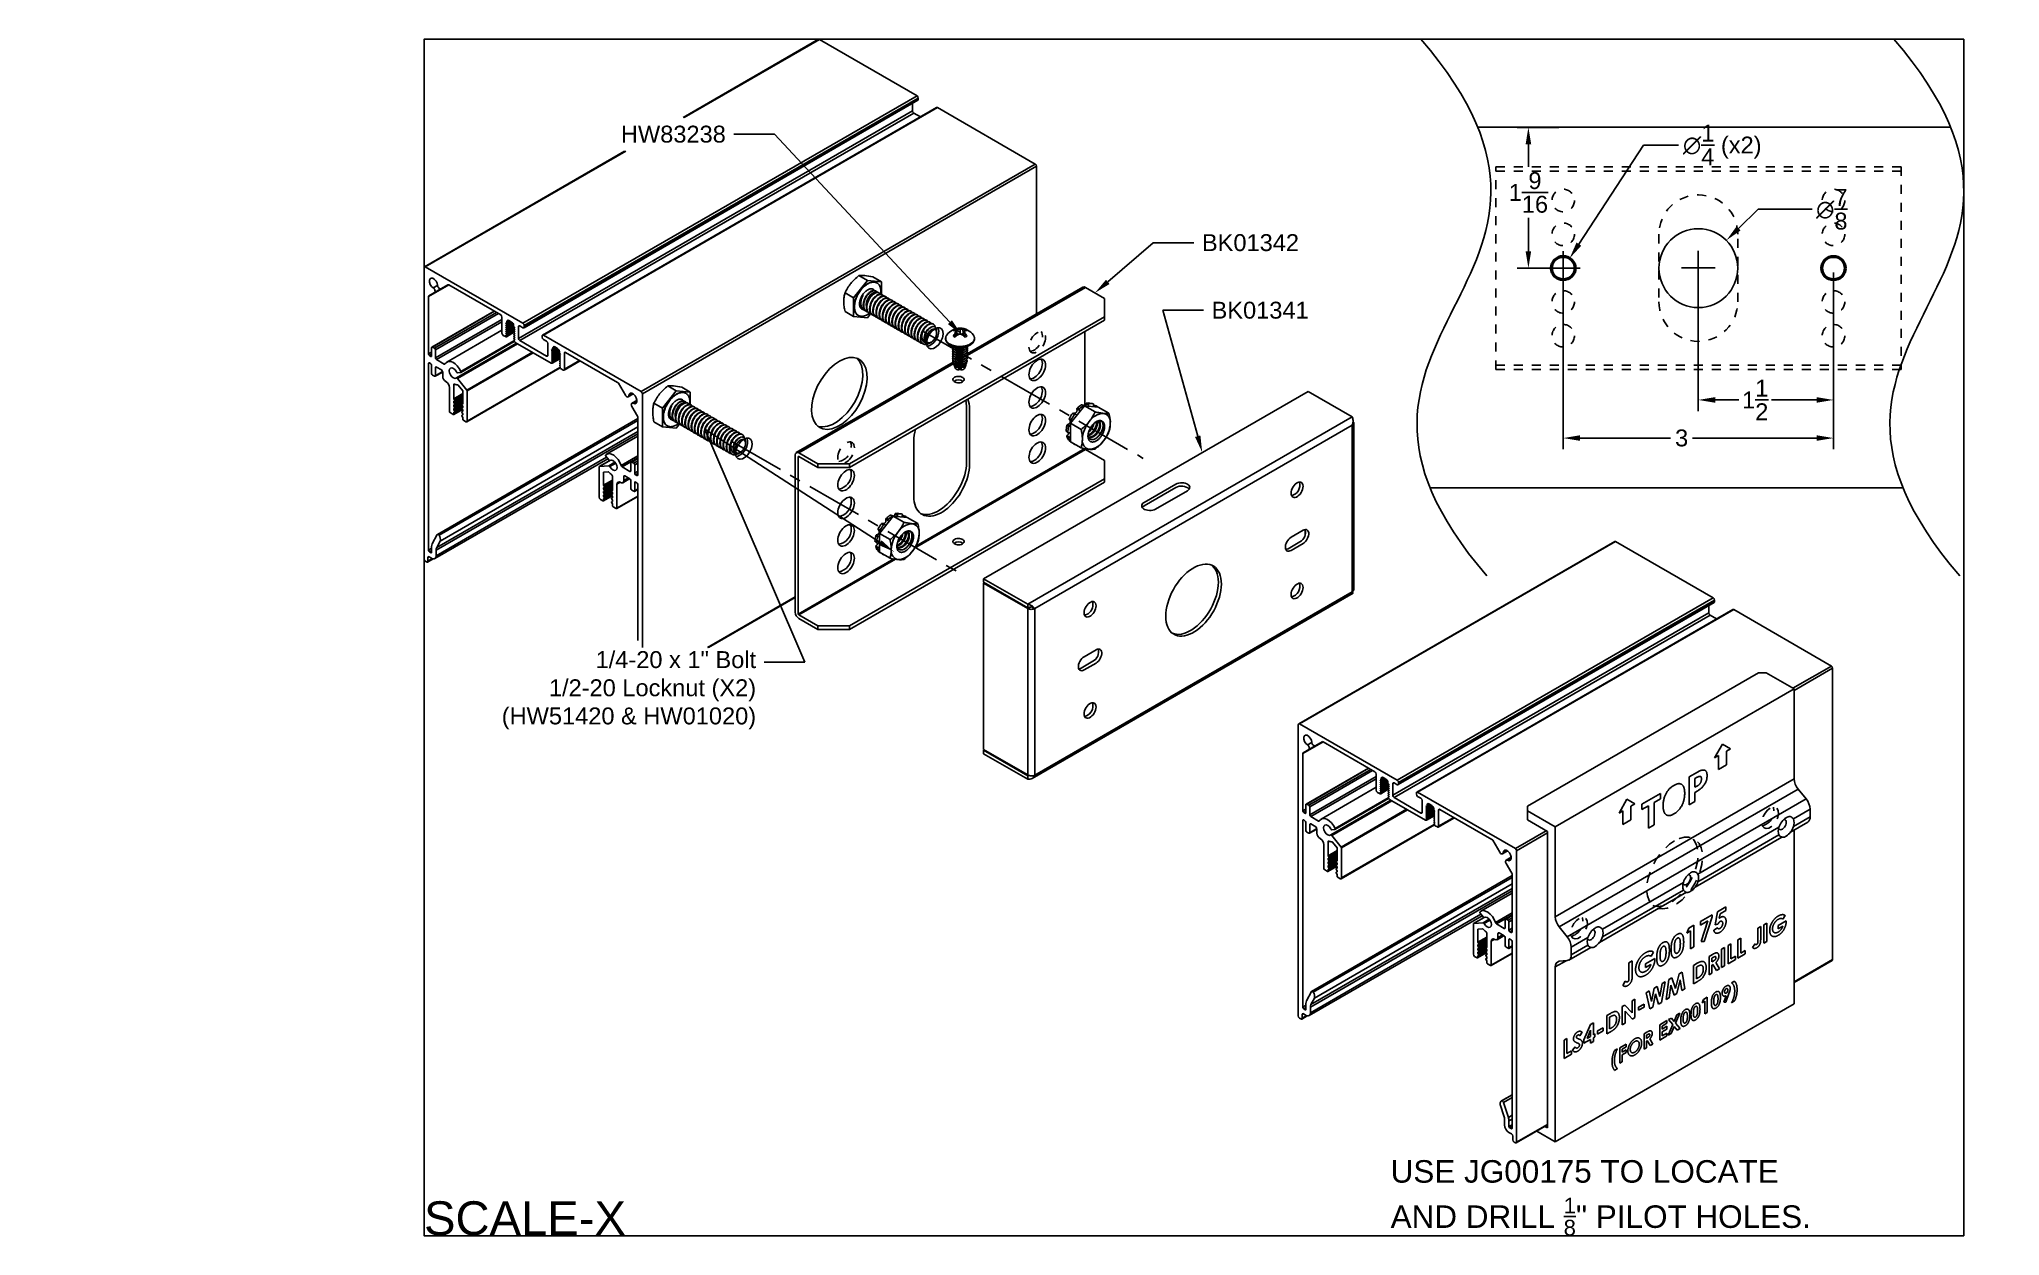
# Model space of a CAD drawing. Header units: inches. Extents: x -4.3 to 17.5, y -13.3 to 0.
import ezdxf
from ezdxf import colors
from ezdxf.entities.mleader import LeaderData, LeaderLine
from ezdxf.math import Vec2, Vec3

# ---------------------------------------------------------------- set-up
doc = ezdxf.new("R2010")
doc.units = ezdxf.units.IN
doc.header["$LTSCALE"] = 0.5
doc.header["$MEASUREMENT"] = 0
for name, pattern in [('CENTER', [2, 1.25, -0.25, 0.25, -0.25]), ('HIDDEN', [0.375, 0.25, -0.125]), ('HIDDEN2', [0.1875, 0.125, -0.0625])]:
    doc.linetypes.add(name, pattern=pattern)
doc.layers.get('Defpoints').update_dxf_attribs({"linetype": 'CONTINUOUS'})
for name, color, linetype in [('Centerline', 210, 'CENTER'), ('Dimension', 10, 'CONTINUOUS'), ('FAB DWG', 221, 'CONTINUOUS'), ('Hardware', 242, 'CONTINUOUS'), ('Housing', 150, 'CONTINUOUS'), ('WallMount Bracket', 190, 'CONTINUOUS')]:
    doc.layers.add(name, color=color, linetype=linetype)
doc.layers.add('Jig', color=41, linetype='CONTINUOUS', lineweight=13)
doc.layers.add('Text-Unprinted', color=131, linetype='CONTINUOUS', plot=False)
doc.styles.add('LSAD_Standard', font='arial.ttf')
doc.styles.get("Standard").update_dxf_attribs({"font": 'arial.ttf'})
doc.dimstyles.get("Standard").update_dxf_attribs({"dimtxt": 0.18, "dimasz": 0.18, "dimexe": 0.18, "dimexo": 0.0625, "dimgap": 0.09, "dimtad": 0, "dimtih": 1, "dimtoh": 1, "dimdec": 4, "dimzin": 0, "dimdsep": 46, "dimtxsty": 'Standard', "dimcen": 0.09, "dimadec": 0, "dimazin": 0, "dimtfac": 1, "dimtdec": 4, "dimtofl": 0, "dimtmove": 0, "dimatfit": 3, "dimfxl": 1, "dimtolj": 1, "dimtzin": 0, "dimarcsym": 0})

msp = doc.modelspace()

# ---------------------------------------------------------------- texts
at = {"layer": 'FAB DWG', "ltscale": 0.5, "transparency": 16777216, "insert": (10.730457, -12.439127), "char_height": 0.25, "attachment_point": 1}
msp.add_mtext_dynamic_manual_height_columns('\\A1;USE JG00175 TO LOCATE\\PAND DRILL {\\H0.7x;\\S1/8;}" PILOT HOLES.', width=7.83104802, gutter_width=0.625, heights=[0], dxfattribs=at)
at = {"layer": 'Text-Unprinted', "ltscale": 0.5, "transparency": 16777216, "style": 'LSAD_Standard'}
msp.add_attdef('SCALE-X', (0, -13.270846), 'XEffectiveScaleFactor', height=0.375, dxfattribs=at)

# ---------------------------------------------------------------- blocks, each defined once
blk = doc.blocks.new('*D0')
at = {"layer": 'Defpoints', "color": 0, "transparency": 16777216}
for p in [(12.26, -0.978), (12.646, -0.978), (12.646, -2.54)]:
    blk.add_point(p, dxfattribs=at)
at = {"layer": 'FAB DWG', "color": 0, "lineweight": -2, "transparency": 16777216}
for p, q in [((12.596, -0.978), (12.135, -0.978)), ((12.26, -1.165), (12.26, -1.417)), ((12.26, -2.353), (12.26, -1.983)), ((12.596, -2.54), (12.135, -2.54))]:
    blk.add_line(p, q, dxfattribs=at)
at = {"layer": 'FAB DWG', "color": 0, "transparency": 16777216}
for points in [[(12.229, -1.165), (12.291, -1.165), (12.26, -0.978)], [(12.229, -2.353), (12.291, -2.353), (12.26, -2.54)]]:
    blk.add_solid(points, dxfattribs=at)
at = {"layer": 'FAB DWG', "color": 0, "transparency": 16777216, "insert": (12.26, -1.7), "char_height": 0.1875, "attachment_point": 5}
blk.add_mtext('\\A1;1{\\H1x;\\S9/16;}', dxfattribs=at)
blk = doc.blocks.new('*D1')
at = {"layer": 'Defpoints', "color": 0, "transparency": 16777216}
for p in [(12.646, -2.474), (15.647, -2.54), (15.647, -4.426)]:
    blk.add_point(p, dxfattribs=at)
at = {"layer": 'FAB DWG', "color": 0, "lineweight": -2, "transparency": 16777216}
for p, q in [((12.646, -2.524), (12.646, -4.551)), ((15.647, -2.59), (15.647, -4.551)), ((12.834, -4.426), (13.839, -4.426)), ((15.459, -4.426), (14.082, -4.426))]:
    blk.add_line(p, q, dxfattribs=at)
at = {"layer": 'FAB DWG', "color": 0, "transparency": 16777216}
for points in [[(12.834, -4.395), (12.834, -4.457), (12.646, -4.426)], [(15.459, -4.395), (15.459, -4.457), (15.647, -4.426)]]:
    blk.add_solid(points, dxfattribs=at)
at = {"layer": 'FAB DWG', "color": 0, "transparency": 16777216, "insert": (13.961, -4.426), "char_height": 0.1875, "attachment_point": 5}
blk.add_mtext('\\A1;3', dxfattribs=at)
blk = doc.blocks.new('*D2')
at = {"layer": 'Defpoints', "color": 0, "transparency": 16777216}
for p in [(14.459, -2.231), (13.834, -2.843)]:
    blk.add_point(p, dxfattribs=at)
at = {"layer": 'FAB DWG', "color": 0, "lineweight": -2, "transparency": 16777216}
for p, q in [((14.811, -1.887), (14.593, -2.1)), ((15.41, -1.887), (14.811, -1.887)), ((14.146, -2.724), (14.146, -2.349)), ((13.959, -2.537), (14.334, -2.537))]:
    blk.add_line(p, q, dxfattribs=at)
at = {"layer": 'FAB DWG', "color": 0, "transparency": 16777216}
blk.add_solid([(14.571, -2.077), (14.615, -2.122), (14.459, -2.231)], dxfattribs=at)
at = {"layer": 'FAB DWG', "color": 0, "transparency": 16777216, "insert": (15.628, -1.887), "char_height": 0.1875, "attachment_point": 5}
blk.add_mtext('\\A1;∅{\\H1x;\\S7/8;}', dxfattribs=at)
blk = doc.blocks.new('*D3')
at = {"layer": 'Defpoints', "color": 0, "transparency": 16777216}
for p in [(12.718, -2.431), (12.576, -2.649)]:
    blk.add_point(p, dxfattribs=at)
at = {"layer": 'FAB DWG', "color": 0, "lineweight": -2, "transparency": 16777216}
for p, q in [((13.539, -1.174), (12.82, -2.274)), ((13.927, -1.174), (13.539, -1.174)), ((12.647, -2.728), (12.647, -2.353)), ((12.459, -2.54), (12.834, -2.54))]:
    blk.add_line(p, q, dxfattribs=at)
at = {"layer": 'FAB DWG', "color": 0, "transparency": 16777216}
blk.add_solid([(12.794, -2.257), (12.847, -2.291), (12.718, -2.431)], dxfattribs=at)
at = {"layer": 'FAB DWG', "color": 0, "transparency": 16777216, "insert": (14.412, -1.174), "char_height": 0.1875, "attachment_point": 5}
blk.add_mtext('\\A1;∅{\\H1x;\\S1/4;} (x2)', dxfattribs=at)
blk = doc.blocks.new('*D4')
at = {"layer": 'Defpoints', "color": 0, "transparency": 16777216}
for p in [(14.146, -2.537), (15.647, -2.54), (15.647, -4.003)]:
    blk.add_point(p, dxfattribs=at)
at = {"layer": 'FAB DWG', "color": 0, "lineweight": -2, "transparency": 16777216}
for p, q in [((14.146, -2.587), (14.146, -4.128)), ((15.647, -2.59), (15.647, -4.128)), ((14.334, -4.003), (14.597, -4.003)), ((15.459, -4.003), (14.959, -4.003))]:
    blk.add_line(p, q, dxfattribs=at)
at = {"layer": 'FAB DWG', "color": 0, "transparency": 16777216}
for points in [[(14.334, -3.972), (14.334, -4.034), (14.146, -4.003)], [(15.459, -3.972), (15.459, -4.034), (15.647, -4.003)]]:
    blk.add_solid(points, dxfattribs=at)
at = {"layer": 'FAB DWG', "color": 0, "transparency": 16777216, "insert": (14.778, -4.003), "char_height": 0.1875, "attachment_point": 5}
blk.add_mtext('\\A1;1{\\H1x;\\S1/2;}', dxfattribs=at)

# ---------------------------------------------------------------- dimensions: what is measured, and where the dimension line sits
at = {"layer": 'FAB DWG', "transparency": 16777216}
dim = msp.add_linear_dim(base=(12.260155, -0.977626), p1=(12.646466, -2.540115), p2=(12.646466, -0.977626), angle=90, dimstyle='Standard', override={"dimtxt": 0.1875, "dimasz": 0.1875, "dimexe": 0.125, "dimexo": 0.05, "dimgap": 0.06, "dimdec": 5, "dimlunit": 5, "dimcen": 0.1875, "dimadec": 3, "dimtdec": 3}, dxfattribs=at)
dim.commit()
dim.dimension.update_dxf_attribs({"geometry": '*D0', "text_midpoint": (12.260155, -1.699846), "dimtype": 128})
dim = msp.add_diameter_dim_2p(p1=(12.575581, -2.648945), p2=(12.717793, -2.431286), text='<> (x2)', dimstyle='Standard', override={"dimtxt": 0.1875, "dimasz": 0.1875, "dimexe": 0.125, "dimexo": 0.05, "dimgap": 0.06, "dimdec": 5, "dimlunit": 5, "dimcen": 0.1875, "dimadec": 3, "dimtdec": 3}, dxfattribs=at)
dim.commit()
dim.dimension.update_dxf_attribs({"geometry": '*D3', "text_midpoint": (14.411913, -1.173776), "dimtype": 131})
dim = msp.add_diameter_dim_2p(p1=(13.833735, -2.842636), p2=(14.459198, -2.230737), dimstyle='Standard', override={"dimtxt": 0.1875, "dimasz": 0.1875, "dimexe": 0.125, "dimexo": 0.05, "dimgap": 0.06, "dimdec": 5, "dimlunit": 5, "dimcen": 0.1875, "dimadec": 3, "dimtdec": 3}, dxfattribs=at)
dim.commit()
dim.dimension.update_dxf_attribs({"geometry": '*D2', "text_midpoint": (15.627887, -1.886834), "dimtype": 131})
for base, p1, picture, middle in [((15.646687, -4.426135), (12.646466, -2.474187), '*D1', (13.96074, -4.426135)), ((15.646687, -4.002875), (14.146466, -2.536687), '*D4', (14.778171, -4.002875))]:
    dim = msp.add_linear_dim(base=base, p1=p1, p2=(15.646687, -2.540115), dimstyle='Standard', override={"dimtxt": 0.1875, "dimasz": 0.1875, "dimexe": 0.125, "dimexo": 0.05, "dimgap": 0.06, "dimdec": 5, "dimlunit": 5, "dimcen": 0.1875, "dimadec": 3, "dimtdec": 3}, dxfattribs=at)
    dim.commit()
    dim.dimension.update_dxf_attribs({"geometry": picture, "text_midpoint": middle, "dimtype": 128})

# ---------------------------------------------------------------- linework, layer by layer
at = {"layer": 'Centerline', "transparency": 16777216}
for p, q in [((5.53722, -3.238823), (7.983538, -4.651205)), ((3.4159, -4.463436), (5.941952, -5.921853))]:
    msp.add_line(p, q, dxfattribs=at)
at = {"layer": 'Dimension', "transparency": 16777216}
for points in [[(11.067616, 0), (12.242966, -1.36695), (11.433224, -2.977638), (10.623481, -4.588327), (11.798832, -5.955277)], [(16.317616, 0), (17.492966, -1.36695), (16.683224, -2.977638), (15.873481, -4.588327), (17.048832, -5.955277)]]:
    msp.add_open_spline(points, degree=3, dxfattribs=at)
at = {"layer": 'Hardware', "linetype": 'Continuous', "lineweight": 25, "transparency": 16777216}
for p, q in [((4.767528, -2.870026), (4.67362, -2.815827)), ((4.767528, -2.870026), (4.922208, -2.677615)), ((4.922208, -2.677615), (4.8283, -2.623417)), ((4.922208, -2.677615), (5.076888, -2.691481)), ((5.076888, -2.691481), (4.98298, -2.637282)), ((5.018391, -2.795078), (5.013971, -2.792527)), ((5.028849, -2.705499), (5.026086, -2.703904)), ((5.053746, -2.815483), (5.049327, -2.812933)), ((5.076888, -2.691481), (5.076888, -2.830251)), ((4.767528, -3.076302), (4.67362, -3.022103)), ((4.767528, -3.076302), (4.767528, -2.870026)), ((4.871327, -2.99885), (4.875746, -3.001401)), ((4.906682, -3.019256), (4.911102, -3.021806)), ((4.957127, -3.04673), (4.922208, -3.090167)), ((4.942038, -3.039661), (4.946457, -3.042211)), ((5.089101, -2.835888), (5.084682, -2.833338)), ((5.124457, -2.856294), (5.120037, -2.853743)), ((5.159812, -2.876699), (5.155393, -2.874148)), ((5.195167, -2.897104), (5.190748, -2.894553)), ((5.230523, -2.917509), (5.226103, -2.914958)), ((5.265878, -2.937914), (5.261459, -2.935364)), ((5.301233, -2.958319), (5.296814, -2.955769)), ((5.336589, -2.978725), (5.332169, -2.976174)), ((5.371944, -2.99913), (5.367525, -2.996579)), ((5.407299, -3.019535), (5.40288, -3.016984)), ((5.442655, -3.03994), (5.438235, -3.037389)), ((4.922208, -3.090167), (4.767528, -3.076302)), ((4.818329, -3.063878), (4.821091, -3.065472)), ((4.977393, -3.060066), (4.981812, -3.062617)), ((5.012748, -3.080471), (5.017168, -3.083022)), ((5.048104, -3.100876), (5.052523, -3.103427)), ((5.083459, -3.121281), (5.087878, -3.123832)), ((5.118814, -3.141687), (5.123234, -3.144237)), ((5.15417, -3.162092), (5.158589, -3.164642)), ((5.189525, -3.182497), (5.193944, -3.185048)), ((5.22488, -3.202902), (5.2293, -3.205453)), ((5.260236, -3.223307), (5.264655, -3.225858)), ((5.295591, -3.243712), (5.30001, -3.246263)), ((5.330946, -3.264118), (5.335366, -3.266668)), ((5.47801, -3.060345), (5.473591, -3.057795)), ((5.513366, -3.08075), (5.508946, -3.0782)), ((5.548721, -3.101156), (5.544301, -3.098605)), ((5.584076, -3.121561), (5.579657, -3.11901)), ((5.619432, -3.141966), (5.615012, -3.139415)), ((5.654787, -3.162371), (5.650367, -3.15982)), ((5.690378, -3.259941), (5.690378, -3.237692)), ((5.914217, -3.288605), (5.903991, -3.244855)), ((5.914365, -3.264598), (5.907707, -3.260754)), ((5.914365, -3.264598), (5.91969, -3.216465)), ((5.947786, -3.27259), (5.914365, -3.264598)), ((5.95052, -3.271716), (5.95052, -3.217995)), ((5.986676, -3.264598), (5.953254, -3.27259)), ((5.986676, -3.264598), (5.981351, -3.216465)), ((5.993333, -3.260754), (5.986676, -3.264598)), ((5.986824, -3.288605), (5.99705, -3.244855)), ((6.000426, -3.240877), (6.004674, -3.216908)), ((5.366302, -3.284523), (5.370721, -3.287073)), ((5.401657, -3.304928), (5.406076, -3.307478)), ((5.437012, -3.325333), (5.441432, -3.327884)), ((5.472368, -3.345738), (5.476787, -3.348289)), ((5.507723, -3.366143), (5.512143, -3.368694)), ((5.576992, -3.368625), (5.578706, -3.369614)), ((5.607241, -3.37527), (5.632108, -3.360903)), ((5.86852, -3.415152), (5.86852, -3.418341)), ((5.86852, -3.440669), (5.86852, -3.443858)), ((5.86852, -3.466186), (5.86852, -3.469375)), ((5.898659, -3.304268), (5.892424, -3.267802)), ((6.002381, -3.304268), (6.008617, -3.267802)), ((6.03252, -3.4311), (6.03252, -3.42791)), ((6.03252, -3.456617), (6.03252, -3.453427)), ((6.03252, -3.482134), (6.03252, -3.478944)), ((5.86852, -3.491703), (5.86852, -3.494892)), ((5.86852, -3.517219), (5.86852, -3.520409)), ((5.86852, -3.542736), (5.86852, -3.545926)), ((5.872128, -3.575751), (5.874183, -3.58155)), ((5.879584, -3.596788), (5.884558, -3.610824)), ((5.886756, -3.617025), (5.897126, -3.646288)), ((5.904201, -3.635024), (5.904498, -3.634654)), ((5.929301, -3.607954), (5.929824, -3.61162)), ((5.931837, -3.625701), (5.933353, -3.636295)), ((5.938286, -3.670641), (5.95052, -3.663579)), ((5.95052, -3.534218), (5.95052, -3.534729)), ((5.95052, -3.545096), (5.95052, -3.559607)), ((5.95052, -3.563708), (5.95052, -3.663579)), ((5.95052, -3.663579), (5.962754, -3.670641)), ((5.967971, -3.634317), (5.969411, -3.62425)), ((5.971512, -3.609552), (5.971952, -3.60647)), ((5.971952, -3.60647), (5.971949, -3.606457)), ((6.01501, -3.608734), (6.016477, -3.61062)), ((6.023673, -3.590188), (6.020078, -3.600397)), ((6.031726, -3.497306), (6.028404, -3.497867)), ((6.030947, -3.519929), (6.029968, -3.520068)), ((6.030404, -3.493303), (6.031726, -3.497306)), ((6.030437, -3.518701), (6.030947, -3.519929)), ((2.646208, -4.094638), (2.800888, -3.902227)), ((2.800888, -3.902227), (2.70698, -3.848029)), ((2.800888, -3.902227), (2.955567, -3.916093)), ((2.955567, -3.916093), (2.861659, -3.861894)), ((2.955567, -3.916093), (2.955567, -4.054863)), ((2.646208, -4.094638), (2.5523, -4.04044)), ((2.646208, -4.300914), (2.646208, -4.094638)), ((2.89707, -4.01969), (2.892651, -4.01714)), ((2.907528, -3.930111), (2.904766, -3.928517)), ((2.932426, -4.040095), (2.928006, -4.037545)), ((2.967781, -4.060501), (2.963362, -4.05795)), ((3.003136, -4.080906), (2.998717, -4.078355)), ((3.038492, -4.101311), (3.034072, -4.09876)), ((3.073847, -4.121716), (3.069428, -4.119165)), ((7.330799, -4.068396), (7.17612, -4.260816)), ((7.273846, -4.116992), (7.267753, -4.113474)), ((7.272966, -4.115353), (7.267753, -4.113474)), ((7.270811, -4.099475), (7.275989, -4.101345)), ((7.273846, -4.116992), (7.272966, -4.115353)), ((7.325472, -4.065256), (7.319742, -4.063789)), ((7.329742, -4.064563), (7.323984, -4.063087)), ((7.449213, -4.136755), (7.330799, -4.068396)), ((7.485479, -4.082227), (7.330799, -4.068396)), ((7.377851, -4.05695), (7.371758, -4.053433)), ((7.377914, -4.054768), (7.371758, -4.053433)), ((7.377851, -4.05695), (7.377914, -4.054768)), ((7.379035, -4.04225), (7.385148, -4.043577)), ((7.422611, -4.044211), (7.392394, -4.038055)), ((7.431301, -4.067982), (7.430139, -4.069858)), ((7.432304, -4.057471), (7.431754, -4.059629)), ((7.461994, -4.07897), (7.455901, -4.075453)), ((7.462819, -4.076988), (7.455901, -4.075453)), ((7.461494, -4.080082), (7.461994, -4.07897)), ((7.461994, -4.07897), (7.462819, -4.076988)), ((7.469122, -4.071428), (7.462223, -4.069897)), ((7.603893, -4.150586), (7.485479, -4.082227)), ((2.646208, -4.300914), (2.5523, -4.246716)), ((2.800888, -4.31478), (2.646208, -4.300914)), ((2.697009, -4.28849), (2.699771, -4.290085)), ((2.750007, -4.223463), (2.754426, -4.226013)), ((2.785362, -4.243868), (2.789781, -4.246418)), ((2.835807, -4.271342), (2.800888, -4.31478)), ((2.820717, -4.264273), (2.825137, -4.266824)), ((2.856073, -4.284678), (2.860492, -4.287229)), ((2.891428, -4.305083), (2.895847, -4.307634)), ((2.926783, -4.325488), (2.931203, -4.328039)), ((2.962139, -4.345894), (2.966558, -4.348444)), ((3.109202, -4.142121), (3.104783, -4.139571)), ((3.144558, -4.162526), (3.140138, -4.159976)), ((3.179913, -4.182932), (3.175494, -4.180381)), ((3.215268, -4.203337), (3.210849, -4.200786)), ((3.250624, -4.223742), (3.246204, -4.221191)), ((3.285979, -4.244147), (3.28156, -4.241596)), ((3.321334, -4.264552), (3.316915, -4.262002)), ((3.35669, -4.284957), (3.35227, -4.282407)), ((3.392045, -4.305363), (3.387626, -4.302812)), ((3.427401, -4.325768), (3.422981, -4.323217)), ((3.462756, -4.346173), (3.458336, -4.343622)), ((7.156045, -4.302025), (7.15181, -4.298578)), ((7.168741, -4.292844), (7.162648, -4.289326)), ((7.162648, -4.289326), (7.166909, -4.292799)), ((7.168898, -4.223799), (7.165868, -4.221978)), ((7.166909, -4.292799), (7.168741, -4.292844)), ((7.169134, -4.223941), (7.168898, -4.223799)), ((7.294533, -4.329175), (7.17612, -4.260816)), ((7.17612, -4.260816), (7.17612, -4.467067)), ((7.180584, -4.220771), (7.185005, -4.223714)), ((7.182231, -4.231965), (7.186682, -4.234924)), ((7.189703, -4.23616), (7.188061, -4.235601)), ((7.210464, -4.148769), (7.209679, -4.148334)), ((7.221208, -4.163141), (7.216383, -4.160874)), ((7.231284, -4.159312), (7.226429, -4.157027)), ((7.232955, -4.160489), (7.234194, -4.161722)), ((2.997494, -4.366299), (3.001913, -4.368849)), ((3.032849, -4.386704), (3.037269, -4.389255)), ((3.068205, -4.407109), (3.072624, -4.40966)), ((3.10356, -4.427514), (3.107979, -4.430065)), ((3.138915, -4.447919), (3.143335, -4.45047)), ((3.174271, -4.468325), (3.17869, -4.470875)), ((3.209626, -4.48873), (3.214045, -4.49128)), ((3.244981, -4.509135), (3.249401, -4.511686)), ((3.280337, -4.52954), (3.284756, -4.532091)), ((3.315692, -4.549945), (3.320111, -4.552496)), ((3.351047, -4.57035), (3.355467, -4.572901)), ((3.498111, -4.366578), (3.493692, -4.364027)), ((3.533467, -4.386983), (3.529047, -4.384433)), ((3.569057, -4.484553), (3.569057, -4.462304)), ((7.142816, -4.359807), (7.146949, -4.363944)), ((7.144398, -4.364324), (7.148554, -4.368482)), ((7.154871, -4.428857), (7.150688, -4.424302)), ((7.157564, -4.368938), (7.155631, -4.369582)), ((7.163298, -4.415923), (7.157205, -4.412406)), ((7.157205, -4.412406), (7.161417, -4.416993)), ((7.161417, -4.416993), (7.163298, -4.415923)), ((7.171935, -4.463475), (7.176358, -4.468473)), ((7.294533, -4.535426), (7.17612, -4.467067)), ((7.20926, -4.486199), (7.211929, -4.489116)), ((7.211943, -4.48912), (7.216653, -4.494307)), ((3.386403, -4.590756), (3.390822, -4.593306)), ((3.455672, -4.593237), (3.457386, -4.594226)), ((3.485921, -4.599882), (3.510788, -4.585515)), ((5.209479, -5.292706), (5.054799, -5.485126)), ((5.089143, -5.373079), (5.088358, -5.372643)), ((5.099888, -5.387451), (5.095063, -5.385184)), ((5.109963, -5.383622), (5.105109, -5.381337)), ((5.111635, -5.384799), (5.112874, -5.386032)), ((5.152525, -5.341301), (5.146432, -5.337784)), ((5.151646, -5.339663), (5.146432, -5.337784)), ((5.149491, -5.323785), (5.154668, -5.325654)), ((5.152525, -5.341301), (5.151646, -5.339663)), ((5.204151, -5.289566), (5.198422, -5.288099)), ((5.208422, -5.288873), (5.202664, -5.287397)), ((5.327893, -5.361065), (5.209479, -5.292706)), ((5.364159, -5.306537), (5.209479, -5.292706)), ((5.256531, -5.28126), (5.250438, -5.277743)), ((5.256594, -5.279078), (5.250438, -5.277743)), ((5.256531, -5.28126), (5.256594, -5.279078)), ((5.257714, -5.26656), (5.263828, -5.267887)), ((5.301291, -5.268521), (5.271074, -5.262364)), ((5.30998, -5.292292), (5.308818, -5.294168)), ((5.310984, -5.281781), (5.310433, -5.283939)), ((5.340673, -5.30328), (5.33458, -5.299763)), ((5.341498, -5.301297), (5.33458, -5.299763)), ((5.340173, -5.304392), (5.340673, -5.30328)), ((5.340673, -5.30328), (5.341498, -5.301297)), ((5.347802, -5.295738), (5.340903, -5.294207)), ((5.482572, -5.374895), (5.364159, -5.306537)), ((5.021496, -5.584116), (5.025629, -5.588254)), ((5.023078, -5.588634), (5.027234, -5.592792)), ((5.033551, -5.653167), (5.029367, -5.648612)), ((5.034725, -5.526334), (5.03049, -5.522888)), ((5.036243, -5.593247), (5.03431, -5.593892)), ((5.041978, -5.640233), (5.035885, -5.636716)), ((5.035885, -5.636716), (5.040097, -5.641303)), ((5.040097, -5.641303), (5.041978, -5.640233)), ((5.047421, -5.517154), (5.041328, -5.513636)), ((5.041328, -5.513636), (5.045589, -5.517108)), ((5.047578, -5.448109), (5.044548, -5.446288)), ((5.045589, -5.517108), (5.047421, -5.517154)), ((5.047813, -5.448251), (5.047578, -5.448109)), ((5.173213, -5.553485), (5.054799, -5.485126)), ((5.054799, -5.485126), (5.054799, -5.691377)), ((5.059264, -5.445081), (5.063685, -5.448024)), ((5.06091, -5.456275), (5.065362, -5.459234)), ((5.068383, -5.46047), (5.066741, -5.459911)), ((5.050614, -5.687785), (5.055038, -5.692783)), ((5.173213, -5.759735), (5.054799, -5.691377)), ((5.08794, -5.710508), (5.090608, -5.713426)), ((5.090622, -5.71343), (5.095333, -5.718617))]:
    msp.add_line(p, q, dxfattribs=at)
at = {"layer": 'Hardware', "linetype": 'Continuous', "lineweight": 25, "transparency": 16777216, "flags": 128}
for points in [[(5.026086, -2.703904), (5.024363, -2.702942), (5.01708, -2.699538), (5.009373, -2.696957), (5.001277, -2.695211), (4.992827, -2.694308), (4.984062, -2.694251), (4.975021, -2.695042), (4.965744, -2.696676), (4.956273, -2.699146), (4.946649, -2.702441), (4.936917, -2.706546), (4.927118, -2.711444), (4.917298, -2.717112), (4.907499, -2.723524), (4.897767, -2.730653), (4.888143, -2.738467), (4.878671, -2.746929), (4.869394, -2.756004), (4.860353, -2.765649), (4.851589, -2.775823), (4.843139, -2.78648), (4.835043, -2.797571), (4.827336, -2.809048), (4.820052, -2.82086), (4.813225, -2.832952), (4.806885, -2.845273), (4.80106, -2.857765), (4.795776, -2.870375), (4.791056, -2.883045), (4.786922, -2.895718), (4.783393, -2.908339), (4.780483, -2.920851), (4.778207, -2.933197), (4.776573, -2.945324), (4.77559, -2.957176), (4.775262, -2.9687), (4.77559, -2.979846), (4.776573, -2.990563), (4.778207, -3.000804), (4.780483, -3.010523), (4.783393, -3.019676), (4.786922, -3.028223), (4.791056, -3.036125), (4.795776, -3.043347), (4.80106, -3.049857), (4.806885, -3.055626), (4.813225, -3.060628), (4.818329, -3.063878)], [(5.071916, -2.800677), (5.071588, -2.789531), (5.070605, -2.778813), (5.068971, -2.768572), (5.066695, -2.758854), (5.063785, -2.749701), (5.060256, -2.741154), (5.056122, -2.733252), (5.051402, -2.72603), (5.046118, -2.71952), (5.040293, -2.713751), (5.033953, -2.708749), (5.027126, -2.704537), (5.019842, -2.701132), (5.012135, -2.698551), (5.004039, -2.696805), (4.995589, -2.695902), (4.986825, -2.695846), (4.977783, -2.696636), (4.968506, -2.69827), (4.959035, -2.70074), (4.949411, -2.704035), (4.939679, -2.70814), (4.92988, -2.713038), (4.92006, -2.718706), (4.910261, -2.725118), (4.900529, -2.732247), (4.890905, -2.740061), (4.881434, -2.748523), (4.872157, -2.757598), (4.863116, -2.767244), (4.854351, -2.777417), (4.845901, -2.788074), (4.837805, -2.799165), (4.830098, -2.810642), (4.822815, -2.822454), (4.815988, -2.834546), (4.809647, -2.846867), (4.803822, -2.85936), (4.798538, -2.871969), (4.793818, -2.884639), (4.789685, -2.897313), (4.786155, -2.909933), (4.783246, -2.922445), (4.780969, -2.934791), (4.779336, -2.946918), (4.778353, -2.95877), (4.778024, -2.970294), (4.778353, -2.98144), (4.779336, -2.992158), (4.780969, -3.002399), (4.783246, -3.012117), (4.786155, -3.02127), (4.789685, -3.029817), (4.793818, -3.037719), (4.798538, -3.044941), (4.803822, -3.051451), (4.809647, -3.05722), (4.815988, -3.062222), (4.822815, -3.066434), (4.830098, -3.069839), (4.837805, -3.07242), (4.845901, -3.074166), (4.854351, -3.075069), (4.863116, -3.075125), (4.872157, -3.074335), (4.881434, -3.072701), (4.890905, -3.070231), (4.900529, -3.066936), (4.910261, -3.062831), (4.92006, -3.057933), (4.92988, -3.052265), (4.939679, -3.045852), (4.945781, -3.041472)], [(5.002665, -2.788635), (4.99896, -2.784008), (4.994312, -2.779562), (4.98915, -2.775901), (4.983512, -2.773052), (4.977442, -2.771034), (4.970982, -2.769864), (4.964182, -2.76955), (4.957092, -2.770095), (4.949764, -2.771493), (4.942253, -2.773736), (4.934613, -2.776806), (4.926902, -2.780681), (4.919177, -2.785331), (4.911495, -2.790724), (4.903912, -2.796817), (4.896485, -2.803567), (4.88927, -2.810924), (4.882318, -2.818833), (4.875683, -2.827235), (4.869412, -2.836068), (4.863552, -2.845267), (4.858148, -2.854764), (4.853238, -2.864489), (4.848859, -2.874369), (4.845043, -2.884331), (4.84182, -2.894302), (4.839212, -2.904207), (4.837238, -2.913974), (4.835915, -2.92353), (4.835251, -2.932805), (4.835251, -2.941729), (4.835915, -2.950236), (4.837238, -2.958264), (4.839212, -2.965754), (4.84182, -2.972649), (4.845043, -2.978898), (4.848859, -2.984457), (4.853238, -2.989282), (4.858148, -2.993339), (4.863552, -2.996597), (4.869412, -2.999033), (4.873715, -3.000228)], [(5.690088, -3.237692), (5.690089, -3.230324), (5.687829, -3.217424), (5.683417, -3.20658), (5.67716, -3.19835), (5.669168, -3.192602), (5.659646, -3.1896), (5.648928, -3.189482), (5.637764, -3.192152), (5.626109, -3.197434), (5.61431, -3.205225), (5.602755, -3.215338), (5.592106, -3.227214), (5.582359, -3.240704), (5.573908, -3.255233), (5.566906, -3.270564), (5.561722, -3.286066), (5.55839, -3.301489), (5.557041, -3.315992), (5.557594, -3.329575), (5.559462, -3.339454), (5.562588, -3.348305), (5.562588, -3.348305)], [(5.573776, -3.327237), (5.574106, -3.334203), (5.575093, -3.340709), (5.576726, -3.346682), (5.578986, -3.352052), (5.581847, -3.356761), (5.585278, -3.360753), (5.589239, -3.363985), (5.593685, -3.366419), (5.598566, -3.368027), (5.603827, -3.368793), (5.609408, -3.368706), (5.615246, -3.367768), (5.621274, -3.36599), (5.627425, -3.363391), (5.633629, -3.360001), (5.639815, -3.355859), (5.645913, -3.351012), (5.651855, -3.345513), (5.657572, -3.339427), (5.663001, -3.332821), (5.668079, -3.32577), (5.672749, -3.318355), (5.676959, -3.31066), (5.68066, -3.30277), (5.68381, -3.294777), (5.686375, -3.286771), (5.688324, -3.278841), (5.689636, -3.271079), (5.690295, -3.263572), (5.690295, -3.256405), (5.689636, -3.249659), (5.688324, -3.243411), (5.686375, -3.237731), (5.68381, -3.232685), (5.68066, -3.228328), (5.676959, -3.224711), (5.672749, -3.221874), (5.668079, -3.21985), (5.663001, -3.218661), (5.657572, -3.218322), (5.651855, -3.218835), (5.645913, -3.220195), (5.639815, -3.222386), (5.633629, -3.225385), (5.627425, -3.229156), (5.621274, -3.233657), (5.615246, -3.238837), (5.609408, -3.244638), (5.603827, -3.250993), (5.598566, -3.257831), (5.593685, -3.265074), (5.589239, -3.27264), (5.585278, -3.280444), (5.581847, -3.288396), (5.578986, -3.296407), (5.576726, -3.304387), (5.575093, -3.312244), (5.574106, -3.319889), (5.573776, -3.327237)], [(6.098304, -3.283531), (6.099248, -3.284906), (6.102123, -3.289563), (6.10456, -3.294302), (6.106554, -3.299109), (6.108097, -3.303972), (6.109186, -3.308875), (6.109818, -3.313805), (6.109991, -3.318747), (6.109703, -3.323688), (6.108957, -3.328612), (6.107754, -3.333507), (6.106097, -3.338357), (6.103992, -3.343148), (6.101445, -3.347868), (6.098462, -3.352502), (6.095053, -3.357036), (6.091227, -3.361459), (6.086995, -3.365756), (6.08237, -3.369917), (6.077365, -3.373928), (6.071993, -3.377778), (6.066272, -3.381456), (6.060217, -3.384951), (6.053846, -3.388254), (6.047177, -3.391355), (6.040229, -3.394244), (6.033022, -3.396914), (6.025578, -3.399357), (6.017917, -3.401566), (6.010062, -3.403534), (6.002035, -3.405256), (5.993859, -3.406727), (5.985559, -3.407942), (5.977158, -3.408898), (5.96868, -3.409593), (5.960149, -3.410023), (5.951591, -3.410189), (5.943029, -3.41009), (5.93449, -3.409725), (5.925996, -3.409096), (5.917573, -3.408205), (5.909245, -3.407054), (5.901037, -3.405647), (5.89297, -3.403988), (5.88507, -3.402081), (5.877359, -3.399932), (5.869858, -3.397547), (5.86259, -3.394933), (5.855576, -3.392097), (5.848835, -3.389049), (5.842387, -3.385795), (5.836252, -3.382347), (5.830445, -3.378714), (5.824985, -3.374906), (5.819887, -3.370934), (5.815165, -3.36681), (5.810834, -3.362545), (5.806906, -3.358153), (5.803391, -3.353645), (5.800301, -3.349035), (5.797644, -3.344335), (5.795428, -3.339561), (5.793659, -3.334724), (5.792342, -3.329839), (5.791481, -3.324921), (5.791079, -3.319983), (5.791136, -3.31504), (5.791653, -3.310105), (5.792628, -3.305194), (5.794059, -3.30032), (5.79594, -3.295498), (5.798267, -3.29074), (5.801033, -3.286062), (5.802737, -3.283531)], [(2.904766, -3.928517), (2.903043, -3.927555), (2.89576, -3.92415), (2.888053, -3.921569), (2.879956, -3.919823), (2.871507, -3.91892), (2.862742, -3.918864), (2.853701, -3.919654), (2.844424, -3.921288), (2.834953, -3.923758), (2.825329, -3.927053), (2.815596, -3.931158), (2.805798, -3.936056), (2.795977, -3.941724), (2.786179, -3.948136), (2.776446, -3.955265), (2.766823, -3.963079), (2.757351, -3.971541), (2.748074, -3.980616), (2.739033, -3.990262), (2.730268, -4.000435), (2.721819, -4.011092), (2.713722, -4.022183), (2.706015, -4.03366), (2.698732, -4.045472), (2.691905, -4.057564), (2.685565, -4.069885), (2.679739, -4.082378), (2.674455, -4.094987), (2.669736, -4.107657), (2.665602, -4.120331), (2.662073, -4.132951), (2.659163, -4.145463), (2.656886, -4.15781), (2.655253, -4.169936), (2.65427, -4.181788), (2.653942, -4.193312), (2.65427, -4.204458), (2.655253, -4.215176), (2.656886, -4.225417), (2.659163, -4.235135), (2.662073, -4.244288), (2.665602, -4.252835), (2.669736, -4.260737), (2.674455, -4.267959), (2.679739, -4.274469), (2.685565, -4.280238), (2.691905, -4.28524), (2.697009, -4.28849)], [(2.950595, -4.025289), (2.950267, -4.014143), (2.949284, -4.003425), (2.947651, -3.993185), (2.945374, -3.983466), (2.942465, -3.974313), (2.938935, -3.965766), (2.934801, -3.957864), (2.930082, -3.950642), (2.924798, -3.944132), (2.918973, -3.938363), (2.912632, -3.933361), (2.905805, -3.929149), (2.898522, -3.925744), (2.890815, -3.923164), (2.882719, -3.921418), (2.874269, -3.920514), (2.865504, -3.920458), (2.856463, -3.921248), (2.847186, -3.922882), (2.837715, -3.925352), (2.828091, -3.928647), (2.818358, -3.932753), (2.80856, -3.93765), (2.79874, -3.943318), (2.788941, -3.949731), (2.779208, -3.95686), (2.769585, -3.964673), (2.760113, -3.973136), (2.750836, -3.98221), (2.741795, -3.991856), (2.73303, -4.00203), (2.724581, -4.012686), (2.716485, -4.023778), (2.708778, -4.035255), (2.701494, -4.047066), (2.694667, -4.059159), (2.688327, -4.071479), (2.682502, -4.083972), (2.677217, -4.096581), (2.672498, -4.109251), (2.668364, -4.121925), (2.664835, -4.134545), (2.661925, -4.147057), (2.659649, -4.159404), (2.658015, -4.17153), (2.657032, -4.183382), (2.656704, -4.194907), (2.657032, -4.206052), (2.658015, -4.21677), (2.659649, -4.227011), (2.661925, -4.236729), (2.664835, -4.245883), (2.668364, -4.254429), (2.672498, -4.262331), (2.677217, -4.269554), (2.682502, -4.276064), (2.688327, -4.281832), (2.694667, -4.286834), (2.701494, -4.291047), (2.708778, -4.294451), (2.716485, -4.297032), (2.724581, -4.298778), (2.73303, -4.299681), (2.741795, -4.299738), (2.750836, -4.298947), (2.760113, -4.297313), (2.769585, -4.294843), (2.779208, -4.291548), (2.788941, -4.287443), (2.79874, -4.282545), (2.80856, -4.276877), (2.818358, -4.270465), (2.824461, -4.266084)], [(2.881345, -4.013247), (2.87764, -4.00862), (2.872991, -4.004175), (2.867829, -4.000513), (2.862192, -3.997664), (2.856121, -3.995646), (2.849662, -3.994476), (2.842862, -3.994163), (2.835772, -3.994707), (2.828444, -3.996106), (2.820932, -3.998348), (2.813293, -4.001418), (2.805582, -4.005293), (2.797857, -4.009944), (2.790174, -4.015336), (2.782592, -4.021429), (2.775165, -4.02818), (2.767949, -4.035536), (2.760998, -4.043445), (2.754362, -4.051847), (2.748091, -4.06068), (2.742232, -4.06988), (2.736827, -4.079377), (2.731917, -4.089101), (2.727538, -4.098981), (2.723723, -4.108943), (2.720499, -4.118914), (2.717891, -4.12882), (2.715918, -4.138587), (2.714595, -4.148142), (2.71393, -4.157417), (2.71393, -4.166341), (2.714595, -4.174848), (2.715918, -4.182876), (2.717891, -4.190366), (2.720499, -4.197261), (2.723723, -4.203511), (2.727538, -4.209069), (2.731917, -4.213894), (2.736827, -4.217951), (2.742232, -4.22121), (2.748091, -4.223645), (2.752394, -4.224841)], [(7.463028, -4.457468), (7.468877, -4.453878), (7.474702, -4.449872), (7.48048, -4.445469), (7.486188, -4.440685), (7.491803, -4.43554), (7.497301, -4.430055), (7.502662, -4.424251), (7.507863, -4.418152), (7.512884, -4.411783), (7.517704, -4.405169), (7.522303, -4.398336), (7.526664, -4.391313), (7.530769, -4.384128), (7.534601, -4.376809), (7.538145, -4.369386), (7.541386, -4.361889), (7.544312, -4.354348), (7.546911, -4.346793), (7.549171, -4.339256), (7.551085, -4.331765), (7.552645, -4.324352), (7.553843, -4.317046), (7.554676, -4.309877), (7.55514, -4.302873), (7.555232, -4.296063), (7.554954, -4.289474), (7.554305, -4.283133), (7.553289, -4.277065), (7.55191, -4.271295), (7.550172, -4.265845), (7.548084, -4.260739), (7.545653, -4.255995), (7.542889, -4.251635), (7.539804, -4.247674), (7.53641, -4.244129), (7.53272, -4.241014), (7.52875, -4.238343), (7.524515, -4.236124), (7.520032, -4.234369), (7.51532, -4.233083), (7.510397, -4.232271), (7.505284, -4.231938), (7.5, -4.232084), (7.494568, -4.232708), (7.489009, -4.233809), (7.483344, -4.235382), (7.477599, -4.23742), (7.471794, -4.239916), (7.465954, -4.242858), (7.460103, -4.246236), (7.454263, -4.250036), (7.448458, -4.254243), (7.442712, -4.258838), (7.437048, -4.263805), (7.431489, -4.269123), (7.426056, -4.274771), (7.420773, -4.280725), (7.415659, -4.286962), (7.410737, -4.293457), (7.406024, -4.300184), (7.401542, -4.307115), (7.397307, -4.314223), (7.393336, -4.321479), (7.389647, -4.328854), (7.386252, -4.336317), (7.383167, -4.34384), (7.380404, -4.351392), (7.377973, -4.358942), (7.375884, -4.36646), (7.374147, -4.373915), (7.372767, -4.381278), (7.371751, -4.388519), (7.371103, -4.39561), (7.370824, -4.40252), (7.370917, -4.409223), (7.371381, -4.415691), (7.372214, -4.421899), (7.373412, -4.427821), (7.374971, -4.433434), (7.376885, -4.438714), (7.379146, -4.443642), (7.381745, -4.448196), (7.38467, -4.452359), (7.387912, -4.456114), (7.391455, -4.459445), (7.395287, -4.46234), (7.399392, -4.464786), (7.403753, -4.466774), (7.408353, -4.468296), (7.413173, -4.469345), (7.418193, -4.469918), (7.423395, -4.470011), (7.428755, -4.469626), (7.434254, -4.468763), (7.439869, -4.467425), (7.445576, -4.465619), (7.451355, -4.463351), (7.45718, -4.46063), (7.463028, -4.457468)], [(3.568767, -4.462304), (3.568769, -4.454936), (3.566509, -4.442036), (3.562096, -4.431192), (3.55584, -4.422962), (3.547848, -4.417214), (3.538326, -4.414212), (3.527608, -4.414095), (3.516443, -4.416764), (3.504789, -4.422047), (3.49299, -4.429837), (3.481435, -4.43995), (3.470786, -4.451826), (3.461038, -4.465316), (3.452588, -4.479845), (3.445585, -4.495176), (3.440402, -4.510678), (3.43707, -4.526101), (3.43572, -4.540604), (3.436274, -4.554188), (3.438142, -4.564067), (3.441267, -4.572917), (3.441267, -4.572917)], [(3.452456, -4.551849), (3.452786, -4.558815), (3.453773, -4.565322), (3.455406, -4.571294), (3.457666, -4.576665), (3.460527, -4.581373), (3.463958, -4.585365), (3.467918, -4.588597), (3.472365, -4.591031), (3.477246, -4.592639), (3.482507, -4.593405), (3.488088, -4.593318), (3.493925, -4.59238), (3.499954, -4.590602), (3.506105, -4.588003), (3.512308, -4.584613), (3.518494, -4.580471), (3.524593, -4.575624), (3.530534, -4.570125), (3.536252, -4.564039), (3.541681, -4.557433), (3.546759, -4.550383), (3.551429, -4.542967), (3.555639, -4.535272), (3.559339, -4.527383), (3.56249, -4.51939), (3.565054, -4.511383), (3.567003, -4.503454), (3.568315, -4.495691), (3.568975, -4.488184), (3.568975, -4.481017), (3.568315, -4.474271), (3.567003, -4.468023), (3.565054, -4.462344), (3.56249, -4.457297), (3.559339, -4.45294), (3.555639, -4.449323), (3.551429, -4.446486), (3.546759, -4.444462), (3.541681, -4.443274), (3.536252, -4.442934), (3.530534, -4.443447), (3.524593, -4.444807), (3.518494, -4.446999), (3.512308, -4.449997), (3.506105, -4.453768), (3.499954, -4.458269), (3.493925, -4.46345), (3.488088, -4.46925), (3.482507, -4.475606), (3.477246, -4.482443), (3.472365, -4.489686), (3.467918, -4.497253), (3.463958, -4.505056), (3.460527, -4.513008), (3.457666, -4.52102), (3.455406, -4.528999), (3.453773, -4.536856), (3.452786, -4.544501), (3.452456, -4.551849)], [(5.341708, -5.681778), (5.347557, -5.678187), (5.353382, -5.674182), (5.35916, -5.669779), (5.364868, -5.664995), (5.370482, -5.65985), (5.375981, -5.654365), (5.381342, -5.648561), (5.386543, -5.642462), (5.391564, -5.636093), (5.396383, -5.629479), (5.400983, -5.622646), (5.405344, -5.615623), (5.409449, -5.608438), (5.413281, -5.601119), (5.416825, -5.593696), (5.420066, -5.586199), (5.422992, -5.578658), (5.42559, -5.571103), (5.427851, -5.563565), (5.429765, -5.556075), (5.431324, -5.548662), (5.432523, -5.541356), (5.433356, -5.534187), (5.433819, -5.527183), (5.433912, -5.520373), (5.433634, -5.513784), (5.432985, -5.507443), (5.431969, -5.501375), (5.430589, -5.495605), (5.428852, -5.490155), (5.426764, -5.485049), (5.424333, -5.480305), (5.421569, -5.475944), (5.418484, -5.471984), (5.41509, -5.468439), (5.4114, -5.465324), (5.40743, -5.462653), (5.403195, -5.460434), (5.398712, -5.458679), (5.394, -5.457392), (5.389077, -5.456581), (5.383964, -5.456248), (5.37868, -5.456394), (5.373248, -5.457018), (5.367688, -5.458119), (5.362024, -5.459692), (5.356278, -5.46173), (5.350474, -5.464226), (5.344634, -5.467168), (5.338782, -5.470546), (5.332942, -5.474346), (5.327138, -5.478552), (5.321392, -5.483148), (5.315728, -5.488115), (5.310168, -5.493433), (5.304736, -5.499081), (5.299452, -5.505035), (5.294339, -5.511272), (5.289416, -5.517767), (5.284704, -5.524494), (5.280221, -5.531425), (5.275986, -5.538533), (5.272016, -5.545789), (5.268326, -5.553164), (5.264932, -5.560627), (5.261847, -5.56815), (5.259083, -5.575702), (5.256652, -5.583252), (5.254564, -5.590769), (5.252827, -5.598225), (5.251447, -5.605588), (5.250431, -5.612829), (5.249782, -5.619919), (5.249504, -5.62683), (5.249597, -5.633532), (5.250061, -5.640001), (5.250893, -5.646208), (5.252092, -5.652131), (5.253651, -5.657743), (5.255565, -5.663024), (5.257826, -5.667952), (5.260424, -5.672506), (5.26335, -5.676669), (5.266591, -5.680424), (5.270135, -5.683755), (5.273967, -5.686649), (5.278072, -5.689096), (5.282433, -5.691084), (5.287033, -5.692605), (5.291852, -5.693655), (5.296873, -5.694227), (5.302074, -5.694321), (5.307435, -5.693936), (5.312934, -5.693072), (5.318548, -5.691735), (5.324256, -5.689929), (5.330034, -5.687661), (5.335859, -5.68494), (5.341708, -5.681778)]]:
    msp.add_lwpolyline(points, dxfattribs=at)
at = {"layer": 'Hardware', "linetype": 'Continuous', "lineweight": 25, "transparency": 16777216}
for centre, radius, start, end in [((4.850094, -2.799998), 0.221823, 352.4724123, 359.8246855), ((5.031876, -2.948769), 0.192057, 145.9287857, 173.9367556), ((5.671077, -3.327602), 0.157115, 153.390345, 185.3895999), ((5.95052, -3.387348), 0.180605, 35.0880246, 144.9119754), ((5.928524, -3.299929), 0.089031, 111.1734428, 128.8211806), ((5.876208, -3.307752), 0.077268, 77.8854505, 92.593717), ((5.813231, -3.316233), 0.115465, 38.1830374, 46.6966044), ((6.075029, -3.345464), 0.198434, 149.5350465, 156.9599145), ((5.9097, -3.304763), 0.088862, 83.5452149, 98.6295783), ((5.926877, -3.3831), 0.166789, 81.8504853, 92.4696238), ((5.974164, -3.3831), 0.166789, 87.5303762, 98.1495147), ((5.99134, -3.304763), 0.088862, 81.3704217, 96.4547851), ((6.087809, -3.316233), 0.115465, 133.3033956, 141.8169626), ((5.826012, -3.345464), 0.198434, 23.0400855, 30.4649535), ((5.972516, -3.299929), 0.089031, 51.1788194, 68.8265572), ((6.024833, -3.307752), 0.077268, 87.406283, 102.1145495), ((6.063442, -3.421448), 0.229901, 138.062745, 146.0598015), ((5.928524, -3.223723), 0.089031, 231.1788194, 248.8265572), ((6.157708, -3.546122), 0.354402, 132.1910491, 137.511631), ((6.030719, -3.526901), 0.26749, 107.4466525, 114.5240816), ((5.870322, -3.526901), 0.26749, 65.4759184, 72.5533475), ((5.743333, -3.546122), 0.354402, 42.488369, 47.8089509), ((5.972516, -3.223723), 0.089031, 291.1734428, 308.8211806), ((5.837598, -3.421448), 0.229901, 33.9401985, 41.937255), ((5.912046, -3.608124), 0.026798, 193.2912183, 219.6054019), ((5.939089, -3.622325), 0.048323, 209.7288566, 269.0480966), ((5.95052, -3.392449), 0.141769, 266.7004019, 273.2995981), ((5.961412, -3.621115), 0.049544, 271.552597, 328.4420264), ((5.961532, -3.516033), 0.091036, 276.5723278, 310.8814247), ((2.910555, -4.173381), 0.192057, 145.9287857, 173.9367556), ((2.728774, -4.02461), 0.221823, 352.4724123, 359.8246855), ((7.433935, -4.293038), 0.270727, 119.8064363, 132.4012401), ((7.278858, -4.108567), 0.012141, 131.5096728, 203.8392552), ((7.4659, -4.309773), 0.281973, 119.8691643, 132.338512), ((7.322718, -4.068597), 0.005655, 77.0577994, 121.7535693), ((7.372661, -4.140767), 0.104591, 79.1245993, 99.0565902), ((7.382848, -4.05269), 0.011115, 110.0656762, 183.8312312), ((7.401986, -4.147156), 0.104938, 75.0767022, 99.2330666), ((7.462825, -4.076956), 0.007085, 94.8852009, 167.7530661), ((7.396415, -4.136442), 0.098095, 34.0393909, 40.6971232), ((7.416287, -4.357058), 0.288824, 165.612727, 177.6744772), ((7.447512, -4.376466), 0.300823, 165.6728018, 177.6144024), ((7.163421, -4.301206), 0.011905, 93.7239182, 167.2475027), ((7.535639, -4.392916), 0.41381, 144.3908877, 153.8767012), ((7.187647, -4.22545), 0.008472, 146.4723441, 230.2665419), ((7.571827, -4.413807), 0.431007, 144.4381202, 153.8294688), ((7.223631, -4.164759), 0.008223, 70.1261717, 151.8066061), ((7.643043, -4.455462), 0.335039, 140.1865935, 177.4020468), ((7.552741, -4.351696), 0.200433, 93.5390915, 146.455532), ((7.497682, -4.304242), 0.069091, 75.8709639, 121.9898979), ((7.522897, -4.246124), 0.09608, 350.678185, 79.523158), ((7.283014, -4.2465), 0.335039, 320.1865935, 357.4020468), ((3.549757, -4.552214), 0.157115, 153.390345, 185.3895999), ((7.239307, -4.375577), 0.108749, 196.8827028, 220.0663959), ((7.148605, -4.360316), 0.005811, 174.9725574, 223.6445372), ((7.162075, -4.422808), 0.011485, 115.090294, 187.4761389), ((7.263173, -4.395751), 0.113249, 196.9974262, 219.9516725), ((7.214421, -4.486957), 0.00329, 185.7800932, 221.0563343), ((7.243005, -4.406269), 0.092336, 254.3757172, 261.1913056), ((7.403159, -4.455839), 0.09608, 170.678185, 259.523158), ((7.373316, -4.350266), 0.200433, 273.5390915, 326.455532), ((5.414319, -5.617226), 0.41381, 144.3908877, 153.8767012), ((5.450507, -5.638117), 0.431007, 144.4381202, 153.8294688), ((5.102311, -5.389069), 0.008223, 70.1261717, 151.8066061), ((5.312614, -5.517348), 0.270727, 119.8064363, 132.4012401), ((5.157538, -5.332877), 0.012141, 131.5096728, 203.8392552), ((5.34458, -5.534083), 0.281973, 119.8691643, 132.338512), ((5.201398, -5.292907), 0.005655, 77.0577994, 121.7535693), ((5.25134, -5.365077), 0.104591, 79.1245993, 99.0565902), ((5.261528, -5.277), 0.011115, 110.0656762, 183.8312312), ((5.280665, -5.371466), 0.104938, 75.0767022, 99.2330666), ((5.43142, -5.576006), 0.200433, 93.5390915, 146.455532), ((5.341504, -5.301265), 0.007085, 94.8852009, 167.7530661), ((5.275095, -5.360751), 0.098095, 34.0393909, 40.6971232), ((5.401577, -5.470433), 0.09608, 350.678185, 79.523158), ((5.294966, -5.581368), 0.288824, 165.612727, 177.6744772), ((5.117987, -5.599886), 0.108749, 196.8827028, 220.0663959), ((5.027284, -5.584626), 0.005811, 174.9725574, 223.6445372), ((5.326192, -5.600776), 0.300823, 165.6728018, 177.6144024), ((5.040755, -5.647117), 0.011485, 115.090294, 187.4761389), ((5.042101, -5.525516), 0.011905, 93.7239182, 167.2475027), ((5.141853, -5.620061), 0.113249, 196.9974262, 219.9516725), ((5.066326, -5.44976), 0.008472, 146.4723441, 230.2665419), ((5.521723, -5.679772), 0.335039, 140.1865935, 177.4020468), ((5.376362, -5.528552), 0.069091, 75.8709639, 121.9898979), ((5.161693, -5.47081), 0.335039, 320.1865935, 357.4020468), ((5.093101, -5.711267), 0.00329, 185.7800932, 221.0563343), ((5.121685, -5.630579), 0.092336, 254.3757172, 261.1913056), ((5.281839, -5.680148), 0.09608, 170.678185, 259.523158), ((5.251996, -5.574576), 0.200433, 273.5390915, 326.455532)]:
    msp.add_arc(centre, radius, start, end, dxfattribs=at)
for major_axis, ratio, start_param, end_param in [((0.062321, 0.512895), 0.103905916, 1.077103238, 1.084107143), ((0.049465, 0.407098), 0.103905916, 1.080832877, 1.098422459), ((0.062321, 0.512895), 0.103905916, 1.019850794, 1.027134261), ((0.049465, 0.407098), 0.103905916, 1.008320595, 1.02679992), ((0.062321, 0.512895), 0.103905916, 0.963001374, 0.967710477), ((0.049465, 0.407098), 0.103905916, 0.931603543, 0.951243047), ((0.049465, 0.407098), 0.103905916, 0.863326356, 0.870497417), ((-0.049465, 0.407098), 0.103905916, 5.412876531, 5.419858951), ((-0.049465, 0.407098), 0.103905916, 5.334092759, 5.353280261), ((-0.062321, 0.512895), 0.103905916, 5.317478196, 5.320183933), ((-0.049465, 0.407098), 0.103905916, 5.260149848, 5.278251159), ((-0.062321, 0.512895), 0.103905916, 5.25905028, 5.266216332), ((-0.049465, 0.407098), 0.103905916, 5.18990612, 5.207168771), ((-0.062321, 0.512895), 0.103905916, 5.202956713, 5.209856022), ((0.055145, 0.579727), 0.104683167, 5.187802601, 5.194621843), ((0.055145, 0.579727), 0.104683167, 5.243173384, 5.25023477), ((0.062321, 0.512895), 0.103905916, 5.3725775, 5.379531732), ((0.055145, 0.579727), 0.104683167, 5.300658388, 5.308015041), ((0.062321, 0.512895), 0.103905916, 5.429159608, 5.43639533)]:
    msp.add_ellipse((5.95052, -3.832193), major_axis=major_axis, ratio=ratio, start_param=start_param, end_param=end_param, dxfattribs=at)
for points, knots in [([(4.659805, -2.910992), (4.659805, -2.893527), (4.661142, -2.876616), (4.665981, -2.844993), (4.669451, -2.830103), (4.67362, -2.815827)], [0, 0, 0, 0, 0.5, 0.5, 1, 1, 1, 1]), ([(4.737145, -2.711649), (4.730581, -2.719813), (4.724315, -2.728203), (4.712536, -2.745156), (4.706994, -2.753754), (4.691287, -2.779867), (4.682034, -2.797701), (4.67362, -2.815827)], [0, 0, 0, 0, 0.25, 0.25, 0.5, 0.5, 1, 1, 1, 1]), ([(4.891824, -2.622376), (4.885261, -2.621788), (4.878994, -2.621385), (4.867216, -2.620945), (4.861674, -2.620905), (4.845966, -2.621257), (4.836713, -2.62212), (4.8283, -2.623417)], [0, 0, 0, 0, 0.25, 0.25, 0.5, 0.5, 1, 1, 1, 1]), ([(5.01397, -2.79253), (5.010879, -2.791079), (5.004633, -2.788147), (4.993567, -2.787241), (4.981532, -2.78901), (4.968855, -2.793637), (4.955906, -2.800849), (4.942956, -2.810542), (4.930284, -2.822637), (4.918226, -2.83686), (4.907241, -2.852684), (4.897985, -2.868917), (4.890447, -2.885151), (4.884555, -2.901184), (4.880099, -2.917462), (4.877225, -2.933521), (4.876097, -2.947564), (4.876233, -2.961572), (4.87792, -2.975471), (4.882072, -2.989781), (4.888323, -3.002263), (4.896679, -3.012033), (4.902918, -3.017658), (4.906677, -3.019251), (4.906684, -3.019253)], [0, 0, 0, 0, 0.04928681, 0.099593299, 0.150219438, 0.200525928, 0.249897355, 0.299268783, 0.349575272, 0.400201411, 0.450507901, 0.499879328, 0.542915925, 0.58672304, 0.63089689, 0.675012802, 0.718649438, 0.749933409, 0.799304837, 0.849611326, 0.900237465, 0.950543955, 0.999915382, 1, 1, 1, 1]), ([(4.9284, -3.027561), (4.926352, -3.027291), (4.920062, -3.026463), (4.910872, -3.022137), (4.900975, -3.014816), (4.892776, -3.00475), (4.886482, -2.992349), (4.882342, -2.978016), (4.88042, -2.962207), (4.880645, -2.945154), (4.882983, -2.927074), (4.887448, -2.908448), (4.893855, -2.889986), (4.902002, -2.872172), (4.911661, -2.855235), (4.922646, -2.839411), (4.934704, -2.825188), (4.947375, -2.813092), (4.960325, -2.8034), (4.973275, -2.796186), (4.985948, -2.791568), (4.998002, -2.789763), (5.009, -2.790805), (5.018619, -2.794698), (5.026285, -2.80044), (5.029811, -2.805935), (5.031354, -2.808339)], [0, 0, 0, 0, 0.020530675, 0.063058901, 0.105587126, 0.148920808, 0.192529834, 0.235863515, 0.278391741, 0.320947441, 0.364309295, 0.40794614, 0.451306241, 0.49372457, 0.536252795, 0.579586477, 0.623195503, 0.666529185, 0.70905741, 0.751585636, 0.794919317, 0.838528343, 0.881862025, 0.92439025, 0.966918476, 1, 1, 1, 1]), ([(5.010031, -2.812347), (5.009752, -2.812245), (5.006543, -2.811068), (4.99928, -2.811517), (4.988541, -2.813986), (4.977201, -2.819389), (4.965637, -2.827333), (4.95433, -2.83763), (4.943727, -2.850062), (4.93409, -2.864086), (4.925634, -2.879399), (4.918643, -2.895507), (4.913514, -2.912065), (4.910282, -2.928492), (4.909191, -2.944257), (4.909585, -2.957058), (4.911249, -2.9639), (4.911842, -2.966337)], [0, 0, 0, 0, 0.007302867, 0.084045504, 0.158850698, 0.233655712, 0.30839746, 0.383125208, 0.456550378, 0.529975671, 0.602701412, 0.675413863, 0.747458364, 0.819503311, 0.890200247, 0.960894013, 1, 1, 1, 1]), ([(5.049326, -2.812935), (5.046235, -2.811484), (5.039989, -2.808552), (5.028922, -2.807646), (5.016888, -2.809415), (5.00421, -2.814042), (4.991262, -2.821254), (4.978311, -2.830947), (4.96564, -2.843042), (4.953582, -2.857265), (4.942597, -2.873089), (4.93334, -2.889322), (4.925803, -2.905556), (4.91991, -2.92159), (4.915454, -2.937867), (4.91258, -2.953927), (4.911452, -2.96797), (4.911589, -2.981978), (4.913276, -2.995876), (4.917427, -3.010186), (4.923678, -3.022668), (4.932035, -3.032438), (4.938273, -3.038064), (4.942032, -3.039656), (4.942039, -3.039658)], [0, 0, 0, 0, 0.04928681, 0.099593299, 0.150219438, 0.200525928, 0.249897355, 0.299268783, 0.349575272, 0.400201411, 0.450507901, 0.499879328, 0.542915925, 0.58672304, 0.63089689, 0.675012802, 0.718649438, 0.749933409, 0.799304837, 0.849611326, 0.900237465, 0.950543955, 0.999915382, 1, 1, 1, 1]), ([(4.963756, -3.047966), (4.961708, -3.047696), (4.955418, -3.046869), (4.946227, -3.042542), (4.93633, -3.035221), (4.928131, -3.025155), (4.921838, -3.012754), (4.917697, -2.998421), (4.915775, -2.982612), (4.916001, -2.965559), (4.918339, -2.947479), (4.922803, -2.928853), (4.92921, -2.910391), (4.937357, -2.892577), (4.947016, -2.87564), (4.958001, -2.859816), (4.970059, -2.845593), (4.982731, -2.833497), (4.995681, -2.823805), (5.008631, -2.816591), (5.021303, -2.811973), (5.033358, -2.810168), (5.044356, -2.81121), (5.053975, -2.815103), (5.06164, -2.820845), (5.065166, -2.82634), (5.066709, -2.828744)], [0, 0, 0, 0, 0.020530675, 0.063058901, 0.105587126, 0.148920808, 0.192529834, 0.235863515, 0.278391741, 0.320947441, 0.364309295, 0.40794614, 0.451306241, 0.49372457, 0.536252795, 0.579586477, 0.623195503, 0.666529185, 0.70905741, 0.751585636, 0.794919317, 0.838528343, 0.881862025, 0.92439025, 0.966918476, 1, 1, 1, 1]), ([(5.084681, -2.83334), (5.08159, -2.831889), (5.075344, -2.828957), (5.064278, -2.828051), (5.052243, -2.82982), (5.039565, -2.834448), (5.026617, -2.841659), (5.013666, -2.851352), (5.000995, -2.863448), (4.988937, -2.877671), (4.977952, -2.893494), (4.968696, -2.909727), (4.961158, -2.925961), (4.955266, -2.941995), (4.95081, -2.958273), (4.947936, -2.974332), (4.946808, -2.988375), (4.946944, -3.002383), (4.948631, -3.016281), (4.952782, -3.030591), (4.959033, -3.043073), (4.96739, -3.052843), (4.973628, -3.058469), (4.977388, -3.060061), (4.977394, -3.060064)], [0, 0, 0, 0, 0.04928681, 0.099593299, 0.150219438, 0.200525928, 0.249897355, 0.299268783, 0.349575272, 0.400201411, 0.450507901, 0.499879328, 0.542915925, 0.58672304, 0.63089689, 0.675012802, 0.718649438, 0.749933409, 0.799304837, 0.849611326, 0.900237465, 0.950543955, 0.999915382, 1, 1, 1, 1]), ([(4.67362, -3.022103), (4.669422, -3.002885), (4.66591, -2.983689), (4.661105, -2.94651), (4.659805, -2.928443), (4.659805, -2.910992)], [0, 0, 0, 0, 0.5, 0.5, 1, 1, 1, 1]), ([(4.840893, -2.928483), (4.840872, -2.932036), (4.840817, -2.941198), (4.842585, -2.955056), (4.846711, -2.969378), (4.852969, -2.981857), (4.861324, -2.991628), (4.867562, -2.997253), (4.871322, -2.998845), (4.871328, -2.998848)], [0, 0, 0, 0, 0.111192141, 0.286672251, 0.465475837, 0.645415548, 0.824219135, 0.999699245, 1, 1, 1, 1]), ([(4.893045, -3.007156), (4.890997, -3.006886), (4.884707, -3.006058), (4.875517, -3.001732), (4.865619, -2.994411), (4.85742, -2.984345), (4.851127, -2.971943), (4.846986, -2.957611), (4.845065, -2.941802), (4.84529, -2.924749), (4.847629, -2.906669), (4.852089, -2.88804), (4.858512, -2.869592), (4.865619, -2.853894), (4.870782, -2.844733), (4.872787, -2.841174)], [0, 0, 0, 0, 0.039431082, 0.121110517, 0.202789951, 0.28601634, 0.369771552, 0.452997941, 0.534677376, 0.616409578, 0.699690074, 0.783498717, 0.866775846, 0.948244213, 1, 1, 1, 1]), ([(4.872787, -2.841174), (4.870619, -2.845334), (4.866277, -2.853668), (4.860783, -2.866703), (4.855417, -2.882119), (4.85104, -2.899866), (4.848745, -2.917216), (4.848346, -2.931737), (4.849085, -2.943584), (4.851253, -2.956535), (4.855669, -2.969842), (4.862903, -2.982502), (4.872392, -2.992168), (4.880732, -2.998043), (4.886391, -2.999566), (4.887725, -2.999925)], [0, 0, 0, 0, 0.065654247, 0.131516019, 0.197161026, 0.295093237, 0.393025481, 0.457881392, 0.522943, 0.58778791, 0.684198551, 0.780609526, 0.875656387, 0.970696861, 1, 1, 1, 1]), ([(4.999111, -3.068371), (4.997063, -3.068102), (4.990773, -3.067274), (4.981583, -3.062947), (4.971685, -3.055627), (4.963486, -3.045561), (4.957193, -3.033159), (4.953052, -3.018826), (4.951131, -3.003017), (4.951356, -2.985965), (4.953694, -2.967884), (4.958158, -2.949258), (4.964566, -2.930796), (4.972713, -2.912982), (4.982371, -2.896046), (4.993356, -2.880221), (5.005415, -2.865998), (5.018086, -2.853902), (5.031036, -2.84421), (5.043986, -2.836996), (5.056658, -2.832378), (5.068713, -2.830573), (5.079711, -2.831615), (5.08933, -2.835508), (5.096996, -2.84125), (5.100522, -2.846745), (5.102065, -2.84915)], [0, 0, 0, 0, 0.020530675, 0.063058901, 0.105587126, 0.148920808, 0.192529834, 0.235863515, 0.278391741, 0.320947441, 0.364309295, 0.40794614, 0.451306241, 0.49372457, 0.536252795, 0.579586477, 0.623195503, 0.666529185, 0.70905741, 0.751585636, 0.794919317, 0.838528343, 0.881862025, 0.92439025, 0.966918476, 1, 1, 1, 1]), ([(4.95596, -2.940793), (4.95624, -2.939451), (4.957486, -2.933502), (4.961167, -2.92298), (4.966892, -2.909666), (4.97385, -2.896981), (4.981746, -2.885165), (4.990171, -2.87468), (4.996096, -2.869057), (4.99892, -2.866377)], [0, 0, 0, 0, 0.047134614, 0.20902834, 0.36789322, 0.5267581, 0.688651827, 0.851581298, 1, 1, 1, 1]), ([(5.120036, -2.853745), (5.116945, -2.852294), (5.110699, -2.849362), (5.099633, -2.848456), (5.087598, -2.850225), (5.074921, -2.854853), (5.061972, -2.862064), (5.049022, -2.871757), (5.03635, -2.883853), (5.024292, -2.898076), (5.013307, -2.9139), (5.004051, -2.930132), (4.996513, -2.946366), (4.990621, -2.9624), (4.986165, -2.978678), (4.983291, -2.994737), (4.982163, -3.00878), (4.982299, -3.022788), (4.983986, -3.036687), (4.988138, -3.050996), (4.994389, -3.063479), (5.002745, -3.073248), (5.008984, -3.078874), (5.012743, -3.080466), (5.01275, -3.080469)], [0, 0, 0, 0, 0.04928681, 0.099593299, 0.150219438, 0.200525928, 0.249897355, 0.299268783, 0.349575272, 0.400201411, 0.450507901, 0.499879328, 0.542915925, 0.58672304, 0.63089689, 0.675012802, 0.718649438, 0.749933409, 0.799304837, 0.849611326, 0.900237465, 0.950543955, 0.999915382, 1, 1, 1, 1]), ([(5.034466, -3.088776), (5.032418, -3.088507), (5.026128, -3.087679), (5.016938, -3.083352), (5.007041, -3.076032), (4.998842, -3.065966), (4.992548, -3.053564), (4.988408, -3.039231), (4.986486, -3.023422), (4.986711, -3.00637), (4.989049, -2.988289), (4.993514, -2.969663), (4.999921, -2.951201), (5.008068, -2.933387), (5.017727, -2.916451), (5.028712, -2.900626), (5.04077, -2.886403), (5.053441, -2.874308), (5.066391, -2.864616), (5.079341, -2.857401), (5.092014, -2.852784), (5.104068, -2.850978), (5.115067, -2.85202), (5.124685, -2.855914), (5.132351, -2.861655), (5.135877, -2.86715), (5.13742, -2.869555)], [0, 0, 0, 0, 0.020530675, 0.063058901, 0.105587126, 0.148920808, 0.192529834, 0.235863515, 0.278391741, 0.320947441, 0.364309295, 0.40794614, 0.451306241, 0.49372457, 0.536252795, 0.579586477, 0.623195503, 0.666529185, 0.70905741, 0.751585636, 0.794919317, 0.838528343, 0.881862025, 0.92439025, 0.966918476, 1, 1, 1, 1]), ([(4.991315, -2.961198), (4.991596, -2.959856), (4.992841, -2.953907), (4.996522, -2.943386), (5.002248, -2.930071), (5.009205, -2.917386), (5.017101, -2.90557), (5.025526, -2.895085), (5.031451, -2.889463), (5.034275, -2.886783)], [0, 0, 0, 0, 0.047134614, 0.20902834, 0.36789322, 0.5267581, 0.688651827, 0.851581298, 1, 1, 1, 1]), ([(5.155392, -2.87415), (5.152301, -2.872699), (5.146055, -2.869768), (5.134988, -2.868862), (5.122954, -2.87063), (5.110276, -2.875258), (5.097328, -2.88247), (5.084377, -2.892162), (5.071706, -2.904258), (5.059648, -2.918481), (5.048663, -2.934305), (5.039406, -2.950537), (5.031869, -2.966772), (5.025976, -2.982805), (5.02152, -2.999083), (5.018646, -3.015142), (5.017519, -3.029185), (5.017655, -3.043193), (5.019342, -3.057092), (5.023493, -3.071401), (5.029744, -3.083884), (5.038101, -3.093653), (5.044339, -3.099279), (5.048098, -3.100871), (5.048105, -3.100874)], [0, 0, 0, 0, 0.04928681, 0.099593299, 0.150219438, 0.200525928, 0.249897355, 0.299268783, 0.349575272, 0.400201411, 0.450507901, 0.499879328, 0.542915925, 0.58672304, 0.63089689, 0.675012802, 0.718649438, 0.749933409, 0.799304837, 0.849611326, 0.900237465, 0.950543955, 0.999915382, 1, 1, 1, 1]), ([(5.069822, -3.109182), (5.067774, -3.108912), (5.061484, -3.108084), (5.052293, -3.103758), (5.042396, -3.096437), (5.034197, -3.086371), (5.027904, -3.073969), (5.023763, -3.059636), (5.021841, -3.043827), (5.022067, -3.026775), (5.024405, -3.008694), (5.028869, -2.990069), (5.035276, -2.971607), (5.043423, -2.953792), (5.053082, -2.936856), (5.064067, -2.921031), (5.076125, -2.906809), (5.088797, -2.894713), (5.101747, -2.885021), (5.114697, -2.877806), (5.127369, -2.873189), (5.139424, -2.871383), (5.150422, -2.872426), (5.160041, -2.876319), (5.167706, -2.882061), (5.171232, -2.887556), (5.172775, -2.88996)], [0, 0, 0, 0, 0.020530675, 0.063058901, 0.105587126, 0.148920808, 0.192529834, 0.235863515, 0.278391741, 0.320947441, 0.364309295, 0.40794614, 0.451306241, 0.49372457, 0.536252795, 0.579586477, 0.623195503, 0.666529185, 0.70905741, 0.751585636, 0.794919317, 0.838528343, 0.881862025, 0.92439025, 0.966918476, 1, 1, 1, 1]), ([(5.02667, -2.981603), (5.026951, -2.980261), (5.028196, -2.974312), (5.031877, -2.963791), (5.037603, -2.950476), (5.04456, -2.937791), (5.052456, -2.925975), (5.060882, -2.91549), (5.066806, -2.909868), (5.069631, -2.907188)], [0, 0, 0, 0, 0.047134614, 0.20902834, 0.36789322, 0.5267581, 0.688651827, 0.851581298, 1, 1, 1, 1]), ([(5.190747, -2.894556), (5.187656, -2.893105), (5.18141, -2.890173), (5.170344, -2.889267), (5.158309, -2.891036), (5.145631, -2.895663), (5.132683, -2.902875), (5.119732, -2.912567), (5.107061, -2.924663), (5.095003, -2.938886), (5.084018, -2.95471), (5.074762, -2.970942), (5.067224, -2.987177), (5.061332, -3.00321), (5.056876, -3.019488), (5.054002, -3.035547), (5.052874, -3.04959), (5.05301, -3.063598), (5.054697, -3.077497), (5.058848, -3.091806), (5.065099, -3.104289), (5.073456, -3.114058), (5.079694, -3.119684), (5.083454, -3.121276), (5.08346, -3.121279)], [0, 0, 0, 0, 0.04928681, 0.099593299, 0.150219438, 0.200525928, 0.249897355, 0.299268783, 0.349575272, 0.400201411, 0.450507901, 0.499879328, 0.542915925, 0.58672304, 0.63089689, 0.675012802, 0.718649438, 0.749933409, 0.799304837, 0.849611326, 0.900237465, 0.950543955, 0.999915382, 1, 1, 1, 1]), ([(5.105177, -3.129587), (5.103129, -3.129317), (5.096839, -3.128489), (5.087649, -3.124163), (5.077751, -3.116842), (5.069552, -3.106776), (5.063259, -3.094374), (5.059118, -3.080042), (5.057197, -3.064232), (5.057422, -3.04718), (5.05976, -3.0291), (5.064224, -3.010474), (5.070632, -2.992012), (5.078779, -2.974197), (5.088437, -2.957261), (5.099422, -2.941437), (5.111481, -2.927214), (5.124152, -2.915118), (5.137102, -2.905426), (5.150052, -2.898212), (5.162724, -2.893594), (5.174779, -2.891788), (5.185777, -2.892831), (5.195396, -2.896724), (5.203062, -2.902466), (5.206588, -2.907961), (5.208131, -2.910365)], [0, 0, 0, 0, 0.020530675, 0.063058901, 0.105587126, 0.148920808, 0.192529834, 0.235863515, 0.278391741, 0.320947441, 0.364309295, 0.40794614, 0.451306241, 0.49372457, 0.536252795, 0.579586477, 0.623195503, 0.666529185, 0.70905741, 0.751585636, 0.794919317, 0.838528343, 0.881862025, 0.92439025, 0.966918476, 1, 1, 1, 1]), ([(5.062026, -3.002008), (5.062307, -3.000667), (5.063552, -2.994718), (5.067233, -2.984196), (5.072958, -2.970881), (5.079916, -2.958196), (5.087812, -2.94638), (5.096237, -2.935895), (5.102162, -2.930273), (5.104986, -2.927593)], [0, 0, 0, 0, 0.047134614, 0.20902834, 0.36789322, 0.5267581, 0.688651827, 0.851581298, 1, 1, 1, 1]), ([(5.226102, -2.914961), (5.223011, -2.91351), (5.216765, -2.910578), (5.205699, -2.909672), (5.193665, -2.911441), (5.180987, -2.916068), (5.168038, -2.92328), (5.155088, -2.932973), (5.142417, -2.945068), (5.130358, -2.959291), (5.119373, -2.975115), (5.110117, -2.991348), (5.102579, -3.007582), (5.096687, -3.023615), (5.092231, -3.039893), (5.089357, -3.055952), (5.088229, -3.069995), (5.088365, -3.084003), (5.090052, -3.097902), (5.094204, -3.112212), (5.100455, -3.124694), (5.108811, -3.134464), (5.11505, -3.140089), (5.118809, -3.141682), (5.118816, -3.141684)], [0, 0, 0, 0, 0.04928681, 0.099593299, 0.150219438, 0.200525928, 0.249897355, 0.299268783, 0.349575272, 0.400201411, 0.450507901, 0.499879328, 0.542915925, 0.58672304, 0.63089689, 0.675012802, 0.718649438, 0.749933409, 0.799304837, 0.849611326, 0.900237465, 0.950543955, 0.999915382, 1, 1, 1, 1]), ([(5.140532, -3.149992), (5.138484, -3.149722), (5.132194, -3.148894), (5.123004, -3.144568), (5.113107, -3.137247), (5.104908, -3.127181), (5.098614, -3.11478), (5.094474, -3.100447), (5.092552, -3.084638), (5.092777, -3.067585), (5.095115, -3.049505), (5.09958, -3.030879), (5.105987, -3.012417), (5.114134, -2.994603), (5.123793, -2.977666), (5.134778, -2.961842), (5.146836, -2.947619), (5.159507, -2.935523), (5.172457, -2.925831), (5.185407, -2.918617), (5.19808, -2.913999), (5.210134, -2.912194), (5.221133, -2.913236), (5.230751, -2.917129), (5.238417, -2.922871), (5.241943, -2.928366), (5.243486, -2.93077)], [0, 0, 0, 0, 0.020530675, 0.063058901, 0.105587126, 0.148920808, 0.192529834, 0.235863515, 0.278391741, 0.320947441, 0.364309295, 0.40794614, 0.451306241, 0.49372457, 0.536252795, 0.579586477, 0.623195503, 0.666529185, 0.70905741, 0.751585636, 0.794919317, 0.838528343, 0.881862025, 0.92439025, 0.966918476, 1, 1, 1, 1]), ([(5.097381, -3.022413), (5.097662, -3.021072), (5.098907, -3.015123), (5.102588, -3.004601), (5.108314, -2.991286), (5.115271, -2.978601), (5.123167, -2.966786), (5.131593, -2.9563), (5.137517, -2.950678), (5.140341, -2.947998)], [0, 0, 0, 0, 0.047134614, 0.20902834, 0.36789322, 0.5267581, 0.688651827, 0.851581298, 1, 1, 1, 1]), ([(5.261458, -2.935366), (5.258367, -2.933915), (5.252121, -2.930983), (5.241054, -2.930077), (5.22902, -2.931846), (5.216342, -2.936473), (5.203394, -2.943685), (5.190443, -2.953378), (5.177772, -2.965473), (5.165714, -2.979696), (5.154729, -2.99552), (5.145472, -3.011753), (5.137935, -3.027987), (5.132042, -3.04402), (5.127586, -3.060298), (5.124712, -3.076358), (5.123585, -3.090401), (5.123721, -3.104409), (5.125408, -3.118307), (5.129559, -3.132617), (5.13581, -3.145099), (5.144167, -3.154869), (5.150405, -3.160495), (5.154164, -3.162087), (5.154171, -3.162089)], [0, 0, 0, 0, 0.04928681, 0.099593299, 0.150219438, 0.200525928, 0.249897355, 0.299268783, 0.349575272, 0.400201411, 0.450507901, 0.499879328, 0.542915925, 0.58672304, 0.63089689, 0.675012802, 0.718649438, 0.749933409, 0.799304837, 0.849611326, 0.900237465, 0.950543955, 0.999915382, 1, 1, 1, 1]), ([(5.175888, -3.170397), (5.17384, -3.170127), (5.16755, -3.1693), (5.158359, -3.164973), (5.148462, -3.157652), (5.140263, -3.147586), (5.13397, -3.135185), (5.129829, -3.120852), (5.127908, -3.105043), (5.128133, -3.08799), (5.130471, -3.06991), (5.134935, -3.051284), (5.141342, -3.032822), (5.149489, -3.015008), (5.159148, -2.998071), (5.170133, -2.982247), (5.182191, -2.968024), (5.194863, -2.955928), (5.207813, -2.946236), (5.220763, -2.939022), (5.233435, -2.934404), (5.24549, -2.932599), (5.256488, -2.933641), (5.266107, -2.937534), (5.273772, -2.943276), (5.277298, -2.948771), (5.278841, -2.951175)], [0, 0, 0, 0, 0.020530675, 0.063058901, 0.105587126, 0.148920808, 0.192529834, 0.235863515, 0.278391741, 0.320947441, 0.364309295, 0.40794614, 0.451306241, 0.49372457, 0.536252795, 0.579586477, 0.623195503, 0.666529185, 0.70905741, 0.751585636, 0.794919317, 0.838528343, 0.881862025, 0.92439025, 0.966918476, 1, 1, 1, 1]), ([(5.132736, -3.042818), (5.133017, -3.041477), (5.134262, -3.035528), (5.137943, -3.025006), (5.143669, -3.011692), (5.150626, -2.999006), (5.158522, -2.987191), (5.166948, -2.976705), (5.172872, -2.971083), (5.175697, -2.968403)], [0, 0, 0, 0, 0.047134614, 0.20902834, 0.36789322, 0.5267581, 0.688651827, 0.851581298, 1, 1, 1, 1]), ([(5.296813, -2.955771), (5.293722, -2.95432), (5.287476, -2.951388), (5.27641, -2.950482), (5.264375, -2.952251), (5.251697, -2.956878), (5.238749, -2.96409), (5.225798, -2.973783), (5.213127, -2.985879), (5.201069, -3.000102), (5.190084, -3.015925), (5.180828, -3.032158), (5.17329, -3.048392), (5.167398, -3.064426), (5.162942, -3.080704), (5.160068, -3.096763), (5.15894, -3.110806), (5.159076, -3.124814), (5.160763, -3.138712), (5.164914, -3.153022), (5.171165, -3.165504), (5.179522, -3.175274), (5.18576, -3.1809), (5.18952, -3.182492), (5.189526, -3.182495)], [0, 0, 0, 0, 0.04928681, 0.099593299, 0.150219438, 0.200525928, 0.249897355, 0.299268783, 0.349575272, 0.400201411, 0.450507901, 0.499879328, 0.542915925, 0.58672304, 0.63089689, 0.675012802, 0.718649438, 0.749933409, 0.799304837, 0.849611326, 0.900237465, 0.950543955, 0.999915382, 1, 1, 1, 1]), ([(5.211243, -3.190802), (5.209195, -3.190533), (5.202905, -3.189705), (5.193715, -3.185378), (5.183818, -3.178058), (5.175618, -3.167992), (5.169325, -3.15559), (5.165184, -3.141257), (5.163263, -3.125448), (5.163488, -3.108396), (5.165826, -3.090315), (5.17029, -3.071689), (5.176698, -3.053227), (5.184845, -3.035413), (5.194503, -3.018477), (5.205488, -3.002652), (5.217547, -2.988429), (5.230218, -2.976333), (5.243168, -2.966641), (5.256118, -2.959427), (5.26879, -2.954809), (5.280845, -2.953004), (5.291843, -2.954046), (5.301462, -2.957939), (5.309128, -2.963681), (5.312654, -2.969176), (5.314197, -2.971581)], [0, 0, 0, 0, 0.020530675, 0.063058901, 0.105587126, 0.148920808, 0.192529834, 0.235863515, 0.278391741, 0.320947441, 0.364309295, 0.40794614, 0.451306241, 0.49372457, 0.536252795, 0.579586477, 0.623195503, 0.666529185, 0.70905741, 0.751585636, 0.794919317, 0.838528343, 0.881862025, 0.92439025, 0.966918476, 1, 1, 1, 1]), ([(5.168092, -3.063224), (5.168373, -3.061882), (5.169618, -3.055933), (5.173299, -3.045411), (5.179024, -3.032097), (5.185982, -3.019412), (5.193878, -3.007596), (5.202303, -2.99711), (5.208228, -2.991488), (5.211052, -2.988808)], [0, 0, 0, 0, 0.0471346136, 0.2090283401, 0.3678932203, 0.5267581005, 0.688651827, 0.8515812984, 1, 1, 1, 1]), ([(5.332168, -2.976176), (5.329077, -2.974725), (5.322831, -2.971793), (5.311765, -2.970887), (5.299731, -2.972656), (5.287053, -2.977284), (5.274104, -2.984495), (5.261154, -2.994188), (5.248483, -3.006284), (5.236424, -3.020507), (5.225439, -3.036331), (5.216183, -3.052563), (5.208645, -3.068797), (5.202753, -3.084831), (5.198297, -3.101109), (5.195423, -3.117168), (5.194295, -3.131211), (5.194431, -3.145219), (5.196118, -3.159117), (5.20027, -3.173427), (5.206521, -3.18591), (5.214877, -3.195679), (5.221116, -3.201305), (5.224875, -3.202897), (5.224882, -3.2029)], [0, 0, 0, 0, 0.04928681, 0.099593299, 0.150219438, 0.200525928, 0.249897355, 0.299268783, 0.349575272, 0.400201411, 0.450507901, 0.499879328, 0.542915925, 0.58672304, 0.63089689, 0.675012802, 0.718649438, 0.749933409, 0.799304837, 0.849611326, 0.900237465, 0.950543955, 0.999915382, 1, 1, 1, 1]), ([(5.246598, -3.211207), (5.244551, -3.210938), (5.23826, -3.21011), (5.22907, -3.205783), (5.219173, -3.198463), (5.210974, -3.188397), (5.20468, -3.175995), (5.20054, -3.161662), (5.198618, -3.145853), (5.198843, -3.128801), (5.201181, -3.11072), (5.205646, -3.092094), (5.212053, -3.073632), (5.2202, -3.055818), (5.229859, -3.038882), (5.240844, -3.023057), (5.252902, -3.008834), (5.265573, -2.996739), (5.278523, -2.987047), (5.291473, -2.979832), (5.304146, -2.975215), (5.3162, -2.973409), (5.327199, -2.974451), (5.336817, -2.978345), (5.344483, -2.984086), (5.348009, -2.989581), (5.349552, -2.991986)], [0, 0, 0, 0, 0.020530675, 0.063058901, 0.105587126, 0.148920808, 0.192529834, 0.235863515, 0.278391741, 0.320947441, 0.364309295, 0.40794614, 0.451306241, 0.49372457, 0.536252795, 0.579586477, 0.623195503, 0.666529185, 0.70905741, 0.751585636, 0.794919317, 0.838528343, 0.881862025, 0.92439025, 0.966918476, 1, 1, 1, 1]), ([(5.203447, -3.083629), (5.203728, -3.082287), (5.204973, -3.076338), (5.208654, -3.065816), (5.21438, -3.052502), (5.221337, -3.039817), (5.229233, -3.028001), (5.237659, -3.017516), (5.243583, -3.011894), (5.246407, -3.009214)], [0, 0, 0, 0, 0.047134614, 0.20902834, 0.36789322, 0.5267581, 0.688651827, 0.851581298, 1, 1, 1, 1]), ([(5.367524, -2.996581), (5.364433, -2.99513), (5.358187, -2.992199), (5.34712, -2.991293), (5.335086, -2.993061), (5.322408, -2.997689), (5.30946, -3.004901), (5.296509, -3.014593), (5.283838, -3.026689), (5.27178, -3.040912), (5.260795, -3.056736), (5.251539, -3.072968), (5.244001, -3.089203), (5.238108, -3.105236), (5.233652, -3.121514), (5.230778, -3.137573), (5.229651, -3.151616), (5.229787, -3.165624), (5.231474, -3.179523), (5.235625, -3.193832), (5.241876, -3.206315), (5.250233, -3.216084), (5.256471, -3.22171), (5.26023, -3.223302), (5.260237, -3.223305)], [0, 0, 0, 0, 0.04928681, 0.099593299, 0.150219438, 0.200525928, 0.249897355, 0.299268783, 0.349575272, 0.400201411, 0.450507901, 0.499879328, 0.542915925, 0.58672304, 0.63089689, 0.675012802, 0.718649438, 0.749933409, 0.799304837, 0.849611326, 0.900237465, 0.950543955, 0.999915382, 1, 1, 1, 1]), ([(5.281954, -3.231612), (5.279906, -3.231343), (5.273616, -3.230515), (5.264425, -3.226189), (5.254528, -3.218868), (5.246329, -3.208802), (5.240036, -3.1964), (5.235895, -3.182067), (5.233974, -3.166258), (5.234199, -3.149206), (5.236537, -3.131125), (5.241001, -3.112499), (5.247408, -3.094038), (5.255555, -3.076223), (5.265214, -3.059287), (5.276199, -3.043462), (5.288257, -3.02924), (5.300929, -3.017144), (5.313879, -3.007452), (5.326829, -3.000237), (5.339501, -2.99562), (5.351556, -2.993814), (5.362554, -2.994857), (5.372173, -2.99875), (5.379838, -3.004492), (5.383364, -3.009987), (5.384907, -3.012391)], [0, 0, 0, 0, 0.020530675, 0.063058901, 0.105587126, 0.148920808, 0.192529834, 0.235863515, 0.278391741, 0.320947441, 0.364309295, 0.40794614, 0.451306241, 0.49372457, 0.536252795, 0.579586477, 0.623195503, 0.666529185, 0.70905741, 0.751585636, 0.794919317, 0.838528343, 0.881862025, 0.92439025, 0.966918476, 1, 1, 1, 1]), ([(5.238802, -3.104034), (5.239083, -3.102692), (5.240328, -3.096743), (5.244009, -3.086222), (5.249735, -3.072907), (5.256692, -3.060222), (5.264588, -3.048406), (5.273014, -3.037921), (5.278938, -3.032299), (5.281763, -3.029619)], [0, 0, 0, 0, 0.047134614, 0.20902834, 0.36789322, 0.5267581, 0.688651827, 0.851581298, 1, 1, 1, 1]), ([(5.402879, -3.016986), (5.399788, -3.015536), (5.393542, -3.012604), (5.382476, -3.011698), (5.370441, -3.013466), (5.357764, -3.018094), (5.344815, -3.025306), (5.331864, -3.034998), (5.319193, -3.047094), (5.307135, -3.061317), (5.29615, -3.077141), (5.286894, -3.093373), (5.279356, -3.109608), (5.273464, -3.125641), (5.269008, -3.141919), (5.266134, -3.157978), (5.265006, -3.172021), (5.265142, -3.186029), (5.266829, -3.199928), (5.27098, -3.214237), (5.277231, -3.22672), (5.285588, -3.236489), (5.291826, -3.242115), (5.295586, -3.243707), (5.295592, -3.24371)], [0, 0, 0, 0, 0.04928681, 0.099593299, 0.150219438, 0.200525928, 0.249897355, 0.299268783, 0.349575272, 0.400201411, 0.450507901, 0.499879328, 0.542915925, 0.58672304, 0.63089689, 0.675012802, 0.718649438, 0.749933409, 0.799304837, 0.849611326, 0.900237465, 0.950543955, 0.999915382, 1, 1, 1, 1]), ([(5.317309, -3.252018), (5.315261, -3.251748), (5.308971, -3.25092), (5.299781, -3.246594), (5.289884, -3.239273), (5.281684, -3.229207), (5.275391, -3.216805), (5.27125, -3.202473), (5.269329, -3.186663), (5.269554, -3.169611), (5.271892, -3.151531), (5.276356, -3.132905), (5.282764, -3.114443), (5.290911, -3.096628), (5.300569, -3.079692), (5.311554, -3.063868), (5.323613, -3.049645), (5.336284, -3.037549), (5.349234, -3.027857), (5.362184, -3.020643), (5.374856, -3.016025), (5.386911, -3.014219), (5.397909, -3.015262), (5.407528, -3.019155), (5.415194, -3.024897), (5.41872, -3.030392), (5.420263, -3.032796)], [0, 0, 0, 0, 0.020530675, 0.063058901, 0.105587126, 0.148920808, 0.192529834, 0.235863515, 0.278391741, 0.320947441, 0.364309295, 0.40794614, 0.451306241, 0.49372457, 0.536252795, 0.579586477, 0.623195503, 0.666529185, 0.70905741, 0.751585636, 0.794919317, 0.838528343, 0.881862025, 0.92439025, 0.966918476, 1, 1, 1, 1]), ([(5.438234, -3.037392), (5.435143, -3.035941), (5.428898, -3.033009), (5.417831, -3.032103), (5.405797, -3.033872), (5.393119, -3.038499), (5.38017, -3.045711), (5.36722, -3.055404), (5.354549, -3.067499), (5.34249, -3.081722), (5.331505, -3.097546), (5.322249, -3.113779), (5.314711, -3.130013), (5.308819, -3.146046), (5.304363, -3.162324), (5.301489, -3.178383), (5.300361, -3.192426), (5.300497, -3.206434), (5.302184, -3.220333), (5.306336, -3.234643), (5.312587, -3.247125), (5.320943, -3.256895), (5.327182, -3.26252), (5.330941, -3.264113), (5.330948, -3.264115)], [0, 0, 0, 0, 0.04928681, 0.099593299, 0.150219438, 0.200525928, 0.249897355, 0.299268783, 0.349575272, 0.400201411, 0.450507901, 0.499879328, 0.542915925, 0.58672304, 0.63089689, 0.675012802, 0.718649438, 0.749933409, 0.799304837, 0.849611326, 0.900237465, 0.950543955, 0.999915382, 1, 1, 1, 1]), ([(5.352664, -3.272423), (5.350617, -3.272153), (5.344326, -3.271325), (5.335136, -3.266999), (5.325239, -3.259678), (5.31704, -3.249612), (5.310746, -3.237211), (5.306606, -3.222878), (5.304684, -3.207069), (5.304909, -3.190016), (5.307247, -3.171936), (5.311712, -3.15331), (5.318119, -3.134848), (5.326266, -3.117034), (5.335925, -3.100097), (5.34691, -3.084273), (5.358968, -3.07005), (5.371639, -3.057954), (5.384589, -3.048262), (5.397539, -3.041048), (5.410212, -3.03643), (5.422266, -3.034625), (5.433265, -3.035667), (5.442883, -3.03956), (5.450549, -3.045302), (5.454075, -3.050797), (5.455618, -3.053201)], [0, 0, 0, 0, 0.020530675, 0.063058901, 0.105587126, 0.148920808, 0.192529834, 0.235863515, 0.278391741, 0.320947441, 0.364309295, 0.40794614, 0.451306241, 0.49372457, 0.536252795, 0.579586477, 0.623195503, 0.666529185, 0.70905741, 0.751585636, 0.794919317, 0.838528343, 0.881862025, 0.92439025, 0.966918476, 1, 1, 1, 1]), ([(5.274158, -3.124439), (5.274439, -3.123098), (5.275684, -3.117149), (5.279365, -3.106627), (5.28509, -3.093312), (5.292048, -3.080627), (5.299944, -3.068811), (5.308369, -3.058326), (5.314294, -3.052704), (5.317118, -3.050024)], [0, 0, 0, 0, 0.047134614, 0.20902834, 0.36789322, 0.5267581, 0.688651827, 0.851581298, 1, 1, 1, 1]), ([(5.309513, -3.144844), (5.309794, -3.143503), (5.311039, -3.137554), (5.31472, -3.127032), (5.320446, -3.113717), (5.327403, -3.101032), (5.335299, -3.089216), (5.343725, -3.078731), (5.349649, -3.073109), (5.352473, -3.070429)], [0, 0, 0, 0, 0.0471346136, 0.2090283401, 0.3678932203, 0.5267581005, 0.688651827, 0.8515812984, 1, 1, 1, 1]), ([(5.47359, -3.057797), (5.470499, -3.056346), (5.464253, -3.053414), (5.453186, -3.052508), (5.441152, -3.054277), (5.428474, -3.058904), (5.415526, -3.066116), (5.402575, -3.075809), (5.389904, -3.087904), (5.377846, -3.102127), (5.366861, -3.117951), (5.357605, -3.134184), (5.350067, -3.150418), (5.344174, -3.166451), (5.339718, -3.182729), (5.336844, -3.198788), (5.335717, -3.212832), (5.335853, -3.22684), (5.33754, -3.240738), (5.341691, -3.255048), (5.347942, -3.26753), (5.356299, -3.2773), (5.362537, -3.282926), (5.366296, -3.284518), (5.366303, -3.28452)], [0, 0, 0, 0, 0.04928681, 0.099593299, 0.150219438, 0.200525928, 0.249897355, 0.299268783, 0.349575272, 0.400201411, 0.450507901, 0.499879328, 0.542915925, 0.58672304, 0.63089689, 0.675012802, 0.718649438, 0.749933409, 0.799304837, 0.849611326, 0.900237465, 0.950543955, 0.999915382, 1, 1, 1, 1]), ([(5.38802, -3.292828), (5.385972, -3.292558), (5.379682, -3.291731), (5.370491, -3.287404), (5.360594, -3.280083), (5.352395, -3.270017), (5.346102, -3.257616), (5.341961, -3.243283), (5.34004, -3.227474), (5.340265, -3.210421), (5.342603, -3.192341), (5.347067, -3.173715), (5.353474, -3.155253), (5.361621, -3.137439), (5.37128, -3.120502), (5.382265, -3.104678), (5.394323, -3.090455), (5.406995, -3.078359), (5.419945, -3.068667), (5.432895, -3.061453), (5.445567, -3.056835), (5.457622, -3.05503), (5.46862, -3.056072), (5.478239, -3.059965), (5.485904, -3.065707), (5.48943, -3.071202), (5.490973, -3.073606)], [0, 0, 0, 0, 0.020530675, 0.063058901, 0.105587126, 0.148920808, 0.192529834, 0.235863515, 0.278391741, 0.320947441, 0.364309295, 0.40794614, 0.451306241, 0.49372457, 0.536252795, 0.579586477, 0.623195503, 0.666529185, 0.70905741, 0.751585636, 0.794919317, 0.838528343, 0.881862025, 0.92439025, 0.966918476, 1, 1, 1, 1]), ([(5.344868, -3.165249), (5.345149, -3.163908), (5.346394, -3.157959), (5.350075, -3.147437), (5.355801, -3.134123), (5.362759, -3.121437), (5.370654, -3.109622), (5.37908, -3.099136), (5.385004, -3.093514), (5.387829, -3.090834)], [0, 0, 0, 0, 0.047134614, 0.20902834, 0.36789322, 0.5267581, 0.688651827, 0.851581298, 1, 1, 1, 1]), ([(5.508945, -3.078202), (5.505854, -3.076751), (5.499608, -3.073819), (5.488542, -3.072913), (5.476507, -3.074682), (5.46383, -3.079309), (5.450881, -3.086521), (5.43793, -3.096214), (5.425259, -3.10831), (5.413201, -3.122533), (5.402216, -3.138356), (5.39296, -3.154589), (5.385422, -3.170823), (5.37953, -3.186857), (5.375074, -3.203135), (5.3722, -3.219194), (5.371072, -3.233237), (5.371208, -3.247245), (5.372895, -3.261143), (5.377046, -3.275453), (5.383297, -3.287935), (5.391654, -3.297705), (5.397892, -3.303331), (5.401652, -3.304923), (5.401658, -3.304926)], [0, 0, 0, 0, 0.04928681, 0.099593299, 0.150219438, 0.200525928, 0.249897355, 0.299268783, 0.349575272, 0.400201411, 0.450507901, 0.499879328, 0.542915925, 0.58672304, 0.63089689, 0.675012802, 0.718649438, 0.749933409, 0.799304837, 0.849611326, 0.900237465, 0.950543955, 0.999915382, 1, 1, 1, 1]), ([(5.423375, -3.313233), (5.421327, -3.312964), (5.415037, -3.312136), (5.405847, -3.307809), (5.39595, -3.300489), (5.38775, -3.290423), (5.381457, -3.278021), (5.377316, -3.263688), (5.375395, -3.247879), (5.37562, -3.230827), (5.377958, -3.212746), (5.382422, -3.19412), (5.38883, -3.175658), (5.396977, -3.157844), (5.406635, -3.140907), (5.41762, -3.125083), (5.429679, -3.11086), (5.44235, -3.098764), (5.4553, -3.089072), (5.46825, -3.081858), (5.480922, -3.07724), (5.492977, -3.075435), (5.503975, -3.076477), (5.513594, -3.08037), (5.52126, -3.086112), (5.524786, -3.091607), (5.526329, -3.094012)], [0, 0, 0, 0, 0.020530675, 0.063058901, 0.105587126, 0.148920808, 0.192529834, 0.235863515, 0.278391741, 0.320947441, 0.364309295, 0.40794614, 0.451306241, 0.49372457, 0.536252795, 0.579586477, 0.623195503, 0.666529185, 0.70905741, 0.751585636, 0.794919317, 0.838528343, 0.881862025, 0.92439025, 0.966918476, 1, 1, 1, 1]), ([(5.380224, -3.185655), (5.380505, -3.184313), (5.38175, -3.178364), (5.385431, -3.167842), (5.391156, -3.154528), (5.398114, -3.141843), (5.40601, -3.130027), (5.414435, -3.119541), (5.42036, -3.113919), (5.423184, -3.111239)], [0, 0, 0, 0, 0.047134614, 0.20902834, 0.36789322, 0.5267581, 0.688651827, 0.851581298, 1, 1, 1, 1]), ([(5.5443, -3.098607), (5.541209, -3.097156), (5.534964, -3.094224), (5.523897, -3.093318), (5.511863, -3.095087), (5.499185, -3.099715), (5.486236, -3.106926), (5.473286, -3.116619), (5.460615, -3.128715), (5.448556, -3.142938), (5.437571, -3.158762), (5.428315, -3.174994), (5.420777, -3.191228), (5.414885, -3.207262), (5.410429, -3.22354), (5.407555, -3.239599), (5.406427, -3.253642), (5.406563, -3.26765), (5.40825, -3.281548), (5.412402, -3.295858), (5.418653, -3.308341), (5.427009, -3.31811), (5.433248, -3.323736), (5.437007, -3.325328), (5.437014, -3.325331)], [0, 0, 0, 0, 0.04928681, 0.099593299, 0.150219438, 0.200525928, 0.249897355, 0.299268783, 0.349575272, 0.400201411, 0.450507901, 0.499879328, 0.542915925, 0.58672304, 0.63089689, 0.675012802, 0.718649438, 0.749933409, 0.799304837, 0.849611326, 0.900237465, 0.950543955, 0.999915382, 1, 1, 1, 1]), ([(5.45873, -3.333638), (5.456683, -3.333369), (5.450392, -3.332541), (5.441202, -3.328214), (5.431305, -3.320894), (5.423106, -3.310828), (5.416812, -3.298426), (5.412672, -3.284093), (5.41075, -3.268284), (5.410975, -3.251232), (5.413313, -3.233151), (5.417778, -3.214525), (5.424185, -3.196063), (5.432332, -3.178249), (5.441991, -3.161313), (5.452976, -3.145488), (5.465034, -3.131265), (5.477705, -3.11917), (5.490656, -3.109478), (5.503605, -3.102263), (5.516278, -3.097646), (5.528332, -3.09584), (5.539331, -3.096882), (5.548949, -3.100776), (5.556615, -3.106517), (5.560141, -3.112012), (5.561684, -3.114417)], [0, 0, 0, 0, 0.020530675, 0.063058901, 0.105587126, 0.148920808, 0.192529834, 0.235863515, 0.278391741, 0.320947441, 0.364309295, 0.40794614, 0.451306241, 0.49372457, 0.536252795, 0.579586477, 0.623195503, 0.666529185, 0.70905741, 0.751585636, 0.794919317, 0.838528343, 0.881862025, 0.92439025, 0.966918476, 1, 1, 1, 1]), ([(5.415579, -3.20606), (5.41586, -3.204718), (5.417105, -3.198769), (5.420786, -3.188247), (5.426512, -3.174933), (5.433469, -3.162248), (5.441365, -3.150432), (5.449791, -3.139947), (5.455715, -3.134325), (5.458539, -3.131645)], [0, 0, 0, 0, 0.047134614, 0.20902834, 0.36789322, 0.5267581, 0.688651827, 0.851581298, 1, 1, 1, 1]), ([(5.579656, -3.119012), (5.576565, -3.117561), (5.570319, -3.11463), (5.559252, -3.113724), (5.547218, -3.115492), (5.53454, -3.12012), (5.521592, -3.127332), (5.508641, -3.137024), (5.49597, -3.14912), (5.483912, -3.163343), (5.472927, -3.179167), (5.463671, -3.195399), (5.456133, -3.211634), (5.45024, -3.227667), (5.445785, -3.243945), (5.44291, -3.260004), (5.441783, -3.274047), (5.441919, -3.288055), (5.443606, -3.301954), (5.447757, -3.316263), (5.454008, -3.328746), (5.462365, -3.338515), (5.468603, -3.344141), (5.472362, -3.345733), (5.472369, -3.345736)], [0, 0, 0, 0, 0.04928681, 0.099593299, 0.150219438, 0.200525928, 0.249897355, 0.299268783, 0.349575272, 0.400201411, 0.450507901, 0.499879328, 0.542915925, 0.58672304, 0.63089689, 0.675012802, 0.718649438, 0.749933409, 0.799304837, 0.849611326, 0.900237465, 0.950543955, 0.999915382, 1, 1, 1, 1]), ([(5.494086, -3.354043), (5.492038, -3.353774), (5.485748, -3.352946), (5.476557, -3.348619), (5.46666, -3.341299), (5.458461, -3.331233), (5.452168, -3.318831), (5.448027, -3.304498), (5.446106, -3.288689), (5.446331, -3.271637), (5.448669, -3.253556), (5.453133, -3.23493), (5.45954, -3.216469), (5.467687, -3.198654), (5.477346, -3.181718), (5.488331, -3.165893), (5.500389, -3.151671), (5.513061, -3.139575), (5.526011, -3.129883), (5.538961, -3.122668), (5.551633, -3.118051), (5.563688, -3.116245), (5.574686, -3.117288), (5.584305, -3.121181), (5.59197, -3.126923), (5.595496, -3.132418), (5.597039, -3.134822)], [0, 0, 0, 0, 0.020530675, 0.063058901, 0.105587126, 0.148920808, 0.192529834, 0.235863515, 0.278391741, 0.320947441, 0.364309295, 0.40794614, 0.451306241, 0.49372457, 0.536252795, 0.579586477, 0.623195503, 0.666529185, 0.70905741, 0.751585636, 0.794919317, 0.838528343, 0.881862025, 0.92439025, 0.966918476, 1, 1, 1, 1]), ([(5.450934, -3.226465), (5.451215, -3.225123), (5.45246, -3.219174), (5.456141, -3.208653), (5.461867, -3.195338), (5.468825, -3.182653), (5.47672, -3.170837), (5.485146, -3.160352), (5.49107, -3.15473), (5.493895, -3.15205)], [0, 0, 0, 0, 0.047134614, 0.20902834, 0.36789322, 0.5267581, 0.688651827, 0.851581298, 1, 1, 1, 1]), ([(5.615011, -3.139417), (5.61192, -3.137967), (5.605674, -3.135035), (5.594608, -3.134129), (5.582573, -3.135897), (5.569896, -3.140525), (5.556947, -3.147737), (5.543997, -3.157429), (5.531325, -3.169525), (5.519267, -3.183748), (5.508282, -3.199572), (5.499026, -3.215804), (5.491488, -3.232039), (5.485596, -3.248072), (5.48114, -3.26435), (5.478266, -3.280409), (5.477138, -3.294452), (5.477274, -3.30846), (5.478961, -3.322359), (5.483113, -3.336668), (5.489363, -3.349151), (5.49772, -3.35892), (5.503958, -3.364546), (5.507718, -3.366138), (5.507724, -3.366141)], [0, 0, 0, 0, 0.04928681, 0.099593299, 0.150219438, 0.200525928, 0.249897355, 0.299268783, 0.349575272, 0.400201411, 0.450507901, 0.499879328, 0.542915925, 0.58672304, 0.63089689, 0.675012802, 0.718649438, 0.749933409, 0.799304837, 0.849611326, 0.900237465, 0.950543955, 0.999915382, 1, 1, 1, 1]), ([(5.532411, -3.374936), (5.529348, -3.374559), (5.522027, -3.373659), (5.511898, -3.369057), (5.50202, -3.361695), (5.493815, -3.35164), (5.487523, -3.339236), (5.483382, -3.324904), (5.481461, -3.309094), (5.481686, -3.292042), (5.484024, -3.273962), (5.488488, -3.255336), (5.494896, -3.236874), (5.503043, -3.219059), (5.512701, -3.202123), (5.523686, -3.186299), (5.535745, -3.172076), (5.548416, -3.15998), (5.561366, -3.150288), (5.574316, -3.143074), (5.586988, -3.138456), (5.599043, -3.13665), (5.610041, -3.137693), (5.61966, -3.141586), (5.627326, -3.147328), (5.630852, -3.152823), (5.632395, -3.155227)], [0, 0, 0, 0, 0.03028972, 0.072394211, 0.114498702, 0.157400624, 0.200575146, 0.243477069, 0.28558156, 0.327713252, 0.370643065, 0.413845131, 0.456773208, 0.498768898, 0.540873389, 0.583775311, 0.626949833, 0.669851756, 0.711956247, 0.754060738, 0.79696266, 0.840137183, 0.883039105, 0.925143596, 0.967248087, 1, 1, 1, 1]), ([(5.48629, -3.24687), (5.486571, -3.245529), (5.487816, -3.23958), (5.491497, -3.229058), (5.497222, -3.215743), (5.50418, -3.203058), (5.512076, -3.191242), (5.520501, -3.180757), (5.526426, -3.175135), (5.52925, -3.172455)], [0, 0, 0, 0, 0.047134614, 0.20902834, 0.36789322, 0.5267581, 0.688651827, 0.851581298, 1, 1, 1, 1]), ([(5.650366, -3.159823), (5.647275, -3.158372), (5.64103, -3.15544), (5.629963, -3.154534), (5.617929, -3.156303), (5.605251, -3.16093), (5.592302, -3.168142), (5.579352, -3.177835), (5.566681, -3.18993), (5.554622, -3.204153), (5.543637, -3.219977), (5.534381, -3.23621), (5.526844, -3.252444), (5.520951, -3.268478), (5.516497, -3.284754), (5.513615, -3.300818), (5.512511, -3.314844), (5.512572, -3.328893), (5.513866, -3.337249), (5.514657, -3.342359)], [0, 0, 0, 0, 0.061671937, 0.124619787, 0.187967609, 0.250915458, 0.312693277, 0.374471095, 0.437418945, 0.500766767, 0.563714616, 0.625492435, 0.679343563, 0.734158831, 0.789432989, 0.844634649, 0.899236599, 0.938381821, 1, 1, 1, 1]), ([(5.521645, -3.267275), (5.521926, -3.265934), (5.523171, -3.259985), (5.526852, -3.249463), (5.532578, -3.236148), (5.539535, -3.223463), (5.547431, -3.211647), (5.555857, -3.201162), (5.561781, -3.19554), (5.564605, -3.19286)], [0, 0, 0, 0, 0.047134614, 0.20902834, 0.36789322, 0.5267581, 0.688651827, 0.851581298, 1, 1, 1, 1]), ([(5.594834, -3.373937), (5.58828, -3.374647), (5.5821, -3.374431), (5.570443, -3.372186), (5.564973, -3.370138), (5.554957, -3.364554), (5.550337, -3.360927), (5.542332, -3.352369), (5.53891, -3.347442), (5.533243, -3.336255), (5.53111, -3.330112), (5.528023, -3.31704), (5.527006, -3.310007), (5.52612, -3.295558), (5.526234, -3.288124), (5.527584, -3.272829), (5.528823, -3.265021), (5.530604, -3.257228)], [0, 0, 0, 0, 0.125, 0.125, 0.25, 0.25, 0.375, 0.375, 0.5, 0.5, 0.625, 0.625, 0.75, 0.75, 0.875, 0.875, 1, 1, 1, 1]), ([(5.530604, -3.257228), (5.533174, -3.251305), (5.538319, -3.239443), (5.548078, -3.222534), (5.559036, -3.206702), (5.571102, -3.192481), (5.583771, -3.180385), (5.596722, -3.170693), (5.609672, -3.163479), (5.622343, -3.158862), (5.634401, -3.157052), (5.645387, -3.15811), (5.655049, -3.161948), (5.663219, -3.168392), (5.669549, -3.177448), (5.673634, -3.187014), (5.674696, -3.194216), (5.675085, -3.196858)], [0, 0, 0, 0, 0.0675652615, 0.1353055703, 0.2043288355, 0.2737906767, 0.342813942, 0.4105542507, 0.4782945594, 0.5473178247, 0.6167796659, 0.6858029311, 0.7535432399, 0.8212835486, 0.8903068138, 0.9597686551, 1, 1, 1, 1]), ([(5.576993, -3.368623), (5.576988, -3.368621), (5.574134, -3.367393), (5.569363, -3.363153), (5.562945, -3.355782), (5.55808, -3.346407), (5.554772, -3.335679), (5.553132, -3.323847), (5.553077, -3.311104), (5.55457, -3.297595), (5.557632, -3.28368), (5.562138, -3.269874), (5.567951, -3.25655), (5.574887, -3.243875), (5.582783, -3.232028), (5.591471, -3.22136), (5.600611, -3.212285), (5.609991, -3.204933), (5.619304, -3.199654), (5.625623, -3.196766), (5.628608, -3.19627), (5.628719, -3.196251)], [0, 0, 0, 0, 0.0001182483, 0.0580834045, 0.1171536982, 0.176601905, 0.2356721987, 0.2936373549, 0.351602511, 0.4106728047, 0.4701210115, 0.5291913052, 0.5871564614, 0.6451216175, 0.7041919112, 0.763640118, 0.8227104117, 0.8806755679, 0.938640724, 0.9977110177, 1, 1, 1, 1]), ([(5.900607, -3.240908), (5.90038, -3.239635), (5.898956, -3.231634), (5.897549, -3.223635), (5.896367, -3.216908)], [0, 0, 0, 0, 0.159134276, 1, 1, 1, 1]), ([(5.514657, -3.342359), (5.516051, -3.347306), (5.51884, -3.3572), (5.526003, -3.369186), (5.535161, -3.378552), (5.544988, -3.384248), (5.554662, -3.387122), (5.563581, -3.388138), (5.57445, -3.387675), (5.587394, -3.384583), (5.598944, -3.380199), (5.605493, -3.376054), (5.607101, -3.375037)], [0, 0, 0, 0, 0.121269471, 0.242538942, 0.363820829, 0.485089647, 0.565644634, 0.64647218, 0.727027167, 0.844421538, 0.96181591, 1, 1, 1, 1]), ([(5.562588, -3.348305), (5.563892, -3.352302), (5.565608, -3.355916), (5.569742, -3.362181), (5.572152, -3.364838), (5.577652, -3.36921), (5.580764, -3.370918), (5.587427, -3.373225), (5.591004, -3.373853), (5.594834, -3.373937)], [0, 0, 0, 0, 0.25, 0.25, 0.5, 0.5, 0.75, 0.75, 1, 1, 1, 1]), ([(5.802735, -3.283597), (5.80191, -3.284785), (5.800003, -3.287532), (5.797469, -3.291987), (5.795078, -3.296902), (5.793118, -3.301885), (5.791575, -3.306911), (5.790453, -3.311967), (5.789749, -3.317037), (5.78946, -3.322108), (5.789583, -3.327168), (5.790114, -3.332206), (5.791051, -3.337211), (5.792391, -3.342172), (5.794132, -3.34708), (5.796272, -3.351927), (5.79881, -3.356701), (5.801743, -3.361393), (5.805067, -3.365988), (5.808775, -3.370475), (5.81286, -3.374838), (5.817309, -3.379065), (5.822111, -3.383141), (5.827249, -3.387055), (5.832708, -3.390796), (5.83847, -3.394353), (5.844517, -3.397717), (5.850832, -3.400881), (5.857395, -3.403839), (5.86419, -3.406583), (5.871197, -3.40911), (5.878399, -3.411415), (5.885777, -3.413493), (5.893312, -3.415341), (5.900987, -3.416957), (5.908783, -3.418336), (5.916679, -3.419477), (5.924657, -3.420377), (5.932698, -3.421035), (5.940782, -3.42145), (5.948889, -3.421621), (5.957001, -3.421548), (5.965096, -3.421231), (5.973155, -3.420671), (5.98116, -3.419868), (5.989089, -3.418824), (5.996925, -3.417541), (6.004649, -3.416021), (6.012241, -3.414267), (6.019683, -3.412281), (6.026957, -3.410068), (6.034045, -3.40763), (6.04093, -3.404972), (6.047593, -3.402098), (6.054019, -3.399012), (6.060189, -3.39572), (6.066086, -3.392228), (6.071694, -3.38854), (6.076995, -3.384666), (6.081972, -3.380613), (6.086607, -3.376391), (6.090885, -3.372012), (6.094788, -3.36749), (6.098305, -3.362838), (6.101421, -3.358075), (6.104129, -3.353217), (6.10642, -3.348283), (6.108292, -3.34329), (6.109743, -3.338256), (6.110775, -3.333196), (6.111389, -3.328125), (6.111589, -3.323055), (6.111377, -3.317998), (6.110758, -3.312967), (6.109734, -3.307971), (6.108308, -3.303021), (6.106479, -3.298125), (6.104258, -3.293291), (6.101613, -3.288542), (6.099398, -3.284993), (6.097952, -3.283076), (6.097643, -3.282666)], [0, 0, 0, 0, 0.009774069, 0.022604657, 0.035322609, 0.047922948, 0.060408181, 0.0727886, 0.085081686, 0.097310786, 0.109503348, 0.121685964, 0.133881602, 0.146118915, 0.158423342, 0.17081545, 0.183309628, 0.19591329, 0.208626755, 0.22144387, 0.234353315, 0.247340366, 0.260388778, 0.273482472, 0.286606779, 0.299749194, 0.312899657, 0.326048703, 0.339191242, 0.352324106, 0.365445455, 0.378554474, 0.391651105, 0.404735841, 0.417809571, 0.430873456, 0.443928846, 0.456977214, 0.470020119, 0.483059173, 0.496096019, 0.509132328, 0.522169613, 0.535209171, 0.5482527, 0.561301891, 0.574358427, 0.58742396, 0.600500089, 0.613588325, 0.626690034, 0.639806361, 0.652938125, 0.666085669, 0.679248668, 0.692425879, 0.705614829, 0.718811446, 0.732007793, 0.745193873, 0.758357628, 0.771484326, 0.784557056, 0.797557803, 0.810469104, 0.823276134, 0.835968868, 0.848543872, 0.861005341, 0.873365198, 0.885642322, 0.897861106, 0.910049625, 0.922232532, 0.934434825, 0.946684619, 0.95900643, 0.97141959, 0.983937024, 0.996564603, 1, 1, 1, 1]), ([(5.892538, -3.445398), (5.890174, -3.444088), (5.885384, -3.441435), (5.87947, -3.436818), (5.874611, -3.431763), (5.871085, -3.42634), (5.868933, -3.420697), (5.868364, -3.414998), (5.868636, -3.410894), (5.869475, -3.408764), (5.869587, -3.408481)], [0, 0, 0, 0, 0.135005328, 0.273560823, 0.414589259, 0.556887754, 0.69918625, 0.840214686, 0.97877018, 1, 1, 1, 1]), ([(5.892538, -3.470915), (5.890174, -3.469605), (5.885384, -3.466952), (5.87947, -3.462335), (5.874613, -3.45728), (5.87108, -3.451856), (5.86895, -3.446216), (5.868301, -3.44051), (5.868968, -3.434883), (5.870534, -3.431254), (5.871305, -3.429468)], [0, 0, 0, 0, 0.121281931, 0.245753151, 0.372445937, 0.500279679, 0.628113421, 0.754806207, 0.879277427, 1, 1, 1, 1]), ([(5.892538, -3.496431), (5.890174, -3.495122), (5.885384, -3.492469), (5.87947, -3.487852), (5.874613, -3.482797), (5.87108, -3.477373), (5.86895, -3.471732), (5.868301, -3.466027), (5.868968, -3.4604), (5.870534, -3.456771), (5.871305, -3.454985)], [0, 0, 0, 0, 0.121281931, 0.245753151, 0.372445937, 0.500279679, 0.628113421, 0.754806207, 0.879277427, 1, 1, 1, 1]), ([(5.892538, -3.521948), (5.890174, -3.520639), (5.885384, -3.517985), (5.87947, -3.513369), (5.874613, -3.508314), (5.87108, -3.50289), (5.86895, -3.497249), (5.868301, -3.491544), (5.868968, -3.485917), (5.870534, -3.482288), (5.871305, -3.480502)], [0, 0, 0, 0, 0.121281931, 0.245753151, 0.372445937, 0.500279679, 0.628113421, 0.754806207, 0.879277427, 1, 1, 1, 1]), ([(5.892538, -3.448587), (5.890174, -3.447278), (5.885384, -3.444624), (5.879471, -3.440008), (5.874608, -3.434953), (5.871098, -3.429529), (5.868909, -3.423954), (5.868664, -3.420184), (5.868544, -3.418341)], [0, 0, 0, 0, 0.161612019, 0.327473868, 0.496296022, 0.666638537, 0.836981052, 1, 1, 1, 1]), ([(5.892538, -3.474104), (5.890174, -3.472795), (5.885384, -3.470141), (5.879471, -3.465525), (5.874608, -3.46047), (5.871098, -3.455046), (5.868909, -3.449471), (5.868664, -3.445701), (5.868544, -3.443857)], [0, 0, 0, 0, 0.161612019, 0.327473868, 0.496296022, 0.666638537, 0.836981052, 1, 1, 1, 1]), ([(5.892538, -3.499621), (5.890174, -3.498312), (5.885384, -3.495658), (5.879471, -3.491041), (5.874608, -3.485987), (5.871098, -3.480562), (5.868909, -3.474988), (5.868664, -3.471218), (5.868544, -3.469374)], [0, 0, 0, 0, 0.161612019, 0.327473868, 0.496296022, 0.666638537, 0.836981052, 1, 1, 1, 1]), ([(5.892538, -3.42307), (5.890182, -3.421759), (5.885407, -3.419102), (5.879862, -3.414886), (5.877177, -3.411904), (5.876003, -3.410601)], [0, 0, 0, 0, 0.3542781191, 0.71787251, 1, 1, 1, 1]), ([(5.892538, -3.419881), (5.890151, -3.418579), (5.885706, -3.416155), (5.882247, -3.413316), (5.880646, -3.412002)], [0, 0, 0, 0, 0.536866718, 1, 1, 1, 1]), ([(6.032254, -3.408198), (6.032145, -3.409633), (6.03187, -3.413241), (6.029905, -3.418892), (6.026586, -3.425132), (6.021892, -3.431197), (6.015892, -3.436977), (6.008676, -3.442308), (6.000425, -3.447041), (5.991368, -3.451058), (5.981772, -3.454286), (5.971801, -3.456709), (5.961483, -3.458388), (5.950832, -3.459343), (5.939987, -3.459508), (5.929235, -3.458849), (5.918856, -3.457376), (5.909144, -3.455124), (5.900237, -3.452235), (5.895082, -3.449793), (5.892538, -3.448587)], [0, 0, 0, 0, 0.036352448, 0.091418882, 0.146485317, 0.202999805, 0.260522965, 0.318564162, 0.376605358, 0.434128518, 0.490643007, 0.545709441, 0.600775875, 0.657290364, 0.714813524, 0.772854721, 0.830895917, 0.888419077, 0.944933566, 1, 1, 1, 1]), ([(6.031885, -3.408325), (6.031852, -3.40865), (6.031604, -3.411144), (6.029859, -3.415698), (6.026598, -3.421944), (6.021888, -3.428007), (6.015893, -3.433788), (6.008676, -3.439118), (6.000425, -3.443851), (5.991368, -3.447868), (5.981772, -3.451097), (5.971801, -3.45352), (5.961483, -3.455198), (5.950832, -3.456153), (5.939987, -3.456318), (5.929235, -3.455659), (5.918856, -3.454186), (5.909144, -3.451934), (5.900237, -3.449045), (5.895082, -3.446603), (5.892538, -3.445398)], [0, 0, 0, 0, 0.008493605, 0.065151998, 0.121810391, 0.179958701, 0.239144843, 0.298863998, 0.358583153, 0.417769296, 0.475917606, 0.532575999, 0.589234392, 0.647382702, 0.706568845, 0.766287999, 0.826007154, 0.885193297, 0.943341607, 1, 1, 1, 1]), ([(6.011664, -3.414356), (6.010631, -3.415146), (6.00724, -3.417738), (6.000385, -3.421504), (5.991379, -3.425546), (5.981769, -3.428768), (5.971801, -3.431193), (5.961483, -3.432871), (5.950832, -3.433826), (5.939987, -3.433991), (5.929235, -3.433332), (5.918856, -3.431859), (5.909144, -3.429607), (5.900237, -3.426718), (5.895082, -3.424276), (5.892538, -3.42307)], [0, 0, 0, 0, 0.035971496, 0.118082481, 0.199460599, 0.279411747, 0.357314331, 0.435216914, 0.515168063, 0.596546181, 0.678657165, 0.76076815, 0.842146268, 0.922097416, 1, 1, 1, 1]), ([(6.003944, -3.416116), (6.002732, -3.416836), (5.998835, -3.419148), (5.991335, -3.422329), (5.981781, -3.425585), (5.971798, -3.428001), (5.961484, -3.429682), (5.950832, -3.430636), (5.939987, -3.430801), (5.929235, -3.430142), (5.918856, -3.428669), (5.909144, -3.426417), (5.900237, -3.423528), (5.895082, -3.421086), (5.892538, -3.419881)], [0, 0, 0, 0, 0.039996685, 0.128580097, 0.215610195, 0.300410345, 0.385210496, 0.472240593, 0.560824005, 0.650205173, 0.73958634, 0.828169752, 0.915199849, 1, 1, 1, 1]), ([(6.030409, -3.416738), (6.030946, -3.418265), (6.032267, -3.422023), (6.032723, -3.428113), (6.032021, -3.434782), (6.029937, -3.441221), (6.026577, -3.447459), (6.021894, -3.453525), (6.015892, -3.459305), (6.008676, -3.464635), (6.000425, -3.469368), (5.991368, -3.473385), (5.981772, -3.476613), (5.971801, -3.479037), (5.961483, -3.480715), (5.950832, -3.48167), (5.939987, -3.481835), (5.929235, -3.481176), (5.918856, -3.479703), (5.909144, -3.477451), (5.900237, -3.474562), (5.895082, -3.47212), (5.892538, -3.470915)], [0, 0, 0, 0, 0.035242887, 0.086738331, 0.1373308, 0.186626952, 0.235923105, 0.286515574, 0.338011018, 0.389970214, 0.441929411, 0.493424855, 0.544017324, 0.593313476, 0.642609629, 0.693202098, 0.744697542, 0.796656738, 0.848615935, 0.900111379, 0.950703847, 1, 1, 1, 1]), ([(6.032496, -3.431101), (6.032504, -3.431179), (6.032739, -3.433488), (6.031913, -3.437974), (6.029966, -3.44441), (6.026569, -3.450649), (6.021896, -3.456714), (6.015891, -3.462494), (6.008676, -3.467825), (6.000425, -3.472558), (5.991368, -3.476575), (5.981772, -3.479803), (5.971801, -3.482226), (5.961483, -3.483905), (5.950832, -3.48486), (5.939987, -3.485025), (5.929235, -3.484366), (5.918856, -3.482893), (5.909144, -3.480641), (5.900237, -3.477752), (5.895082, -3.47531), (5.892538, -3.474104)], [0, 0, 0, 0, 0.001934511, 0.057224904, 0.111098608, 0.164972312, 0.220262706, 0.276539923, 0.333323956, 0.390107989, 0.446385207, 0.5016756, 0.555549304, 0.609423008, 0.664713402, 0.720990619, 0.777774652, 0.834558685, 0.890835903, 0.946126296, 1, 1, 1, 1]), ([(6.030409, -3.442255), (6.030946, -3.443782), (6.032267, -3.44754), (6.032723, -3.45363), (6.032021, -3.460299), (6.029937, -3.466738), (6.026577, -3.472976), (6.021894, -3.479042), (6.015892, -3.484821), (6.008676, -3.490152), (6.000425, -3.494885), (5.991368, -3.498902), (5.981772, -3.50213), (5.971801, -3.504554), (5.961483, -3.506232), (5.950832, -3.507187), (5.939987, -3.507352), (5.929235, -3.506693), (5.918856, -3.50522), (5.909144, -3.502968), (5.900237, -3.500079), (5.895082, -3.497637), (5.892538, -3.496431)], [0, 0, 0, 0, 0.035242887, 0.086738331, 0.1373308, 0.186626952, 0.235923105, 0.286515574, 0.338011018, 0.389970214, 0.441929411, 0.493424855, 0.544017324, 0.593313476, 0.642609629, 0.693202098, 0.744697542, 0.796656738, 0.848615935, 0.900111379, 0.950703847, 1, 1, 1, 1]), ([(6.032496, -3.456618), (6.032504, -3.456696), (6.032739, -3.459005), (6.031913, -3.463491), (6.029966, -3.469927), (6.026569, -3.476166), (6.021896, -3.482231), (6.015891, -3.488011), (6.008676, -3.493342), (6.000425, -3.498075), (5.991368, -3.502092), (5.981772, -3.50532), (5.971801, -3.507743), (5.961483, -3.509422), (5.950832, -3.510377), (5.939987, -3.510542), (5.929235, -3.509883), (5.918856, -3.50841), (5.909144, -3.506158), (5.900237, -3.503269), (5.895082, -3.500826), (5.892538, -3.499621)], [0, 0, 0, 0, 0.001934511, 0.057224904, 0.111098608, 0.164972312, 0.220262706, 0.276539923, 0.333323956, 0.390107989, 0.446385207, 0.5016756, 0.555549304, 0.609423008, 0.664713402, 0.720990619, 0.777774652, 0.834558685, 0.890835903, 0.946126296, 1, 1, 1, 1]), ([(6.030409, -3.467771), (6.030946, -3.469298), (6.032267, -3.473057), (6.032723, -3.479146), (6.032021, -3.485816), (6.029937, -3.492255), (6.026577, -3.498493), (6.021894, -3.504559), (6.015892, -3.510338), (6.008676, -3.515669), (6.000425, -3.520402), (5.991368, -3.524419), (5.981772, -3.527647), (5.971801, -3.53007), (5.961483, -3.531749), (5.950832, -3.532704), (5.939987, -3.532869), (5.929235, -3.53221), (5.918856, -3.530737), (5.909144, -3.528485), (5.900237, -3.525596), (5.895082, -3.523154), (5.892538, -3.521948)], [0, 0, 0, 0, 0.035242887, 0.086738331, 0.1373308, 0.186626952, 0.235923105, 0.286515574, 0.338011018, 0.389970214, 0.441929411, 0.493424855, 0.544017324, 0.593313476, 0.642609629, 0.693202098, 0.744697542, 0.796656738, 0.848615935, 0.900111379, 0.950703847, 1, 1, 1, 1]), ([(5.904498, -3.430519), (5.902216, -3.429313), (5.898473, -3.427335), (5.89575, -3.424958), (5.894688, -3.42403)], [0, 0, 0, 0, 0.609878328, 1, 1, 1, 1]), ([(5.904498, -3.456036), (5.902216, -3.45483), (5.898473, -3.452852), (5.89575, -3.450475), (5.894688, -3.449547)], [0, 0, 0, 0, 0.609878328, 1, 1, 1, 1]), ([(5.904498, -3.481553), (5.902216, -3.480347), (5.898473, -3.478368), (5.89575, -3.475992), (5.894688, -3.475064)], [0, 0, 0, 0, 0.609878328, 1, 1, 1, 1]), ([(5.999738, -3.421652), (5.9987, -3.422495), (5.995465, -3.425125), (5.988755, -3.428815), (5.980006, -3.432582), (5.970642, -3.435398), (5.96087, -3.437323), (5.950745, -3.438435), (5.940419, -3.438649), (5.930256, -3.437931), (5.920676, -3.436281), (5.911914, -3.433854), (5.906946, -3.43162), (5.904498, -3.430519)], [0, 0, 0, 0, 0.046059281, 0.143504822, 0.239699655, 0.333487762, 0.425521635, 0.520231117, 0.616977798, 0.714564336, 0.811729115, 0.907243003, 1, 1, 1, 1]), ([(5.999738, -3.447168), (5.9987, -3.448012), (5.995465, -3.450641), (5.988755, -3.454332), (5.980006, -3.458099), (5.970642, -3.460915), (5.96087, -3.46284), (5.950745, -3.463951), (5.940419, -3.464166), (5.930256, -3.463447), (5.920676, -3.461798), (5.911914, -3.459371), (5.906946, -3.457137), (5.904498, -3.456036)], [0, 0, 0, 0, 0.046059281, 0.143504822, 0.239699655, 0.333487762, 0.425521635, 0.520231117, 0.616977798, 0.714564336, 0.811729115, 0.907243003, 1, 1, 1, 1]), ([(5.999738, -3.472685), (5.9987, -3.473529), (5.995465, -3.476158), (5.988755, -3.479849), (5.980006, -3.483616), (5.970642, -3.486432), (5.96087, -3.488357), (5.950745, -3.489468), (5.940419, -3.489683), (5.930256, -3.488964), (5.920676, -3.487315), (5.911914, -3.484888), (5.906946, -3.482654), (5.904498, -3.481553)], [0, 0, 0, 0, 0.046059281, 0.143504822, 0.239699655, 0.333487762, 0.425521635, 0.520231117, 0.616977798, 0.714564336, 0.811729115, 0.907243003, 1, 1, 1, 1]), ([(6.032496, -3.482135), (6.032504, -3.482213), (6.032739, -3.484522), (6.031913, -3.489008), (6.029966, -3.495444), (6.026569, -3.501683), (6.021896, -3.507748), (6.015891, -3.513528), (6.008556, -3.518948), (6.000004, -3.523821), (5.990442, -3.527982), (5.980307, -3.531255), (5.969766, -3.533702), (5.962535, -3.534641), (5.958901, -3.535114)], [0, 0, 0, 0, 0.003104269, 0.091827592, 0.178277583, 0.264727575, 0.353450897, 0.443757756, 0.534877891, 0.630555171, 0.725291811, 0.818201867, 0.90861678, 1, 1, 1, 1]), ([(5.892538, -3.547465), (5.890174, -3.546156), (5.885384, -3.543502), (5.87947, -3.538886), (5.874613, -3.533831), (5.87108, -3.528407), (5.86895, -3.522766), (5.868301, -3.517061), (5.868968, -3.511434), (5.870534, -3.507805), (5.871305, -3.506018)], [0, 0, 0, 0, 0.121281931, 0.245753151, 0.372445937, 0.500279679, 0.628113421, 0.754806207, 0.879277427, 1, 1, 1, 1]), ([(5.892538, -3.572982), (5.890174, -3.571673), (5.885384, -3.569019), (5.87947, -3.564403), (5.874613, -3.559348), (5.87108, -3.553924), (5.86895, -3.548283), (5.868301, -3.542578), (5.868968, -3.536951), (5.870534, -3.533322), (5.871305, -3.531535)], [0, 0, 0, 0, 0.121281931, 0.245753151, 0.372445937, 0.500279679, 0.628113421, 0.754806207, 0.879277427, 1, 1, 1, 1]), ([(5.892538, -3.525138), (5.890174, -3.523829), (5.885384, -3.521175), (5.879471, -3.516558), (5.874608, -3.511504), (5.871098, -3.506079), (5.868909, -3.500505), (5.868664, -3.496735), (5.868544, -3.494891)], [0, 0, 0, 0, 0.161612019, 0.327473868, 0.496296022, 0.666638537, 0.836981052, 1, 1, 1, 1]), ([(5.892538, -3.550655), (5.890174, -3.549345), (5.885384, -3.546692), (5.879471, -3.542075), (5.874608, -3.537021), (5.871098, -3.531596), (5.868909, -3.526022), (5.868664, -3.522252), (5.868544, -3.520408)], [0, 0, 0, 0, 0.161612019, 0.327473868, 0.496296022, 0.666638537, 0.836981052, 1, 1, 1, 1]), ([(5.892538, -3.576172), (5.890174, -3.574862), (5.885384, -3.572209), (5.879471, -3.567592), (5.874608, -3.562538), (5.871098, -3.557113), (5.868909, -3.551539), (5.868664, -3.547769), (5.868544, -3.545925)], [0, 0, 0, 0, 0.161612019, 0.327473868, 0.496296022, 0.666638537, 0.836981052, 1, 1, 1, 1]), ([(5.872585, -3.559025), (5.87234, -3.559565), (5.871393, -3.561649), (5.87076, -3.565381), (5.870686, -3.570132), (5.871662, -3.574871), (5.873642, -3.579526), (5.876595, -3.584045), (5.88075, -3.588625), (5.886213, -3.593181), (5.891027, -3.595983), (5.893434, -3.597384)], [0, 0, 0, 0, 0.039739916, 0.153194805, 0.267003276, 0.380458516, 0.495234503, 0.610376266, 0.72515209, 0.862576212, 1, 1, 1, 1]), ([(5.894721, -3.601884), (5.892302, -3.600518), (5.887415, -3.597758), (5.882448, -3.593628), (5.878995, -3.589944), (5.876712, -3.586815), (5.875098, -3.584003), (5.874479, -3.582204), (5.874246, -3.581527)], [0, 0, 0, 0, 0.238502194, 0.481819979, 0.623800387, 0.765780878, 0.911875709, 1, 1, 1, 1]), ([(5.878428, -3.589034), (5.878398, -3.589636), (5.878313, -3.59132), (5.878741, -3.594076), (5.879663, -3.597254), (5.881106, -3.600355), (5.883034, -3.603389), (5.885469, -3.606349), (5.888769, -3.609551), (5.893075, -3.612923), (5.896894, -3.615105), (5.898817, -3.616204)], [0, 0, 0, 0, 0.059770158, 0.167049925, 0.274329717, 0.379775431, 0.485221135, 0.593729316, 0.702237447, 0.850089042, 1, 1, 1, 1]), ([(5.902212, -3.628071), (5.899811, -3.626726), (5.896177, -3.62469), (5.892291, -3.621584), (5.889711, -3.619113), (5.887552, -3.616532), (5.885862, -3.613832), (5.884875, -3.611919), (5.884594, -3.61089), (5.884574, -3.610819)], [0, 0, 0, 0, 0.275683069, 0.417411753, 0.559140611, 0.701101328, 0.843062132, 0.989133556, 1, 1, 1, 1]), ([(5.904498, -3.609137), (5.902284, -3.607911), (5.897789, -3.605421), (5.89374, -3.602363), (5.892268, -3.60053), (5.892083, -3.600299)], [0, 0, 0, 0, 0.45909358, 0.931832183, 1, 1, 1, 1]), ([(5.941976, -3.535952), (5.932606, -3.535868), (5.923289, -3.534836), (5.906371, -3.531072), (5.898792, -3.528351), (5.892538, -3.525138)], [0, 0, 0, 0, 0.5, 0.5, 1, 1, 1, 1]), ([(5.937738, -3.558178), (5.929105, -3.557842), (5.920628, -3.556695), (5.905229, -3.552988), (5.89832, -3.550436), (5.892538, -3.547465)], [0, 0, 0, 0, 0.5, 0.5, 1, 1, 1, 1]), ([(5.937148, -3.561344), (5.92862, -3.560976), (5.92026, -3.559815), (5.905071, -3.556119), (5.898254, -3.553592), (5.892538, -3.550655)], [0, 0, 0, 0, 0.5, 0.5, 1, 1, 1, 1]), ([(5.933124, -3.583439), (5.92533, -3.582875), (5.917765, -3.581643), (5.903998, -3.578046), (5.897803, -3.575687), (5.892538, -3.572982)], [0, 0, 0, 0, 0.5, 0.5, 1, 1, 1, 1]), ([(5.932563, -3.586587), (5.924873, -3.585999), (5.917419, -3.584759), (5.903849, -3.581179), (5.897739, -3.578844), (5.892538, -3.576172)], [0, 0, 0, 0, 0.5, 0.5, 1, 1, 1, 1]), ([(5.893434, -3.597384), (5.898396, -3.600049), (5.903907, -3.602265), (5.915989, -3.605828), (5.92256, -3.607152), (5.929301, -3.607954)], [0, 0, 0, 0, 0.5, 0.5, 1, 1, 1, 1]), ([(5.904498, -3.58362), (5.902216, -3.582414), (5.898462, -3.580429), (5.895731, -3.578044), (5.89466, -3.577109)], [0, 0, 0, 0, 0.607865388, 1, 1, 1, 1]), ([(5.904498, -3.532587), (5.902216, -3.53138), (5.898468, -3.529399), (5.895741, -3.527018), (5.894675, -3.526087)], [0, 0, 0, 0, 0.6089354256, 1, 1, 1, 1]), ([(5.904498, -3.50707), (5.902216, -3.505863), (5.898473, -3.503885), (5.89575, -3.501508), (5.894688, -3.500581)], [0, 0, 0, 0, 0.609878328, 1, 1, 1, 1]), ([(5.904498, -3.558104), (5.902215, -3.556897), (5.898481, -3.554924), (5.895765, -3.552553), (5.894709, -3.551632)], [0, 0, 0, 0, 0.611336629, 1, 1, 1, 1]), ([(5.898817, -3.616204), (5.903371, -3.61863), (5.908447, -3.620643), (5.919628, -3.623857), (5.925623, -3.625015), (5.931837, -3.625701)], [0, 0, 0, 0, 0.5, 0.5, 1, 1, 1, 1]), ([(5.933353, -3.636295), (5.927427, -3.635778), (5.921842, -3.634825), (5.91134, -3.63206), (5.906483, -3.630251), (5.902212, -3.628071)], [0, 0, 0, 0, 0.5, 0.5, 1, 1, 1, 1]), ([(5.904201, -3.635024), (5.908353, -3.637214), (5.912982, -3.639014), (5.923167, -3.641856), (5.928695, -3.642872), (5.934377, -3.64344)], [0, 0, 0, 0, 0.5, 0.5, 1, 1, 1, 1]), ([(5.999738, -3.498202), (5.9987, -3.499046), (5.995465, -3.501675), (5.988755, -3.505366), (5.980006, -3.509133), (5.970642, -3.511949), (5.96087, -3.513874), (5.950745, -3.514985), (5.940419, -3.5152), (5.930256, -3.514481), (5.920676, -3.512831), (5.911914, -3.510405), (5.906946, -3.508171), (5.904498, -3.50707)], [0, 0, 0, 0, 0.046059281, 0.143504822, 0.239699655, 0.333487762, 0.425521635, 0.520231117, 0.616977798, 0.714564336, 0.811729115, 0.907243003, 1, 1, 1, 1]), ([(5.999666, -3.523775), (5.998651, -3.5246), (5.995438, -3.527209), (5.988754, -3.530882), (5.980007, -3.53465), (5.970642, -3.537466), (5.96087, -3.539391), (5.950745, -3.540502), (5.940419, -3.540717), (5.930256, -3.539998), (5.920676, -3.538348), (5.911914, -3.535922), (5.906946, -3.533687), (5.904498, -3.532587)], [0, 0, 0, 0, 0.045066418, 0.142613381, 0.238908333, 0.332794055, 0.424923717, 0.519731773, 0.616579148, 0.714267254, 0.811533162, 0.907146462, 1, 1, 1, 1]), ([(5.950054, -3.56591), (5.941602, -3.566409), (5.932953, -3.565962), (5.917215, -3.563211), (5.910165, -3.560922), (5.904498, -3.558104)], [0, 0, 0, 0, 0.5, 0.5, 1, 1, 1, 1]), ([(5.944806, -3.591618), (5.937189, -3.591723), (5.929581, -3.591045), (5.915767, -3.588253), (5.909581, -3.586148), (5.904498, -3.58362)], [0, 0, 0, 0, 0.5, 0.5, 1, 1, 1, 1]), ([(5.939928, -3.617097), (5.933155, -3.616899), (5.926516, -3.616072), (5.914452, -3.613317), (5.909037, -3.611395), (5.904498, -3.609137)], [0, 0, 0, 0, 0.5, 0.5, 1, 1, 1, 1]), ([(5.93536, -3.642386), (5.929426, -3.641964), (5.923688, -3.641052), (5.913235, -3.638396), (5.908524, -3.636656), (5.904498, -3.634654)], [0, 0, 0, 0, 0.5, 0.5, 1, 1, 1, 1]), ([(5.944806, -3.591618), (5.942108, -3.594402), (5.939422, -3.597212), (5.936744, -3.600039), (5.935404, -3.601453), (5.934067, -3.602871), (5.932732, -3.604292), (5.931587, -3.60551), (5.930443, -3.606731), (5.929301, -3.607954)], [0, 0, 0, 0, 0.0003045363329, 0.0003045363329, 0.0003045363329, 0.0004568480746, 0.0004568480746, 0.0004568480746, 0.0005873970187, 0.0005873970187, 0.0005873970187, 0.0005873970187]), ([(5.929824, -3.61162), (5.930366, -3.611592), (5.930908, -3.611563), (5.931451, -3.611531), (5.932539, -3.611469), (5.933631, -3.611398), (5.934727, -3.611319), (5.93684, -3.611167), (5.938968, -3.610981), (5.941116, -3.610747)], [0.0000695081251, 0.0000695081251, 0.0000695081251, 0.0000695081251, 0.0001386636684, 0.0001386636684, 0.0001386636684, 0.0002773282675, 0.0002773282675, 0.0002773282675, 0.0005446923269, 0.0005446923269, 0.0005446923269, 0.0005446923269]), ([(5.939928, -3.617097), (5.938279, -3.618835), (5.936633, -3.62058), (5.93499, -3.622331), (5.933938, -3.623452), (5.932887, -3.624575), (5.931837, -3.625701)], [0, 0, 0, 0, 0.0001874353691, 0.0001874353691, 0.0001874353691, 0.000307488151, 0.000307488151, 0.000307488151, 0.000307488151]), ([(5.932563, -3.586587), (5.933656, -3.586514), (5.934752, -3.586434), (5.935853, -3.586345), (5.937535, -3.586208), (5.939226, -3.586051), (5.940929, -3.585865), (5.942633, -3.585679), (5.944349, -3.585466), (5.94608, -3.585214)], [0, 0, 0, 0, 0.000138664279, 0.000138664279, 0.000138664279, 0.0003506124356, 0.0003506124356, 0.0003506124356, 0.0005626753187, 0.0005626753187, 0.0005626753187, 0.0005626753187]), ([(5.950054, -3.56591), (5.947578, -3.5684), (5.945113, -3.57092), (5.942658, -3.573459), (5.941062, -3.575108), (5.939471, -3.576766), (5.937882, -3.57843), (5.936293, -3.580093), (5.934707, -3.581764), (5.933124, -3.583439)], [0, 0, 0, 0, 0.0002773503401, 0.0002773503401, 0.0002773503401, 0.0004575333054, 0.0004575333054, 0.0004575333054, 0.0006377381326, 0.0006377381326, 0.0006377381326, 0.0006377381326]), ([(5.937148, -3.561344), (5.938315, -3.561238), (5.939487, -3.561123), (5.940664, -3.560995), (5.941841, -3.560868), (5.943023, -3.560728), (5.944212, -3.560573), (5.946294, -3.560302), (5.948395, -3.559986), (5.95052, -3.559607)], [0, 0, 0, 0, 0.0001465127942, 0.0001465127942, 0.0001465127942, 0.0002930279822, 0.0002930279822, 0.0002930279822, 0.0005497974075, 0.0005497974075, 0.0005497974075, 0.0005497974075]), ([(5.95052, -3.545096), (5.949783, -3.545834), (5.949046, -3.546574), (5.94831, -3.547317), (5.946539, -3.549105), (5.944773, -3.550906), (5.943011, -3.552717), (5.941249, -3.554528), (5.939492, -3.556349), (5.937738, -3.558178)], [0.0001948760729, 0.0001948760729, 0.0001948760729, 0.0001948760729, 0.0002773664759, 0.0002773664759, 0.0002773664759, 0.0004759654498, 0.0004759654498, 0.0004759654498, 0.0006746113346, 0.0006746113346, 0.0006746113346, 0.0006746113346]), ([(5.941976, -3.535952), (5.944212, -3.535692), (5.946467, -3.535388), (5.948745, -3.535024), (5.949335, -3.53493), (5.949927, -3.534832), (5.95052, -3.534729)], [0, 0, 0, 0, 0.0002773587822, 0.0002773587822, 0.0002773587822, 0.0003491858765, 0.0003491858765, 0.0003491858765, 0.0003491858765]), ([(5.95052, -3.534729), (5.950531, -3.53473), (5.950541, -3.53473), (5.950552, -3.534731), (5.951954, -3.534818), (5.953349, -3.534891), (5.954741, -3.534954), (5.956132, -3.535017), (5.957518, -3.53507), (5.958901, -3.535114)], [0.0002760162627, 0.0002760162627, 0.0002760162627, 0.0002760162627, 0.0002773503435, 0.0002773503435, 0.0002773503435, 0.0004555399025, 0.0004555399025, 0.0004555399025, 0.0006337501794, 0.0006337501794, 0.0006337501794, 0.0006337501794]), ([(5.963069, -3.55693), (5.960572, -3.554496), (5.958064, -3.552091), (5.955543, -3.549729), (5.953875, -3.548164), (5.9522, -3.546618), (5.95052, -3.545096)], [0, 0, 0, 0, 0.0002773633076, 0.0002773633076, 0.0002773633076, 0.0004609902913, 0.0004609902913, 0.0004609902913, 0.0004609902913]), ([(5.95052, -3.559607), (5.952585, -3.559725), (5.954636, -3.559813), (5.956678, -3.55988), (5.957846, -3.559918), (5.95901, -3.55995), (5.960172, -3.559976), (5.961334, -3.560002), (5.962493, -3.560023), (5.96365, -3.560038)], [0.0000376992191, 0.0000376992191, 0.0000376992191, 0.0000376992191, 0.0003007609635, 0.0003007609635, 0.0003007609635, 0.0004511797689, 0.0004511797689, 0.0004511797689, 0.0006016053741, 0.0006016053741, 0.0006016053741, 0.0006016053741]), ([(5.999788, -3.549197), (5.998734, -3.550054), (5.99549, -3.552692), (5.988781, -3.556386), (5.980061, -3.560148), (5.97073, -3.56295), (5.960993, -3.564926), (5.954346, -3.56554), (5.950975, -3.565852)], [0, 0, 0, 0, 0.0900430177, 0.277054381, 0.4616798645, 0.6417131723, 0.8183102371, 1, 1, 1, 1]), ([(5.967614, -3.581748), (5.966243, -3.580383), (5.964868, -3.579026), (5.963491, -3.577679), (5.962113, -3.576331), (5.960732, -3.574993), (5.959347, -3.573667), (5.956573, -3.571009), (5.953782, -3.568395), (5.950975, -3.565852)], [0, 0, 0, 0, 0.0001531486679, 0.0001531486679, 0.0001531486679, 0.0003063005821, 0.0003063005821, 0.0003063005821, 0.0006132171138, 0.0006132171138, 0.0006132171138, 0.0006132171138]), ([(5.95485, -3.584665), (5.95709, -3.584738), (5.959317, -3.584783), (5.961535, -3.58481), (5.962644, -3.584824), (5.963751, -3.584833), (5.964856, -3.584838), (5.965962, -3.584843), (5.967065, -3.584844), (5.968167, -3.584842)], [0, 0, 0, 0, 0.000288586232, 0.000288586232, 0.000288586232, 0.0004328976742, 0.0004328976742, 0.0004328976742, 0.0005772124555, 0.0005772124555, 0.0005772124555, 0.0005772124555]), ([(5.999838, -3.574707), (5.998766, -3.575566), (5.995708, -3.57802), (5.989595, -3.581462), (5.98184, -3.584962), (5.973566, -3.587689), (5.964964, -3.589727), (5.959066, -3.590515), (5.956096, -3.590912)], [0, 0, 0, 0, 0.099846482, 0.285028176, 0.468292137, 0.647838431, 0.82258511, 1, 1, 1, 1]), ([(5.971949, -3.606457), (5.970641, -3.60513), (5.96933, -3.60381), (5.968016, -3.602497), (5.966703, -3.601184), (5.965386, -3.599878), (5.964066, -3.598581), (5.961423, -3.595984), (5.958767, -3.593421), (5.956096, -3.590912)], [0, 0, 0, 0, 0.0001468909093, 0.0001468909093, 0.0001468909093, 0.0002937839841, 0.0002937839841, 0.0002937839841, 0.0005879679951, 0.0005879679951, 0.0005879679951, 0.0005879679951]), ([(5.959706, -3.609591), (5.961848, -3.609611), (5.963982, -3.609613), (5.96611, -3.609603), (5.967174, -3.609597), (5.968236, -3.609589), (5.969297, -3.609578), (5.970036, -3.609571), (5.970774, -3.609562), (5.971512, -3.609552)], [0, 0, 0, 0, 0.0002790799051, 0.0002790799051, 0.0002790799051, 0.0004186283742, 0.0004186283742, 0.0004186283742, 0.0005157572613, 0.0005157572613, 0.0005157572613, 0.0005157572613]), ([(6.000497, -3.599667), (5.999218, -3.600718), (5.995753, -3.603564), (5.988751, -3.607445), (5.979978, -3.611198), (5.970616, -3.614063), (5.964099, -3.615223), (5.960871, -3.615798)], [0, 0, 0, 0, 0.130708333, 0.353945013, 0.574308971, 0.789145532, 1, 1, 1, 1]), ([(5.969411, -3.62425), (5.968195, -3.623023), (5.966975, -3.621802), (5.965754, -3.620589), (5.964131, -3.618978), (5.962504, -3.617379), (5.960871, -3.615798)], [0.000044636804, 0.000044636804, 0.000044636804, 0.000044636804, 0.0001810114688, 0.0001810114688, 0.0001810114688, 0.0003620950038, 0.0003620950038, 0.0003620950038, 0.0003620950038]), ([(6.031695, -3.511729), (6.031086, -3.514394), (6.030167, -3.516946), (6.027695, -3.521995), (6.026121, -3.524521), (6.020379, -3.531954), (6.015159, -3.536706), (6.002551, -3.545005), (5.995179, -3.548539), (5.983462, -3.552587), (5.97945, -3.553732), (5.97138, -3.555606), (5.967313, -3.556347), (5.963069, -3.55693)], [0, 0, 0, 0, 0.125, 0.125, 0.25, 0.25, 0.5, 0.5, 0.75, 0.75, 0.875, 0.875, 1, 1, 1, 1]), ([(6.031608, -3.515292), (6.030976, -3.517919), (6.030044, -3.520431), (6.027554, -3.525422), (6.025979, -3.527917), (6.020255, -3.535257), (6.015082, -3.539948), (6.002618, -3.54815), (5.995343, -3.55165), (5.983776, -3.555678), (5.979815, -3.556821), (5.971841, -3.558702), (5.967834, -3.559446), (5.96365, -3.560038)], [0, 0, 0, 0, 0.125, 0.125, 0.25, 0.25, 0.5, 0.5, 0.75, 0.75, 0.875, 0.875, 1, 1, 1, 1]), ([(6.011856, -3.612325), (6.011756, -3.612546), (6.010812, -3.614642), (6.007851, -3.618453), (6.002913, -3.623623), (5.996746, -3.628332), (5.989712, -3.632468), (5.98201, -3.635907), (5.973871, -3.638677), (5.968168, -3.639922), (5.965355, -3.640536)], [0, 0, 0, 0, 0.016641814, 0.157273295, 0.300881433, 0.446026116, 0.587915987, 0.728369702, 0.866037373, 1, 1, 1, 1]), ([(5.966864, -3.642042), (5.972778, -3.640949), (5.97839, -3.63941), (5.989021, -3.635427), (5.993924, -3.633016), (6.002578, -3.627539), (6.006391, -3.624421), (6.012505, -3.617828), (6.014896, -3.614261), (6.016477, -3.61062)], [0, 0, 0, 0, 0.25, 0.25, 0.5, 0.5, 0.75, 0.75, 1, 1, 1, 1]), ([(6.03089, -3.540164), (6.030124, -3.542529), (6.029116, -3.5448), (6.026529, -3.549383), (6.024954, -3.551664), (6.019392, -3.558363), (6.014549, -3.56263), (6.003084, -3.570166), (5.996472, -3.573429), (5.985936, -3.577305), (5.982323, -3.578429), (5.975023, -3.580335), (5.971383, -3.581106), (5.967614, -3.581748)], [0, 0, 0, 0, 0.125, 0.125, 0.25, 0.25, 0.5, 0.5, 0.75, 0.75, 0.875, 0.875, 1, 1, 1, 1]), ([(6.020078, -3.600397), (6.018373, -3.604269), (6.015832, -3.60808), (6.009335, -3.615176), (6.005421, -3.618452), (5.996225, -3.624438), (5.991149, -3.627015), (5.980068, -3.63136), (5.974083, -3.633095), (5.967971, -3.634317)], [0, 0, 0, 0, 0.25, 0.25, 0.5, 0.5, 0.75, 0.75, 1, 1, 1, 1]), ([(6.030773, -3.543708), (6.029991, -3.546036), (6.028974, -3.548277), (6.026377, -3.552802), (6.024804, -3.555053), (6.019269, -3.561662), (6.014474, -3.565869), (6.00315, -3.573312), (5.99663, -3.576541), (5.986239, -3.580392), (5.982676, -3.581513), (5.975472, -3.58342), (5.971877, -3.584195), (5.968167, -3.584842)], [0, 0, 0, 0, 0.125, 0.125, 0.25, 0.25, 0.5, 0.5, 0.75, 0.75, 0.875, 0.875, 1, 1, 1, 1]), ([(5.969411, -3.62425), (5.982243, -3.621858), (5.99415, -3.617406), (6.008366, -3.608491), (6.012523, -3.60513), (6.019247, -3.597996), (6.0219, -3.594123), (6.023673, -3.590188)], [0, 0, 0, 0, 0.5, 0.5, 0.75, 0.75, 1, 1, 1, 1]), ([(6.021115, -3.584862), (6.018326, -3.587778), (6.01515, -3.590499), (6.008054, -3.595568), (6.004089, -3.597937), (5.995595, -3.602164), (5.9911, -3.604015), (5.981622, -3.607198), (5.976591, -3.608535), (5.971512, -3.609552)], [0, 0, 0, 0, 0.25, 0.25, 0.5, 0.5, 0.75, 0.75, 1, 1, 1, 1]), ([(6.029861, -3.568454), (6.028126, -3.572602), (6.025498, -3.576758), (6.018411, -3.584738), (6.013957, -3.58854), (6.00361, -3.595334), (5.997723, -3.598321), (5.985202, -3.603211), (5.978575, -3.605112), (5.971949, -3.606457)], [0, 0, 0, 0, 0.25, 0.25, 0.5, 0.5, 0.75, 0.75, 1, 1, 1, 1]), ([(6.020197, -3.585741), (6.020582, -3.586228), (6.021747, -3.587702), (6.022901, -3.589191), (6.023673, -3.590188)], [0, 0, 0, 0, 0.330649394, 1, 1, 1, 1]), ([(6.021889, -3.558345), (6.022159, -3.558679), (6.023637, -3.560508), (6.026289, -3.563887), (6.028671, -3.566931), (6.029861, -3.568454)], [0, 0, 0, 0, 0.100425502, 0.550200169, 1, 1, 1, 1]), ([(6.02338, -3.530815), (6.024446, -3.532125), (6.026964, -3.53522), (6.029454, -3.538356), (6.03089, -3.540164)], [0, 0, 0, 0, 0.423553483, 1, 1, 1, 1]), ([(6.024397, -3.52972), (6.025272, -3.528779), (6.027422, -3.526467), (6.029564, -3.524144), (6.030834, -3.522766)], [0, 0, 0, 0, 0.40732771, 1, 1, 1, 1]), ([(6.024932, -3.503489), (6.025576, -3.504259), (6.027849, -3.506976), (6.03009, -3.509745), (6.031695, -3.511729)], [0, 0, 0, 0, 0.283424133, 1, 1, 1, 1]), ([(6.026607, -3.505497), (6.026952, -3.505132), (6.028634, -3.50335), (6.030309, -3.501554), (6.031641, -3.500126)], [0, 0, 0, 0, 0.205004158, 1, 1, 1, 1]), ([(2.770504, -3.846988), (2.76394, -3.8464), (2.757674, -3.845997), (2.745895, -3.845557), (2.740354, -3.845517), (2.724646, -3.845869), (2.715393, -3.846732), (2.70698, -3.848029)], [0, 0, 0, 0, 0.25, 0.25, 0.5, 0.5, 1, 1, 1, 1]), ([(2.538485, -4.135604), (2.538485, -4.11814), (2.539822, -4.101228), (2.54466, -4.069605), (2.54813, -4.054715), (2.5523, -4.04044)], [0, 0, 0, 0, 0.5, 0.5, 1, 1, 1, 1]), ([(2.615824, -3.936261), (2.609261, -3.944425), (2.602994, -3.952815), (2.591216, -3.969768), (2.585674, -3.978366), (2.569966, -4.004479), (2.560714, -4.022313), (2.5523, -4.04044)], [0, 0, 0, 0, 0.25, 0.25, 0.5, 0.5, 1, 1, 1, 1]), ([(2.771725, -4.231768), (2.769677, -4.231498), (2.763387, -4.23067), (2.754196, -4.226344), (2.744299, -4.219023), (2.7361, -4.208957), (2.729807, -4.196556), (2.725666, -4.182223), (2.723745, -4.166414), (2.723969, -4.149361), (2.726309, -4.131282), (2.730769, -4.112652), (2.737192, -4.094205), (2.744299, -4.078506), (2.749461, -4.069345), (2.751467, -4.065786)], [0, 0, 0, 0, 0.039431082, 0.121110517, 0.202789951, 0.28601634, 0.369771552, 0.452997941, 0.534677376, 0.616409578, 0.699690074, 0.783498717, 0.866775846, 0.948244213, 1, 1, 1, 1]), ([(2.751467, -4.065786), (2.749299, -4.069947), (2.744956, -4.07828), (2.739463, -4.091315), (2.734097, -4.106731), (2.72972, -4.124478), (2.727424, -4.141829), (2.727026, -4.156349), (2.727765, -4.168196), (2.729933, -4.181147), (2.734349, -4.194454), (2.741583, -4.207114), (2.751072, -4.21678), (2.759412, -4.222655), (2.765071, -4.224178), (2.766405, -4.224537)], [0, 0, 0, 0, 0.065654247, 0.131516019, 0.197161026, 0.295093237, 0.393025481, 0.457881392, 0.522943, 0.58778791, 0.684198551, 0.780609526, 0.875656387, 0.970696861, 1, 1, 1, 1]), ([(2.89265, -4.017142), (2.889559, -4.015691), (2.883313, -4.012759), (2.872247, -4.011853), (2.860212, -4.013622), (2.847534, -4.018249), (2.834586, -4.025461), (2.821635, -4.035154), (2.808964, -4.047249), (2.796906, -4.061472), (2.785921, -4.077296), (2.776665, -4.093529), (2.769127, -4.109763), (2.763235, -4.125797), (2.758779, -4.142074), (2.755905, -4.158134), (2.754777, -4.172177), (2.754913, -4.186185), (2.7566, -4.200083), (2.760751, -4.214393), (2.767002, -4.226875), (2.775359, -4.236645), (2.781597, -4.242271), (2.785357, -4.243863), (2.785363, -4.243865)], [0, 0, 0, 0, 0.04928681, 0.099593299, 0.150219438, 0.200525928, 0.249897355, 0.299268783, 0.349575272, 0.400201411, 0.450507901, 0.499879328, 0.542915925, 0.58672304, 0.63089689, 0.675012802, 0.718649438, 0.749933409, 0.799304837, 0.849611326, 0.900237465, 0.950543955, 0.999915382, 1, 1, 1, 1]), ([(2.80708, -4.252173), (2.805032, -4.251903), (2.798742, -4.251076), (2.789552, -4.246749), (2.779654, -4.239428), (2.771455, -4.229362), (2.765162, -4.216961), (2.761021, -4.202628), (2.7591, -4.186819), (2.759325, -4.169766), (2.761663, -4.151686), (2.766127, -4.13306), (2.772535, -4.114598), (2.780682, -4.096784), (2.79034, -4.079847), (2.801325, -4.064023), (2.813384, -4.0498), (2.826055, -4.037704), (2.839005, -4.028012), (2.851955, -4.020798), (2.864627, -4.01618), (2.876682, -4.014375), (2.88768, -4.015417), (2.897299, -4.01931), (2.904965, -4.025052), (2.908491, -4.030547), (2.910033, -4.032951)], [0, 0, 0, 0, 0.020530675, 0.063058901, 0.105587126, 0.148920808, 0.192529834, 0.235863515, 0.278391741, 0.320947441, 0.364309295, 0.40794614, 0.451306241, 0.49372457, 0.536252795, 0.579586477, 0.623195503, 0.666529185, 0.70905741, 0.751585636, 0.794919317, 0.838528343, 0.881862025, 0.92439025, 0.966918476, 1, 1, 1, 1]), ([(2.88871, -4.036959), (2.888431, -4.036857), (2.885223, -4.035681), (2.87796, -4.036129), (2.867221, -4.038598), (2.85588, -4.044001), (2.844317, -4.051945), (2.83301, -4.062242), (2.822407, -4.074674), (2.81277, -4.088698), (2.804314, -4.104011), (2.797323, -4.12012), (2.792194, -4.136678), (2.788962, -4.153104), (2.78787, -4.168869), (2.788265, -4.18167), (2.789929, -4.188512), (2.790522, -4.19095)], [0, 0, 0, 0, 0.007302867, 0.084045504, 0.158850698, 0.233655712, 0.30839746, 0.383125208, 0.456550378, 0.529975671, 0.602701412, 0.675413863, 0.747458364, 0.819503311, 0.890200247, 0.960894013, 1, 1, 1, 1]), ([(2.928005, -4.037547), (2.924914, -4.036096), (2.918668, -4.033164), (2.907602, -4.032258), (2.895567, -4.034027), (2.88289, -4.038655), (2.869941, -4.045866), (2.856991, -4.055559), (2.844319, -4.067655), (2.832261, -4.081878), (2.821276, -4.097701), (2.81202, -4.113934), (2.804482, -4.130168), (2.79859, -4.146202), (2.794134, -4.16248), (2.79126, -4.178539), (2.790132, -4.192582), (2.790268, -4.20659), (2.791955, -4.220488), (2.796107, -4.234798), (2.802358, -4.24728), (2.810714, -4.25705), (2.816953, -4.262676), (2.820712, -4.264268), (2.820719, -4.264271)], [0, 0, 0, 0, 0.04928681, 0.099593299, 0.150219438, 0.200525928, 0.249897355, 0.299268783, 0.349575272, 0.400201411, 0.450507901, 0.499879328, 0.542915925, 0.58672304, 0.63089689, 0.675012802, 0.718649438, 0.749933409, 0.799304837, 0.849611326, 0.900237465, 0.950543955, 0.999915382, 1, 1, 1, 1]), ([(2.842435, -4.272578), (2.840387, -4.272309), (2.834097, -4.271481), (2.824907, -4.267154), (2.81501, -4.259834), (2.806811, -4.249768), (2.800517, -4.237366), (2.796377, -4.223033), (2.794455, -4.207224), (2.79468, -4.190172), (2.797018, -4.172091), (2.801483, -4.153465), (2.80789, -4.135003), (2.816037, -4.117189), (2.825696, -4.100253), (2.836681, -4.084428), (2.848739, -4.070205), (2.86141, -4.058109), (2.87436, -4.048417), (2.88731, -4.041203), (2.899983, -4.036585), (2.912037, -4.03478), (2.923035, -4.035822), (2.932654, -4.039715), (2.94032, -4.045457), (2.943846, -4.050952), (2.945389, -4.053357)], [0, 0, 0, 0, 0.020530675, 0.063058901, 0.105587126, 0.148920808, 0.192529834, 0.235863515, 0.278391741, 0.320947441, 0.364309295, 0.40794614, 0.451306241, 0.49372457, 0.536252795, 0.579586477, 0.623195503, 0.666529185, 0.70905741, 0.751585636, 0.794919317, 0.838528343, 0.881862025, 0.92439025, 0.966918476, 1, 1, 1, 1]), ([(2.96336, -4.057952), (2.96027, -4.056501), (2.954024, -4.053569), (2.942957, -4.052663), (2.930923, -4.054432), (2.918245, -4.05906), (2.905297, -4.066271), (2.892346, -4.075964), (2.879675, -4.08806), (2.867617, -4.102283), (2.856632, -4.118107), (2.847375, -4.134339), (2.839838, -4.150573), (2.833945, -4.166607), (2.829489, -4.182885), (2.826615, -4.198944), (2.825487, -4.212987), (2.825624, -4.226995), (2.827311, -4.240894), (2.831462, -4.255203), (2.837713, -4.267686), (2.84607, -4.277455), (2.852308, -4.283081), (2.856067, -4.284673), (2.856074, -4.284676)], [0, 0, 0, 0, 0.04928681, 0.099593299, 0.150219438, 0.200525928, 0.249897355, 0.299268783, 0.349575272, 0.400201411, 0.450507901, 0.499879328, 0.542915925, 0.58672304, 0.63089689, 0.675012802, 0.718649438, 0.749933409, 0.799304837, 0.849611326, 0.900237465, 0.950543955, 0.999915382, 1, 1, 1, 1]), ([(2.877791, -4.292983), (2.875743, -4.292714), (2.869453, -4.291886), (2.860262, -4.287559), (2.850365, -4.280239), (2.842166, -4.270173), (2.835873, -4.257771), (2.831732, -4.243438), (2.82981, -4.227629), (2.830036, -4.210577), (2.832374, -4.192496), (2.836838, -4.17387), (2.843245, -4.155408), (2.851392, -4.137594), (2.861051, -4.120658), (2.872036, -4.104833), (2.884094, -4.09061), (2.896766, -4.078515), (2.909716, -4.068823), (2.922666, -4.061608), (2.935338, -4.056991), (2.947393, -4.055185), (2.958391, -4.056227), (2.96801, -4.060121), (2.975675, -4.065862), (2.979201, -4.071357), (2.980744, -4.073762)], [0, 0, 0, 0, 0.020530675, 0.063058901, 0.105587126, 0.148920808, 0.192529834, 0.235863515, 0.278391741, 0.320947441, 0.364309295, 0.40794614, 0.451306241, 0.49372457, 0.536252795, 0.579586477, 0.623195503, 0.666529185, 0.70905741, 0.751585636, 0.794919317, 0.838528343, 0.881862025, 0.92439025, 0.966918476, 1, 1, 1, 1]), ([(2.834639, -4.165405), (2.83492, -4.164063), (2.836165, -4.158114), (2.839846, -4.147593), (2.845572, -4.134278), (2.852529, -4.121593), (2.860425, -4.109777), (2.868851, -4.099292), (2.874775, -4.09367), (2.8776, -4.09099)], [0, 0, 0, 0, 0.047134614, 0.20902834, 0.36789322, 0.5267581, 0.688651827, 0.851581298, 1, 1, 1, 1]), ([(2.998716, -4.078357), (2.995625, -4.076906), (2.989379, -4.073975), (2.978313, -4.073069), (2.966278, -4.074837), (2.9536, -4.079465), (2.940652, -4.086677), (2.927701, -4.096369), (2.91503, -4.108465), (2.902972, -4.122688), (2.891987, -4.138512), (2.882731, -4.154744), (2.875193, -4.170979), (2.869301, -4.187012), (2.864845, -4.20329), (2.861971, -4.219349), (2.860843, -4.233392), (2.860979, -4.2474), (2.862666, -4.261299), (2.866817, -4.275608), (2.873068, -4.288091), (2.881425, -4.29786), (2.887663, -4.303486), (2.891423, -4.305078), (2.891429, -4.305081)], [0, 0, 0, 0, 0.04928681, 0.099593299, 0.150219438, 0.200525928, 0.249897355, 0.299268783, 0.349575272, 0.400201411, 0.450507901, 0.499879328, 0.542915925, 0.58672304, 0.63089689, 0.675012802, 0.718649438, 0.749933409, 0.799304837, 0.849611326, 0.900237465, 0.950543955, 0.999915382, 1, 1, 1, 1]), ([(2.913146, -4.313389), (2.911098, -4.313119), (2.904808, -4.312291), (2.895618, -4.307965), (2.88572, -4.300644), (2.877521, -4.290578), (2.871228, -4.278176), (2.867087, -4.263843), (2.865166, -4.248034), (2.865391, -4.230982), (2.867729, -4.212901), (2.872193, -4.194276), (2.878601, -4.175814), (2.886748, -4.157999), (2.896406, -4.141063), (2.907391, -4.125238), (2.91945, -4.111016), (2.932121, -4.09892), (2.945071, -4.089228), (2.958021, -4.082013), (2.970693, -4.077396), (2.982748, -4.07559), (2.993746, -4.076633), (3.003365, -4.080526), (3.011031, -4.086268), (3.014557, -4.091763), (3.0161, -4.094167)], [0, 0, 0, 0, 0.020530675, 0.063058901, 0.105587126, 0.148920808, 0.192529834, 0.235863515, 0.278391741, 0.320947441, 0.364309295, 0.40794614, 0.451306241, 0.49372457, 0.536252795, 0.579586477, 0.623195503, 0.666529185, 0.70905741, 0.751585636, 0.794919317, 0.838528343, 0.881862025, 0.92439025, 0.966918476, 1, 1, 1, 1]), ([(2.869995, -4.18581), (2.870275, -4.184468), (2.871521, -4.178519), (2.875202, -4.167998), (2.880927, -4.154683), (2.887885, -4.141998), (2.895781, -4.130182), (2.904206, -4.119697), (2.910131, -4.114075), (2.912955, -4.111395)], [0, 0, 0, 0, 0.047134614, 0.20902834, 0.36789322, 0.5267581, 0.688651827, 0.851581298, 1, 1, 1, 1]), ([(3.034071, -4.098763), (3.03098, -4.097312), (3.024734, -4.09438), (3.013668, -4.093474), (3.001633, -4.095243), (2.988956, -4.09987), (2.976007, -4.107082), (2.963057, -4.116774), (2.950385, -4.12887), (2.938327, -4.143093), (2.927342, -4.158917), (2.918086, -4.175149), (2.910548, -4.191384), (2.904656, -4.207417), (2.9002, -4.223695), (2.897326, -4.239754), (2.896198, -4.253797), (2.896334, -4.267805), (2.898021, -4.281704), (2.902173, -4.296013), (2.908424, -4.308496), (2.91678, -4.318265), (2.923019, -4.323891), (2.926778, -4.325483), (2.926785, -4.325486)], [0, 0, 0, 0, 0.04928681, 0.099593299, 0.150219438, 0.200525928, 0.249897355, 0.299268783, 0.349575272, 0.400201411, 0.450507901, 0.499879328, 0.542915925, 0.58672304, 0.63089689, 0.675012802, 0.718649438, 0.749933409, 0.799304837, 0.849611326, 0.900237465, 0.950543955, 0.999915382, 1, 1, 1, 1]), ([(2.948501, -4.333794), (2.946453, -4.333524), (2.940163, -4.332696), (2.930973, -4.32837), (2.921076, -4.321049), (2.912877, -4.310983), (2.906583, -4.298581), (2.902443, -4.284249), (2.900521, -4.268439), (2.900746, -4.251387), (2.903084, -4.233307), (2.907549, -4.214681), (2.913956, -4.196219), (2.922103, -4.178404), (2.931762, -4.161468), (2.942747, -4.145644), (2.954805, -4.131421), (2.967476, -4.119325), (2.980426, -4.109633), (2.993376, -4.102419), (3.006049, -4.097801), (3.018103, -4.095995), (3.029102, -4.097038), (3.03872, -4.100931), (3.046386, -4.106673), (3.049912, -4.112168), (3.051455, -4.114572)], [0, 0, 0, 0, 0.020530675, 0.063058901, 0.105587126, 0.148920808, 0.192529834, 0.235863515, 0.278391741, 0.320947441, 0.364309295, 0.40794614, 0.451306241, 0.49372457, 0.536252795, 0.579586477, 0.623195503, 0.666529185, 0.70905741, 0.751585636, 0.794919317, 0.838528343, 0.881862025, 0.92439025, 0.966918476, 1, 1, 1, 1]), ([(2.90535, -4.206215), (2.905631, -4.204874), (2.906876, -4.198925), (2.910557, -4.188403), (2.916283, -4.175088), (2.92324, -4.162403), (2.931136, -4.150587), (2.939561, -4.140102), (2.945486, -4.13448), (2.94831, -4.1318)], [0, 0, 0, 0, 0.047134614, 0.20902834, 0.36789322, 0.5267581, 0.688651827, 0.851581298, 1, 1, 1, 1]), ([(3.069427, -4.119168), (3.066336, -4.117717), (3.06009, -4.114785), (3.049023, -4.113879), (3.036989, -4.115648), (3.024311, -4.120275), (3.011363, -4.127487), (2.998412, -4.13718), (2.985741, -4.149275), (2.973683, -4.163498), (2.962698, -4.179322), (2.953441, -4.195555), (2.945904, -4.211789), (2.940011, -4.227822), (2.935555, -4.2441), (2.932681, -4.260159), (2.931553, -4.274202), (2.93169, -4.28821), (2.933377, -4.302109), (2.937528, -4.316419), (2.943779, -4.328901), (2.952136, -4.338671), (2.958374, -4.344296), (2.962133, -4.345889), (2.96214, -4.345891)], [0, 0, 0, 0, 0.04928681, 0.099593299, 0.150219438, 0.200525928, 0.249897355, 0.299268783, 0.349575272, 0.400201411, 0.450507901, 0.499879328, 0.542915925, 0.58672304, 0.63089689, 0.675012802, 0.718649438, 0.749933409, 0.799304837, 0.849611326, 0.900237465, 0.950543955, 0.999915382, 1, 1, 1, 1]), ([(2.983857, -4.354199), (2.981809, -4.353929), (2.975519, -4.353101), (2.966328, -4.348775), (2.956431, -4.341454), (2.948232, -4.331388), (2.941939, -4.318987), (2.937798, -4.304654), (2.935876, -4.288845), (2.936102, -4.271792), (2.93844, -4.253712), (2.942904, -4.235086), (2.949311, -4.216624), (2.957458, -4.19881), (2.967117, -4.181873), (2.978102, -4.166049), (2.99016, -4.151826), (3.002832, -4.13973), (3.015782, -4.130038), (3.028732, -4.122824), (3.041404, -4.118206), (3.053459, -4.116401), (3.064457, -4.117443), (3.074076, -4.121336), (3.081741, -4.127078), (3.085267, -4.132573), (3.08681, -4.134977)], [0, 0, 0, 0, 0.020530675, 0.063058901, 0.105587126, 0.148920808, 0.192529834, 0.235863515, 0.278391741, 0.320947441, 0.364309295, 0.40794614, 0.451306241, 0.49372457, 0.536252795, 0.579586477, 0.623195503, 0.666529185, 0.70905741, 0.751585636, 0.794919317, 0.838528343, 0.881862025, 0.92439025, 0.966918476, 1, 1, 1, 1]), ([(3.104782, -4.139573), (3.101691, -4.138122), (3.095445, -4.13519), (3.084379, -4.134284), (3.072344, -4.136053), (3.059666, -4.14068), (3.046718, -4.147892), (3.033767, -4.157585), (3.021096, -4.16968), (3.009038, -4.183903), (2.998053, -4.199727), (2.988797, -4.21596), (2.981259, -4.232194), (2.975367, -4.248227), (2.970911, -4.264505), (2.968037, -4.280565), (2.966909, -4.294608), (2.967045, -4.308616), (2.968732, -4.322514), (2.972883, -4.336824), (2.979134, -4.349306), (2.987491, -4.359076), (2.993729, -4.364702), (2.997489, -4.366294), (2.997495, -4.366296)], [0, 0, 0, 0, 0.04928681, 0.099593299, 0.150219438, 0.200525928, 0.249897355, 0.299268783, 0.349575272, 0.400201411, 0.450507901, 0.499879328, 0.542915925, 0.58672304, 0.63089689, 0.675012802, 0.718649438, 0.749933409, 0.799304837, 0.849611326, 0.900237465, 0.950543955, 0.999915382, 1, 1, 1, 1]), ([(7.247742, -4.10566), (7.248126, -4.10709), (7.248943, -4.110132), (7.24936, -4.115211), (7.249094, -4.120617), (7.248041, -4.126026), (7.246301, -4.131197), (7.243897, -4.135996), (7.240987, -4.140254), (7.237617, -4.1439), (7.233933, -4.146874), (7.229995, -4.149117), (7.225896, -4.15063), (7.221733, -4.151348), (7.217578, -4.151256), (7.213655, -4.150411), (7.211317, -4.1492), (7.210199, -4.148622)], [0, 0, 0, 0, 0.063191252, 0.134475018, 0.205746219, 0.275661634, 0.345561583, 0.41264087, 0.479712259, 0.544414755, 0.609120547, 0.673326803, 0.737543268, 0.803292514, 0.86905307, 0.937438701, 1, 1, 1, 1]), ([(7.247742, -4.10566), (7.247113, -4.103648), (7.247142, -4.101256), (7.248471, -4.096687), (7.249748, -4.094593), (7.251379, -4.093122)], [0, 0, 0, 0, 0.5, 0.5, 1, 1, 1, 1]), ([(7.275989, -4.101345), (7.274144, -4.103005), (7.272751, -4.105493), (7.271625, -4.110683), (7.271898, -4.113365), (7.272966, -4.115353)], [0, 0, 0, 0, 0.5, 0.5, 1, 1, 1, 1]), ([(7.277235, -4.13503), (7.27732, -4.133816), (7.277527, -4.130853), (7.277035, -4.126273), (7.275905, -4.121352), (7.274539, -4.118459), (7.273846, -4.116992)], [0, 0, 0, 0, 0.18331016, 0.447299486, 0.719654206, 1, 1, 1, 1]), ([(7.299364, -4.058125), (7.300185, -4.057755), (7.301706, -4.057068), (7.303149, -4.057405), (7.303814, -4.057561)], [0, 0, 0, 0, 0.539271138, 1, 1, 1, 1]), ([(7.323987, -4.063084), (7.32381, -4.06304), (7.319619, -4.061987), (7.312816, -4.060155), (7.306431, -4.058253), (7.303831, -4.057479)], [0, 0, 0, 0, 0.025552325, 0.603161663, 1, 1, 1, 1]), ([(7.333716, -4.068657), (7.333633, -4.068358), (7.333279, -4.067096), (7.331912, -4.065553), (7.329813, -4.064383), (7.327533, -4.064311), (7.326099, -4.064968), (7.325472, -4.065256)], [0, 0, 0, 0, 0.075908917, 0.320590547, 0.565270869, 0.809946369, 1, 1, 1, 1]), ([(7.349129, -4.046839), (7.34883, -4.048467), (7.348194, -4.051936), (7.346531, -4.057076), (7.344287, -4.062031), (7.341816, -4.066146), (7.339958, -4.068252), (7.339171, -4.069145)], [0, 0, 0, 0, 0.192651882, 0.410747053, 0.628803813, 0.842718297, 1, 1, 1, 1]), ([(7.349129, -4.046839), (7.349493, -4.044477), (7.350423, -4.042216), (7.353003, -4.038807), (7.354608, -4.037718), (7.356197, -4.03748)], [0, 0, 0, 0, 0.5, 0.5, 1, 1, 1, 1]), ([(7.374905, -4.07234), (7.375385, -4.070931), (7.376459, -4.067775), (7.377493, -4.062552), (7.377731, -4.058835), (7.377851, -4.05695)], [0, 0, 0, 0, 0.284178269, 0.636914375, 1, 1, 1, 1]), ([(7.385148, -4.043577), (7.383352, -4.043844), (7.381524, -4.045225), (7.378837, -4.049369), (7.37799, -4.05212), (7.377914, -4.054768)], [0, 0, 0, 0, 0.5, 0.5, 1, 1, 1, 1]), ([(7.432304, -4.057471), (7.432973, -4.054852), (7.432999, -4.052067), (7.431786, -4.047727), (7.430547, -4.046189), (7.42901, -4.045757)], [0, 0, 0, 0, 0.5, 0.5, 1, 1, 1, 1]), ([(7.431754, -4.059629), (7.431345, -4.06143), (7.430515, -4.065083), (7.43, -4.070596), (7.429881, -4.074738), (7.430132, -4.076846), (7.430184, -4.077283)], [0, 0, 0, 0, 0.303814173, 0.616316301, 0.920441267, 1, 1, 1, 1]), ([(7.431301, -4.067982), (7.431835, -4.067147), (7.432902, -4.065478), (7.434781, -4.064173), (7.436178, -4.063707), (7.436791, -4.064034), (7.436878, -4.06408)], [0, 0, 0, 0, 0.31594077, 0.631871666, 0.94805589, 1, 1, 1, 1]), ([(7.462221, -4.069894), (7.462008, -4.069848), (7.457045, -4.06876), (7.448644, -4.066839), (7.440341, -4.064828), (7.436903, -4.063995)], [0, 0, 0, 0, 0.025645712, 0.596666684, 1, 1, 1, 1]), ([(7.470788, -4.072478), (7.469727, -4.071248), (7.468239, -4.071038), (7.465278, -4.072706), (7.46382, -4.074581), (7.462819, -4.076988)], [0, 0, 0, 0, 0.5, 0.5, 1, 1, 1, 1]), ([(2.5523, -4.246716), (2.548102, -4.227497), (2.544589, -4.208301), (2.539785, -4.171122), (2.538485, -4.153055), (2.538485, -4.135604)], [0, 0, 0, 0, 0.5, 0.5, 1, 1, 1, 1]), ([(2.719573, -4.153095), (2.719552, -4.156648), (2.719496, -4.16581), (2.721264, -4.179668), (2.725391, -4.19399), (2.731648, -4.206469), (2.740003, -4.21624), (2.746242, -4.221865), (2.750001, -4.223458), (2.750008, -4.22346)], [0, 0, 0, 0, 0.111192141, 0.286672251, 0.465475837, 0.645415548, 0.824219135, 0.999699245, 1, 1, 1, 1]), ([(2.940705, -4.22662), (2.940986, -4.225279), (2.942231, -4.21933), (2.945912, -4.208808), (2.951638, -4.195493), (2.958595, -4.182808), (2.966491, -4.170993), (2.974917, -4.160507), (2.980841, -4.154885), (2.983666, -4.152205)], [0, 0, 0, 0, 0.047134614, 0.20902834, 0.36789322, 0.5267581, 0.688651827, 0.851581298, 1, 1, 1, 1]), ([(3.019212, -4.374604), (3.017164, -4.374334), (3.010874, -4.373507), (3.001684, -4.36918), (2.991786, -4.361859), (2.983587, -4.351793), (2.977294, -4.339392), (2.973153, -4.325059), (2.971232, -4.30925), (2.971457, -4.292197), (2.973795, -4.274117), (2.978259, -4.255491), (2.984667, -4.237029), (2.992814, -4.219215), (3.002472, -4.202278), (3.013457, -4.186454), (3.025516, -4.172231), (3.038187, -4.160135), (3.051137, -4.150443), (3.064087, -4.143229), (3.076759, -4.138611), (3.088814, -4.136806), (3.099812, -4.137848), (3.109431, -4.141741), (3.117097, -4.147483), (3.120623, -4.152978), (3.122166, -4.155382)], [0, 0, 0, 0, 0.020530675, 0.063058901, 0.105587126, 0.148920808, 0.192529834, 0.235863515, 0.278391741, 0.320947441, 0.364309295, 0.40794614, 0.451306241, 0.49372457, 0.536252795, 0.579586477, 0.623195503, 0.666529185, 0.70905741, 0.751585636, 0.794919317, 0.838528343, 0.881862025, 0.92439025, 0.966918476, 1, 1, 1, 1]), ([(2.976061, -4.247025), (2.976341, -4.245684), (2.977587, -4.239735), (2.981268, -4.229213), (2.986993, -4.215899), (2.993951, -4.203213), (3.001847, -4.191398), (3.010272, -4.180912), (3.016197, -4.17529), (3.019021, -4.17261)], [0, 0, 0, 0, 0.047134614, 0.20902834, 0.36789322, 0.5267581, 0.688651827, 0.851581298, 1, 1, 1, 1]), ([(3.140137, -4.159978), (3.137046, -4.158527), (3.1308, -4.155595), (3.119734, -4.154689), (3.1077, -4.156458), (3.095022, -4.161085), (3.082073, -4.168297), (3.069123, -4.17799), (3.056452, -4.190086), (3.044393, -4.204309), (3.033408, -4.220132), (3.024152, -4.236365), (3.016614, -4.252599), (3.010722, -4.268633), (3.006266, -4.284911), (3.003392, -4.30097), (3.002264, -4.315013), (3.0024, -4.329021), (3.004087, -4.342919), (3.008239, -4.357229), (3.01449, -4.369711), (3.022846, -4.379481), (3.029085, -4.385107), (3.032844, -4.386699), (3.032851, -4.386702)], [0, 0, 0, 0, 0.04928681, 0.099593299, 0.150219438, 0.200525928, 0.249897355, 0.299268783, 0.349575272, 0.400201411, 0.450507901, 0.499879328, 0.542915925, 0.58672304, 0.63089689, 0.675012802, 0.718649438, 0.749933409, 0.799304837, 0.849611326, 0.900237465, 0.950543955, 0.999915382, 1, 1, 1, 1]), ([(3.054567, -4.395009), (3.052519, -4.39474), (3.046229, -4.393912), (3.037039, -4.389585), (3.027142, -4.382265), (3.018943, -4.372199), (3.012649, -4.359797), (3.008509, -4.345464), (3.006587, -4.329655), (3.006812, -4.312603), (3.00915, -4.294522), (3.013615, -4.275896), (3.020022, -4.257434), (3.028169, -4.23962), (3.037828, -4.222684), (3.048813, -4.206859), (3.060871, -4.192636), (3.073542, -4.18054), (3.086492, -4.170848), (3.099442, -4.163634), (3.112115, -4.159016), (3.124169, -4.157211), (3.135168, -4.158253), (3.144786, -4.162146), (3.152452, -4.167888), (3.155978, -4.173383), (3.157521, -4.175788)], [0, 0, 0, 0, 0.020530675, 0.063058901, 0.105587126, 0.148920808, 0.192529834, 0.235863515, 0.278391741, 0.320947441, 0.364309295, 0.40794614, 0.451306241, 0.49372457, 0.536252795, 0.579586477, 0.623195503, 0.666529185, 0.70905741, 0.751585636, 0.794919317, 0.838528343, 0.881862025, 0.92439025, 0.966918476, 1, 1, 1, 1]), ([(3.011416, -4.267431), (3.011697, -4.266089), (3.012942, -4.26014), (3.016623, -4.249618), (3.022349, -4.236304), (3.029306, -4.223619), (3.037202, -4.211803), (3.045628, -4.201317), (3.051552, -4.195695), (3.054376, -4.193015)], [0, 0, 0, 0, 0.047134614, 0.20902834, 0.36789322, 0.5267581, 0.688651827, 0.851581298, 1, 1, 1, 1]), ([(3.175493, -4.180383), (3.172402, -4.178932), (3.166156, -4.176), (3.155089, -4.175094), (3.143055, -4.176863), (3.130377, -4.181491), (3.117429, -4.188702), (3.104478, -4.198395), (3.091807, -4.210491), (3.079749, -4.224714), (3.068764, -4.240538), (3.059507, -4.25677), (3.05197, -4.273004), (3.046077, -4.289038), (3.041621, -4.305316), (3.038747, -4.321375), (3.03762, -4.335418), (3.037756, -4.349426), (3.039443, -4.363324), (3.043594, -4.377634), (3.049845, -4.390117), (3.058202, -4.399886), (3.06444, -4.405512), (3.068199, -4.407104), (3.068206, -4.407107)], [0, 0, 0, 0, 0.04928681, 0.099593299, 0.150219438, 0.200525928, 0.249897355, 0.299268783, 0.349575272, 0.400201411, 0.450507901, 0.499879328, 0.542915925, 0.58672304, 0.63089689, 0.675012802, 0.718649438, 0.749933409, 0.799304837, 0.849611326, 0.900237465, 0.950543955, 0.999915382, 1, 1, 1, 1]), ([(3.089923, -4.415414), (3.087875, -4.415145), (3.081585, -4.414317), (3.072394, -4.40999), (3.062497, -4.40267), (3.054298, -4.392604), (3.048005, -4.380202), (3.043864, -4.365869), (3.041943, -4.35006), (3.042168, -4.333008), (3.044506, -4.314927), (3.04897, -4.296301), (3.055377, -4.277839), (3.063524, -4.260025), (3.073183, -4.243089), (3.084168, -4.227264), (3.096226, -4.213041), (3.108898, -4.200946), (3.121848, -4.191254), (3.134798, -4.184039), (3.14747, -4.179422), (3.159525, -4.177616), (3.170523, -4.178658), (3.180142, -4.182552), (3.187807, -4.188293), (3.191333, -4.193788), (3.192876, -4.196193)], [0, 0, 0, 0, 0.020530675, 0.063058901, 0.105587126, 0.148920808, 0.192529834, 0.235863515, 0.278391741, 0.320947441, 0.364309295, 0.40794614, 0.451306241, 0.49372457, 0.536252795, 0.579586477, 0.623195503, 0.666529185, 0.70905741, 0.751585636, 0.794919317, 0.838528343, 0.881862025, 0.92439025, 0.966918476, 1, 1, 1, 1]), ([(3.046771, -4.287836), (3.047052, -4.286494), (3.048297, -4.280545), (3.051978, -4.270023), (3.057704, -4.256709), (3.064661, -4.244024), (3.072557, -4.232208), (3.080983, -4.221723), (3.086907, -4.216101), (3.089732, -4.213421)], [0, 0, 0, 0, 0.0471346136, 0.2090283401, 0.3678932203, 0.5267581005, 0.688651827, 0.8515812984, 1, 1, 1, 1]), ([(3.210848, -4.200788), (3.207757, -4.199337), (3.201511, -4.196406), (3.190445, -4.1955), (3.17841, -4.197268), (3.165732, -4.201896), (3.152784, -4.209108), (3.139833, -4.2188), (3.127162, -4.230896), (3.115104, -4.245119), (3.104119, -4.260943), (3.094863, -4.277175), (3.087325, -4.29341), (3.081433, -4.309443), (3.076977, -4.325721), (3.074103, -4.34178), (3.072975, -4.355823), (3.073111, -4.369831), (3.074798, -4.38373), (3.078949, -4.398039), (3.0852, -4.410522), (3.093557, -4.420291), (3.099795, -4.425917), (3.103555, -4.427509), (3.103561, -4.427512)], [0, 0, 0, 0, 0.04928681, 0.099593299, 0.150219438, 0.200525928, 0.249897355, 0.299268783, 0.349575272, 0.400201411, 0.450507901, 0.499879328, 0.542915925, 0.58672304, 0.63089689, 0.675012802, 0.718649438, 0.749933409, 0.799304837, 0.849611326, 0.900237465, 0.950543955, 0.999915382, 1, 1, 1, 1]), ([(3.125278, -4.435819), (3.12323, -4.43555), (3.11694, -4.434722), (3.10775, -4.430396), (3.097852, -4.423075), (3.089653, -4.413009), (3.08336, -4.400607), (3.079219, -4.386274), (3.077298, -4.370465), (3.077523, -4.353413), (3.079861, -4.335332), (3.084325, -4.316706), (3.090733, -4.298245), (3.09888, -4.28043), (3.108538, -4.263494), (3.119523, -4.247669), (3.131582, -4.233447), (3.144253, -4.221351), (3.157203, -4.211659), (3.170153, -4.204444), (3.182825, -4.199827), (3.19488, -4.198021), (3.205878, -4.199064), (3.215497, -4.202957), (3.223163, -4.208699), (3.226689, -4.214194), (3.228232, -4.216598)], [0, 0, 0, 0, 0.020530675, 0.063058901, 0.105587126, 0.148920808, 0.192529834, 0.235863515, 0.278391741, 0.320947441, 0.364309295, 0.40794614, 0.451306241, 0.49372457, 0.536252795, 0.579586477, 0.623195503, 0.666529185, 0.70905741, 0.751585636, 0.794919317, 0.838528343, 0.881862025, 0.92439025, 0.966918476, 1, 1, 1, 1]), ([(3.082127, -4.308241), (3.082408, -4.306899), (3.083653, -4.30095), (3.087334, -4.290429), (3.093059, -4.277114), (3.100017, -4.264429), (3.107913, -4.252613), (3.116338, -4.242128), (3.122263, -4.236506), (3.125087, -4.233826)], [0, 0, 0, 0, 0.047134614, 0.20902834, 0.36789322, 0.5267581, 0.688651827, 0.851581298, 1, 1, 1, 1]), ([(3.246203, -4.221193), (3.243112, -4.219743), (3.236866, -4.216811), (3.2258, -4.215905), (3.213766, -4.217673), (3.201088, -4.222301), (3.188139, -4.229513), (3.175189, -4.239205), (3.162518, -4.251301), (3.150459, -4.265524), (3.139474, -4.281348), (3.130218, -4.29758), (3.12268, -4.313815), (3.116788, -4.329848), (3.112332, -4.346126), (3.109458, -4.362185), (3.10833, -4.376228), (3.108466, -4.390236), (3.110153, -4.404135), (3.114305, -4.418444), (3.120556, -4.430927), (3.128912, -4.440696), (3.135151, -4.446322), (3.13891, -4.447914), (3.138917, -4.447917)], [0, 0, 0, 0, 0.04928681, 0.099593299, 0.150219438, 0.200525928, 0.249897355, 0.299268783, 0.349575272, 0.400201411, 0.450507901, 0.499879328, 0.542915925, 0.58672304, 0.63089689, 0.675012802, 0.718649438, 0.749933409, 0.799304837, 0.849611326, 0.900237465, 0.950543955, 0.999915382, 1, 1, 1, 1]), ([(3.160633, -4.456225), (3.158586, -4.455955), (3.152295, -4.455127), (3.143105, -4.450801), (3.133208, -4.44348), (3.125009, -4.433414), (3.118715, -4.421012), (3.114575, -4.40668), (3.112653, -4.39087), (3.112878, -4.373818), (3.115216, -4.355738), (3.119681, -4.337112), (3.126088, -4.31865), (3.134235, -4.300835), (3.143894, -4.283899), (3.154879, -4.268075), (3.166937, -4.253852), (3.179608, -4.241756), (3.192558, -4.232064), (3.205508, -4.22485), (3.218181, -4.220232), (3.230235, -4.218426), (3.241234, -4.219469), (3.250852, -4.223362), (3.258518, -4.229104), (3.262044, -4.234599), (3.263587, -4.237003)], [0, 0, 0, 0, 0.020530675, 0.063058901, 0.105587126, 0.148920808, 0.192529834, 0.235863515, 0.278391741, 0.320947441, 0.364309295, 0.40794614, 0.451306241, 0.49372457, 0.536252795, 0.579586477, 0.623195503, 0.666529185, 0.70905741, 0.751585636, 0.794919317, 0.838528343, 0.881862025, 0.92439025, 0.966918476, 1, 1, 1, 1]), ([(3.117482, -4.328646), (3.117763, -4.327305), (3.119008, -4.321356), (3.122689, -4.310834), (3.128415, -4.297519), (3.135372, -4.284834), (3.143268, -4.273018), (3.151694, -4.262533), (3.157618, -4.256911), (3.160442, -4.254231)], [0, 0, 0, 0, 0.047134614, 0.20902834, 0.36789322, 0.5267581, 0.688651827, 0.851581298, 1, 1, 1, 1]), ([(3.281559, -4.241599), (3.278468, -4.240148), (3.272222, -4.237216), (3.261155, -4.23631), (3.249121, -4.238079), (3.236443, -4.242706), (3.223495, -4.249918), (3.210544, -4.259611), (3.197873, -4.271706), (3.185815, -4.285929), (3.17483, -4.301753), (3.165573, -4.317986), (3.158036, -4.33422), (3.152143, -4.350253), (3.147687, -4.366531), (3.144813, -4.38259), (3.143686, -4.396633), (3.143822, -4.410641), (3.145509, -4.42454), (3.14966, -4.43885), (3.155911, -4.451332), (3.164268, -4.461102), (3.170506, -4.466727), (3.174265, -4.46832), (3.174272, -4.468322)], [0, 0, 0, 0, 0.04928681, 0.099593299, 0.150219438, 0.200525928, 0.249897355, 0.299268783, 0.349575272, 0.400201411, 0.450507901, 0.499879328, 0.542915925, 0.58672304, 0.63089689, 0.675012802, 0.718649438, 0.749933409, 0.799304837, 0.849611326, 0.900237465, 0.950543955, 0.999915382, 1, 1, 1, 1]), ([(3.195989, -4.47663), (3.193941, -4.47636), (3.187651, -4.475532), (3.17846, -4.471206), (3.168563, -4.463885), (3.160364, -4.453819), (3.154071, -4.441418), (3.14993, -4.427085), (3.148009, -4.411276), (3.148234, -4.394223), (3.150572, -4.376143), (3.155036, -4.357517), (3.161443, -4.339055), (3.16959, -4.321241), (3.179249, -4.304304), (3.190234, -4.28848), (3.202292, -4.274257), (3.214964, -4.262161), (3.227914, -4.252469), (3.240864, -4.245255), (3.253536, -4.240637), (3.265591, -4.238832), (3.276589, -4.239874), (3.286208, -4.243767), (3.293873, -4.249509), (3.297399, -4.255004), (3.298942, -4.257408)], [0, 0, 0, 0, 0.020530675, 0.063058901, 0.105587126, 0.148920808, 0.192529834, 0.235863515, 0.278391741, 0.320947441, 0.364309295, 0.40794614, 0.451306241, 0.49372457, 0.536252795, 0.579586477, 0.623195503, 0.666529185, 0.70905741, 0.751585636, 0.794919317, 0.838528343, 0.881862025, 0.92439025, 0.966918476, 1, 1, 1, 1]), ([(3.152837, -4.349051), (3.153118, -4.34771), (3.154363, -4.341761), (3.158044, -4.331239), (3.16377, -4.317924), (3.170727, -4.305239), (3.178623, -4.293423), (3.187049, -4.282938), (3.192973, -4.277316), (3.195798, -4.274636)], [0, 0, 0, 0, 0.047134614, 0.20902834, 0.36789322, 0.5267581, 0.688651827, 0.851581298, 1, 1, 1, 1]), ([(3.316914, -4.262004), (3.313823, -4.260553), (3.307577, -4.257621), (3.296511, -4.256715), (3.284476, -4.258484), (3.271798, -4.263111), (3.25885, -4.270323), (3.245899, -4.280016), (3.233228, -4.292111), (3.22117, -4.306334), (3.210185, -4.322158), (3.200929, -4.338391), (3.193391, -4.354625), (3.187499, -4.370658), (3.183043, -4.386936), (3.180169, -4.402996), (3.179041, -4.417039), (3.179177, -4.431047), (3.180864, -4.444945), (3.185015, -4.459255), (3.191266, -4.471737), (3.199623, -4.481507), (3.205861, -4.487133), (3.209621, -4.488725), (3.209627, -4.488727)], [0, 0, 0, 0, 0.04928681, 0.099593299, 0.150219438, 0.200525928, 0.249897355, 0.299268783, 0.349575272, 0.400201411, 0.450507901, 0.499879328, 0.542915925, 0.58672304, 0.63089689, 0.675012802, 0.718649438, 0.749933409, 0.799304837, 0.849611326, 0.900237465, 0.950543955, 0.999915382, 1, 1, 1, 1]), ([(3.231344, -4.497035), (3.229296, -4.496765), (3.223006, -4.495938), (3.213816, -4.491611), (3.203919, -4.48429), (3.195719, -4.474224), (3.189426, -4.461823), (3.185285, -4.44749), (3.183364, -4.431681), (3.183589, -4.414628), (3.185927, -4.396548), (3.190391, -4.377922), (3.196799, -4.35946), (3.204946, -4.341646), (3.214604, -4.324709), (3.225589, -4.308885), (3.237648, -4.294662), (3.250319, -4.282566), (3.263269, -4.272874), (3.276219, -4.26566), (3.288891, -4.261042), (3.300946, -4.259237), (3.311944, -4.260279), (3.321563, -4.264172), (3.329229, -4.269914), (3.332755, -4.275409), (3.334298, -4.277813)], [0, 0, 0, 0, 0.020530675, 0.063058901, 0.105587126, 0.148920808, 0.192529834, 0.235863515, 0.278391741, 0.320947441, 0.364309295, 0.40794614, 0.451306241, 0.49372457, 0.536252795, 0.579586477, 0.623195503, 0.666529185, 0.70905741, 0.751585636, 0.794919317, 0.838528343, 0.881862025, 0.92439025, 0.966918476, 1, 1, 1, 1]), ([(3.188193, -4.369456), (3.188474, -4.368115), (3.189719, -4.362166), (3.1934, -4.351644), (3.199125, -4.33833), (3.206083, -4.325644), (3.213979, -4.313829), (3.222404, -4.303343), (3.228329, -4.297721), (3.231153, -4.295041)], [0, 0, 0, 0, 0.0471346136, 0.2090283401, 0.3678932203, 0.5267581005, 0.688651827, 0.8515812984, 1, 1, 1, 1]), ([(3.352269, -4.282409), (3.349178, -4.280958), (3.342933, -4.278026), (3.331866, -4.27712), (3.319832, -4.278889), (3.307154, -4.283516), (3.294205, -4.290728), (3.281255, -4.300421), (3.268584, -4.312517), (3.256525, -4.32674), (3.24554, -4.342563), (3.236284, -4.358796), (3.228746, -4.37503), (3.222854, -4.391064), (3.218398, -4.407342), (3.215524, -4.423401), (3.214396, -4.437444), (3.214532, -4.451452), (3.216219, -4.46535), (3.220371, -4.47966), (3.226622, -4.492142), (3.234978, -4.501912), (3.241217, -4.507538), (3.244976, -4.50913), (3.244983, -4.509133)], [0, 0, 0, 0, 0.04928681, 0.099593299, 0.150219438, 0.200525928, 0.249897355, 0.299268783, 0.349575272, 0.400201411, 0.450507901, 0.499879328, 0.542915925, 0.58672304, 0.63089689, 0.675012802, 0.718649438, 0.749933409, 0.799304837, 0.849611326, 0.900237465, 0.950543955, 0.999915382, 1, 1, 1, 1]), ([(3.266699, -4.51744), (3.264652, -4.517171), (3.258361, -4.516343), (3.249171, -4.512016), (3.239274, -4.504696), (3.231075, -4.49463), (3.224781, -4.482228), (3.220641, -4.467895), (3.218719, -4.452086), (3.218944, -4.435034), (3.221282, -4.416953), (3.225747, -4.398327), (3.232154, -4.379865), (3.240301, -4.362051), (3.24996, -4.345114), (3.260945, -4.32929), (3.273003, -4.315067), (3.285674, -4.302971), (3.298624, -4.293279), (3.311574, -4.286065), (3.324247, -4.281447), (3.336301, -4.279642), (3.3473, -4.280684), (3.356918, -4.284577), (3.364584, -4.290319), (3.36811, -4.295814), (3.369653, -4.298219)], [0, 0, 0, 0, 0.020530675, 0.063058901, 0.105587126, 0.148920808, 0.192529834, 0.235863515, 0.278391741, 0.320947441, 0.364309295, 0.40794614, 0.451306241, 0.49372457, 0.536252795, 0.579586477, 0.623195503, 0.666529185, 0.70905741, 0.751585636, 0.794919317, 0.838528343, 0.881862025, 0.92439025, 0.966918476, 1, 1, 1, 1]), ([(3.223548, -4.389862), (3.223829, -4.38852), (3.225074, -4.382571), (3.228755, -4.372049), (3.234481, -4.358735), (3.241438, -4.34605), (3.249334, -4.334234), (3.25776, -4.323748), (3.263684, -4.318126), (3.266508, -4.315446)], [0, 0, 0, 0, 0.047134614, 0.20902834, 0.36789322, 0.5267581, 0.688651827, 0.851581298, 1, 1, 1, 1]), ([(3.387625, -4.302814), (3.384534, -4.301363), (3.378288, -4.298431), (3.367221, -4.297525), (3.355187, -4.299294), (3.342509, -4.303922), (3.329561, -4.311133), (3.31661, -4.320826), (3.303939, -4.332922), (3.291881, -4.347145), (3.280896, -4.362969), (3.27164, -4.379201), (3.264102, -4.395435), (3.258209, -4.411469), (3.253753, -4.427747), (3.250879, -4.443806), (3.249752, -4.457849), (3.249888, -4.471857), (3.251575, -4.485755), (3.255726, -4.500065), (3.261977, -4.512548), (3.270334, -4.522317), (3.276572, -4.527943), (3.280331, -4.529535), (3.280338, -4.529538)], [0, 0, 0, 0, 0.04928681, 0.099593299, 0.150219438, 0.200525928, 0.249897355, 0.299268783, 0.349575272, 0.400201411, 0.450507901, 0.499879328, 0.542915925, 0.58672304, 0.63089689, 0.675012802, 0.718649438, 0.749933409, 0.799304837, 0.849611326, 0.900237465, 0.950543955, 0.999915382, 1, 1, 1, 1]), ([(3.302055, -4.537845), (3.300007, -4.537576), (3.293717, -4.536748), (3.284526, -4.532421), (3.274629, -4.525101), (3.26643, -4.515035), (3.260137, -4.502633), (3.255996, -4.4883), (3.254075, -4.472491), (3.2543, -4.455439), (3.256638, -4.437358), (3.261102, -4.418732), (3.267509, -4.40027), (3.275656, -4.382456), (3.285315, -4.36552), (3.2963, -4.349695), (3.308358, -4.335472), (3.32103, -4.323377), (3.33398, -4.313685), (3.34693, -4.30647), (3.359602, -4.301853), (3.371657, -4.300047), (3.382655, -4.301089), (3.392274, -4.304983), (3.399939, -4.310724), (3.403465, -4.316219), (3.405008, -4.318624)], [0, 0, 0, 0, 0.020530675, 0.063058901, 0.105587126, 0.148920808, 0.192529834, 0.235863515, 0.278391741, 0.320947441, 0.364309295, 0.40794614, 0.451306241, 0.49372457, 0.536252795, 0.579586477, 0.623195503, 0.666529185, 0.70905741, 0.751585636, 0.794919317, 0.838528343, 0.881862025, 0.92439025, 0.966918476, 1, 1, 1, 1]), ([(3.258903, -4.410267), (3.259184, -4.408925), (3.260429, -4.402976), (3.26411, -4.392454), (3.269836, -4.37914), (3.276794, -4.366455), (3.284689, -4.354639), (3.293115, -4.344154), (3.299039, -4.338532), (3.301864, -4.335852)], [0, 0, 0, 0, 0.047134614, 0.20902834, 0.36789322, 0.5267581, 0.688651827, 0.851581298, 1, 1, 1, 1]), ([(3.42298, -4.323219), (3.419889, -4.321768), (3.413643, -4.318837), (3.402577, -4.317931), (3.390542, -4.319699), (3.377865, -4.324327), (3.364916, -4.331539), (3.351965, -4.341231), (3.339294, -4.353327), (3.327236, -4.36755), (3.316251, -4.383374), (3.306995, -4.399606), (3.299457, -4.415841), (3.293565, -4.431874), (3.289109, -4.448152), (3.286235, -4.464211), (3.285107, -4.478254), (3.285243, -4.492262), (3.28693, -4.506161), (3.291081, -4.52047), (3.297332, -4.532953), (3.305689, -4.542722), (3.311927, -4.548348), (3.315687, -4.54994), (3.315693, -4.549943)], [0, 0, 0, 0, 0.04928681, 0.099593299, 0.150219438, 0.200525928, 0.249897355, 0.299268783, 0.349575272, 0.400201411, 0.450507901, 0.499879328, 0.542915925, 0.58672304, 0.63089689, 0.675012802, 0.718649438, 0.749933409, 0.799304837, 0.849611326, 0.900237465, 0.950543955, 0.999915382, 1, 1, 1, 1]), ([(3.33741, -4.55825), (3.335362, -4.557981), (3.329072, -4.557153), (3.319882, -4.552827), (3.309985, -4.545506), (3.301785, -4.53544), (3.295492, -4.523038), (3.291351, -4.508705), (3.28943, -4.492896), (3.289655, -4.475844), (3.291993, -4.457763), (3.296457, -4.439137), (3.302865, -4.420676), (3.311012, -4.402861), (3.32067, -4.385925), (3.331655, -4.3701), (3.343714, -4.355878), (3.356385, -4.343782), (3.369335, -4.33409), (3.382285, -4.326875), (3.394957, -4.322258), (3.407012, -4.320452), (3.41801, -4.321495), (3.427629, -4.325388), (3.435295, -4.33113), (3.438821, -4.336625), (3.440364, -4.339029)], [0, 0, 0, 0, 0.020530675, 0.063058901, 0.105587126, 0.148920808, 0.192529834, 0.235863515, 0.278391741, 0.320947441, 0.364309295, 0.40794614, 0.451306241, 0.49372457, 0.536252795, 0.579586477, 0.623195503, 0.666529185, 0.70905741, 0.751585636, 0.794919317, 0.838528343, 0.881862025, 0.92439025, 0.966918476, 1, 1, 1, 1]), ([(3.458335, -4.343624), (3.455244, -4.342174), (3.448999, -4.339242), (3.437932, -4.338336), (3.425898, -4.340104), (3.41322, -4.344732), (3.400271, -4.351944), (3.387321, -4.361636), (3.37465, -4.373732), (3.362591, -4.387955), (3.351606, -4.403779), (3.34235, -4.420011), (3.334812, -4.436246), (3.32892, -4.452279), (3.324464, -4.468557), (3.32159, -4.484616), (3.320462, -4.498659), (3.320598, -4.512667), (3.322285, -4.526566), (3.326437, -4.540875), (3.332688, -4.553358), (3.341044, -4.563127), (3.347283, -4.568753), (3.351042, -4.570345), (3.351049, -4.570348)], [0, 0, 0, 0, 0.04928681, 0.099593299, 0.150219438, 0.200525928, 0.249897355, 0.299268783, 0.349575272, 0.400201411, 0.450507901, 0.499879328, 0.542915925, 0.58672304, 0.63089689, 0.675012802, 0.718649438, 0.749933409, 0.799304837, 0.849611326, 0.900237465, 0.950543955, 0.999915382, 1, 1, 1, 1]), ([(3.372765, -4.578656), (3.370718, -4.578386), (3.364427, -4.577558), (3.355237, -4.573232), (3.34534, -4.565911), (3.337141, -4.555845), (3.330847, -4.543443), (3.326707, -4.529111), (3.324785, -4.513301), (3.32501, -4.496249), (3.327348, -4.478169), (3.331813, -4.459543), (3.33822, -4.441081), (3.346367, -4.423266), (3.356026, -4.40633), (3.367011, -4.390506), (3.379069, -4.376283), (3.39174, -4.364187), (3.404691, -4.354495), (3.41764, -4.347281), (3.430313, -4.342663), (3.442367, -4.340857), (3.453366, -4.3419), (3.462984, -4.345793), (3.47065, -4.351535), (3.474176, -4.35703), (3.475719, -4.359434)], [0, 0, 0, 0, 0.020530675, 0.063058901, 0.105587126, 0.148920808, 0.192529834, 0.235863515, 0.278391741, 0.320947441, 0.364309295, 0.40794614, 0.451306241, 0.49372457, 0.536252795, 0.579586477, 0.623195503, 0.666529185, 0.70905741, 0.751585636, 0.794919317, 0.838528343, 0.881862025, 0.92439025, 0.966918476, 1, 1, 1, 1]), ([(7.129518, -4.34995), (7.12907, -4.349489), (7.128064, -4.348453), (7.12769, -4.346674), (7.127699, -4.345545), (7.1277, -4.345339)], [0, 0, 0, 0, 0.396495331, 0.890110225, 1, 1, 1, 1]), ([(7.129462, -4.350002), (7.131924, -4.352282), (7.1369, -4.356892), (7.141881, -4.361836), (7.144399, -4.364334)], [0, 0, 0, 0, 0.494639292, 1, 1, 1, 1]), ([(7.136521, -4.285293), (7.137064, -4.283126), (7.138311, -4.280997), (7.141698, -4.277674), (7.143776, -4.276543), (7.145821, -4.276187)], [0, 0, 0, 0, 0.5, 0.5, 1, 1, 1, 1]), ([(7.165868, -4.221978), (7.17012, -4.224693), (7.173326, -4.229148), (7.176153, -4.239883), (7.175776, -4.246235), (7.17131, -4.258324), (7.167274, -4.263968), (7.157296, -4.272432), (7.151516, -4.275197), (7.145821, -4.276187)], [0, 0, 0, 0, 0.25, 0.25, 0.5, 0.5, 0.75, 0.75, 1, 1, 1, 1]), ([(7.166909, -4.292799), (7.164686, -4.292744), (7.162224, -4.29373), (7.158201, -4.297151), (7.156656, -4.299575), (7.156045, -4.302025)], [0, 0, 0, 0, 0.5, 0.5, 1, 1, 1, 1]), ([(7.165868, -4.221978), (7.16432, -4.22099), (7.163289, -4.219293), (7.162648, -4.215189), (7.163051, -4.212855), (7.164101, -4.210714)], [0, 0, 0, 0, 0.5, 0.5, 1, 1, 1, 1]), ([(7.168741, -4.292844), (7.170275, -4.292831), (7.172697, -4.292811), (7.175201, -4.292133), (7.17612, -4.291884)], [0, 0, 0, 0, 0.633251599, 1, 1, 1, 1]), ([(7.168937, -4.223739), (7.171126, -4.225008), (7.175614, -4.227612), (7.179979, -4.230513), (7.182215, -4.231999)], [0, 0, 0, 0, 0.487647899, 1, 1, 1, 1]), ([(7.185005, -4.223714), (7.183815, -4.226134), (7.183467, -4.228824), (7.184594, -4.233227), (7.186069, -4.234924), (7.188061, -4.235601)], [0, 0, 0, 0, 0.5, 0.5, 1, 1, 1, 1]), ([(7.194155, -4.23838), (7.194007, -4.238263), (7.192708, -4.237232), (7.191115, -4.236664), (7.189703, -4.23616)], [0, 0, 0, 0, 0.113695467, 1, 1, 1, 1]), ([(7.199209, -4.151974), (7.200591, -4.150045), (7.202437, -4.148617), (7.206302, -4.147325), (7.208252, -4.147486), (7.209822, -4.148438)], [0, 0, 0, 0, 0.5, 0.5, 1, 1, 1, 1]), ([(7.226431, -4.157023), (7.226284, -4.156955), (7.222772, -4.155341), (7.217379, -4.152659), (7.212335, -4.149822), (7.210464, -4.148769)], [0, 0, 0, 0, 0.026680479, 0.638939793, 1, 1, 1, 1]), ([(7.232955, -4.160489), (7.231452, -4.158992), (7.229304, -4.15843), (7.224956, -4.159413), (7.22277, -4.160959), (7.221208, -4.163141)], [0, 0, 0, 0, 0.5, 0.5, 1, 1, 1, 1]), ([(7.234194, -4.161722), (7.234917, -4.162384), (7.236723, -4.164036), (7.24008, -4.165965), (7.244206, -4.167272), (7.248032, -4.167713), (7.250461, -4.167336), (7.25138, -4.167193)], [0, 0, 0, 0, 0.156609159, 0.390983433, 0.625333876, 0.858118752, 1, 1, 1, 1]), ([(7.385689, -4.24094), (7.379125, -4.249105), (7.372205, -4.257119), (7.357899, -4.272614), (7.350486, -4.280131), (7.327558, -4.302078), (7.31136, -4.315904), (7.294533, -4.329175)], [0, 0, 0, 0, 0.25, 0.25, 0.5, 0.5, 1, 1, 1, 1]), ([(7.294533, -4.329175), (7.298729, -4.348382), (7.302244, -4.367585), (7.30705, -4.404773), (7.308349, -4.422837), (7.308349, -4.440276)], [0, 0, 0, 0, 0.5, 0.5, 1, 1, 1, 1]), ([(7.461994, -4.249282), (7.46204, -4.249409), (7.463046, -4.252136), (7.46381, -4.258605), (7.464167, -4.26852), (7.463087, -4.279394), (7.460661, -4.29088), (7.456858, -4.302875), (7.451774, -4.31502), (7.445567, -4.32696), (7.438401, -4.338496), (7.430293, -4.349469), (7.421277, -4.359729), (7.41154, -4.369027), (7.401361, -4.377092), (7.391032, -4.383684), (7.380938, -4.38881), (7.37439, -4.390858), (7.371219, -4.39185)], [0, 0, 0, 0, 0.003285526, 0.07063883, 0.136960339, 0.202615464, 0.26950353, 0.337117753, 0.404784454, 0.471826795, 0.537626583, 0.603734321, 0.670970622, 0.738684352, 0.806195833, 0.872837554, 0.938409234, 1, 1, 1, 1]), ([(7.514548, -4.237241), (7.516646, -4.238253), (7.520469, -4.240098), (7.525337, -4.24395), (7.52944, -4.248266), (7.533013, -4.253382), (7.535963, -4.259138), (7.538265, -4.265402), (7.539968, -4.272144), (7.541083, -4.279472), (7.541582, -4.287269), (7.541472, -4.295397), (7.540756, -4.303869), (7.53938, -4.312714), (7.537374, -4.321715), (7.5348, -4.330704), (7.531686, -4.339698), (7.527985, -4.348793), (7.523766, -4.357802), (7.519117, -4.366573), (7.514047, -4.375137), (7.508504, -4.38354), (7.50258, -4.391585), (7.496378, -4.399132), (7.489903, -4.406228), (7.483101, -4.412905), (7.476136, -4.418997), (7.469136, -4.424419), (7.462091, -4.429219), (7.45493, -4.433435), (7.447775, -4.436977), (7.440733, -4.439769), (7.433778, -4.441838), (7.426893, -4.443167), (7.420273, -4.443713), (7.414025, -4.443506), (7.408115, -4.442601), (7.402465, -4.440968), (7.397173, -4.438624), (7.392324, -4.435622), (7.387886, -4.431948), (7.383863, -4.427553), (7.380367, -4.422559), (7.37744, -4.417083), (7.37503, -4.411155), (7.373149, -4.404665), (7.37192, -4.398766), (7.371542, -4.394927), (7.371408, -4.393563)], [0, 0, 0, 0, 0.02831479, 0.051609698, 0.074904409, 0.098922423, 0.122940436, 0.145514208, 0.168087979, 0.191318406, 0.214548832, 0.237110659, 0.259671278, 0.282918191, 0.306165103, 0.32822892, 0.350292737, 0.373011997, 0.395731256, 0.417562859, 0.439394461, 0.46187221, 0.484348915, 0.50590236, 0.527455805, 0.549663906, 0.571872006, 0.592975185, 0.614078364, 0.635795941, 0.657512656, 0.678553539, 0.699594422, 0.721289481, 0.74298454, 0.763359351, 0.783734163, 0.804700907, 0.825667652, 0.846045767, 0.866422598, 0.887429337, 0.908436076, 0.928228094, 0.948020112, 0.968396135, 0.988772158, 1, 1, 1, 1]), ([(7.468626, -4.248421), (7.469134, -4.249504), (7.470645, -4.252725), (7.472098, -4.259286), (7.472973, -4.267861), (7.472735, -4.277331), (7.471399, -4.28741), (7.468903, -4.298033), (7.465271, -4.309028), (7.460432, -4.32047), (7.454406, -4.332063), (7.447239, -4.343598), (7.439132, -4.354572), (7.430116, -4.364831), (7.420378, -4.374132), (7.410202, -4.382186), (7.399866, -4.38882), (7.389537, -4.393919), (7.380175, -4.397295), (7.374442, -4.398187), (7.372041, -4.39856)], [0, 0, 0, 0, 0.027365464, 0.08136904, 0.136746835, 0.191152372, 0.245753372, 0.301261914, 0.357233323, 0.413199855, 0.473891264, 0.533457826, 0.593303166, 0.654170159, 0.715469355, 0.776585462, 0.836914201, 0.896274263, 0.956567201, 1, 1, 1, 1]), ([(7.485848, -4.251382), (7.487477, -4.252755), (7.490928, -4.255662), (7.494821, -4.262004), (7.497705, -4.269843), (7.499254, -4.278925), (7.499499, -4.288953), (7.498448, -4.299797), (7.496015, -4.311292), (7.492213, -4.323284), (7.487129, -4.33543), (7.480922, -4.34737), (7.473756, -4.358906), (7.465648, -4.369879), (7.456632, -4.380139), (7.446895, -4.389439), (7.436718, -4.397496), (7.426385, -4.404117), (7.416044, -4.409266), (7.405713, -4.412817), (7.395509, -4.414737), (7.385819, -4.414728), (7.379152, -4.413894), (7.376047, -4.412588), (7.375668, -4.412429)], [0, 0, 0, 0, 0.04278683, 0.090636934, 0.138704754, 0.186507334, 0.233577619, 0.280174952, 0.327647339, 0.3756351, 0.423660106, 0.471241987, 0.517941991, 0.564860557, 0.612580096, 0.66063848, 0.708553322, 0.755850871, 0.802388981, 0.849658461, 0.897560377, 0.945621749, 0.993360012, 1, 1, 1, 1]), ([(7.507298, -4.279747), (7.507657, -4.282594), (7.508368, -4.288239), (7.50808, -4.29775), (7.506757, -4.307817), (7.504258, -4.318444), (7.500627, -4.329438), (7.495787, -4.34088), (7.489761, -4.352473), (7.482595, -4.364008), (7.474487, -4.374982), (7.465471, -4.385241), (7.455733, -4.394541), (7.445556, -4.402599), (7.435223, -4.40922), (7.424884, -4.414367), (7.414547, -4.417929), (7.404366, -4.419805), (7.394589, -4.419959), (7.38562, -4.418195), (7.379593, -4.416149), (7.376886, -4.414249), (7.376552, -4.414014)], [0, 0, 0, 0, 0.049145345, 0.097427854, 0.145883828, 0.195145205, 0.244817356, 0.29448518, 0.348346121, 0.401208812, 0.454318905, 0.508335672, 0.562735998, 0.616973841, 0.67051293, 0.723192361, 0.776699678, 0.830922888, 0.885326597, 0.939364558, 0.992512403, 1, 1, 1, 1]), ([(7.436157, -4.264818), (7.436066, -4.265548), (7.435552, -4.269657), (7.433488, -4.27765), (7.429932, -4.288611), (7.425072, -4.300062), (7.419052, -4.311652), (7.411883, -4.323186), (7.403779, -4.33417), (7.394752, -4.344389), (7.38612, -4.352801), (7.380403, -4.357175), (7.378112, -4.358927)], [0, 0, 0, 0, 0.0229576513, 0.1291566762, 0.2362412602, 0.3433165143, 0.4594314071, 0.5733942434, 0.687890437, 0.804341261, 0.9216189745, 1, 1, 1, 1]), ([(7.422359, -4.279113), (7.422014, -4.280235), (7.420443, -4.285352), (7.416357, -4.294623), (7.410225, -4.306542), (7.40305, -4.318104), (7.394903, -4.328992), (7.388661, -4.336458), (7.385018, -4.339907), (7.384607, -4.340295)], [0, 0, 0, 0, 0.052602025, 0.23984121, 0.425352742, 0.607426029, 0.790351438, 0.976399671, 1, 1, 1, 1]), ([(7.38627, -4.336528), (7.387188, -4.335478), (7.391117, -4.330983), (7.397385, -4.322375), (7.404992, -4.310825), (7.411739, -4.298816), (7.416499, -4.28938), (7.418646, -4.28399), (7.419143, -4.282742)], [0, 0, 0, 0, 0.066223975, 0.28347176, 0.497575928, 0.714256016, 0.933839721, 1, 1, 1, 1]), ([(7.408555, -4.371126), (7.410817, -4.368885), (7.416309, -4.363445), (7.424423, -4.353907), (7.432773, -4.342823), (7.440329, -4.331225), (7.447138, -4.31923), (7.453165, -4.306874), (7.458184, -4.294383), (7.461468, -4.284825), (7.462697, -4.279597), (7.462974, -4.278421)], [0, 0, 0, 0, 0.088121342, 0.213926362, 0.338194413, 0.460664282, 0.584607604, 0.710211827, 0.83670363, 0.963275935, 1, 1, 1, 1]), ([(7.44391, -4.391537), (7.446172, -4.389296), (7.451664, -4.383855), (7.459778, -4.374317), (7.468128, -4.363233), (7.475684, -4.351635), (7.482494, -4.33964), (7.48852, -4.327284), (7.49354, -4.314793), (7.496824, -4.305236), (7.498053, -4.300007), (7.498329, -4.298832)], [0, 0, 0, 0, 0.088121342, 0.213926362, 0.338194413, 0.460664282, 0.584607604, 0.710211827, 0.83670363, 0.963275935, 1, 1, 1, 1]), ([(7.445678, -4.437695), (7.449273, -4.435551), (7.456745, -4.431097), (7.467273, -4.423034), (7.477152, -4.414293), (7.486303, -4.405003), (7.495142, -4.394745), (7.503481, -4.383639), (7.511039, -4.372047), (7.517852, -4.360049), (7.523862, -4.347698), (7.528946, -4.335189), (7.532998, -4.32276), (7.535947, -4.310645), (7.537771, -4.299051), (7.538481, -4.288035), (7.538142, -4.277672), (7.536723, -4.268034), (7.534228, -4.259287), (7.530656, -4.251658), (7.526508, -4.24554), (7.523155, -4.242584), (7.521679, -4.241282)], [0, 0, 0, 0, 0.052057351, 0.108179565, 0.155273387, 0.202363677, 0.253164346, 0.30334438, 0.3527983, 0.402847207, 0.453566794, 0.50464479, 0.555755292, 0.60657115, 0.656776458, 0.706236496, 0.756258234, 0.80696058, 0.858031913, 0.909146586, 0.959977287, 1, 1, 1, 1]), ([(7.540368, -4.151646), (7.533805, -4.151059), (7.526885, -4.150281), (7.512579, -4.148385), (7.505165, -4.147266), (7.482238, -4.143455), (7.46604, -4.140312), (7.449213, -4.136755)], [0, 0, 0, 0, 0.25, 0.25, 0.5, 0.5, 1, 1, 1, 1]), ([(7.450604, -4.252666), (7.451279, -4.25238), (7.453911, -4.251261), (7.458418, -4.249944), (7.464015, -4.248755), (7.469383, -4.248251), (7.474549, -4.248357), (7.479517, -4.249108), (7.484201, -4.250498), (7.488526, -4.252495), (7.492515, -4.255083), (7.496166, -4.258289), (7.499299, -4.261937), (7.501919, -4.265889), (7.504081, -4.270084), (7.505924, -4.274672), (7.50684, -4.278055), (7.507298, -4.279747)], [0, 0, 0, 0, 0.025078576, 0.097830501, 0.170582425, 0.24128042, 0.311978415, 0.38473034, 0.457482264, 0.528180259, 0.598878254, 0.671630178, 0.744382103, 0.807561265, 0.870740427, 0.935370214, 1, 1, 1, 1]), ([(7.507298, -4.279747), (7.50753, -4.277774), (7.507993, -4.273829), (7.508047, -4.268297), (7.507611, -4.263099), (7.506641, -4.258358), (7.505174, -4.254141), (7.503224, -4.250427), (7.500772, -4.247225), (7.497896, -4.244536), (7.49468, -4.242402), (7.491088, -4.240833), (7.487149, -4.239869), (7.482781, -4.239519), (7.478015, -4.239858), (7.472821, -4.240917), (7.467314, -4.242811), (7.463342, -4.24446), (7.461202, -4.245673), (7.461033, -4.245768)], [0, 0, 0, 0, 0.05858799, 0.117175989, 0.177465844, 0.237755717, 0.296349187, 0.35494267, 0.415149876, 0.475368327, 0.536443621, 0.597518914, 0.660059894, 0.722600878, 0.789510792, 0.856420716, 0.925273805, 0.994126906, 1, 1, 1, 1]), ([(7.603893, -4.150586), (7.608089, -4.169793), (7.611603, -4.188995), (7.616409, -4.226184), (7.617708, -4.244247), (7.617708, -4.261686)], [0, 0, 0, 0, 0.5, 0.5, 1, 1, 1, 1]), ([(7.617708, -4.261686), (7.617708, -4.279137), (7.616373, -4.296046), (7.611532, -4.327678), (7.608062, -4.342565), (7.603893, -4.356836)], [0, 0, 0, 0, 0.5, 0.5, 1, 1, 1, 1]), ([(3.294259, -4.430672), (3.29454, -4.42933), (3.295785, -4.423381), (3.299466, -4.41286), (3.305191, -4.399545), (3.312149, -4.38686), (3.320045, -4.375044), (3.32847, -4.364559), (3.334395, -4.358937), (3.337219, -4.356257)], [0, 0, 0, 0, 0.047134614, 0.20902834, 0.36789322, 0.5267581, 0.688651827, 0.851581298, 1, 1, 1, 1]), ([(3.329614, -4.451077), (3.329895, -4.449736), (3.33114, -4.443787), (3.334821, -4.433265), (3.340547, -4.41995), (3.347504, -4.407265), (3.3554, -4.395449), (3.363826, -4.384964), (3.36975, -4.379342), (3.372574, -4.376662)], [0, 0, 0, 0, 0.047134614, 0.20902834, 0.36789322, 0.5267581, 0.688651827, 0.851581298, 1, 1, 1, 1]), ([(3.493691, -4.36403), (3.4906, -4.362579), (3.484354, -4.359647), (3.473287, -4.358741), (3.461253, -4.36051), (3.448575, -4.365137), (3.435627, -4.372349), (3.422676, -4.382042), (3.410005, -4.394137), (3.397947, -4.40836), (3.386962, -4.424184), (3.377706, -4.440417), (3.370168, -4.456651), (3.364275, -4.472684), (3.359819, -4.488962), (3.356945, -4.505021), (3.355818, -4.519064), (3.355954, -4.533072), (3.357641, -4.546971), (3.361792, -4.561281), (3.368043, -4.573763), (3.3764, -4.583533), (3.382638, -4.589158), (3.386397, -4.590751), (3.386404, -4.590753)], [0, 0, 0, 0, 0.04928681, 0.099593299, 0.150219438, 0.200525928, 0.249897355, 0.299268783, 0.349575272, 0.400201411, 0.450507901, 0.499879328, 0.542915925, 0.58672304, 0.63089689, 0.675012802, 0.718649438, 0.749933409, 0.799304837, 0.849611326, 0.900237465, 0.950543955, 0.999915382, 1, 1, 1, 1]), ([(3.411091, -4.599548), (3.408028, -4.599172), (3.400707, -4.598271), (3.390578, -4.593669), (3.380699, -4.586307), (3.372495, -4.576253), (3.366203, -4.563848), (3.362062, -4.549516), (3.360141, -4.533707), (3.360366, -4.516654), (3.362704, -4.498574), (3.367168, -4.479948), (3.373575, -4.461486), (3.381722, -4.443672), (3.391381, -4.426735), (3.402366, -4.410911), (3.414424, -4.396688), (3.427096, -4.384592), (3.440046, -4.3749), (3.452996, -4.367686), (3.465668, -4.363068), (3.477723, -4.361263), (3.488721, -4.362305), (3.49834, -4.366198), (3.506005, -4.37194), (3.509531, -4.377435), (3.511074, -4.379839)], [0, 0, 0, 0, 0.03028972, 0.072394211, 0.114498702, 0.157400624, 0.200575146, 0.243477069, 0.28558156, 0.327713252, 0.370643065, 0.413845131, 0.456773208, 0.498768898, 0.540873389, 0.583775311, 0.626949833, 0.669851756, 0.711956247, 0.754060738, 0.79696266, 0.840137183, 0.883039105, 0.925143596, 0.967248087, 1, 1, 1, 1]), ([(3.364969, -4.471482), (3.36525, -4.470141), (3.366495, -4.464192), (3.370176, -4.45367), (3.375902, -4.440355), (3.38286, -4.42767), (3.390755, -4.415854), (3.399181, -4.405369), (3.405105, -4.399747), (3.40793, -4.397067)], [0, 0, 0, 0, 0.047134614, 0.20902834, 0.36789322, 0.5267581, 0.688651827, 0.851581298, 1, 1, 1, 1]), ([(3.529046, -4.384435), (3.525955, -4.382984), (3.519709, -4.380052), (3.508643, -4.379146), (3.496608, -4.380915), (3.483931, -4.385542), (3.470982, -4.392754), (3.458031, -4.402447), (3.44536, -4.414542), (3.433302, -4.428765), (3.422317, -4.444589), (3.413061, -4.460822), (3.405523, -4.477056), (3.39963, -4.49309), (3.395176, -4.509366), (3.392295, -4.525431), (3.391191, -4.539456), (3.391252, -4.553506), (3.392545, -4.561861), (3.393337, -4.566971)], [0, 0, 0, 0, 0.061671937, 0.124619787, 0.187967609, 0.250915458, 0.312693277, 0.374471095, 0.437418945, 0.500766767, 0.563714616, 0.625492435, 0.679343563, 0.734158831, 0.789432989, 0.844634649, 0.899236599, 0.938381821, 1, 1, 1, 1]), ([(3.393337, -4.566971), (3.394731, -4.571918), (3.39752, -4.581812), (3.404683, -4.593798), (3.413841, -4.603165), (3.423667, -4.60886), (3.433342, -4.611735), (3.442261, -4.61275), (3.453129, -4.612288), (3.466074, -4.609195), (3.477624, -4.604811), (3.484173, -4.600667), (3.48578, -4.599649)], [0, 0, 0, 0, 0.121269471, 0.242538942, 0.363820829, 0.485089647, 0.565644634, 0.64647218, 0.727027167, 0.844421538, 0.96181591, 1, 1, 1, 1]), ([(3.400325, -4.491887), (3.400606, -4.490546), (3.401851, -4.484597), (3.405532, -4.474075), (3.411257, -4.460761), (3.418215, -4.448075), (3.426111, -4.43626), (3.434536, -4.425774), (3.440461, -4.420152), (3.443285, -4.417472)], [0, 0, 0, 0, 0.047134614, 0.20902834, 0.36789322, 0.5267581, 0.688651827, 0.851581298, 1, 1, 1, 1]), ([(3.473514, -4.598549), (3.46696, -4.599259), (3.46078, -4.599044), (3.449123, -4.596798), (3.443653, -4.59475), (3.433637, -4.589166), (3.429017, -4.585539), (3.421012, -4.576981), (3.41759, -4.572054), (3.411922, -4.560867), (3.40979, -4.554724), (3.406703, -4.541652), (3.405686, -4.534619), (3.4048, -4.52017), (3.404914, -4.512736), (3.406263, -4.497441), (3.407503, -4.489633), (3.409284, -4.48184)], [0, 0, 0, 0, 0.125, 0.125, 0.25, 0.25, 0.375, 0.375, 0.5, 0.5, 0.625, 0.625, 0.75, 0.75, 0.875, 0.875, 1, 1, 1, 1]), ([(3.409284, -4.48184), (3.411853, -4.475917), (3.416999, -4.464055), (3.426758, -4.447146), (3.437716, -4.431314), (3.449781, -4.417094), (3.462451, -4.404997), (3.475401, -4.395305), (3.488351, -4.388091), (3.501023, -4.383474), (3.513081, -4.381665), (3.524067, -4.382722), (3.533729, -4.38656), (3.541899, -4.393004), (3.548229, -4.40206), (3.552314, -4.411626), (3.553376, -4.418828), (3.553765, -4.42147)], [0, 0, 0, 0, 0.0675652615, 0.1353055703, 0.2043288355, 0.2737906767, 0.342813942, 0.4105542507, 0.4782945594, 0.5473178247, 0.6167796659, 0.6858029311, 0.7535432399, 0.8212835486, 0.8903068138, 0.9597686551, 1, 1, 1, 1]), ([(3.455673, -4.593235), (3.455667, -4.593233), (3.452813, -4.592005), (3.448043, -4.587765), (3.441624, -4.580394), (3.436759, -4.571019), (3.433452, -4.560291), (3.431811, -4.548459), (3.431756, -4.535716), (3.43325, -4.522207), (3.436312, -4.508293), (3.440818, -4.494486), (3.446631, -4.481163), (3.453567, -4.468487), (3.461462, -4.45664), (3.47015, -4.445972), (3.47929, -4.436898), (3.488671, -4.429545), (3.497983, -4.424267), (3.504302, -4.421378), (3.507288, -4.420882), (3.507399, -4.420863)], [0, 0, 0, 0, 0.0001182483, 0.0580834045, 0.1171536982, 0.176601905, 0.2356721987, 0.2936373549, 0.351602511, 0.4106728047, 0.4701210115, 0.5291913052, 0.5871564614, 0.6451216175, 0.7041919112, 0.763640118, 0.8227104117, 0.8806755679, 0.938640724, 0.9977110177, 1, 1, 1, 1]), ([(7.135245, -4.407159), (7.134741, -4.405582), (7.134973, -4.403598), (7.136798, -4.399636), (7.138359, -4.397729), (7.140262, -4.396298)], [0, 0, 0, 0, 0.5, 0.5, 1, 1, 1, 1]), ([(7.156946, -4.369143), (7.156886, -4.37012), (7.15674, -4.372457), (7.155635, -4.376333), (7.153823, -4.38063), (7.151313, -4.384869), (7.148189, -4.388989), (7.144511, -4.392842), (7.141735, -4.395188), (7.140286, -4.39628), (7.140262, -4.396298)], [0, 0, 0, 0, 0.103772807, 0.248405842, 0.393061875, 0.541170834, 0.68930527, 0.843353066, 0.997417828, 1, 1, 1, 1]), ([(7.146949, -4.363944), (7.14687, -4.366201), (7.147775, -4.368108), (7.150987, -4.370194), (7.153285, -4.370364), (7.155631, -4.369582)], [0, 0, 0, 0, 0.5, 0.5, 1, 1, 1, 1]), ([(7.161417, -4.416993), (7.159134, -4.418292), (7.157112, -4.420343), (7.154689, -4.424744), (7.154299, -4.427077), (7.154871, -4.428857)], [0, 0, 0, 0, 0.5, 0.5, 1, 1, 1, 1]), ([(7.17612, -4.369219), (7.175836, -4.369057), (7.174464, -4.368272), (7.171463, -4.367557), (7.167199, -4.367145), (7.162495, -4.367526), (7.159223, -4.368463), (7.157564, -4.368938)], [0, 0, 0, 0, 0.058678732, 0.28395831, 0.515413819, 0.754203779, 1, 1, 1, 1]), ([(7.163298, -4.415923), (7.164836, -4.414983), (7.167957, -4.413077), (7.17221, -4.409464), (7.174985, -4.40684), (7.176101, -4.405376), (7.17612, -4.405351)], [0, 0, 0, 0, 0.328032559, 0.6654102369, 0.994376731, 1, 1, 1, 1]), ([(7.176358, -4.468473), (7.176886, -4.468894), (7.17794, -4.469735), (7.179637, -4.470059), (7.180678, -4.469798), (7.180798, -4.469767)], [0, 0, 0, 0, 0.469478809, 0.938958446, 1, 1, 1, 1]), ([(7.216164, -4.490184), (7.216087, -4.490386), (7.215681, -4.491442), (7.215853, -4.493038), (7.216631, -4.494569), (7.217678, -4.495003), (7.218136, -4.495193)], [0, 0, 0, 0, 0.078383727, 0.41029163, 0.742192991, 1, 1, 1, 1]), ([(7.308349, -4.440276), (7.308349, -4.457727), (7.307013, -4.474636), (7.302173, -4.506267), (7.298703, -4.521155), (7.294533, -4.535426)], [0, 0, 0, 0, 0.5, 0.5, 1, 1, 1, 1]), ([(7.385689, -4.550316), (7.392252, -4.550903), (7.398519, -4.551304), (7.410297, -4.551741), (7.415839, -4.55178), (7.431547, -4.551423), (7.440799, -4.550556), (7.449213, -4.549256)], [0, 0, 0, 0, 0.25, 0.25, 0.5, 0.5, 1, 1, 1, 1]), ([(7.540368, -4.461022), (7.546932, -4.452857), (7.553198, -4.444467), (7.564977, -4.427512), (7.570519, -4.418914), (7.586226, -4.392799), (7.595479, -4.374964), (7.603893, -4.356836)], [0, 0, 0, 0, 0.25, 0.25, 0.5, 0.5, 1, 1, 1, 1]), ([(3.441267, -4.572917), (3.442571, -4.576915), (3.444287, -4.580528), (3.448422, -4.586793), (3.450832, -4.589451), (3.456332, -4.593822), (3.459444, -4.59553), (3.466107, -4.597838), (3.469683, -4.598465), (3.473514, -4.598549)], [0, 0, 0, 0, 0.25, 0.25, 0.5, 0.5, 0.75, 0.75, 1, 1, 1, 1]), ([(5.044548, -5.446288), (5.043, -5.4453), (5.041968, -5.443603), (5.041328, -5.439499), (5.04173, -5.437165), (5.04278, -5.435023)], [0, 0, 0, 0, 0.5, 0.5, 1, 1, 1, 1]), ([(5.077888, -5.376284), (5.079271, -5.374355), (5.081116, -5.372927), (5.084982, -5.371635), (5.086932, -5.371796), (5.088501, -5.372748)], [0, 0, 0, 0, 0.5, 0.5, 1, 1, 1, 1]), ([(5.126422, -5.32997), (5.126806, -5.3314), (5.127622, -5.334442), (5.12804, -5.339521), (5.127773, -5.344926), (5.126721, -5.350336), (5.12498, -5.355507), (5.122577, -5.360305), (5.119667, -5.364564), (5.116296, -5.36821), (5.112613, -5.371183), (5.108675, -5.373427), (5.104576, -5.37494), (5.100413, -5.375658), (5.096257, -5.375566), (5.092334, -5.374721), (5.089996, -5.37351), (5.088879, -5.372932)], [0, 0, 0, 0, 0.063191252, 0.134475018, 0.205746219, 0.275661634, 0.345561583, 0.41264087, 0.479712259, 0.544414755, 0.609120547, 0.673326803, 0.737543268, 0.803292514, 0.86905307, 0.937438701, 1, 1, 1, 1]), ([(5.10511, -5.381333), (5.104964, -5.381265), (5.101452, -5.379651), (5.096059, -5.376969), (5.091014, -5.374131), (5.089143, -5.373079)], [0, 0, 0, 0, 0.026680479, 0.638939793, 1, 1, 1, 1]), ([(5.111635, -5.384799), (5.110131, -5.383302), (5.107984, -5.38274), (5.103636, -5.383723), (5.10145, -5.385268), (5.099888, -5.387451)], [0, 0, 0, 0, 0.5, 0.5, 1, 1, 1, 1]), ([(5.112874, -5.386032), (5.113597, -5.386694), (5.115402, -5.388346), (5.11876, -5.390275), (5.122886, -5.391582), (5.126712, -5.392022), (5.12914, -5.391646), (5.13006, -5.391503)], [0, 0, 0, 0, 0.156609159, 0.390983433, 0.625333876, 0.858118752, 1, 1, 1, 1]), ([(5.126422, -5.32997), (5.125793, -5.327958), (5.125821, -5.325565), (5.127151, -5.320997), (5.128427, -5.318902), (5.130058, -5.317432)], [0, 0, 0, 0, 0.5, 0.5, 1, 1, 1, 1]), ([(5.154668, -5.325654), (5.152823, -5.327315), (5.151431, -5.329803), (5.150304, -5.334993), (5.150578, -5.337675), (5.151646, -5.339663)], [0, 0, 0, 0, 0.5, 0.5, 1, 1, 1, 1]), ([(5.155915, -5.35934), (5.156, -5.358125), (5.156207, -5.355163), (5.155715, -5.350583), (5.154585, -5.345661), (5.153218, -5.342769), (5.152525, -5.341301)], [0, 0, 0, 0, 0.18331016, 0.447299486, 0.719654206, 1, 1, 1, 1]), ([(5.178044, -5.282435), (5.178864, -5.282065), (5.180386, -5.281377), (5.181829, -5.281715), (5.182494, -5.28187)], [0, 0, 0, 0, 0.539271138, 1, 1, 1, 1]), ([(5.202667, -5.287394), (5.202489, -5.28735), (5.198298, -5.286297), (5.191495, -5.284464), (5.185111, -5.282563), (5.18251, -5.281789)], [0, 0, 0, 0, 0.025552325, 0.603161663, 1, 1, 1, 1]), ([(5.212396, -5.292967), (5.212312, -5.292668), (5.211959, -5.291406), (5.210592, -5.289862), (5.208492, -5.288693), (5.206213, -5.288621), (5.204778, -5.289278), (5.204151, -5.289566)], [0, 0, 0, 0, 0.075908917, 0.320590547, 0.565270869, 0.809946369, 1, 1, 1, 1]), ([(5.227808, -5.271149), (5.22751, -5.272776), (5.226874, -5.276246), (5.225211, -5.281386), (5.222966, -5.286341), (5.220496, -5.290456), (5.218638, -5.292562), (5.21785, -5.293455)], [0, 0, 0, 0, 0.192651882, 0.410747053, 0.628803813, 0.842718297, 1, 1, 1, 1]), ([(5.227808, -5.271149), (5.228173, -5.268787), (5.229102, -5.266526), (5.231683, -5.263117), (5.233288, -5.262028), (5.234877, -5.26179)], [0, 0, 0, 0, 0.5, 0.5, 1, 1, 1, 1]), ([(5.253585, -5.29665), (5.254064, -5.295241), (5.255139, -5.292084), (5.256173, -5.286862), (5.25641, -5.283145), (5.256531, -5.28126)], [0, 0, 0, 0, 0.284178269, 0.636914375, 1, 1, 1, 1]), ([(5.263828, -5.267887), (5.262032, -5.268153), (5.260204, -5.269535), (5.257516, -5.273679), (5.25667, -5.27643), (5.256594, -5.279078)], [0, 0, 0, 0, 0.5, 0.5, 1, 1, 1, 1]), ([(5.310984, -5.281781), (5.311653, -5.279162), (5.311679, -5.276377), (5.310466, -5.272037), (5.309227, -5.270499), (5.307689, -5.270067)], [0, 0, 0, 0, 0.5, 0.5, 1, 1, 1, 1]), ([(5.310433, -5.283939), (5.310024, -5.28574), (5.309194, -5.289393), (5.30868, -5.294906), (5.30856, -5.299048), (5.308811, -5.301156), (5.308863, -5.301593)], [0, 0, 0, 0, 0.303814173, 0.616316301, 0.920441267, 1, 1, 1, 1]), ([(5.30998, -5.292292), (5.310514, -5.291457), (5.311582, -5.289787), (5.313461, -5.288483), (5.314857, -5.288017), (5.315471, -5.288344), (5.315557, -5.28839)], [0, 0, 0, 0, 0.31594077, 0.631871666, 0.94805589, 1, 1, 1, 1]), ([(5.340901, -5.294204), (5.340687, -5.294158), (5.335725, -5.29307), (5.327324, -5.291149), (5.31902, -5.289138), (5.315583, -5.288305)], [0, 0, 0, 0, 0.025645712, 0.596666684, 1, 1, 1, 1]), ([(5.419048, -5.375956), (5.412484, -5.375369), (5.405565, -5.374591), (5.391259, -5.372695), (5.383845, -5.371576), (5.360918, -5.367764), (5.344719, -5.364622), (5.327893, -5.361065)], [0, 0, 0, 0, 0.25, 0.25, 0.5, 0.5, 1, 1, 1, 1]), ([(5.349468, -5.296787), (5.348407, -5.295558), (5.346918, -5.295348), (5.343958, -5.297016), (5.342499, -5.298891), (5.341498, -5.301297)], [0, 0, 0, 0, 0.5, 0.5, 1, 1, 1, 1]), ([(5.482572, -5.374895), (5.486768, -5.394103), (5.490283, -5.413305), (5.495089, -5.450494), (5.496388, -5.468557), (5.496388, -5.485996)], [0, 0, 0, 0, 0.5, 0.5, 1, 1, 1, 1]), ([(5.008198, -5.57426), (5.00775, -5.573799), (5.006744, -5.572763), (5.006369, -5.570984), (5.006378, -5.569854), (5.00638, -5.569649)], [0, 0, 0, 0, 0.396495331, 0.890110225, 1, 1, 1, 1]), ([(5.008142, -5.574312), (5.010603, -5.576592), (5.01558, -5.581202), (5.020561, -5.586146), (5.023078, -5.588644)], [0, 0, 0, 0, 0.494639292, 1, 1, 1, 1]), ([(5.013925, -5.631469), (5.013421, -5.629892), (5.013652, -5.627908), (5.015477, -5.623946), (5.017039, -5.622039), (5.018942, -5.620607)], [0, 0, 0, 0, 0.5, 0.5, 1, 1, 1, 1]), ([(5.0152, -5.509603), (5.015743, -5.507436), (5.016991, -5.505307), (5.020378, -5.501984), (5.022456, -5.500852), (5.0245, -5.500497)], [0, 0, 0, 0, 0.5, 0.5, 1, 1, 1, 1]), ([(5.035626, -5.593453), (5.035565, -5.594429), (5.03542, -5.596766), (5.034314, -5.600642), (5.032503, -5.60494), (5.029993, -5.609179), (5.026869, -5.613299), (5.023191, -5.617151), (5.020415, -5.619498), (5.018966, -5.620589), (5.018942, -5.620607)], [0, 0, 0, 0, 0.103772807, 0.248405842, 0.393061875, 0.541170834, 0.68930527, 0.843353066, 0.997417828, 1, 1, 1, 1]), ([(5.044548, -5.446288), (5.0488, -5.449003), (5.052005, -5.453458), (5.054833, -5.464193), (5.054456, -5.470545), (5.049989, -5.482634), (5.045954, -5.488277), (5.035976, -5.496741), (5.030196, -5.499507), (5.0245, -5.500497)], [0, 0, 0, 0, 0.25, 0.25, 0.5, 0.5, 0.75, 0.75, 1, 1, 1, 1]), ([(5.025629, -5.588254), (5.025549, -5.59051), (5.026454, -5.592418), (5.029666, -5.594504), (5.031964, -5.594674), (5.03431, -5.593892)], [0, 0, 0, 0, 0.5, 0.5, 1, 1, 1, 1]), ([(5.040097, -5.641303), (5.037813, -5.642602), (5.035791, -5.644653), (5.033369, -5.649054), (5.032979, -5.651386), (5.033551, -5.653167)], [0, 0, 0, 0, 0.5, 0.5, 1, 1, 1, 1]), ([(5.045589, -5.517108), (5.043366, -5.517054), (5.040903, -5.51804), (5.036881, -5.521461), (5.035336, -5.523885), (5.034725, -5.526334)], [0, 0, 0, 0, 0.5, 0.5, 1, 1, 1, 1]), ([(5.054799, -5.593529), (5.054516, -5.593366), (5.053143, -5.592582), (5.050143, -5.591866), (5.045879, -5.591455), (5.041174, -5.591836), (5.037903, -5.592772), (5.036243, -5.593247)], [0, 0, 0, 0, 0.058678732, 0.28395831, 0.515413819, 0.754203779, 1, 1, 1, 1]), ([(5.041978, -5.640233), (5.043516, -5.639293), (5.046637, -5.637387), (5.05089, -5.633774), (5.053665, -5.63115), (5.054781, -5.629686), (5.054799, -5.629661)], [0, 0, 0, 0, 0.328032559, 0.6654102369, 0.994376731, 1, 1, 1, 1]), ([(5.047421, -5.517154), (5.048954, -5.517141), (5.051376, -5.517121), (5.053881, -5.516443), (5.054799, -5.516194)], [0, 0, 0, 0, 0.633251599, 1, 1, 1, 1]), ([(5.047617, -5.448048), (5.049806, -5.449318), (5.054294, -5.451922), (5.058659, -5.454822), (5.060895, -5.456309)], [0, 0, 0, 0, 0.487647899, 1, 1, 1, 1]), ([(5.063685, -5.448024), (5.062495, -5.450444), (5.062147, -5.453134), (5.063273, -5.457537), (5.064748, -5.459233), (5.066741, -5.459911)], [0, 0, 0, 0, 0.5, 0.5, 1, 1, 1, 1]), ([(5.072835, -5.46269), (5.072687, -5.462573), (5.071388, -5.461542), (5.069795, -5.460974), (5.068383, -5.46047)], [0, 0, 0, 0, 0.113695467, 1, 1, 1, 1]), ([(5.264368, -5.46525), (5.257805, -5.473415), (5.250885, -5.481428), (5.236579, -5.496923), (5.229166, -5.504441), (5.206238, -5.526388), (5.19004, -5.540214), (5.173213, -5.553485)], [0, 0, 0, 0, 0.25, 0.25, 0.5, 0.5, 1, 1, 1, 1]), ([(5.173213, -5.553485), (5.177409, -5.572692), (5.180924, -5.591894), (5.18573, -5.629083), (5.187028, -5.647147), (5.187028, -5.664586)], [0, 0, 0, 0, 0.5, 0.5, 1, 1, 1, 1]), ([(5.340673, -5.473592), (5.34072, -5.473719), (5.341725, -5.476445), (5.34249, -5.482914), (5.342847, -5.492829), (5.341766, -5.503703), (5.339341, -5.51519), (5.335537, -5.527184), (5.330453, -5.53933), (5.324246, -5.55127), (5.31708, -5.562806), (5.308973, -5.573779), (5.299957, -5.584039), (5.290219, -5.593336), (5.280041, -5.601402), (5.269712, -5.607994), (5.259618, -5.61312), (5.25307, -5.615168), (5.249898, -5.61616)], [0, 0, 0, 0, 0.003285526, 0.07063883, 0.136960339, 0.202615464, 0.26950353, 0.337117753, 0.404784454, 0.471826795, 0.537626583, 0.603734321, 0.670970622, 0.738684352, 0.806195833, 0.872837554, 0.938409234, 1, 1, 1, 1]), ([(5.393228, -5.46155), (5.395325, -5.462563), (5.399149, -5.464408), (5.404017, -5.46826), (5.40812, -5.472576), (5.411692, -5.477692), (5.414643, -5.483448), (5.416944, -5.489712), (5.418647, -5.496454), (5.419763, -5.503782), (5.420261, -5.511579), (5.420152, -5.519707), (5.419436, -5.528178), (5.418059, -5.537024), (5.416054, -5.546025), (5.413479, -5.555014), (5.410365, -5.564008), (5.406664, -5.573103), (5.402446, -5.582112), (5.397797, -5.590883), (5.392726, -5.599447), (5.387184, -5.60785), (5.38126, -5.615895), (5.375057, -5.623442), (5.368583, -5.630538), (5.361781, -5.637215), (5.354815, -5.643307), (5.347816, -5.648729), (5.340771, -5.653529), (5.33361, -5.657745), (5.326455, -5.661286), (5.319413, -5.664079), (5.312458, -5.666148), (5.305573, -5.667477), (5.298952, -5.668023), (5.292705, -5.667816), (5.286795, -5.666911), (5.281145, -5.665278), (5.275853, -5.662934), (5.271004, -5.659932), (5.266566, -5.656258), (5.262543, -5.651863), (5.259047, -5.646869), (5.25612, -5.641392), (5.253709, -5.635465), (5.251828, -5.628975), (5.250599, -5.623076), (5.250222, -5.619237), (5.250088, -5.617873)], [0, 0, 0, 0, 0.02831479, 0.051609698, 0.074904409, 0.098922423, 0.122940436, 0.145514208, 0.168087979, 0.191318406, 0.214548832, 0.237110659, 0.259671278, 0.282918191, 0.306165103, 0.32822892, 0.350292737, 0.373011997, 0.395731256, 0.417562859, 0.439394461, 0.46187221, 0.484348915, 0.50590236, 0.527455805, 0.549663906, 0.571872006, 0.592975185, 0.614078364, 0.635795941, 0.657512656, 0.678553539, 0.699594422, 0.721289481, 0.74298454, 0.763359351, 0.783734163, 0.804700907, 0.825667652, 0.846045767, 0.866422598, 0.887429337, 0.908436076, 0.928228094, 0.948020112, 0.968396135, 0.988772158, 1, 1, 1, 1]), ([(5.347306, -5.472731), (5.347814, -5.473814), (5.349325, -5.477035), (5.350778, -5.483596), (5.351653, -5.492171), (5.351415, -5.501641), (5.350078, -5.511719), (5.347583, -5.522343), (5.343951, -5.533338), (5.339111, -5.54478), (5.333085, -5.556372), (5.325919, -5.567908), (5.317811, -5.578882), (5.308796, -5.589141), (5.299058, -5.598442), (5.288881, -5.606495), (5.278545, -5.61313), (5.268216, -5.618229), (5.258855, -5.621605), (5.253121, -5.622497), (5.25072, -5.62287)], [0, 0, 0, 0, 0.027365464, 0.08136904, 0.136746835, 0.191152372, 0.245753372, 0.301261914, 0.357233323, 0.413199855, 0.473891264, 0.533457826, 0.593303166, 0.654170159, 0.715469355, 0.776585462, 0.836914201, 0.896274263, 0.956567201, 1, 1, 1, 1]), ([(5.364528, -5.475692), (5.366157, -5.477064), (5.369608, -5.479972), (5.3735, -5.486314), (5.376385, -5.494153), (5.377934, -5.503235), (5.378179, -5.513263), (5.377128, -5.524107), (5.374694, -5.535602), (5.370893, -5.547594), (5.365808, -5.55974), (5.359602, -5.57168), (5.352436, -5.583216), (5.344328, -5.594189), (5.335312, -5.604449), (5.325574, -5.613748), (5.315397, -5.621806), (5.305064, -5.628427), (5.294723, -5.633576), (5.284393, -5.637127), (5.274189, -5.639047), (5.264499, -5.639038), (5.257832, -5.638204), (5.254727, -5.636898), (5.254348, -5.636739)], [0, 0, 0, 0, 0.04278683, 0.090636934, 0.138704754, 0.186507334, 0.233577619, 0.280174952, 0.327647339, 0.3756351, 0.423660106, 0.471241987, 0.517941991, 0.564860557, 0.612580096, 0.66063848, 0.708553322, 0.755850871, 0.802388981, 0.849658461, 0.897560377, 0.945621749, 0.993360012, 1, 1, 1, 1]), ([(5.385978, -5.504057), (5.386336, -5.506904), (5.387047, -5.512549), (5.38676, -5.52206), (5.385437, -5.532127), (5.382937, -5.542754), (5.379306, -5.553748), (5.374467, -5.56519), (5.368441, -5.576783), (5.361274, -5.588318), (5.353167, -5.599292), (5.344151, -5.609551), (5.334413, -5.618851), (5.324236, -5.626908), (5.313903, -5.63353), (5.303564, -5.638676), (5.293227, -5.642239), (5.283046, -5.644115), (5.273269, -5.644269), (5.264299, -5.642505), (5.258272, -5.640458), (5.255566, -5.638559), (5.255232, -5.638324)], [0, 0, 0, 0, 0.049145345, 0.097427854, 0.145883828, 0.195145205, 0.244817356, 0.29448518, 0.348346121, 0.401208812, 0.454318905, 0.508335672, 0.562735998, 0.616973841, 0.67051293, 0.723192361, 0.776699678, 0.830922888, 0.885326597, 0.939364558, 0.992512403, 1, 1, 1, 1]), ([(5.314837, -5.489127), (5.314746, -5.489858), (5.314232, -5.493967), (5.312167, -5.50196), (5.308612, -5.512921), (5.303751, -5.524372), (5.297731, -5.535962), (5.290563, -5.547496), (5.282458, -5.55848), (5.273432, -5.568699), (5.2648, -5.57711), (5.259082, -5.581485), (5.256792, -5.583237)], [0, 0, 0, 0, 0.0229576513, 0.1291566762, 0.2362412602, 0.3433165143, 0.4594314071, 0.5733942434, 0.687890437, 0.804341261, 0.9216189745, 1, 1, 1, 1]), ([(5.301038, -5.503423), (5.300694, -5.504545), (5.299123, -5.509661), (5.295037, -5.518932), (5.288905, -5.530852), (5.28173, -5.542414), (5.273583, -5.553302), (5.267341, -5.560768), (5.263697, -5.564216), (5.263287, -5.564605)], [0, 0, 0, 0, 0.052602025, 0.23984121, 0.425352742, 0.607426029, 0.790351438, 0.976399671, 1, 1, 1, 1]), ([(5.26495, -5.560838), (5.265868, -5.559788), (5.269796, -5.555293), (5.276065, -5.546685), (5.283672, -5.535135), (5.290419, -5.523126), (5.295179, -5.51369), (5.297326, -5.5083), (5.297823, -5.507052)], [0, 0, 0, 0, 0.066223975, 0.28347176, 0.497575928, 0.714256016, 0.933839721, 1, 1, 1, 1]), ([(5.287235, -5.595436), (5.289497, -5.593195), (5.294988, -5.587755), (5.303102, -5.578217), (5.311453, -5.567133), (5.319009, -5.555535), (5.325818, -5.54354), (5.331845, -5.531184), (5.336864, -5.518693), (5.340148, -5.509135), (5.341377, -5.503907), (5.341653, -5.502731)], [0, 0, 0, 0, 0.088121342, 0.213926362, 0.338194413, 0.460664282, 0.584607604, 0.710211827, 0.83670363, 0.963275935, 1, 1, 1, 1]), ([(5.32259, -5.615846), (5.324852, -5.613605), (5.330344, -5.608165), (5.338458, -5.598627), (5.346808, -5.587543), (5.354364, -5.575945), (5.361173, -5.56395), (5.3672, -5.551594), (5.372219, -5.539103), (5.375503, -5.529545), (5.376732, -5.524317), (5.377009, -5.523141)], [0, 0, 0, 0, 0.088121342, 0.213926362, 0.338194413, 0.460664282, 0.584607604, 0.710211827, 0.83670363, 0.963275935, 1, 1, 1, 1]), ([(5.324358, -5.662005), (5.327953, -5.659861), (5.335425, -5.655407), (5.345953, -5.647344), (5.355832, -5.638603), (5.364982, -5.629313), (5.373822, -5.619055), (5.382161, -5.607949), (5.389719, -5.596356), (5.396532, -5.584359), (5.402542, -5.572008), (5.407626, -5.559499), (5.411677, -5.54707), (5.414626, -5.534955), (5.416451, -5.523361), (5.417161, -5.512345), (5.416821, -5.501982), (5.415403, -5.492344), (5.412908, -5.483597), (5.409336, -5.475968), (5.405187, -5.46985), (5.401835, -5.466894), (5.400358, -5.465592)], [0, 0, 0, 0, 0.052057351, 0.108179565, 0.155273387, 0.202363677, 0.253164346, 0.30334438, 0.3527983, 0.402847207, 0.453566794, 0.50464479, 0.555755292, 0.60657115, 0.656776458, 0.706236496, 0.756258234, 0.80696058, 0.858031913, 0.909146586, 0.959977287, 1, 1, 1, 1]), ([(5.329284, -5.476976), (5.329958, -5.476689), (5.332591, -5.475571), (5.337097, -5.474254), (5.342694, -5.473065), (5.348063, -5.472561), (5.353229, -5.472667), (5.358197, -5.473418), (5.362881, -5.474808), (5.367206, -5.476804), (5.371195, -5.479392), (5.374846, -5.482599), (5.377979, -5.486247), (5.380598, -5.490199), (5.382761, -5.494394), (5.384604, -5.498982), (5.38552, -5.502365), (5.385978, -5.504057)], [0, 0, 0, 0, 0.025078576, 0.097830501, 0.170582425, 0.24128042, 0.311978415, 0.38473034, 0.457482264, 0.528180259, 0.598878254, 0.671630178, 0.744382103, 0.807561265, 0.870740427, 0.935370214, 1, 1, 1, 1]), ([(5.385978, -5.504057), (5.386209, -5.502084), (5.386673, -5.498139), (5.386727, -5.492607), (5.386291, -5.487408), (5.38532, -5.482668), (5.383853, -5.478451), (5.381904, -5.474737), (5.379452, -5.471535), (5.376575, -5.468846), (5.37336, -5.466712), (5.369768, -5.465143), (5.365828, -5.464179), (5.36146, -5.463829), (5.356695, -5.464168), (5.351501, -5.465227), (5.345993, -5.467121), (5.342021, -5.46877), (5.339881, -5.469982), (5.339713, -5.470078)], [0, 0, 0, 0, 0.05858799, 0.117175989, 0.177465844, 0.237755717, 0.296349187, 0.35494267, 0.415149876, 0.475368327, 0.536443621, 0.597518914, 0.660059894, 0.722600878, 0.789510792, 0.856420716, 0.925273805, 0.994126906, 1, 1, 1, 1]), ([(5.419048, -5.685332), (5.425611, -5.677167), (5.431878, -5.668776), (5.443657, -5.651822), (5.449198, -5.643224), (5.464906, -5.617109), (5.474159, -5.599274), (5.482572, -5.581146)], [0, 0, 0, 0, 0.25, 0.25, 0.5, 0.5, 1, 1, 1, 1]), ([(5.496388, -5.485996), (5.496388, -5.503447), (5.495052, -5.520356), (5.490212, -5.551987), (5.486741, -5.566875), (5.482572, -5.581146)], [0, 0, 0, 0, 0.5, 0.5, 1, 1, 1, 1]), ([(5.055038, -5.692783), (5.055565, -5.693203), (5.05662, -5.694045), (5.058316, -5.694369), (5.059358, -5.694107), (5.059478, -5.694077)], [0, 0, 0, 0, 0.469478809, 0.938958446, 1, 1, 1, 1]), ([(5.094844, -5.714494), (5.094766, -5.714696), (5.094361, -5.715752), (5.094533, -5.717348), (5.09531, -5.718879), (5.096358, -5.719313), (5.096816, -5.719503)], [0, 0, 0, 0, 0.078383727, 0.41029163, 0.742192991, 1, 1, 1, 1]), ([(5.187028, -5.664586), (5.187028, -5.682037), (5.185693, -5.698945), (5.180853, -5.730577), (5.177382, -5.745465), (5.173213, -5.759735)], [0, 0, 0, 0, 0.5, 0.5, 1, 1, 1, 1]), ([(5.264368, -5.774626), (5.270932, -5.775213), (5.277198, -5.775614), (5.288977, -5.776051), (5.294519, -5.77609), (5.310226, -5.775733), (5.319479, -5.774866), (5.327893, -5.773566)], [0, 0, 0, 0, 0.25, 0.25, 0.5, 0.5, 1, 1, 1, 1])]:
    msp.add_open_spline(points, degree=3, knots=knots, dxfattribs=at)
for points in [[(4.8283, -2.623417), (4.794562, -2.650025), (4.763498, -2.678867), (4.737145, -2.711649)], [(4.98298, -2.637282), (4.949242, -2.630146), (4.918177, -2.624738), (4.891824, -2.622376)], [(5.891399, -3.625207), (5.894519, -3.628895), (5.898786, -3.632167), (5.904201, -3.635024)], [(5.904498, -3.634654), (5.899262, -3.632051), (5.894695, -3.628832), (5.891399, -3.625207)], [(5.929824, -3.61162), (5.916566, -3.610262), (5.904386, -3.606906), (5.894721, -3.601884)], [(5.933353, -3.636295), (5.93439, -3.636232), (5.935431, -3.636161), (5.936475, -3.63608)], [(5.93536, -3.642386), (5.935032, -3.642737), (5.934704, -3.643088), (5.934377, -3.64344)], [(5.934377, -3.64344), (5.935677, -3.652509), (5.936979, -3.661577), (5.938286, -3.670641)], [(5.962754, -3.670641), (5.964128, -3.661111), (5.965497, -3.651578), (5.966864, -3.642042)], [(5.964259, -3.634364), (5.965498, -3.634352), (5.966735, -3.634337), (5.967971, -3.634317)], [(5.966864, -3.642042), (5.966362, -3.641538), (5.965859, -3.641036), (5.965355, -3.640536)], [(6.016477, -3.61062), (6.012198, -3.622765), (6.007916, -3.634907), (6.003629, -3.647045)], [(6.029718, -3.571981), (6.027851, -3.576322), (6.024981, -3.580702), (6.021115, -3.584862)], [(2.70698, -3.848029), (2.673242, -3.874637), (2.642177, -3.90348), (2.615824, -3.936261)], [(2.861659, -3.861894), (2.827921, -3.854758), (2.796857, -3.84935), (2.770504, -3.846988)], [(7.267753, -4.113474), (7.261213, -4.110751), (7.254544, -4.108144), (7.247742, -4.10566)], [(7.251379, -4.093122), (7.258031, -4.095079), (7.264507, -4.097199), (7.270811, -4.099475)], [(7.319742, -4.063789), (7.312765, -4.062003), (7.30597, -4.060116), (7.299364, -4.058125)], [(7.371758, -4.053433), (7.364342, -4.051216), (7.3568, -4.049017), (7.349129, -4.046839)], [(7.356197, -4.03748), (7.363979, -4.039043), (7.37159, -4.040634), (7.379035, -4.04225)], [(7.455901, -4.075453), (7.447775, -4.07305), (7.439576, -4.07056), (7.431301, -4.067982)], [(7.1277, -4.345339), (7.132744, -4.349943), (7.137784, -4.354768), (7.142816, -4.359807)], [(7.15181, -4.298578), (7.146654, -4.294381), (7.141556, -4.289955), (7.136521, -4.285293)], [(7.145821, -4.276187), (7.151384, -4.280742), (7.156994, -4.28512), (7.162648, -4.289326)], [(7.164101, -4.210714), (7.169707, -4.213832), (7.175201, -4.217187), (7.180584, -4.220771)], [(7.216383, -4.160874), (7.210508, -4.158114), (7.204781, -4.155149), (7.199209, -4.151974)], [(7.449213, -4.136755), (7.432344, -4.173101), (7.412041, -4.208158), (7.385689, -4.24094)], [(7.603893, -4.150586), (7.587024, -4.153192), (7.566721, -4.154002), (7.540368, -4.151646)], [(7.150688, -4.424302), (7.145593, -4.418755), (7.140445, -4.413042), (7.135245, -4.407159)], [(7.140262, -4.396298), (7.145949, -4.401794), (7.151597, -4.407162), (7.157205, -4.412406)], [(7.156082, -4.445576), (7.161262, -4.451422), (7.166547, -4.45739), (7.171935, -4.463475)], [(7.294533, -4.535426), (7.328271, -4.542557), (7.359336, -4.54796), (7.385689, -4.550316)], [(7.449213, -4.549256), (7.482951, -4.522648), (7.514015, -4.493804), (7.540368, -4.461022)], [(5.04278, -5.435023), (5.048387, -5.438142), (5.05388, -5.441497), (5.059264, -5.445081)], [(5.095063, -5.385184), (5.089188, -5.382424), (5.083461, -5.379459), (5.077888, -5.376284)], [(5.146432, -5.337784), (5.139892, -5.33506), (5.133224, -5.332454), (5.126422, -5.32997)], [(5.130058, -5.317432), (5.136711, -5.319389), (5.143187, -5.321509), (5.149491, -5.323785)], [(5.198422, -5.288099), (5.191445, -5.286313), (5.18465, -5.284426), (5.178044, -5.282435)], [(5.250438, -5.277743), (5.243021, -5.275525), (5.235479, -5.273327), (5.227808, -5.271149)], [(5.234877, -5.26179), (5.242659, -5.263353), (5.25027, -5.264944), (5.257714, -5.26656)], [(5.327893, -5.361065), (5.311024, -5.397411), (5.290721, -5.432468), (5.264368, -5.46525)], [(5.33458, -5.299763), (5.326454, -5.29736), (5.318255, -5.29487), (5.30998, -5.292292)], [(5.482572, -5.374895), (5.465703, -5.377502), (5.445401, -5.378312), (5.419048, -5.375956)], [(5.00638, -5.569649), (5.011424, -5.574253), (5.016463, -5.579078), (5.021496, -5.584116)], [(5.029367, -5.648612), (5.024272, -5.643065), (5.019125, -5.637352), (5.013925, -5.631469)], [(5.03049, -5.522888), (5.025333, -5.518691), (5.020236, -5.514265), (5.0152, -5.509603)], [(5.018942, -5.620607), (5.024629, -5.626104), (5.030277, -5.631472), (5.035885, -5.636716)], [(5.0245, -5.500497), (5.030064, -5.505052), (5.035674, -5.50943), (5.041328, -5.513636)], [(5.034761, -5.669885), (5.039941, -5.675732), (5.045227, -5.6817), (5.050614, -5.687785)], [(5.173213, -5.759735), (5.206951, -5.766867), (5.238015, -5.77227), (5.264368, -5.774626)], [(5.327893, -5.773566), (5.361631, -5.746958), (5.392695, -5.718114), (5.419048, -5.685332)]]:
    msp.add_open_spline(points, degree=3, dxfattribs=at)
at = {"layer": 'Housing', "linetype": 'Continuous', "lineweight": 25, "transparency": 16777216}
for p, q in [((4.378464, -0.000892), (2.877043, -0.867307)), ((2.888757, -0.867307), (4.388463, -0.001882)), ((5.472767, -0.627837), (4.388463, -0.001882)), ((1.097903, -3.151994), (5.47288, -0.62791)), ((1.112554, -3.176191), (5.486909, -0.652471)), ((5.486909, -0.668663), (5.486909, -0.652332)), ((1.04939, -3.31935), (5.423718, -0.795615)), ((1.063033, -3.344127), (5.437969, -0.820049)), ((1.109884, -3.200956), (5.482766, -0.67782)), ((1.112588, -3.192503), (5.486923, -0.668794)), ((5.689484, -0.757728), (1.315274, -3.282393)), ((1.324694, -3.282832), (5.699603, -0.758787)), ((5.423712, -0.795488), (5.423712, -0.711911)), ((5.509749, -0.861487), (5.437854, -0.819983)), ((6.783788, -1.384673), (5.699484, -0.758718)), ((2.227374, -1.242307), (0.004143, -2.525362)), ((0.014142, -2.526352), (2.239088, -1.242307)), ((2.409466, -3.909144), (6.783788, -1.384673)), ((2.423609, -3.933639), (6.79793, -1.409168)), ((6.79793, -3.049767), (6.79793, -1.409168)), ((0, -2.534519), (0, -5.768021)), ((1.098446, -3.152308), (0.014142, -2.526352)), ((0.049498, -2.855567), (0.274526, -2.725661)), ((0.05364, -2.846411), (0.265093, -2.724342)), ((0.05364, -2.846411), (0.11612, -2.81033)), ((0.102167, -2.759126), (0.150502, -2.731223)), ((0.11612, -2.81033), (0.264993, -2.724388)), ((0.187867, -2.768898), (0.26485, -2.724457)), ((0.187867, -2.768898), (0.264489, -2.724651)), ((0.274489, -2.72564), (0.851401, -3.058684)), ((0.049498, -3.492504), (0.049498, -2.855567)), ((0.778776, -3.016759), (0.08796, -3.415558)), ((0.09546, -3.416301), (0.783169, -3.019295)), ((0.116673, -3.428547), (0.804382, -3.031541)), ((0.127279, -3.446918), (0.825597, -3.043788)), ((0.127279, -3.537406), (0.865543, -3.111216)), ((0.137886, -3.555778), (0.865543, -3.13571)), ((0.865543, -3.229863), (0.254839, -3.582414)), ((0.865543, -3.083179), (0.865543, -3.262818)), ((0.907969, -3.14868), (0.918033, -3.145733)), ((0.914509, -3.158792), (0.907969, -3.14868)), ((0.907969, -3.170727), (0.914277, -3.168879)), ((0.914509, -3.180839), (0.907969, -3.170727)), ((0.907969, -3.192773), (0.914277, -3.190926)), ((0.914509, -3.202885), (0.907969, -3.192773)), ((0.907969, -3.21482), (0.914277, -3.212972)), ((0.914509, -3.224932), (0.907969, -3.21482)), ((0.907969, -3.236866), (0.914277, -3.235019)), ((0.914509, -3.246978), (0.907969, -3.236866)), ((0.907969, -3.258913), (0.914277, -3.257066)), ((0.914509, -3.269025), (0.907969, -3.258913)), ((0.914509, -3.158792), (0.961105, -3.131893)), ((0.914509, -3.180839), (0.979217, -3.143483)), ((0.914509, -3.202885), (0.990375, -3.159088)), ((0.914509, -3.224932), (0.994648, -3.178668)), ((0.914509, -3.246978), (1.000927, -3.19709)), ((0.914509, -3.269025), (1.000927, -3.219137)), ((0.914509, -3.291072), (1.000927, -3.241183)), ((0.914872, -3.278858), (1.005887, -3.226316)), ((0.914872, -3.300905), (1.005887, -3.248363)), ((0.914873, -3.168625), (0.969803, -3.136914)), ((0.914873, -3.190672), (0.985084, -3.15014)), ((0.914872, -3.212718), (0.99339, -3.167391)), ((0.914872, -3.234765), (0.995352, -3.188305)), ((0.914872, -3.256812), (1.005887, -3.20427)), ((0.918628, -3.145479), (0.951633, -3.126425)), ((0.920286, -3.133641), (0.942209, -3.120985)), ((0.920286, -3.141816), (0.94929, -3.125072)), ((0.920286, -3.141816), (0.920286, -3.133641)), ((0.942206, -3.120983), (0.972728, -3.138603)), ((0.994648, -3.17657), (0.994648, -3.184745)), ((0.996901, -3.191262), (1.006964, -3.205829)), ((1.006348, -3.204936), (1.000061, -3.208565)), ((1.006348, -3.226982), (1.000061, -3.230611)), ((1.006348, -3.249029), (1.000061, -3.252658)), ((1.000425, -3.20839), (1.006365, -3.204961)), ((1.006964, -3.205829), (1.000425, -3.20839)), ((1.000425, -3.230437), (1.006365, -3.227008)), ((1.006964, -3.227875), (1.000425, -3.230437)), ((1.000425, -3.252483), (1.006365, -3.249054)), ((1.006964, -3.249922), (1.000425, -3.252483)), ((1.000657, -3.218745), (1.006964, -3.227875)), ((1.000657, -3.240791), (1.006964, -3.249922)), ((1.000657, -3.262838), (1.006964, -3.271968)), ((1.04939, -3.189312), (1.063535, -3.181146)), ((1.04939, -3.319958), (1.04939, -3.189312)), ((1.063533, -3.181145), (1.098446, -3.2013)), ((1.112588, -3.193133), (1.112588, -3.176803)), ((0.049498, -3.492504), (0.084853, -3.472094)), ((0.084853, -3.422426), (0.084853, -3.512914)), ((0.116673, -3.428547), (0.09546, -3.416301)), ((0.127279, -3.537406), (0.127279, -3.446918)), ((1.028174, -3.373034), (0.360278, -3.758601)), ((0.373081, -3.764046), (1.039291, -3.379452)), ((0.407342, -3.697329), (1.002436, -3.353788)), ((0.408179, -3.687429), (0.998651, -3.346557)), ((0.476551, -3.892762), (1.202509, -3.473675)), ((0.480087, -3.901874), (1.212169, -3.479252)), ((0.879685, -3.287313), (0.902822, -3.30067)), ((0.907969, -3.28096), (0.914277, -3.279112)), ((0.914509, -3.291072), (0.907969, -3.28096)), ((0.911913, -3.302097), (0.914509, -3.30108)), ((1.006348, -3.271076), (1.000061, -3.274705)), ((1.006348, -3.293122), (1.000061, -3.296751)), ((1.006348, -3.315169), (1.000061, -3.318798)), ((1.006348, -3.337215), (1.000061, -3.340844)), ((1.000425, -3.27453), (1.006365, -3.271101)), ((1.006964, -3.271968), (1.000425, -3.27453)), ((1.000425, -3.296576), (1.006365, -3.293147)), ((1.006964, -3.294015), (1.000425, -3.296576)), ((1.000425, -3.318623), (1.006365, -3.315194)), ((1.006964, -3.316062), (1.000425, -3.318623)), ((1.000425, -3.34067), (1.006365, -3.337241)), ((1.006964, -3.338108), (1.000425, -3.34067)), ((1.000425, -3.350678), (1.003021, -3.354692)), ((1.000657, -3.284885), (1.006964, -3.294015)), ((1.000657, -3.306931), (1.006964, -3.316062)), ((1.000657, -3.328978), (1.006964, -3.338108)), ((1.012112, -3.363761), (1.411497, -3.594322)), ((1.360076, -3.515644), (1.063533, -3.344453)), ((1.31102, -3.291355), (1.31102, -3.307686)), ((2.409466, -3.909144), (1.325162, -3.283188)), ((1.325162, -3.332181), (1.360076, -3.352336)), ((1.374218, -3.376831), (1.374218, -3.507477)), ((1.416645, -3.442332), (1.426708, -3.439385)), ((1.423184, -3.452444), (1.416645, -3.442332)), ((1.416645, -3.464379), (1.422952, -3.462531)), ((1.423184, -3.474491), (1.416645, -3.464379)), ((1.423184, -3.452444), (1.46978, -3.425545)), ((1.423184, -3.474491), (1.487892, -3.437135)), ((1.423184, -3.496537), (1.499051, -3.45274)), ((1.423184, -3.518584), (1.503323, -3.47232)), ((1.423548, -3.462277), (1.478479, -3.430566)), ((1.423548, -3.484324), (1.493759, -3.443792)), ((1.423548, -3.50637), (1.502065, -3.461043)), ((1.423548, -3.528417), (1.504027, -3.481957)), ((1.427304, -3.439131), (1.460309, -3.420077)), ((1.428961, -3.427293), (1.450885, -3.414637)), ((1.428961, -3.435468), (1.457965, -3.418724)), ((1.428961, -3.435468), (1.428961, -3.427293)), ((1.450881, -3.414635), (1.481403, -3.432255)), ((1.503323, -3.470222), (1.503323, -3.478396)), ((1.558066, -3.482964), (1.57221, -3.474799)), ((1.572208, -3.474797), (2.14912, -3.807841)), ((0.049498, -3.598654), (0.060106, -3.59253)), ((0.049498, -5.670031), (0.049498, -3.598654)), ((0.060104, -3.510875), (0.084853, -3.496588)), ((0.074246, -3.519039), (0.060104, -3.510875)), ((0.060104, -3.592529), (0.074246, -3.600693)), ((0.074246, -3.519039), (0.084853, -3.512916)), ((0.084853, -3.619064), (0.084853, -3.709552)), ((0.124172, -3.740912), (0.20713, -3.693022)), ((0.127279, -3.643557), (0.137888, -3.637433)), ((0.127279, -3.734045), (0.127279, -3.643557)), ((0.127279, -3.734045), (0.20646, -3.688335)), ((0.222671, -3.604723), (0.137886, -3.555778)), ((0.137886, -3.637431), (0.193001, -3.669249)), ((0.207143, -3.693744), (0.207143, -3.738654)), ((0.222671, -3.604723), (0.24141, -3.593905)), ((0.373081, -3.700713), (0.405878, -3.697781)), ((0.475944, -4.245875), (1.511509, -3.648055)), ((0.480087, -4.236718), (1.508388, -3.643092)), ((1.360076, -3.515644), (1.374218, -3.50748)), ((1.416645, -3.486425), (1.422952, -3.484578)), ((1.423184, -3.496537), (1.416645, -3.486425)), ((1.416645, -3.508472), (1.422952, -3.506624)), ((1.423184, -3.518584), (1.416645, -3.508472)), ((1.416645, -3.530518), (1.422952, -3.528671)), ((1.423184, -3.54063), (1.416645, -3.530518)), ((1.416645, -3.552565), (1.422952, -3.550718)), ((1.423184, -3.562677), (1.416645, -3.552565)), ((1.416645, -3.574612), (1.422952, -3.572764)), ((1.423184, -3.584724), (1.416645, -3.574612)), ((1.420588, -3.595749), (1.423184, -3.594732)), ((1.423184, -3.54063), (1.509603, -3.490742)), ((1.423184, -3.562677), (1.509603, -3.512789)), ((1.423184, -3.584724), (1.509603, -3.534835)), ((1.423548, -3.550464), (1.514563, -3.497922)), ((1.423548, -3.57251), (1.514563, -3.519968)), ((1.423548, -3.594557), (1.514563, -3.542015)), ((1.505576, -3.484914), (1.51564, -3.499481)), ((1.515023, -3.498588), (1.508736, -3.502217)), ((1.515023, -3.520634), (1.508736, -3.524263)), ((1.515023, -3.542681), (1.508736, -3.54631)), ((1.515023, -3.564728), (1.508736, -3.568357)), ((1.515023, -3.586774), (1.508736, -3.590403)), ((1.515023, -3.608821), (1.508736, -3.61245)), ((1.515023, -3.630867), (1.508736, -3.634496)), ((1.5091, -3.502042), (1.51504, -3.498613)), ((1.51564, -3.499481), (1.5091, -3.502042)), ((1.5091, -3.524089), (1.51504, -3.520659)), ((1.51564, -3.521527), (1.5091, -3.524089)), ((1.5091, -3.546135), (1.51504, -3.542706)), ((1.51564, -3.543574), (1.5091, -3.546135)), ((1.5091, -3.568182), (1.51504, -3.564753)), ((1.51564, -3.56562), (1.5091, -3.568182)), ((1.5091, -3.590228), (1.51504, -3.586799)), ((1.51564, -3.587667), (1.5091, -3.590228)), ((1.5091, -3.612275), (1.51504, -3.608846)), ((1.51564, -3.609714), (1.5091, -3.612275)), ((1.5091, -3.634322), (1.51504, -3.630893)), ((1.51564, -3.63176), (1.5091, -3.634322)), ((1.5091, -3.64433), (1.511696, -3.648344)), ((1.509332, -3.512397), (1.51564, -3.521527)), ((1.509332, -3.534443), (1.51564, -3.543574)), ((1.509332, -3.55649), (1.51564, -3.56562)), ((1.509332, -3.578537), (1.51564, -3.587667)), ((1.509332, -3.600583), (1.51564, -3.609714)), ((1.509332, -3.62263), (1.51564, -3.63176)), ((1.520787, -3.657413), (1.543924, -3.67077)), ((1.553923, -3.67176), (1.733659, -3.568001)), ((1.558066, -3.662603), (1.558066, -3.482964)), ((1.558066, -3.662603), (1.727799, -3.564618)), ((0.095459, -3.727924), (0.116673, -3.74017)), ((0.242499, -3.799891), (0.246741, -3.80234)), ((0.282097, -3.863577), (0.282097, -4.130586)), ((0.331594, -3.83121), (0.338732, -3.827089)), ((0.331594, -3.990136), (0.331594, -3.83121)), ((0.476551, -3.892762), (0.373081, -3.764046)), ((0.37962, -3.838181), (0.430589, -3.901586)), ((0.430589, -3.901586), (0.430589, -4.047285)), ((0.480087, -4.236718), (0.480087, -3.901874)), ((2.15912, -3.818397), (2.235742, -3.951111)), ((0.329523, -4.163739), (0.425654, -4.108243)), ((0.331594, -3.990136), (0.430589, -3.932988)), ((0.331594, -4.030964), (0.430589, -3.973815)), ((0.339465, -4.002306), (0.331594, -3.990136)), ((0.331594, -4.071791), (0.430589, -4.014642)), ((0.331594, -4.017899), (0.339465, -4.014816)), ((0.331594, -4.030964), (0.331594, -4.017899)), ((0.339465, -4.043133), (0.331594, -4.030964)), ((0.331594, -4.058726), (0.339465, -4.055643)), ((0.331594, -4.071791), (0.331594, -4.058726)), ((0.331594, -4.112618), (0.421524, -4.060702)), ((0.339465, -4.08396), (0.331594, -4.071791)), ((0.331594, -4.099553), (0.339465, -4.09647)), ((0.331594, -4.112618), (0.331594, -4.099553)), ((0.331594, -4.15916), (0.424061, -4.10578)), ((0.339464, -4.124787), (0.331594, -4.112618)), ((0.339464, -4.124787), (0.42924, -4.072961)), ((0.339465, -4.002306), (0.430589, -3.949701)), ((0.339465, -4.043133), (0.430589, -3.990528)), ((0.339465, -4.08396), (0.430589, -4.031355)), ((0.339919, -4.014598), (0.430589, -3.962255)), ((0.339919, -4.055425), (0.430589, -4.003082)), ((0.339919, -4.096252), (0.430589, -4.043909)), ((0.339919, -4.137079), (0.430589, -4.084736)), ((0.430589, -4.04578), (0.422264, -4.050586)), ((0.430589, -4.086607), (0.422264, -4.091413)), ((0.430589, -4.127434), (0.422264, -4.13224)), ((0.422719, -4.050368), (0.430589, -4.045824)), ((0.430589, -4.047285), (0.422719, -4.050368)), ((0.422719, -4.062878), (0.430589, -4.075047)), ((0.422719, -4.091195), (0.430589, -4.086651)), ((0.430589, -4.088112), (0.422719, -4.091195)), ((0.422719, -4.103705), (0.430589, -4.115874)), ((0.422719, -4.132022), (0.430589, -4.127478)), ((0.430589, -4.128939), (0.422719, -4.132022)), ((0.430589, -4.075047), (0.430589, -4.088112)), ((0.430589, -4.115874), (0.430589, -4.128939)), ((2.266741, -3.969008), (2.322561, -3.936784)), ((2.273108, -3.956569), (2.315065, -3.932348)), ((2.307489, -4.07538), (2.369969, -4.1836)), ((2.3633, -4.007363), (2.30749, -4.039582)), ((2.321442, -4.040287), (2.363391, -4.01607)), ((2.423609, -6.750293), (2.423609, -3.933639)), ((0.140975, -5.641119), (2.374111, -4.351957)), ((2.374111, -4.20982), (0.147951, -5.494955)), ((0.166942, -5.504861), (2.374111, -4.230689)), ((0.178411, -5.570024), (2.374111, -4.302473)), ((0.289168, -4.142834), (0.324523, -4.163244)), ((0.331594, -4.14038), (0.339465, -4.137297)), ((0.331594, -4.15916), (0.331594, -4.14038)), ((0.430589, -4.168261), (0.422264, -4.173067)), ((0.422719, -4.144532), (0.430589, -4.156701)), ((0.422719, -4.172849), (0.430589, -4.168305)), ((0.430589, -4.169766), (0.422719, -4.172849)), ((0.422719, -4.185359), (0.430589, -4.197529)), ((0.430589, -4.156701), (0.430589, -4.169766)), ((0.430589, -4.197529), (0.430589, -4.216309)), ((0.43766, -4.228556), (0.465944, -4.244885)), ((2.374111, -4.197538), (2.374111, -4.834475)), ((0.13435, -5.671803), (2.374111, -4.378816)), ((2.374111, -4.405402), (2.027281, -4.605623)), ((0.11985, -5.763313), (2.039367, -4.655199)), ((0.13435, -5.731264), (2.026366, -4.639026)), ((1.943522, -4.746698), (1.943522, -5.081541)), ((2.061613, -4.675143), (1.945594, -4.742119)), ((1.947058, -4.741667), (2.068743, -4.67142)), ((2.050528, -4.732416), (1.947058, -4.741667)), ((2.017731, -4.628284), (2.050528, -4.669082)), ((2.050528, -4.732416), (2.11838, -4.693245)), ((2.06333, -4.674528), (2.068643, -4.67146)), ((2.063842, -4.674188), (2.068373, -4.671573)), ((2.063842, -4.742683), (2.127688, -4.705826)), ((2.188194, -4.730142), (2.374111, -4.622814)), ((2.200938, -4.746752), (2.374111, -4.646782)), ((2.285723, -4.795697), (2.200938, -4.746752)), ((2.296329, -4.699084), (2.296329, -4.789572)), ((2.374111, -4.649108), (2.299437, -4.692216)), ((2.306936, -4.692959), (2.374111, -4.65418)), ((2.328149, -4.705205), (2.306936, -4.692959)), ((2.328149, -4.705205), (2.374111, -4.678672)), ((2.338756, -4.723576), (2.374111, -4.703166)), ((2.338756, -4.814065), (2.338756, -4.723576)), ((1.99302, -4.803558), (2.043989, -4.799001)), ((1.99302, -4.949257), (1.99302, -4.803558)), ((1.99302, -4.949257), (2.092015, -4.892108)), ((1.99302, -4.990084), (2.092015, -4.932936)), ((2.00089, -4.961427), (1.99302, -4.949257)), ((1.99302, -5.030911), (2.092015, -4.973763)), ((1.99302, -4.977019), (2.00089, -4.973937)), ((1.99302, -4.990084), (1.99302, -4.977019)), ((2.00089, -5.002254), (1.99302, -4.990084)), ((2.00089, -4.961427), (2.092015, -4.908822)), ((2.00089, -5.002254), (2.092015, -4.949649)), ((2.00089, -5.043081), (2.092015, -4.990476)), ((2.001344, -4.973718), (2.092015, -4.921376)), ((2.001344, -5.014545), (2.092015, -4.962203)), ((2.001344, -5.055372), (2.092015, -5.00303)), ((2.092015, -5.004901), (2.08369, -5.009707)), ((2.084144, -5.009488), (2.092015, -5.004945)), ((2.092015, -4.847479), (2.092015, -5.006406)), ((2.141512, -4.936995), (2.176873, -4.916581)), ((2.141512, -5.204004), (2.141512, -4.936995)), ((2.176867, -4.916578), (2.18111, -4.919027)), ((2.206108, -4.921503), (2.284156, -4.876447)), ((2.216465, -4.853701), (2.23061, -4.845535)), ((2.216465, -4.898611), (2.216465, -4.853701)), ((2.216465, -4.898611), (2.269507, -4.86799)), ((2.230608, -4.845534), (2.285723, -4.877351)), ((2.285723, -4.795697), (2.296329, -4.789574)), ((2.296329, -4.895723), (2.296329, -4.986211)), ((2.306936, -5.004582), (2.328149, -5.016828)), ((2.335649, -5.017571), (2.374111, -4.995367)), ((2.338756, -4.814065), (2.374111, -4.793654)), ((2.338756, -4.920215), (2.349364, -4.914091)), ((2.338756, -5.010703), (2.338756, -4.920215)), ((2.338756, -5.010703), (2.374111, -4.990293)), ((2.349362, -4.832436), (2.374111, -4.818148)), ((2.363505, -4.8406), (2.349362, -4.832436)), ((2.349362, -4.91409), (2.363505, -4.922254)), ((2.363505, -4.8406), (2.374111, -4.834477)), ((2.374111, -4.940625), (2.374111, -6.674318)), ((1.957664, -5.106036), (1.985949, -5.122364)), ((1.990948, -5.122859), (2.087079, -5.067364)), ((1.99302, -5.017846), (2.00089, -5.014764)), ((1.99302, -5.030911), (1.99302, -5.017846)), ((1.99302, -5.071738), (2.08295, -5.019823)), ((2.00089, -5.043081), (1.99302, -5.030911)), ((1.99302, -5.058673), (2.00089, -5.055591)), ((1.99302, -5.071738), (1.99302, -5.058673)), ((1.99302, -5.118281), (2.085487, -5.064901)), ((2.00089, -5.083908), (1.99302, -5.071738)), ((1.99302, -5.099501), (2.00089, -5.096418)), ((1.99302, -5.118281), (1.99302, -5.099501)), ((2.00089, -5.083908), (2.090665, -5.032082)), ((2.001344, -5.096199), (2.092015, -5.043857)), ((2.092015, -5.045728), (2.08369, -5.050534)), ((2.092015, -5.086555), (2.08369, -5.091361)), ((2.092015, -5.127382), (2.08369, -5.132188)), ((2.092015, -5.006406), (2.084144, -5.009488)), ((2.084144, -5.021998), (2.092015, -5.034168)), ((2.084144, -5.050315), (2.092015, -5.045772)), ((2.092015, -5.047233), (2.084144, -5.050315)), ((2.084144, -5.062825), (2.092015, -5.074995)), ((2.084144, -5.091142), (2.092015, -5.086599)), ((2.092015, -5.08806), (2.084144, -5.091142)), ((2.084144, -5.103652), (2.092015, -5.115822)), ((2.084144, -5.131969), (2.092015, -5.127426)), ((2.092015, -5.128887), (2.084144, -5.131969)), ((2.084144, -5.144479), (2.092015, -5.156649)), ((2.092015, -5.034168), (2.092015, -5.047233)), ((2.092015, -5.074995), (2.092015, -5.08806)), ((2.092015, -5.115822), (2.092015, -5.128887)), ((2.092015, -5.156649), (2.092015, -5.17543)), ((2.099086, -5.187677), (2.134441, -5.208087)), ((2.139441, -5.208582), (2.374111, -5.07311)), ((2.141512, -5.204004), (2.374111, -5.069727)), ((0.049498, -5.670031), (0.084853, -5.649621)), ((0.084853, -5.630557), (0.084853, -5.694524)), ((0.145134, -5.497975), (0.091478, -5.599873)), ((0.140975, -5.641119), (0.178411, -5.570024)), ((13.217941, -5.572223), (9.709756, -7.596888)), ((9.719644, -7.597683), (13.22794, -5.573213)), ((14.312244, -6.199168), (13.22794, -5.573213)), ((0.014142, -5.792516), (0.028284, -5.80068)), ((0.038283, -5.80167), (0.100246, -5.765899)), ((0.042426, -5.751686), (0.056571, -5.74352)), ((0.042426, -5.792513), (0.042426, -5.751686)), ((0.042426, -5.792513), (0.092531, -5.763588)), ((0.056568, -5.743519), (0.084853, -5.759847)), ((0.060104, -5.688403), (0.084853, -5.674115)), ((0.077782, -5.698608), (0.060104, -5.688403)), ((0.077782, -5.698608), (0.084853, -5.694526)), ((0.13435, -5.731264), (0.13435, -5.671803)), ((3.145947, -6.750293), (4.121422, -6.187365)), ((3.157671, -6.750293), (4.121422, -6.19413)), ((10.803405, -8.223325), (14.312357, -6.199241)), ((10.815386, -8.272287), (14.322243, -6.249151)), ((10.818056, -8.247522), (14.326386, -6.223802)), ((10.81809, -8.263833), (14.3264, -6.240125)), ((14.263188, -6.366819), (14.263188, -6.283242)), ((14.326386, -6.239994), (14.326386, -6.223663)), ((10.754892, -8.390681), (14.263194, -6.366946)), ((10.768535, -8.415458), (14.277446, -6.39138)), ((14.528961, -6.329059), (11.020776, -8.353724)), ((11.030196, -8.354163), (14.53908, -6.330118)), ((14.349225, -6.432818), (14.27733, -6.391314)), ((15.623264, -6.956004), (14.53896, -6.330049)), ((15.196664, -7.201956), (15.623264, -6.956004)), ((15.210335, -7.226723), (15.637406, -6.980499)), ((15.637406, -10.214001), (15.637406, -6.980499)), ((9.705502, -7.60585), (9.705502, -10.839352)), ((10.803948, -8.223639), (9.719644, -7.597683)), ((9.755, -7.926898), (9.980028, -7.796992)), ((9.759142, -7.917742), (9.970595, -7.795673)), ((9.807669, -7.830457), (9.856004, -7.802554)), ((9.821622, -7.881661), (9.970495, -7.795718)), ((9.893369, -7.840229), (9.970352, -7.795788)), ((9.893369, -7.840229), (9.969991, -7.795982)), ((9.979991, -7.796971), (10.556903, -8.130015)), ((9.755, -8.563835), (9.755, -7.926898)), ((9.759142, -7.917742), (9.821622, -7.881661)), ((10.484278, -8.08809), (9.793462, -8.486889)), ((9.800962, -8.487632), (10.488671, -8.090626)), ((9.822175, -8.499878), (10.509884, -8.102872)), ((9.832781, -8.518249), (10.531099, -8.115119)), ((9.832781, -8.608737), (10.571045, -8.182547)), ((9.843388, -8.627108), (10.571045, -8.207041)), ((10.571045, -8.15451), (10.571045, -8.334149)), ((10.613471, -8.220011), (10.623535, -8.217063)), ((10.620011, -8.230123), (10.613471, -8.220011)), ((10.613471, -8.242058), (10.619779, -8.24021)), ((10.620011, -8.25217), (10.613471, -8.242058)), ((10.613471, -8.264104), (10.619779, -8.262257)), ((10.620011, -8.274216), (10.613471, -8.264104)), ((10.620011, -8.230123), (10.666607, -8.203224)), ((10.620011, -8.25217), (10.684719, -8.214814)), ((10.620011, -8.274216), (10.695877, -8.230419)), ((10.620011, -8.296263), (10.70015, -8.249999)), ((10.620011, -8.318309), (10.706429, -8.268421)), ((10.620375, -8.239956), (10.675305, -8.208245)), ((10.620375, -8.262003), (10.690586, -8.221471)), ((10.620375, -8.284049), (10.698892, -8.238722)), ((10.620375, -8.306096), (10.700854, -8.259636)), ((10.62413, -8.21681), (10.657135, -8.197756)), ((10.625788, -8.204972), (10.647712, -8.192316)), ((10.625788, -8.213147), (10.654792, -8.196403)), ((10.625788, -8.213147), (10.625788, -8.204972)), ((10.647708, -8.192314), (10.67823, -8.209934)), ((10.70015, -8.247901), (10.70015, -8.256075)), ((10.702403, -8.262593), (10.712466, -8.27716)), ((10.754892, -8.391289), (10.754893, -8.260643)), ((10.754893, -8.260643), (10.769037, -8.252477)), ((10.769035, -8.252476), (10.803948, -8.272631)), ((10.81809, -8.264464), (10.81809, -8.248134)), ((9.822175, -8.499878), (9.800962, -8.487632)), ((10.571045, -8.301194), (9.960341, -8.653745)), ((10.733676, -8.444365), (10.06578, -8.829932)), ((10.078583, -8.835377), (10.744793, -8.450782)), ((10.112844, -8.76866), (10.707938, -8.425119)), ((10.113681, -8.75876), (10.704153, -8.417888)), ((10.585187, -8.358644), (10.608324, -8.372001)), ((10.613471, -8.286151), (10.619779, -8.284303)), ((10.620011, -8.296263), (10.613471, -8.286151)), ((10.613471, -8.308197), (10.619779, -8.30635)), ((10.620011, -8.318309), (10.613471, -8.308197)), ((10.613471, -8.330244), (10.619779, -8.328396)), ((10.620011, -8.340356), (10.613471, -8.330244)), ((10.613471, -8.352291), (10.619779, -8.350443)), ((10.620011, -8.362402), (10.613471, -8.352291)), ((10.617415, -8.373428), (10.620011, -8.372411)), ((10.620011, -8.340356), (10.706429, -8.290468)), ((10.620011, -8.362402), (10.706429, -8.312514)), ((10.620375, -8.328143), (10.711389, -8.275601)), ((10.620375, -8.350189), (10.711389, -8.297647)), ((10.620375, -8.372236), (10.711389, -8.319694)), ((10.71185, -8.276267), (10.705563, -8.279896)), ((10.71185, -8.298313), (10.705563, -8.301942)), ((10.71185, -8.32036), (10.705563, -8.323989)), ((10.71185, -8.342407), (10.705563, -8.346036)), ((10.71185, -8.364453), (10.705563, -8.368082)), ((10.71185, -8.3865), (10.705563, -8.390129)), ((10.71185, -8.408546), (10.705563, -8.412175)), ((10.705927, -8.279721), (10.711867, -8.276292)), ((10.712466, -8.27716), (10.705927, -8.279721)), ((10.705927, -8.301768), (10.711867, -8.298338)), ((10.712466, -8.299206), (10.705927, -8.301768)), ((10.705927, -8.323814), (10.711867, -8.320385)), ((10.712466, -8.321253), (10.705927, -8.323814)), ((10.705927, -8.345861), (10.711867, -8.342432)), ((10.712466, -8.343299), (10.705927, -8.345861)), ((10.705927, -8.367907), (10.711867, -8.364478)), ((10.712466, -8.365346), (10.705927, -8.367907)), ((10.705927, -8.389954), (10.711867, -8.386525)), ((10.712466, -8.387393), (10.705927, -8.389954)), ((10.705927, -8.412001), (10.711867, -8.408571)), ((10.712466, -8.409439), (10.705927, -8.412001)), ((10.705927, -8.422009), (10.708523, -8.426023)), ((10.706159, -8.290076), (10.712466, -8.299206)), ((10.706159, -8.312122), (10.712466, -8.321253)), ((10.706159, -8.334169), (10.712466, -8.343299)), ((10.706159, -8.356216), (10.712466, -8.365346)), ((10.706159, -8.378262), (10.712466, -8.387393)), ((10.706159, -8.400309), (10.712466, -8.409439)), ((10.717614, -8.435092), (11.116999, -8.665653)), ((11.065578, -8.586975), (10.769035, -8.415784)), ((11.016522, -8.362686), (11.016522, -8.379017)), ((12.114968, -8.980475), (11.030664, -8.354519)), ((11.030664, -8.403512), (11.065578, -8.423667)), ((11.07972, -8.448162), (11.07972, -8.578808)), ((11.134463, -8.498624), (11.156387, -8.485968)), ((11.156383, -8.485966), (11.186905, -8.503586)), ((9.755, -8.563835), (9.790355, -8.543425)), ((9.755, -8.669985), (9.765608, -8.663861)), ((9.755, -10.741362), (9.755, -8.669985)), ((9.765606, -8.582206), (9.790355, -8.567919)), ((9.779748, -8.59037), (9.765606, -8.582206)), ((9.765606, -8.66386), (9.779748, -8.672024)), ((9.779748, -8.59037), (9.790355, -8.584247)), ((9.790355, -8.493757), (9.790355, -8.584245)), ((9.790355, -8.690395), (9.790355, -8.780883)), ((9.832781, -8.608737), (9.832781, -8.518249)), ((9.928173, -8.676054), (9.843388, -8.627108)), ((9.928173, -8.676054), (9.946912, -8.665235)), ((10.182053, -8.964093), (10.908011, -8.545006)), ((10.185589, -8.973205), (10.917671, -8.550583)), ((11.065578, -8.586975), (11.07972, -8.578811)), ((11.122147, -8.513663), (11.13221, -8.510715)), ((11.128686, -8.523775), (11.122147, -8.513663)), ((11.122147, -8.53571), (11.128454, -8.533862)), ((11.128686, -8.545822), (11.122147, -8.53571)), ((11.122147, -8.557756), (11.128454, -8.555909)), ((11.128686, -8.567868), (11.122147, -8.557756)), ((11.122147, -8.579803), (11.128454, -8.577955)), ((11.128686, -8.589915), (11.122147, -8.579803)), ((11.122147, -8.601849), (11.128454, -8.600002)), ((11.128686, -8.611961), (11.122147, -8.601849)), ((11.122147, -8.623896), (11.128454, -8.622048)), ((11.128686, -8.634008), (11.122147, -8.623896)), ((11.122147, -8.645943), (11.128454, -8.644095)), ((11.128686, -8.656054), (11.122147, -8.645943)), ((11.12609, -8.66708), (11.128686, -8.666063)), ((11.128686, -8.523775), (11.175282, -8.496876)), ((11.128686, -8.545822), (11.193394, -8.508466)), ((11.128686, -8.567868), (11.204553, -8.524071)), ((11.128686, -8.589915), (11.208825, -8.543651)), ((11.128686, -8.611961), (11.215105, -8.562073)), ((11.128686, -8.634008), (11.215105, -8.58412)), ((11.128686, -8.656054), (11.215105, -8.606166)), ((11.12905, -8.533608), (11.183981, -8.501897)), ((11.12905, -8.555655), (11.199261, -8.515123)), ((11.12905, -8.577701), (11.207567, -8.532374)), ((11.12905, -8.599748), (11.209529, -8.553288)), ((11.12905, -8.621795), (11.220065, -8.569253)), ((11.12905, -8.643841), (11.220065, -8.591299)), ((11.12905, -8.665888), (11.220065, -8.613346)), ((11.132806, -8.510462), (11.165811, -8.491408)), ((11.134463, -8.506799), (11.163467, -8.490055)), ((11.134463, -8.506799), (11.134463, -8.498624)), ((11.208825, -8.541553), (11.208825, -8.549727)), ((11.211078, -8.556245), (11.221142, -8.570812)), ((11.220525, -8.569919), (11.214238, -8.573548)), ((11.220525, -8.591965), (11.214238, -8.595594)), ((11.220525, -8.614012), (11.214238, -8.617641)), ((11.220525, -8.636059), (11.214238, -8.639688)), ((11.220525, -8.658105), (11.214238, -8.661734)), ((11.220525, -8.680152), (11.214238, -8.683781)), ((11.220525, -8.702198), (11.214238, -8.705827)), ((11.214602, -8.573373), (11.220542, -8.569944)), ((11.221142, -8.570812), (11.214602, -8.573373)), ((11.214602, -8.59542), (11.220542, -8.59199)), ((11.221142, -8.592858), (11.214602, -8.59542)), ((11.214602, -8.617466), (11.220542, -8.614037)), ((11.221142, -8.614905), (11.214602, -8.617466)), ((11.214602, -8.639513), (11.220542, -8.636084)), ((11.221142, -8.636951), (11.214602, -8.639513)), ((11.214602, -8.661559), (11.220542, -8.65813)), ((11.221142, -8.658998), (11.214602, -8.661559)), ((11.214602, -8.683606), (11.220542, -8.680177)), ((11.221142, -8.681045), (11.214602, -8.683606)), ((11.214602, -8.705653), (11.220542, -8.702223)), ((11.221142, -8.703091), (11.214602, -8.705653)), ((11.214834, -8.583728), (11.221142, -8.592858)), ((11.214834, -8.605774), (11.221142, -8.614905)), ((11.214834, -8.627821), (11.221142, -8.636951)), ((11.214834, -8.649868), (11.221142, -8.658998)), ((11.214834, -8.671914), (11.221142, -8.681045)), ((11.214834, -8.693961), (11.221142, -8.703091)), ((11.259425, -8.743091), (11.439161, -8.639332)), ((11.263568, -8.554295), (11.277712, -8.54613)), ((11.263568, -8.733934), (11.263568, -8.554295)), ((11.263568, -8.733934), (11.433301, -8.635949)), ((11.27771, -8.546128), (11.854622, -8.879172)), ((9.800961, -8.799254), (9.822175, -8.811501)), ((9.829674, -8.812243), (9.912632, -8.764353)), ((9.832781, -8.714887), (9.84339, -8.708763)), ((9.832781, -8.805376), (9.832781, -8.714887)), ((9.832781, -8.805376), (9.911962, -8.759666)), ((9.843388, -8.708762), (9.898503, -8.74058)), ((9.912645, -8.765075), (9.912645, -8.809984)), ((9.948001, -8.871222), (9.952243, -8.873671)), ((10.037096, -8.902541), (10.044234, -8.89842)), ((10.037096, -9.061467), (10.037096, -8.902541)), ((10.078583, -8.772044), (10.11138, -8.769112)), ((10.182053, -8.964093), (10.078583, -8.835377)), ((10.085122, -8.909512), (10.136091, -8.972917)), ((10.181446, -9.317206), (11.217011, -8.719386)), ((10.185589, -9.308049), (11.21389, -8.714423)), ((11.214602, -8.715661), (11.217198, -8.719675)), ((11.226289, -8.728744), (11.249426, -8.742101)), ((11.864622, -8.889728), (11.941244, -9.022442)), ((12.114968, -8.980475), (12.456443, -8.783658)), ((12.129111, -9.00497), (12.470297, -8.80832)), ((9.987599, -8.934908), (9.987599, -9.201917)), ((10.037096, -9.061467), (10.136091, -9.004319)), ((10.037096, -9.102294), (10.136091, -9.045146)), ((10.044967, -9.073637), (10.037096, -9.061467)), ((10.037096, -9.143121), (10.136091, -9.085973)), ((10.037096, -9.08923), (10.044967, -9.086147)), ((10.037096, -9.102294), (10.037096, -9.08923)), ((10.044967, -9.114464), (10.037096, -9.102294)), ((10.037096, -9.130057), (10.044967, -9.126974)), ((10.037096, -9.143121), (10.037096, -9.130057)), ((10.037096, -9.183949), (10.127026, -9.132033)), ((10.044967, -9.073637), (10.136091, -9.021032)), ((10.044967, -9.114464), (10.136091, -9.061859)), ((10.044967, -9.155291), (10.136091, -9.102686)), ((10.045421, -9.085929), (10.136091, -9.033586)), ((10.045421, -9.126756), (10.136091, -9.074413)), ((10.045421, -9.167583), (10.136091, -9.11524)), ((10.136091, -9.117111), (10.127766, -9.121917)), ((10.128221, -9.121699), (10.136091, -9.117155)), ((10.136091, -9.118616), (10.128221, -9.121699)), ((10.128221, -9.134209), (10.136091, -9.146378)), ((10.136091, -8.972917), (10.136091, -9.118616)), ((10.185589, -9.308049), (10.185589, -8.973205)), ((11.972243, -9.040339), (12.028063, -9.008115)), ((11.97861, -9.0279), (12.020567, -9.003679)), ((12.068802, -9.078694), (12.012992, -9.110913)), ((12.026944, -9.111618), (12.068893, -9.087401)), ((12.129111, -12.238472), (12.129111, -9.00497)), ((12.079613, -9.281151), (9.853454, -10.566286)), ((9.872444, -10.576192), (12.079613, -9.30202)), ((9.99467, -9.214164), (10.030025, -9.234575)), ((10.035025, -9.23507), (10.131156, -9.179574)), ((10.044967, -9.155291), (10.037096, -9.143121)), ((10.037096, -9.170884), (10.044967, -9.167801)), ((10.037096, -9.183949), (10.037096, -9.170884)), ((10.037096, -9.230491), (10.129563, -9.177111)), ((10.044966, -9.196118), (10.037096, -9.183949)), ((10.037096, -9.211711), (10.044967, -9.208628)), ((10.037096, -9.230491), (10.037096, -9.211711)), ((10.044966, -9.196118), (10.134742, -9.144292)), ((10.045421, -9.20841), (10.136091, -9.156067)), ((10.136091, -9.157938), (10.127766, -9.162744)), ((10.136091, -9.198765), (10.127766, -9.203571)), ((10.136091, -9.239592), (10.127766, -9.244398)), ((10.128221, -9.162526), (10.136091, -9.157982)), ((10.136091, -9.159443), (10.128221, -9.162526)), ((10.128221, -9.175036), (10.136091, -9.187205)), ((10.128221, -9.203353), (10.136091, -9.198809)), ((10.136091, -9.20027), (10.128221, -9.203353)), ((10.128221, -9.215863), (10.136091, -9.228032)), ((10.128221, -9.24418), (10.136091, -9.239636)), ((10.136091, -9.241097), (10.128221, -9.24418)), ((10.128221, -9.25669), (10.136091, -9.268859)), ((10.136091, -9.146378), (10.136091, -9.159443)), ((10.136091, -9.187205), (10.136091, -9.20027)), ((10.136091, -9.228032), (10.136091, -9.241097)), ((10.136091, -9.268859), (10.136091, -9.28764)), ((10.143162, -9.299887), (10.171446, -9.316216)), ((12.012991, -9.146711), (12.075471, -9.25493)), ((12.079613, -9.268869), (12.079613, -9.905806)), ((9.839852, -10.743134), (12.079613, -9.450147)), ((9.846477, -10.71245), (12.079613, -9.423288)), ((9.883913, -10.641355), (12.079613, -9.373804)), ((12.079613, -9.476733), (11.732783, -9.676954)), ((9.825352, -10.834644), (11.744869, -9.72653)), ((9.839852, -10.802595), (11.731868, -9.710357)), ((11.767115, -9.746474), (11.651096, -9.81345)), ((11.65256, -9.812998), (11.774245, -9.742751)), ((11.723233, -9.699615), (11.75603, -9.740413)), ((11.75603, -9.803747), (11.823882, -9.764576)), ((11.768832, -9.745858), (11.774145, -9.742791)), ((11.769344, -9.745519), (11.773875, -9.742904)), ((11.769344, -9.814014), (11.83319, -9.777156)), ((11.893696, -9.801473), (12.079613, -9.694145)), ((11.90644, -9.818083), (12.079613, -9.718112)), ((12.001831, -9.770415), (12.001831, -9.860903)), ((12.079613, -9.720439), (12.004939, -9.763547)), ((12.012438, -9.76429), (12.079613, -9.725511)), ((12.033651, -9.776536), (12.012438, -9.76429)), ((12.033651, -9.776536), (12.079613, -9.750003)), ((12.044258, -9.794907), (12.079613, -9.774497)), ((11.649024, -9.818029), (11.649024, -10.152872)), ((11.75603, -9.803747), (11.65256, -9.812998)), ((11.698522, -9.874889), (11.749491, -9.870332)), ((11.698522, -10.020588), (11.698522, -9.874889)), ((11.698522, -10.020588), (11.797517, -9.963439)), ((11.698522, -10.061415), (11.797517, -10.004266)), ((11.706392, -10.032758), (11.797517, -9.980153)), ((11.706846, -10.045049), (11.797517, -9.992707)), ((11.797517, -9.91881), (11.797517, -10.077737)), ((11.847014, -10.008326), (11.882375, -9.987912)), ((11.847014, -10.275335), (11.847014, -10.008326)), ((11.882369, -9.987909), (11.886612, -9.990358)), ((11.991225, -9.867028), (11.90644, -9.818083)), ((11.91161, -9.992834), (11.989658, -9.947778)), ((11.921967, -9.925032), (11.936112, -9.916866)), ((11.921967, -9.969941), (11.921967, -9.925032)), ((11.921967, -9.969941), (11.975009, -9.939321)), ((11.93611, -9.916865), (11.991225, -9.948682)), ((11.991225, -9.867028), (12.001831, -9.860905)), ((12.001831, -9.967054), (12.001831, -10.057542)), ((12.044258, -9.885395), (12.044258, -9.794907)), ((12.044258, -9.885395), (12.079613, -9.864985)), ((12.044258, -9.991546), (12.054866, -9.985422)), ((12.044258, -10.082034), (12.044258, -9.991546)), ((12.054864, -9.903767), (12.079613, -9.889479)), ((12.069007, -9.911931), (12.054864, -9.903767)), ((12.054864, -9.985421), (12.069007, -9.993585)), ((12.069007, -9.911931), (12.079613, -9.905808)), ((11.663166, -10.177367), (11.691451, -10.193695)), ((11.69645, -10.19419), (11.792581, -10.138695)), ((11.706392, -10.032758), (11.698522, -10.020588)), ((11.698522, -10.102242), (11.797517, -10.045093)), ((11.698522, -10.04835), (11.706392, -10.045268)), ((11.698522, -10.061415), (11.698522, -10.04835)), ((11.706392, -10.073585), (11.698522, -10.061415)), ((11.698522, -10.089177), (11.706392, -10.086095)), ((11.698522, -10.102242), (11.698522, -10.089177)), ((11.698522, -10.143069), (11.788452, -10.091154)), ((11.706392, -10.114412), (11.698522, -10.102242)), ((11.698522, -10.130004), (11.706392, -10.126922)), ((11.698522, -10.143069), (11.698522, -10.130004)), ((11.698522, -10.189612), (11.790989, -10.136232)), ((11.706392, -10.155239), (11.698522, -10.143069)), ((11.698522, -10.170831), (11.706392, -10.167749)), ((11.698522, -10.189612), (11.698522, -10.170831)), ((11.706392, -10.073585), (11.797517, -10.02098)), ((11.706392, -10.114412), (11.797517, -10.061807)), ((11.706392, -10.155239), (11.796167, -10.103413)), ((11.706846, -10.085876), (11.797517, -10.033534)), ((11.706846, -10.126703), (11.797517, -10.074361)), ((11.706846, -10.16753), (11.797517, -10.115188)), ((11.797517, -10.076232), (11.789192, -10.081038)), ((11.797517, -10.117059), (11.789192, -10.121865)), ((11.797517, -10.157886), (11.789192, -10.162692)), ((11.797517, -10.198713), (11.789192, -10.203519)), ((11.789646, -10.080819), (11.797517, -10.076276)), ((11.797517, -10.077737), (11.789646, -10.080819)), ((11.789646, -10.093329), (11.797517, -10.105499)), ((11.789646, -10.121646), (11.797517, -10.117103)), ((11.797517, -10.118564), (11.789646, -10.121646)), ((11.789646, -10.134156), (11.797517, -10.146326)), ((11.789646, -10.162473), (11.797517, -10.15793)), ((11.797517, -10.159391), (11.789646, -10.162473)), ((11.789646, -10.174983), (11.797517, -10.187153)), ((11.789646, -10.2033), (11.797517, -10.198757)), ((11.797517, -10.200218), (11.789646, -10.2033)), ((11.789646, -10.21581), (11.797517, -10.22798)), ((11.797517, -10.105499), (11.797517, -10.118564)), ((11.797517, -10.146326), (11.797517, -10.159391)), ((11.797517, -10.187153), (11.797517, -10.200218)), ((11.797517, -10.22798), (11.797517, -10.24676)), ((11.844943, -10.279913), (12.079613, -10.144441)), ((11.847014, -10.275335), (12.079613, -10.141058)), ((12.012438, -10.075913), (12.033651, -10.088159)), ((12.041151, -10.088902), (12.079613, -10.066698)), ((12.044258, -10.082034), (12.079613, -10.061624)), ((12.079613, -10.011956), (12.079613, -12.083333)), ((15.210335, -10.460225), (15.637406, -10.214001)), ((15.210335, -10.46699), (15.633263, -10.223158)), ((11.804588, -10.259008), (11.839943, -10.279418)), ((9.850636, -10.569306), (9.79698, -10.671204)), ((9.846477, -10.71245), (9.883913, -10.641355)), ((9.719644, -10.863847), (9.733786, -10.872011)), ((9.743785, -10.873001), (9.805748, -10.83723)), ((9.747928, -10.823017), (9.762073, -10.814851)), ((9.747928, -10.863844), (9.747928, -10.823017)), ((9.747928, -10.863844), (9.798033, -10.834919)), ((9.755, -10.741362), (9.790355, -10.720952)), ((9.76207, -10.81485), (9.790355, -10.831178)), ((9.765606, -10.759733), (9.790355, -10.745446)), ((9.783284, -10.769938), (9.765606, -10.759733)), ((9.783284, -10.769938), (9.790355, -10.765856)), ((9.790355, -10.701888), (9.790355, -10.765855)), ((9.839852, -10.802595), (9.839852, -10.743134)), ((12.079613, -11.714445), (11.959145, -11.783989)), ((11.962169, -11.782565), (12.079613, -11.714766)), ((11.983977, -11.800858), (12.079613, -11.745649)), ((11.950699, -11.834486), (11.988135, -11.948803)), ((12.037633, -11.964706), (11.983977, -11.800858)), ((12.037633, -11.964706), (12.079613, -11.940471)), ((11.99476, -11.987136), (11.99476, -12.046597)), ((12.044258, -12.003039), (12.079613, -11.982629)), ((12.044258, -12.067006), (12.044258, -12.003039)), ((12.044258, -12.067006), (12.079613, -12.046596)), ((12.044258, -12.132329), (12.072542, -12.148657)), ((12.051329, -12.079253), (12.079613, -12.062925)), ((12.069007, -12.089458), (12.051329, -12.079253)), ((12.069007, -12.089458), (12.079613, -12.083335)), ((12.086684, -12.173152), (12.086684, -12.213979)), ((12.124968, -12.247628), (12.470297, -12.048587)), ((12.129111, -12.238472), (12.470297, -12.041822)), ((12.100826, -12.238474), (12.114968, -12.246638))]:
    msp.add_line(p, q, dxfattribs=at)
at = {"layer": 'Housing', "transparency": 16777216}
for points in [[(11.698013, -0.977626), (16.948013, -0.977626)], [(16.418424, -4.977627), (11.168424, -4.977627)]]:
    msp.add_lwpolyline(points, dxfattribs=at)
at = {"layer": 'Housing', "linetype": 'Continuous', "lineweight": 25, "transparency": 16777216, "flags": 128}
for points in [[(0.102167, -2.759126), (0.084214, -2.742838), (0.069861, -2.720762), (0.061551, -2.696657), (0.060697, -2.674626), (0.067446, -2.65842), (0.080649, -2.650795), (0.098057, -2.653052), (0.116709, -2.664805), (0.133429, -2.684054), (0.14537, -2.707522), (0.150501, -2.731214)], [(0.11612, -2.81033), (0.11986, -2.806719), (0.12204, -2.801225), (0.122484, -2.794292), (0.121155, -2.786483), (0.118162, -2.77843), (0.113746, -2.770788), (0.108266, -2.764174), (0.102167, -2.759126)], [(0.150501, -2.731214), (0.151823, -2.739021), (0.154811, -2.747074), (0.159222, -2.754719), (0.164698, -2.761338), (0.170797, -2.766393), (0.177022, -2.769474), (0.18287, -2.770333), (0.187867, -2.768898)], [(0.914277, -3.168879), (0.915198, -3.168404), (0.915902, -3.167591), (0.916353, -3.166482), (0.916528, -3.165132), (0.916419, -3.16361), (0.916031, -3.161991), (0.915383, -3.160358), (0.914509, -3.158792)], [(0.914277, -3.190926), (0.915198, -3.19045), (0.915902, -3.189638), (0.916353, -3.188529), (0.916528, -3.187179), (0.916419, -3.185657), (0.916031, -3.184038), (0.915383, -3.182405), (0.914509, -3.180839)], [(0.914277, -3.212972), (0.915198, -3.212497), (0.915902, -3.211684), (0.916353, -3.210575), (0.916528, -3.209226), (0.916419, -3.207703), (0.916031, -3.206085), (0.915383, -3.204451), (0.914509, -3.202885)], [(0.914277, -3.235019), (0.915198, -3.234544), (0.915902, -3.233731), (0.916353, -3.232622), (0.916528, -3.231272), (0.916419, -3.22975), (0.916031, -3.228131), (0.915383, -3.226498), (0.914509, -3.224932)], [(0.914277, -3.257066), (0.915198, -3.25659), (0.915902, -3.255777), (0.916353, -3.254668), (0.916528, -3.253319), (0.916419, -3.251796), (0.916031, -3.250178), (0.915383, -3.248544), (0.914509, -3.246978)], [(1.000425, -3.20839), (0.999551, -3.208947), (0.998903, -3.209833), (0.998515, -3.211003), (0.998406, -3.2124), (0.998581, -3.213952), (0.999032, -3.215581), (0.999735, -3.217206), (1.000657, -3.218745)], [(1.000425, -3.230437), (0.999551, -3.230993), (0.998903, -3.231879), (0.998515, -3.23305), (0.998406, -3.234446), (0.998581, -3.235998), (0.999032, -3.237628), (0.999735, -3.239253), (1.000657, -3.240791)], [(1.000425, -3.252483), (0.999551, -3.25304), (0.998903, -3.253926), (0.998515, -3.255097), (0.998406, -3.256493), (0.998581, -3.258045), (0.999032, -3.259674), (0.999735, -3.261299), (1.000657, -3.262838)], [(5.671429, -3.212461), (5.641582, -3.235443), (5.614969, -3.267438), (5.594474, -3.304978), (5.582318, -3.343996), (5.579819, -3.380263), (5.587248, -3.409848), (5.603799, -3.429547), (5.627678, -3.437225), (5.656299, -3.432049), (5.68656, -3.41458), (5.71518, -3.386711), (5.73906, -3.351463), (5.755611, -3.312655), (5.763039, -3.274492), (5.76054, -3.24111), (5.748385, -3.216127), (5.72789, -3.20225), (5.701277, -3.200982), (5.671429, -3.212461)], [(5.713856, -3.236971), (5.708875, -3.205379), (5.706781, -3.200217)], [(0.914277, -3.279112), (0.915198, -3.278637), (0.915902, -3.277824), (0.916353, -3.276715), (0.916528, -3.275365), (0.916419, -3.273843), (0.916031, -3.272224), (0.915383, -3.270591), (0.914509, -3.269025)], [(0.914509, -3.30108), (0.915361, -3.300544), (0.916, -3.299697), (0.916396, -3.298579), (0.91653, -3.297242), (0.916396, -3.295751), (0.916, -3.294175), (0.915361, -3.292591), (0.914509, -3.291072)], [(1.000425, -3.34067), (0.999573, -3.341205), (0.998934, -3.342052), (0.998538, -3.343171), (0.998404, -3.344507), (0.998538, -3.345998), (0.998934, -3.347574), (0.999573, -3.349159), (1.000425, -3.350678)], [(1.000425, -3.27453), (0.999551, -3.275087), (0.998903, -3.275973), (0.998515, -3.277143), (0.998406, -3.27854), (0.998581, -3.280091), (0.999032, -3.281721), (0.999735, -3.283346), (1.000657, -3.284885)], [(1.000425, -3.296576), (0.999551, -3.297133), (0.998903, -3.298019), (0.998515, -3.29919), (0.998406, -3.300586), (0.998581, -3.302138), (0.999032, -3.303767), (0.999735, -3.305392), (1.000657, -3.306931)], [(1.000425, -3.318623), (0.999551, -3.31918), (0.998903, -3.320066), (0.998515, -3.321236), (0.998406, -3.322633), (0.998581, -3.324185), (0.999032, -3.325814), (0.999735, -3.327439), (1.000657, -3.328978)], [(1.422952, -3.462531), (1.423874, -3.462056), (1.424577, -3.461243), (1.425028, -3.460134), (1.425203, -3.458784), (1.425094, -3.457262), (1.424706, -3.455643), (1.424058, -3.45401), (1.423184, -3.452444)], [(1.422952, -3.484578), (1.423874, -3.484102), (1.424577, -3.48329), (1.425028, -3.482181), (1.425203, -3.480831), (1.425094, -3.479309), (1.424706, -3.47769), (1.424058, -3.476057), (1.423184, -3.474491)], [(0.408179, -3.687429), (0.390756, -3.654916), (0.368896, -3.62581), (0.344086, -3.602093), (0.318016, -3.585382), (0.292461, -3.576813), (0.269162, -3.57697), (0.249705, -3.585843), (0.235415, -3.602828)], [(0.359766, -3.75894), (0.345336, -3.763381), (0.327718, -3.758393), (0.309755, -3.744781), (0.294347, -3.724742), (0.283981, -3.70151), (0.280329, -3.678835), (0.283981, -3.660377), (0.294347, -3.649114), (0.309755, -3.646865), (0.327718, -3.653992), (0.345336, -3.669345), (0.359766, -3.690446)], [(0.405878, -3.697781), (0.407055, -3.697476), (0.408033, -3.6968), (0.408771, -3.69578), (0.409237, -3.69446), (0.409412, -3.692896), (0.409288, -3.691152), (0.408872, -3.689304), (0.408179, -3.687429)], [(1.422952, -3.506624), (1.423874, -3.506149), (1.424577, -3.505336), (1.425028, -3.504227), (1.425203, -3.502878), (1.425094, -3.501355), (1.424706, -3.499737), (1.424058, -3.498103), (1.423184, -3.496537)], [(1.422952, -3.528671), (1.423874, -3.528196), (1.424577, -3.527383), (1.425028, -3.526274), (1.425203, -3.524924), (1.425094, -3.523402), (1.424706, -3.521783), (1.424058, -3.52015), (1.423184, -3.518584)], [(1.422952, -3.550718), (1.423874, -3.550242), (1.424577, -3.549429), (1.425028, -3.54832), (1.425203, -3.546971), (1.425094, -3.545448), (1.424706, -3.54383), (1.424058, -3.542196), (1.423184, -3.54063)], [(1.422952, -3.572764), (1.423874, -3.572289), (1.424577, -3.571476), (1.425028, -3.570367), (1.425203, -3.569017), (1.425094, -3.567495), (1.424706, -3.565876), (1.424058, -3.564243), (1.423184, -3.562677)], [(1.423184, -3.594732), (1.424036, -3.594196), (1.424675, -3.593349), (1.425071, -3.592231), (1.425205, -3.590894), (1.425071, -3.589403), (1.424675, -3.587827), (1.424036, -3.586243), (1.423184, -3.584724)], [(1.5091, -3.634322), (1.508248, -3.634857), (1.507609, -3.635704), (1.507213, -3.636823), (1.507079, -3.638159), (1.507213, -3.63965), (1.507609, -3.641226), (1.508248, -3.642811), (1.5091, -3.64433)], [(1.5091, -3.502042), (1.508226, -3.502599), (1.507578, -3.503485), (1.50719, -3.504655), (1.507081, -3.506052), (1.507256, -3.507604), (1.507707, -3.509233), (1.508411, -3.510858), (1.509332, -3.512397)], [(1.5091, -3.524089), (1.508226, -3.524645), (1.507578, -3.525531), (1.50719, -3.526702), (1.507081, -3.528098), (1.507256, -3.52965), (1.507707, -3.53128), (1.508411, -3.532905), (1.509332, -3.534443)], [(1.5091, -3.546135), (1.508226, -3.546692), (1.507578, -3.547578), (1.50719, -3.548749), (1.507081, -3.550145), (1.507256, -3.551697), (1.507707, -3.553326), (1.508411, -3.554951), (1.509332, -3.55649)], [(1.5091, -3.568182), (1.508226, -3.568739), (1.507578, -3.569625), (1.50719, -3.570795), (1.507081, -3.572191), (1.507256, -3.573743), (1.507707, -3.575373), (1.508411, -3.576998), (1.509332, -3.578537)], [(1.5091, -3.590228), (1.508226, -3.590785), (1.507578, -3.591671), (1.50719, -3.592842), (1.507081, -3.594238), (1.507256, -3.59579), (1.507707, -3.597419), (1.508411, -3.599044), (1.509332, -3.600583)], [(1.5091, -3.612275), (1.508226, -3.612832), (1.507578, -3.613718), (1.50719, -3.614888), (1.507081, -3.616285), (1.507256, -3.617837), (1.507707, -3.619466), (1.508411, -3.621091), (1.509332, -3.62263)], [(4.610769, -3.573681), (4.555531, -3.61131), (4.502068, -3.659212), (4.452099, -3.715847), (4.40723, -3.779394), (4.368902, -3.847811), (4.338349, -3.918899), (4.316551, -3.990374), (4.30421, -4.059938), (4.301722, -4.125354), (4.309166, -4.184522), (4.326305, -4.235538), (4.352586, -4.276764), (4.387166, -4.306874), (4.428932, -4.3249), (4.476543, -4.330264), (4.528468, -4.322792), (4.583038, -4.302725), (4.6385, -4.270707), (4.69307, -4.227769), (4.744995, -4.17529), (4.792606, -4.114956), (4.834372, -4.048707), (4.868952, -3.978672), (4.895234, -3.907103), (4.912372, -3.836299), (4.919817, -3.768535), (4.917329, -3.705992), (4.904987, -3.650677), (4.88319, -3.604369), (4.852636, -3.568557), (4.814309, -3.544392), (4.769439, -3.53265), (4.71947, -3.533708), (4.666007, -3.547534), (4.610769, -3.573681)], [(4.368692, -4.293094), (4.379128, -4.296245), (4.426802, -4.301694), (4.478814, -4.294258), (4.533487, -4.274176), (4.589056, -4.242096), (4.643729, -4.199054), (4.695742, -4.146439), (4.743415, -4.085947), (4.785211, -4.019531), (4.819782, -3.949334), (4.846012, -3.877621), (4.863054, -3.806706), (4.870359, -3.738876), (4.867691, -3.676321), (4.855136, -3.621058), (4.8331, -3.574872), (4.802292, -3.539252)], [(0.331594, -3.83121), (0.33171, -3.829807), (0.332053, -3.828582), (0.332612, -3.827577), (0.333369, -3.826825), (0.334299, -3.826349), (0.335372, -3.826165), (0.336552, -3.82628), (0.337802, -3.826689)], [(0.373081, -3.764046), (0.371426, -3.762197), (0.369663, -3.760627), (0.367843, -3.759382), (0.366022, -3.758499), (0.364253, -3.758005), (0.362589, -3.757914), (0.361078, -3.758229), (0.359766, -3.75894)], [(0.339465, -4.137297), (0.340529, -4.136628), (0.341328, -4.135569), (0.341823, -4.134171), (0.34199, -4.1325), (0.341823, -4.130636), (0.341328, -4.128667), (0.340529, -4.126686), (0.339464, -4.124787)], [(0.339465, -4.014816), (0.340529, -4.014147), (0.341328, -4.013088), (0.341823, -4.01169), (0.34199, -4.010019), (0.341823, -4.008155), (0.341328, -4.006186), (0.340529, -4.004205), (0.339465, -4.002306)], [(0.339465, -4.055643), (0.340529, -4.054974), (0.341328, -4.053915), (0.341823, -4.052517), (0.34199, -4.050846), (0.341823, -4.048982), (0.341328, -4.047013), (0.340529, -4.045032), (0.339465, -4.043133)], [(0.339465, -4.09647), (0.340529, -4.095801), (0.341328, -4.094742), (0.341823, -4.093344), (0.34199, -4.091673), (0.341823, -4.089809), (0.341328, -4.08784), (0.340529, -4.085859), (0.339465, -4.08396)], [(0.422719, -4.050368), (0.421654, -4.051037), (0.420855, -4.052096), (0.42036, -4.053494), (0.420193, -4.055165), (0.42036, -4.057029), (0.420855, -4.058998), (0.421654, -4.060979), (0.422719, -4.062878)], [(0.422719, -4.091195), (0.421654, -4.091864), (0.420855, -4.092923), (0.42036, -4.094321), (0.420193, -4.095992), (0.42036, -4.097856), (0.420855, -4.099825), (0.421654, -4.101806), (0.422719, -4.103705)], [(0.422719, -4.132022), (0.421654, -4.132691), (0.420855, -4.13375), (0.42036, -4.135148), (0.420193, -4.136819), (0.42036, -4.138683), (0.420855, -4.140652), (0.421654, -4.142633), (0.422719, -4.144532)], [(2.235742, -3.951111), (2.240739, -3.958315), (2.246587, -3.964208), (2.252812, -3.968315), (2.258911, -3.970301), (2.264387, -3.970005), (2.268798, -3.967453), (2.271786, -3.962849), (2.273108, -3.956569)], [(2.273108, -3.956569), (2.278239, -3.9388), (2.29018, -3.92912), (2.3069, -3.929175), (2.325552, -3.938957), (2.34296, -3.9568), (2.356163, -3.979668), (2.362912, -4.003667), (2.362058, -4.024712), (2.353748, -4.039222), (2.339395, -4.044726), (2.321442, -4.040287)], [(2.321442, -4.040287), (2.315343, -4.038293), (2.309863, -4.038579), (2.305447, -4.041123), (2.302454, -4.045719), (2.301125, -4.051994), (2.301568, -4.059439), (2.303749, -4.067451), (2.307489, -4.07538)], [(0.422719, -4.172849), (0.421654, -4.173518), (0.420855, -4.174577), (0.42036, -4.175975), (0.420193, -4.177646), (0.42036, -4.17951), (0.420855, -4.181479), (0.421654, -4.18346), (0.422719, -4.185359)], [(3.550109, -4.437073), (3.520261, -4.460056), (3.493648, -4.49205), (3.473153, -4.52959), (3.460998, -4.568608), (3.458499, -4.604875), (3.465928, -4.634461), (3.482478, -4.65416), (3.506358, -4.661837), (3.534979, -4.656661), (3.565239, -4.639192), (3.59386, -4.611323), (3.61774, -4.576075), (3.63429, -4.537267), (3.641719, -4.499104), (3.63922, -4.465723), (3.627065, -4.440739), (3.60657, -4.426862), (3.579957, -4.425594), (3.550109, -4.437073)], [(3.592535, -4.461583), (3.587555, -4.429991), (3.58546, -4.424829)], [(2.188194, -4.730142), (2.173903, -4.696659), (2.154446, -4.665322), (2.131147, -4.638264), (2.105593, -4.617328), (2.079523, -4.60394), (2.054713, -4.599011), (2.032852, -4.602877), (2.01543, -4.615275)], [(2.050528, -4.669082), (2.052183, -4.670932), (2.053946, -4.672502), (2.055765, -4.673747), (2.057587, -4.674629), (2.059356, -4.675124), (2.06102, -4.675215), (2.062531, -4.6749), (2.063842, -4.674188)], [(2.063842, -4.674188), (2.078273, -4.669748), (2.095891, -4.674736), (2.113853, -4.688348), (2.129261, -4.708387), (2.139628, -4.731619), (2.14328, -4.754294), (2.139628, -4.772752), (2.129261, -4.784015), (2.113853, -4.786264), (2.095891, -4.779137), (2.078273, -4.763784), (2.063842, -4.742683)], [(2.00089, -4.973937), (2.001955, -4.973267), (2.002753, -4.972208), (2.003248, -4.97081), (2.003416, -4.96914), (2.003248, -4.967276), (2.002753, -4.965307), (2.001955, -4.963326), (2.00089, -4.961427)], [(2.00089, -5.014764), (2.001955, -5.014094), (2.002753, -5.013035), (2.003248, -5.011637), (2.003416, -5.009967), (2.003248, -5.008103), (2.002753, -5.006134), (2.001955, -5.004153), (2.00089, -5.002254)], [(2.00089, -5.055591), (2.001955, -5.054921), (2.002753, -5.053862), (2.003248, -5.052465), (2.003416, -5.050794), (2.003248, -5.04893), (2.002753, -5.046961), (2.001955, -5.04498), (2.00089, -5.043081)], [(2.00089, -5.096418), (2.001955, -5.095748), (2.002753, -5.094689), (2.003248, -5.093292), (2.003416, -5.091621), (2.003248, -5.089757), (2.002753, -5.087788), (2.001955, -5.085807), (2.00089, -5.083908)], [(2.084144, -5.009488), (2.08308, -5.010158), (2.082281, -5.011217), (2.081786, -5.012615), (2.081618, -5.014285), (2.081786, -5.016149), (2.082281, -5.018118), (2.08308, -5.020099), (2.084144, -5.021998)], [(2.084144, -5.050315), (2.08308, -5.050985), (2.082281, -5.052044), (2.081786, -5.053442), (2.081618, -5.055112), (2.081786, -5.056976), (2.082281, -5.058945), (2.08308, -5.060926), (2.084144, -5.062825)], [(2.084144, -5.091142), (2.08308, -5.091812), (2.082281, -5.092871), (2.081786, -5.094269), (2.081618, -5.095939), (2.081786, -5.097803), (2.082281, -5.099773), (2.08308, -5.101754), (2.084144, -5.103652)], [(2.084144, -5.131969), (2.08308, -5.132639), (2.082281, -5.133698), (2.081786, -5.135096), (2.081618, -5.136766), (2.081786, -5.13863), (2.082281, -5.1406), (2.08308, -5.142581), (2.084144, -5.144479)], [(0.166942, -5.504861), (0.164243, -5.501283), (0.161218, -5.498273), (0.158024, -5.495988), (0.154827, -5.494545), (0.151791, -5.49402), (0.149074, -5.494439), (0.146816, -5.49578), (0.145134, -5.497975)], [(9.807669, -7.830457), (9.789716, -7.814169), (9.775363, -7.792093), (9.767053, -7.767988), (9.766199, -7.745957), (9.772948, -7.72975), (9.786151, -7.722126), (9.803559, -7.724383), (9.822211, -7.736136), (9.838931, -7.755384), (9.850872, -7.778853), (9.856003, -7.802545)], [(9.821622, -7.881661), (9.825362, -7.87805), (9.827542, -7.872556), (9.827986, -7.865623), (9.826657, -7.857814), (9.823664, -7.849761), (9.819248, -7.842119), (9.813768, -7.835505), (9.807669, -7.830457)], [(9.856003, -7.802545), (9.857325, -7.810352), (9.860313, -7.818405), (9.864724, -7.82605), (9.8702, -7.832669), (9.876299, -7.837724), (9.882524, -7.840805), (9.888372, -7.841664), (9.893369, -7.840229)], [(10.619779, -8.24021), (10.6207, -8.239735), (10.621404, -8.238922), (10.621855, -8.237813), (10.62203, -8.236463), (10.621921, -8.234941), (10.621533, -8.233322), (10.620885, -8.231689), (10.620011, -8.230123)], [(10.619779, -8.262257), (10.6207, -8.261781), (10.621404, -8.260969), (10.621855, -8.25986), (10.62203, -8.25851), (10.621921, -8.256988), (10.621533, -8.255369), (10.620885, -8.253736), (10.620011, -8.25217)], [(10.619779, -8.284303), (10.6207, -8.283828), (10.621404, -8.283015), (10.621855, -8.281906), (10.62203, -8.280557), (10.621921, -8.279034), (10.621533, -8.277416), (10.620885, -8.275782), (10.620011, -8.274216)], [(10.619779, -8.30635), (10.6207, -8.305874), (10.621404, -8.305062), (10.621855, -8.303953), (10.62203, -8.302603), (10.621921, -8.301081), (10.621533, -8.299462), (10.620885, -8.297829), (10.620011, -8.296263)], [(10.619779, -8.328396), (10.6207, -8.327921), (10.621404, -8.327108), (10.621855, -8.325999), (10.62203, -8.32465), (10.621921, -8.323127), (10.621533, -8.321509), (10.620885, -8.319875), (10.620011, -8.318309)], [(10.619779, -8.350443), (10.6207, -8.349968), (10.621404, -8.349155), (10.621855, -8.348046), (10.62203, -8.346696), (10.621921, -8.345174), (10.621533, -8.343555), (10.620885, -8.341922), (10.620011, -8.340356)], [(10.620011, -8.372411), (10.620863, -8.371875), (10.621502, -8.371028), (10.621898, -8.36991), (10.622032, -8.368573), (10.621898, -8.367082), (10.621502, -8.365506), (10.620863, -8.363922), (10.620011, -8.362402)], [(10.705927, -8.412001), (10.705075, -8.412536), (10.704436, -8.413383), (10.70404, -8.414502), (10.703906, -8.415838), (10.70404, -8.417329), (10.704436, -8.418905), (10.705075, -8.42049), (10.705927, -8.422009)], [(10.705927, -8.279721), (10.705053, -8.280278), (10.704405, -8.281164), (10.704017, -8.282334), (10.703908, -8.283731), (10.704083, -8.285283), (10.704534, -8.286912), (10.705237, -8.288537), (10.706159, -8.290076)], [(10.705927, -8.301768), (10.705053, -8.302324), (10.704405, -8.30321), (10.704017, -8.304381), (10.703908, -8.305777), (10.704083, -8.307329), (10.704534, -8.308959), (10.705237, -8.310584), (10.706159, -8.312122)], [(10.705927, -8.323814), (10.705053, -8.324371), (10.704405, -8.325257), (10.704017, -8.326428), (10.703908, -8.327824), (10.704083, -8.329376), (10.704534, -8.331005), (10.705237, -8.33263), (10.706159, -8.334169)], [(10.705927, -8.345861), (10.705053, -8.346418), (10.704405, -8.347304), (10.704017, -8.348474), (10.703908, -8.34987), (10.704083, -8.351422), (10.704534, -8.353052), (10.705237, -8.354677), (10.706159, -8.356216)], [(10.705927, -8.367907), (10.705053, -8.368464), (10.704405, -8.36935), (10.704017, -8.370521), (10.703908, -8.371917), (10.704083, -8.373469), (10.704534, -8.375098), (10.705237, -8.376723), (10.706159, -8.378262)], [(10.705927, -8.389954), (10.705053, -8.390511), (10.704405, -8.391397), (10.704017, -8.392567), (10.703908, -8.393964), (10.704083, -8.395516), (10.704534, -8.397145), (10.705237, -8.39877), (10.706159, -8.400309)], [(10.113681, -8.75876), (10.096258, -8.726246), (10.074398, -8.69714), (10.049588, -8.673424), (10.023518, -8.656713), (9.997963, -8.648144), (9.974664, -8.648301), (9.955207, -8.657174), (9.940917, -8.674158)], [(11.128454, -8.533862), (11.129376, -8.533387), (11.130079, -8.532574), (11.13053, -8.531465), (11.130705, -8.530115), (11.130596, -8.528593), (11.130208, -8.526974), (11.12956, -8.525341), (11.128686, -8.523775)], [(11.128454, -8.555909), (11.129376, -8.555433), (11.130079, -8.554621), (11.13053, -8.553512), (11.130705, -8.552162), (11.130596, -8.55064), (11.130208, -8.549021), (11.12956, -8.547388), (11.128686, -8.545822)], [(11.128454, -8.577955), (11.129376, -8.57748), (11.130079, -8.576667), (11.13053, -8.575558), (11.130705, -8.574209), (11.130596, -8.572686), (11.130208, -8.571068), (11.12956, -8.569434), (11.128686, -8.567868)], [(11.128454, -8.600002), (11.129376, -8.599526), (11.130079, -8.598714), (11.13053, -8.597605), (11.130705, -8.596255), (11.130596, -8.594733), (11.130208, -8.593114), (11.12956, -8.591481), (11.128686, -8.589915)], [(11.128454, -8.622048), (11.129376, -8.621573), (11.130079, -8.62076), (11.13053, -8.619651), (11.130705, -8.618302), (11.130596, -8.616779), (11.130208, -8.615161), (11.12956, -8.613527), (11.128686, -8.611961)], [(11.128454, -8.644095), (11.129376, -8.64362), (11.130079, -8.642807), (11.13053, -8.641698), (11.130705, -8.640348), (11.130596, -8.638826), (11.130208, -8.637207), (11.12956, -8.635574), (11.128686, -8.634008)], [(11.128686, -8.666063), (11.129538, -8.665527), (11.130177, -8.66468), (11.130573, -8.663562), (11.130707, -8.662225), (11.130573, -8.660734), (11.130177, -8.659158), (11.129538, -8.657574), (11.128686, -8.656054)], [(11.214602, -8.705653), (11.21375, -8.706188), (11.213111, -8.707035), (11.212715, -8.708154), (11.212581, -8.70949), (11.212715, -8.710981), (11.213111, -8.712557), (11.21375, -8.714142), (11.214602, -8.715661)], [(11.214602, -8.573373), (11.213728, -8.57393), (11.21308, -8.574816), (11.212692, -8.575986), (11.212583, -8.577383), (11.212758, -8.578934), (11.213209, -8.580564), (11.213913, -8.582189), (11.214834, -8.583728)], [(11.214602, -8.59542), (11.213728, -8.595976), (11.21308, -8.596862), (11.212692, -8.598033), (11.212583, -8.599429), (11.212758, -8.600981), (11.213209, -8.60261), (11.213913, -8.604235), (11.214834, -8.605774)], [(11.214602, -8.617466), (11.213728, -8.618023), (11.21308, -8.618909), (11.212692, -8.620079), (11.212583, -8.621476), (11.212758, -8.623028), (11.213209, -8.624657), (11.213913, -8.626282), (11.214834, -8.627821)], [(11.214602, -8.639513), (11.213728, -8.64007), (11.21308, -8.640956), (11.212692, -8.642126), (11.212583, -8.643522), (11.212758, -8.645074), (11.213209, -8.646704), (11.213913, -8.648329), (11.214834, -8.649868)], [(11.214602, -8.661559), (11.213728, -8.662116), (11.21308, -8.663002), (11.212692, -8.664173), (11.212583, -8.665569), (11.212758, -8.667121), (11.213209, -8.66875), (11.213913, -8.670375), (11.214834, -8.671914)], [(11.214602, -8.683606), (11.213728, -8.684163), (11.21308, -8.685049), (11.212692, -8.686219), (11.212583, -8.687616), (11.212758, -8.689167), (11.213209, -8.690797), (11.213913, -8.692422), (11.214834, -8.693961)], [(10.065268, -8.830271), (10.050838, -8.834712), (10.03322, -8.829724), (10.015257, -8.816111), (9.999849, -8.796072), (9.989483, -8.772841), (9.985831, -8.750166), (9.989483, -8.731708), (9.999849, -8.720445), (10.015257, -8.718196), (10.03322, -8.725323), (10.050838, -8.740676), (10.065268, -8.761777)], [(10.037096, -8.902541), (10.037212, -8.901137), (10.037555, -8.899913), (10.038114, -8.898908), (10.038871, -8.898156), (10.039801, -8.89768), (10.040874, -8.897496), (10.042054, -8.897611), (10.043304, -8.89802)], [(10.078583, -8.835377), (10.076928, -8.833528), (10.075165, -8.831958), (10.073345, -8.830713), (10.071524, -8.82983), (10.069755, -8.829336), (10.068091, -8.829245), (10.06658, -8.82956), (10.065268, -8.830271)], [(10.11138, -8.769112), (10.112557, -8.768807), (10.113535, -8.768131), (10.114273, -8.767111), (10.114739, -8.765791), (10.114914, -8.764226), (10.114791, -8.762483), (10.114374, -8.760635), (10.113681, -8.75876)], [(10.044967, -9.086147), (10.046031, -9.085477), (10.04683, -9.084419), (10.047325, -9.083021), (10.047492, -9.08135), (10.047325, -9.079486), (10.04683, -9.077517), (10.046031, -9.075536), (10.044967, -9.073637)], [(10.044967, -9.126974), (10.046031, -9.126305), (10.04683, -9.125246), (10.047325, -9.123848), (10.047492, -9.122177), (10.047325, -9.120313), (10.04683, -9.118344), (10.046031, -9.116363), (10.044967, -9.114464)], [(10.128221, -9.121699), (10.127156, -9.122368), (10.126357, -9.123427), (10.125862, -9.124825), (10.125695, -9.126496), (10.125862, -9.12836), (10.126357, -9.130329), (10.127156, -9.13231), (10.128221, -9.134209)], [(11.941244, -9.022442), (11.946241, -9.029646), (11.952089, -9.035539), (11.958314, -9.039646), (11.964413, -9.041632), (11.969889, -9.041336), (11.9743, -9.038784), (11.977288, -9.03418), (11.97861, -9.0279)], [(11.97861, -9.0279), (11.983741, -9.010131), (11.995682, -9.000451), (12.012402, -9.000506), (12.031054, -9.010288), (12.048462, -9.028131), (12.061665, -9.050998), (12.068414, -9.074998), (12.06756, -9.096043), (12.05925, -9.110553), (12.044897, -9.116057), (12.026944, -9.111618)], [(12.026944, -9.111618), (12.020845, -9.109623), (12.015365, -9.10991), (12.010949, -9.112454), (12.007956, -9.11705), (12.006627, -9.123325), (12.00707, -9.13077), (12.009251, -9.138782), (12.012991, -9.146711)], [(10.044967, -9.208628), (10.046031, -9.207959), (10.04683, -9.2069), (10.047325, -9.205502), (10.047492, -9.203831), (10.047325, -9.201967), (10.04683, -9.199998), (10.046031, -9.198017), (10.044966, -9.196118)], [(10.044967, -9.167801), (10.046031, -9.167132), (10.04683, -9.166073), (10.047325, -9.164675), (10.047492, -9.163004), (10.047325, -9.16114), (10.04683, -9.159171), (10.046031, -9.15719), (10.044967, -9.155291)], [(10.128221, -9.162526), (10.127156, -9.163195), (10.126357, -9.164254), (10.125862, -9.165652), (10.125695, -9.167323), (10.125862, -9.169187), (10.126357, -9.171156), (10.127156, -9.173137), (10.128221, -9.175036)], [(10.128221, -9.203353), (10.127156, -9.204022), (10.126357, -9.205081), (10.125862, -9.206479), (10.125695, -9.20815), (10.125862, -9.210014), (10.126357, -9.211983), (10.127156, -9.213964), (10.128221, -9.215863)], [(10.128221, -9.24418), (10.127156, -9.244849), (10.126357, -9.245908), (10.125862, -9.247306), (10.125695, -9.248977), (10.125862, -9.250841), (10.126357, -9.25281), (10.127156, -9.254791), (10.128221, -9.25669)], [(11.893696, -9.801473), (11.879405, -9.76799), (11.859948, -9.736653), (11.836649, -9.709595), (11.811095, -9.688659), (11.785025, -9.675271), (11.760215, -9.670342), (11.738354, -9.674208), (11.720932, -9.686606)], [(11.75603, -9.740413), (11.757685, -9.742262), (11.759448, -9.743833), (11.761267, -9.745078), (11.763089, -9.74596), (11.764858, -9.746455), (11.766522, -9.746546), (11.768033, -9.746231), (11.769344, -9.745519)], [(11.769344, -9.745519), (11.783775, -9.741079), (11.801393, -9.746067), (11.819355, -9.759679), (11.834763, -9.779718), (11.84513, -9.80295), (11.848782, -9.825625), (11.84513, -9.844083), (11.834763, -9.855346), (11.819355, -9.857595), (11.801393, -9.850468), (11.783775, -9.835115), (11.769344, -9.814014)], [(11.706392, -10.045268), (11.707457, -10.044598), (11.708255, -10.043539), (11.70875, -10.042141), (11.708918, -10.040471), (11.70875, -10.038607), (11.708255, -10.036638), (11.707457, -10.034656), (11.706392, -10.032758)], [(11.706392, -10.086095), (11.707457, -10.085425), (11.708255, -10.084366), (11.70875, -10.082968), (11.708918, -10.081298), (11.70875, -10.079434), (11.708255, -10.077465), (11.707457, -10.075484), (11.706392, -10.073585)], [(11.706392, -10.126922), (11.707457, -10.126252), (11.708255, -10.125193), (11.70875, -10.123795), (11.708918, -10.122125), (11.70875, -10.120261), (11.708255, -10.118292), (11.707457, -10.116311), (11.706392, -10.114412)], [(11.706392, -10.167749), (11.707457, -10.167079), (11.708255, -10.16602), (11.70875, -10.164622), (11.708918, -10.162952), (11.70875, -10.161088), (11.708255, -10.159119), (11.707457, -10.157138), (11.706392, -10.155239)], [(11.789646, -10.080819), (11.788582, -10.081489), (11.787783, -10.082548), (11.787288, -10.083945), (11.78712, -10.085616), (11.787288, -10.08748), (11.787783, -10.089449), (11.788582, -10.09143), (11.789646, -10.093329)], [(11.789646, -10.121646), (11.788582, -10.122316), (11.787783, -10.123375), (11.787288, -10.124773), (11.78712, -10.126443), (11.787288, -10.128307), (11.787783, -10.130276), (11.788582, -10.132257), (11.789646, -10.134156)], [(11.789646, -10.162473), (11.788582, -10.163143), (11.787783, -10.164202), (11.787288, -10.1656), (11.78712, -10.16727), (11.787288, -10.169134), (11.787783, -10.171103), (11.788582, -10.173084), (11.789646, -10.174983)], [(11.789646, -10.2033), (11.788582, -10.20397), (11.787783, -10.205029), (11.787288, -10.206427), (11.78712, -10.208097), (11.787288, -10.209961), (11.787783, -10.21193), (11.788582, -10.213911), (11.789646, -10.21581)], [(9.872444, -10.576192), (9.869745, -10.572614), (9.86672, -10.569604), (9.863526, -10.567319), (9.860329, -10.565876), (9.857293, -10.565351), (9.854576, -10.56577), (9.852318, -10.567111), (9.850636, -10.569306)], [(11.962169, -11.782565), (11.957161, -11.785297), (11.95302, -11.789403), (11.949859, -11.79477), (11.947762, -11.801253), (11.946787, -11.808677), (11.946959, -11.81684), (11.948276, -11.825522), (11.950699, -11.834486)], [(11.983977, -11.800858), (11.982295, -11.796721), (11.980037, -11.792772), (11.97732, -11.789216), (11.974284, -11.786237), (11.971086, -11.783988), (11.967893, -11.782586), (11.964868, -11.782103), (11.962169, -11.782565)]]:
    msp.add_lwpolyline(points, dxfattribs=at)
at = {"layer": 'Housing', "linetype": 'HIDDEN', "lineweight": 25, "transparency": 16777216, "flags": 128}
for points in [[(14.943919, -8.533792), (14.914071, -8.556774), (14.887458, -8.588769), (14.866963, -8.626309), (14.854808, -8.665327), (14.852309, -8.701594), (14.859737, -8.731179), (14.876288, -8.750878), (14.900168, -8.758556), (14.928789, -8.753379), (14.959049, -8.735911), (14.98767, -8.708042), (15.011549, -8.672794), (15.0281, -8.633986), (15.035529, -8.595823), (15.03303, -8.562441), (15.020874, -8.537458), (15.00038, -8.523581), (14.973766, -8.522313), (14.943919, -8.533792)], [(14.986345, -8.558302), (14.981364, -8.52671), (14.97927, -8.521548)], [(13.883259, -8.895012), (13.82802, -8.932641), (13.774557, -8.980543), (13.724588, -9.037177), (13.679719, -9.100725), (13.641392, -9.169142), (13.610838, -9.24023), (13.58904, -9.311705), (13.576699, -9.381268), (13.574211, -9.446685), (13.581656, -9.505853), (13.598794, -9.556869), (13.625076, -9.598095), (13.659655, -9.628205), (13.701422, -9.646231), (13.749033, -9.651595), (13.800958, -9.644123), (13.855528, -9.624056), (13.910989, -9.592038), (13.965559, -9.5491), (14.017484, -9.496621), (14.065095, -9.436287), (14.106862, -9.370038), (14.141441, -9.300003), (14.167723, -9.228434), (14.184861, -9.157629), (14.192306, -9.089866), (14.189818, -9.027322), (14.177477, -8.972008), (14.155679, -8.9257), (14.125125, -8.889888), (14.086798, -8.865723), (14.041929, -8.853981), (13.99196, -8.855039), (13.938497, -8.868864), (13.883259, -8.895012)], [(13.641182, -9.614425), (13.651618, -9.617576), (13.699291, -9.623025), (13.751303, -9.615589), (13.805976, -9.595507), (13.861546, -9.563427), (13.916219, -9.520385), (13.968231, -9.46777), (14.015904, -9.407278), (14.057701, -9.340862), (14.092272, -9.270665), (14.118501, -9.198952), (14.135544, -9.128037), (14.142849, -9.060207), (14.140181, -8.997652), (14.127626, -8.942389), (14.105589, -8.896203), (14.074781, -8.860583)], [(12.822598, -9.758404), (12.792751, -9.781386), (12.766138, -9.813381), (12.745643, -9.850921), (12.733487, -9.889939), (12.730988, -9.926206), (12.738417, -9.955792), (12.754968, -9.975491), (12.778847, -9.983168), (12.807468, -9.977992), (12.837729, -9.960523), (12.866349, -9.932654), (12.890229, -9.897406), (12.90678, -9.858598), (12.914208, -9.820435), (12.911709, -9.787054), (12.899554, -9.76207), (12.879059, -9.748193), (12.852446, -9.746925), (12.822598, -9.758404)], [(12.865025, -9.782914), (12.860044, -9.751322), (12.85795, -9.74616)]]:
    msp.add_lwpolyline(points, dxfattribs=at)
at = {"layer": 'Housing', "linetype": 'Continuous', "lineweight": 25, "transparency": 16777216}
msp.add_circle((14.146466, -2.540126), 0.4375, dxfattribs=at)
at = {"layer": 'Housing', "linetype": 'Continuous', "lineweight": 50, "transparency": 16777216}
for centre in [(12.646687, -2.540115), (15.646687, -2.540115)]:
    msp.add_circle(centre, 0.13, dxfattribs=at)
at = {"layer": 'Housing', "linetype": 'Continuous', "lineweight": 25, "transparency": 16777216}
for centre, radius, start, end in [((4.382605, -0.01006), 0.01006, 54.3824252, 114.3071164), ((5.456205, -0.653729), 0.030736, 2.6054785, 57.3945217), ((5.454416, -0.794091), 0.030736, 182.6054785, 237.3945217), ((5.477109, -0.669745), 0.00986, 305.0133091, 6.2987671), ((5.693625, -0.766895), 0.01006, 54.3824252, 114.3071164), ((6.767226, -1.410565), 0.030736, 2.604843, 57.3950077), ((0.008621, -2.533121), 0.008734, 50.7967043, 189.2139723), ((0.268631, -2.733818), 0.010059, 54.3815041, 114.3138688), ((0.059511, -2.854582), 0.010062, 125.6982068, 185.6203525), ((0.834839, -3.084576), 0.030736, 2.6055077, 57.3945194), ((0.896247, -3.261421), 0.030736, 182.6054785, 237.3945217), ((0.916611, -3.142309), 0.003707, 292.5513679, 7.6416911), ((0.933649, -3.131474), 0.013538, 50.7968961, 189.2140663), ((0.947056, -3.178736), 0.047641, 2.6054856, 57.3945211), ((1.006629, -3.184252), 0.011991, 182.3555033, 215.7763291), ((1.058012, -3.187913), 0.008734, 50.7969088, 189.2140683), ((1.081884, -3.1782), 0.030736, 2.6054785, 57.3945217), ((1.103967, -3.194532), 0.008734, 230.796696, 9.213921), ((5.53722, -3.238823), 0.176645, 286.2262842, 0.60095), ((0.091319, -3.421377), 0.006551, 50.7967145, 189.2140351), ((0.104251, -3.447966), 0.023052, 2.6054671, 57.3946676), ((0.908864, -3.291846), 0.010694, 235.5961443, 286.5607506), ((1.02682, -3.339927), 0.028007, 211.816816, 238.3211925), ((1.080095, -3.318561), 0.030736, 182.6054785, 237.3945217), ((1.319642, -3.289956), 0.008734, 50.7967043, 189.2139723), ((1.341725, -3.306289), 0.030736, 182.6054752, 237.3945634), ((1.343514, -3.378228), 0.030736, 2.6055411, 57.3945168), ((1.425287, -3.435961), 0.003707, 292.5513679, 7.6416911), ((1.442324, -3.425125), 0.013538, 50.796614, 189.2140207), ((1.455732, -3.472388), 0.047641, 2.6054856, 57.3945211), ((1.515304, -3.477904), 0.011991, 182.3555109, 215.7764243), ((1.566688, -3.481566), 0.008734, 50.7966965, 189.214034), ((0.055964, -3.597605), 0.006551, 50.796355, 189.2139789), ((0.072526, -3.491456), 0.023052, 182.6054819, 237.3945214), ((0.078387, -3.513963), 0.006551, 230.7960624, 9.2139316), ((0.061825, -3.620112), 0.023052, 2.6054567, 57.3945234), ((0.133745, -3.642508), 0.006551, 50.7969097, 189.2140685), ((0.150308, -3.536358), 0.023052, 182.6054819, 237.3945214), ((0.176439, -3.695141), 0.030736, 2.6054761, 57.3945218), ((0.228205, -3.598138), 0.008601, 229.9537616, 326.9620254), ((0.375067, -3.68437), 0.016463, 201.6574521, 263.0712965), ((1.365596, -3.508876), 0.008734, 230.7967148, 9.214037), ((1.41754, -3.585498), 0.010694, 235.5962758, 286.5599), ((1.535495, -3.633579), 0.028007, 211.816816, 238.3211925), ((1.549445, -3.664002), 0.008734, 230.7967148, 9.214037), ((0.107881, -3.708505), 0.023052, 182.6054949, 237.3943117), ((0.120813, -3.735094), 0.006551, 230.7967048, 9.2139753), ((0.283904, -3.735161), 0.07684, 182.6054796, 237.3945073), ((0.205336, -3.86707), 0.07684, 2.6054682, 57.3945225), ((0.371502, -3.753723), 0.080373, 245.2098238, 270.8906565), ((0.371854, -3.843399), 0.009356, 33.897959, 84.4975669), ((0.464754, -3.902581), 0.015349, 2.6394386, 39.7721506), ((2.133849, -3.832322), 0.028852, 28.8555773, 58.0453255), ((2.392904, -3.935036), 0.030736, 2.604843, 57.3950077), ((0.297449, -4.129887), 0.015368, 182.6054924, 237.3943434), ((0.327283, -4.15986), 0.004367, 230.7967246, 9.214098), ((0.445941, -4.21561), 0.015368, 182.6054769, 237.3945416), ((0.471465, -4.238116), 0.008734, 230.7967079, 9.2139948), ((2.345272, -4.198524), 0.028856, 1.9565035, 31.1437273), ((3.4159, -4.463436), 0.176645, 286.2262834, 0.6009502), ((1.947863, -4.745991), 0.004398, 100.5467866, 189.2519055), ((2.025632, -4.620178), 0.011319, 154.3331754, 225.733446), ((2.048542, -4.748758), 0.016463, 21.6574487, 83.0713156), ((2.217724, -4.720678), 0.03101, 197.7705048, 237.2274622), ((2.302796, -4.698035), 0.006551, 50.7967168, 189.2140494), ((2.315728, -4.724624), 0.023052, 2.6054816, 57.3944822), ((2.043512, -4.807923), 0.008935, 34.7010921, 86.9408035), ((2.200226, -4.679438), 0.193747, 219.5612219, 233.8034172), ((2.076446, -4.848255), 0.015588, 2.8539977, 53.0928608), ((2.163066, -4.933499), 0.021835, 50.796724, 189.2140385), ((2.194912, -4.902107), 0.021835, 230.7967142, 9.2140333), ((2.225087, -4.852302), 0.008734, 50.7966958, 189.2140339), ((2.289863, -4.790621), 0.006551, 230.7967127, 9.2140367), ((2.273301, -4.89677), 0.023052, 2.6054624, 57.3945229), ((2.319358, -4.985163), 0.023052, 182.6054805, 237.3944954), ((2.345222, -4.919166), 0.006551, 50.7966812, 189.2140316), ((2.361784, -4.813017), 0.023052, 182.6054769, 237.3945218), ((2.367645, -4.835524), 0.006551, 230.7953921, 9.2139522), ((2.351083, -4.941673), 0.023052, 2.6054625, 57.394521), ((1.974226, -5.080144), 0.030736, 182.6054789, 237.394516), ((1.988709, -5.11898), 0.004367, 230.7967245, 9.2140974), ((2.107367, -5.174731), 0.015368, 182.605478, 237.3945278), ((2.137201, -5.204703), 0.004367, 230.7967279, 9.2141181), ((2.33229, -5.011752), 0.006551, 230.796707, 9.2139887), ((0.150853, -5.62875), 0.066025, 154.0641238, 181.5682462), ((0.200351, -5.669996), 0.066025, 154.0641908, 181.5682298), ((0.111385, -5.548231), 0.07048, 341.9881699, 37.9766071), ((13.222082, -5.58139), 0.01006, 54.3824252, 114.3071164), ((0.030704, -5.766623), 0.030736, 182.6054785, 237.3945217), ((0.033805, -5.793911), 0.008734, 230.7966144, 9.2134165), ((0.051048, -5.750287), 0.008734, 50.7969594, 189.2141152), ((0.072526, -5.668983), 0.023052, 182.6052313, 237.3945409), ((0.080542, -5.695223), 0.004367, 230.7966465, 9.214026), ((0.104175, -5.736159), 0.03057, 230.7969594, 9.2141844), ((14.295682, -6.22506), 0.030736, 2.6054785, 57.3945217), ((14.316586, -6.241076), 0.00986, 305.0133091, 6.2987671), ((14.293893, -6.365422), 0.030736, 182.6054785, 237.3945217), ((14.533102, -6.338226), 0.01006, 54.3824252, 114.3071164), ((15.606702, -6.981896), 0.030736, 2.604843, 57.3950077), ((9.714123, -7.604451), 0.008734, 50.7967043, 189.2139723), ((9.974133, -7.805149), 0.010059, 54.3815041, 114.3138688), ((9.765013, -7.925913), 0.010062, 125.6982068, 185.6203525), ((10.540341, -8.155907), 0.030736, 2.6055077, 57.3945194), ((10.622113, -8.21364), 0.003707, 292.5513679, 7.6416911), ((10.639151, -8.202804), 0.013538, 50.7968961, 189.2140663), ((10.652558, -8.250067), 0.047641, 2.6054856, 57.3945211), ((10.712131, -8.255583), 0.011991, 182.3555033, 215.7763291), ((10.763514, -8.259244), 0.008734, 50.7969088, 189.2140683), ((10.787386, -8.249531), 0.030736, 2.6054785, 57.3945217), ((10.809469, -8.265863), 0.008734, 230.796696, 9.213921), ((9.796821, -8.492708), 0.006551, 50.7967145, 189.2140351), ((10.601749, -8.332752), 0.030736, 182.6054785, 237.3945217), ((10.614366, -8.363177), 0.010694, 235.5961443, 286.5607506), ((10.732322, -8.411258), 0.028007, 211.816816, 238.3211925), ((10.785597, -8.389892), 0.030736, 182.6054785, 237.3945217), ((11.025144, -8.361287), 0.008734, 50.7967043, 189.2139723), ((11.047227, -8.37762), 0.030736, 182.6054752, 237.3945634), ((11.049016, -8.449559), 0.030736, 2.6055411, 57.3945168), ((11.147826, -8.496456), 0.013538, 50.796614, 189.2140207), ((9.761466, -8.668936), 0.006551, 50.796355, 189.2139789), ((9.778028, -8.562787), 0.023052, 182.6054819, 237.3945214), ((9.783889, -8.585294), 0.006551, 230.7960624, 9.2139316), ((9.767327, -8.691443), 0.023052, 2.6054567, 57.3945234), ((9.809753, -8.519297), 0.023052, 2.6054671, 57.3946676), ((9.85581, -8.607689), 0.023052, 182.6054819, 237.3945214), ((9.933707, -8.669469), 0.008601, 229.9537616, 326.9620254), ((11.071098, -8.580207), 0.008734, 230.7967148, 9.214037), ((11.123042, -8.656829), 0.010694, 235.5962758, 286.5599), ((11.130789, -8.507292), 0.003707, 292.5513679, 7.6416911), ((11.161234, -8.543718), 0.047641, 2.6054856, 57.3945211), ((11.220806, -8.549235), 0.011991, 182.3555109, 215.7764243), ((11.27219, -8.552896), 0.008734, 50.7966965, 189.214034), ((9.813383, -8.779835), 0.023052, 182.6054949, 237.3943117), ((9.826315, -8.806425), 0.006551, 230.7967048, 9.2139753), ((9.839247, -8.713839), 0.006551, 50.7969097, 189.2140685), ((9.881941, -8.766472), 0.030736, 2.6054761, 57.3945218), ((9.989406, -8.806491), 0.07684, 182.6054796, 237.3945073), ((9.910838, -8.938401), 0.07684, 2.6054682, 57.3945225), ((10.077004, -8.825054), 0.080373, 245.2098238, 270.8906565), ((10.080569, -8.755701), 0.016463, 201.6574521, 263.0712965), ((10.077356, -8.91473), 0.009356, 33.897959, 84.4975669), ((11.240997, -8.70491), 0.028007, 211.816816, 238.3211925), ((11.254947, -8.735333), 0.008734, 230.7967148, 9.214037), ((11.839351, -8.903653), 0.028852, 28.8555773, 58.0453255), ((10.170256, -8.973912), 0.015349, 2.6394386, 39.7721506), ((12.098406, -9.006367), 0.030736, 2.604843, 57.3950077), ((10.002951, -9.201218), 0.015368, 182.6054924, 237.3943434), ((10.032785, -9.231191), 0.004367, 230.7967246, 9.214098), ((10.151443, -9.286941), 0.015368, 182.6054769, 237.3945416), ((10.176967, -9.309447), 0.008734, 230.7967079, 9.2139948), ((12.050774, -9.269854), 0.028856, 1.9565035, 31.1437273), ((11.731134, -9.691509), 0.011319, 154.3331754, 225.733446), ((12.008298, -9.769366), 0.006551, 50.7967168, 189.2140494), ((12.02123, -9.795955), 0.023052, 2.6054816, 57.3944822), ((11.653365, -9.817322), 0.004398, 100.5467866, 189.2519055), ((11.749014, -9.879254), 0.008935, 34.7010921, 86.9408035), ((11.754044, -9.820089), 0.016463, 21.6574487, 83.0713156), ((11.905728, -9.750769), 0.193747, 219.5612219, 233.8034172), ((11.781948, -9.919586), 0.015588, 2.8539977, 53.0928608), ((11.868568, -10.00483), 0.021835, 50.796724, 189.2140385), ((11.900414, -9.973438), 0.021835, 230.7967142, 9.2140333), ((11.923226, -9.792009), 0.03101, 197.7705048, 237.2274622), ((11.930589, -9.923633), 0.008734, 50.7966958, 189.2140339), ((11.995365, -9.861952), 0.006551, 230.7967127, 9.2140367), ((11.978803, -9.968101), 0.023052, 2.6054624, 57.3945229), ((12.050724, -9.990497), 0.006551, 50.7966812, 189.2140316), ((12.067286, -9.884348), 0.023052, 182.6054769, 237.3945218), ((12.073147, -9.906855), 0.006551, 230.7953921, 9.2139522), ((12.056585, -10.013004), 0.023052, 2.6054625, 57.394521), ((11.679729, -10.151475), 0.030736, 182.6054789, 237.394516), ((11.694211, -10.190311), 0.004367, 230.7967245, 9.2140974), ((12.02486, -10.056494), 0.023052, 182.6054805, 237.3944954), ((12.037792, -10.083083), 0.006551, 230.796707, 9.2139887), ((15.627606, -10.215083), 0.009859, 305.0132068, 6.2984204), ((11.812869, -10.246062), 0.015368, 182.605478, 237.3945278), ((11.842703, -10.276034), 0.004367, 230.7967279, 9.2141181), ((9.816887, -10.619562), 0.07048, 341.9881699, 37.9766071), ((9.736206, -10.837954), 0.030736, 182.6054785, 237.3945217), ((9.739307, -10.865242), 0.008734, 230.7966144, 9.2134165), ((9.75655, -10.821618), 0.008734, 50.7969594, 189.2141152), ((9.778028, -10.740314), 0.023052, 182.6052313, 237.3945409), ((9.786044, -10.766554), 0.004367, 230.7966465, 9.214026), ((9.856355, -10.700081), 0.066025, 154.0641238, 181.5682462), ((9.809677, -10.80749), 0.03057, 230.7969594, 9.2141844), ((9.905853, -10.741327), 0.066025, 154.0641908, 181.5682298), ((11.870095, -11.988943), 0.124679, 0.8302815, 18.7806391), ((11.919592, -12.004845), 0.124679, 0.8303011, 18.7806273), ((12.102225, -12.041707), 0.107576, 182.6054855, 237.394432), ((12.05961, -12.066307), 0.015368, 182.605466, 237.3945226), ((12.073147, -12.084382), 0.006551, 230.7967849, 9.2140483), ((12.05598, -12.174549), 0.030736, 2.6054667, 57.3945226), ((12.117389, -12.212582), 0.030736, 182.6054787, 237.3945187), ((12.120489, -12.23987), 0.008734, 230.7966152, 9.2134213)]:
    msp.add_arc(centre, radius, start, end, dxfattribs=at)
at = {"layer": 'Housing', "linetype": 'HIDDEN', "lineweight": 25, "transparency": 16777216}
for centre, start, end in [((14.80971, -8.560154), 286.2262842, 0.60095), ((12.688389, -9.784766), 286.2262834, 0.6009502)]:
    msp.add_arc(centre, 0.176645, start, end, dxfattribs=at)
at = {"layer": 'Jig', "linetype": 'Continuous', "lineweight": 25, "transparency": 16777216}
for p, q in [((12.249326, -8.510999), (14.812588, -7.031259)), ((14.900976, -7.031259), (14.812588, -7.031259)), ((15.210335, -7.209848), (14.900976, -7.031259)), ((12.558685, -8.740614), (15.210335, -7.209848)), ((15.210335, -8.20684), (15.210335, -7.209848)), ((14.41484, -7.822179), (14.326452, -7.975273)), ((14.503229, -7.873222), (14.41484, -7.822179)), ((14.326452, -7.975273), (14.370646, -7.94976)), ((14.370646, -7.94976), (14.370646, -8.102861)), ((14.370646, -8.102861), (14.459034, -8.051836)), ((14.459034, -7.898734), (14.503229, -7.873222)), ((14.459034, -8.051836), (14.459034, -7.898734)), ((12.558685, -9.737605), (15.210335, -8.20684)), ((14.137843, -8.132519), (14.045082, -8.186001)), ((14.045082, -8.186001), (14.045082, -8.494669)), ((14.108623, -8.205391), (14.134272, -8.190585)), ((14.108623, -8.301748), (14.108623, -8.205391)), ((15.25453, -8.320746), (12.602879, -9.851511)), ((12.691267, -9.961465), (15.342918, -8.4307)), ((13.35418, -8.434486), (13.265792, -8.587579)), ((13.442568, -8.485528), (13.35418, -8.434486)), ((13.398374, -8.51104), (13.442568, -8.485528)), ((13.727945, -8.36908), (13.520619, -8.488767)), ((13.65585, -8.471127), (13.727945, -8.429507)), ((13.65585, -8.719368), (13.65585, -8.471127)), ((13.727945, -8.429507), (13.727945, -8.36908)), ((14.045082, -8.494669), (14.108623, -8.457987)), ((14.13584, -8.286036), (14.108623, -8.301748)), ((14.108623, -8.35782), (14.139482, -8.340005)), ((14.108623, -8.457987), (14.108623, -8.35782)), ((15.25453, -8.320746), (15.342918, -8.4307)), ((12.249326, -8.510999), (12.249326, -8.562024)), ((12.249326, -8.562024), (12.249326, -8.664092)), ((12.558685, -8.740614), (12.249326, -8.562024)), ((12.249326, -8.664092), (12.470297, -8.791656)), ((13.265792, -8.587579), (13.309986, -8.562066)), ((13.309986, -8.562066), (13.309986, -8.715167)), ((13.309986, -8.715167), (13.398374, -8.664142)), ((13.398374, -8.664142), (13.398374, -8.51104)), ((13.520619, -8.488767), (13.520619, -8.549194)), ((13.520619, -8.549194), (13.592715, -8.507574)), ((13.592715, -8.507574), (13.592715, -8.755814)), ((13.875082, -8.597163), (13.875082, -8.597162)), ((15.170604, -8.798153), (15.361219, -8.688114)), ((15.387112, -8.544606), (15.202053, -8.651438)), ((15.202053, -8.737716), (15.387112, -8.630883)), ((15.387112, -8.544606), (15.387112, -8.630883)), ((12.470297, -8.791656), (12.470297, -12.082315)), ((12.558685, -9.737605), (12.558685, -8.740614)), ((13.592715, -8.755814), (13.65585, -8.719368)), ((14.109944, -9.41046), (15.074113, -8.853856)), ((15.041841, -8.743926), (14.141393, -9.263744)), ((14.141393, -9.350022), (15.041841, -8.830204)), ((15.210335, -10.704643), (15.210335, -8.775217)), ((13.981181, -9.356232), (13.080732, -9.87605)), ((13.049284, -10.022766), (14.013453, -9.466163)), ((13.080732, -9.962328), (13.981181, -9.44251)), ((14.16875, -9.791935), (14.300955, -9.715614)), ((14.253196, -9.782878), (14.16875, -9.831628)), ((14.16875, -9.831628), (14.16875, -9.791935)), ((14.177179, -10.01225), (14.253196, -9.782878)), ((14.300955, -9.737799), (14.209982, -10.012397)), ((14.300955, -9.715614), (14.300955, -9.737799)), ((14.333511, -9.828971), (14.357762, -9.682821)), ((14.357762, -9.682821), (14.451669, -9.628609)), ((14.387095, -9.70558), (14.379039, -9.755267)), ((14.451669, -9.668302), (14.387095, -9.70558)), ((14.451669, -9.628609), (14.451669, -9.668302)), ((15.033559, -9.834435), (15.121699, -9.783552)), ((15.109447, -9.723644), (15.085437, -9.764043)), ((15.121699, -9.783552), (15.121947, -9.792119)), ((12.602879, -9.851511), (12.691267, -9.961465)), ((12.920521, -9.968538), (12.735462, -10.075371)), ((14.018037, -9.918633), (14.04014, -9.86618)), ((14.060343, -9.89421), (14.018037, -9.918633)), ((14.04014, -9.86618), (14.09736, -9.833147)), ((14.060343, -10.092675), (14.060343, -9.89421)), ((14.09736, -9.833147), (14.09736, -10.071305)), ((14.31682, -9.886601), (14.359125, -9.862178)), ((14.364661, -9.819242), (14.333511, -9.828971)), ((14.584818, -9.994037), (14.616547, -9.97572)), ((14.584818, -10.198172), (14.584818, -9.994037)), ((14.616547, -9.97572), (14.616547, -10.143216)), ((14.806922, -9.865819), (14.838651, -9.847502)), ((14.806922, -10.009842), (14.806922, -9.865819)), ((14.838651, -9.847502), (14.838651, -9.98302)), ((14.874913, -9.826569), (14.906642, -9.808252)), ((14.874913, -10.030704), (14.874913, -9.826569)), ((14.906642, -9.808252), (14.906642, -10.012387)), ((15.033559, -9.871075), (15.033559, -9.834435)), ((15.084304, -9.84178), (15.033559, -9.871075)), ((12.679472, -10.225584), (12.558685, -10.295313)), ((12.691267, -10.224529), (12.602879, -10.232432)), ((12.709568, -10.218879), (12.952793, -10.078469)), ((12.735462, -10.161649), (12.920521, -10.054816)), ((12.735462, -10.075371), (12.735462, -10.161649)), ((13.375522, -10.249856), (13.412539, -10.228486)), ((13.412539, -10.228486), (13.412539, -10.38659)), ((13.560608, -10.259033), (13.663439, -10.19967)), ((13.649144, -10.129777), (13.621133, -10.17691)), ((13.663439, -10.19967), (13.663728, -10.209665)), ((14.09736, -10.071305), (14.060343, -10.092675)), ((14.209982, -10.012397), (14.177179, -10.01225)), ((14.26526, -10.178514), (14.30223, -10.157171)), ((14.26526, -10.382649), (14.26526, -10.178514)), ((14.30779, -10.190601), (14.296989, -10.196837)), ((14.296989, -10.196837), (14.296989, -10.23871)), ((14.403508, -10.098705), (14.435238, -10.080388)), ((14.403508, -10.30284), (14.403508, -10.098705)), ((14.435238, -10.080388), (14.435238, -10.284523)), ((14.476032, -10.056838), (14.507761, -10.038521)), ((14.476032, -10.260973), (14.476032, -10.056838)), ((14.557621, -10.213872), (14.476032, -10.260973)), ((14.507761, -10.038521), (14.507761, -10.206016)), ((14.507761, -10.206016), (14.557621, -10.177233)), ((14.557621, -10.177233), (14.557621, -10.213872)), ((14.666407, -10.151072), (14.584818, -10.198172)), ((14.616547, -10.143216), (14.666407, -10.114432)), ((14.666407, -10.114432), (14.666407, -10.151072)), ((14.747996, -10.080294), (14.772006, -10.040795)), ((14.771789, -10.041151), (14.77702, -10.044171)), ((14.906642, -10.012387), (14.874913, -10.030704)), ((12.558685, -12.235408), (12.558685, -10.295313)), ((13.375522, -10.417883), (13.375522, -10.249856)), ((13.560608, -10.301779), (13.560608, -10.259033)), ((13.619811, -10.267602), (13.560608, -10.301779)), ((13.789323, -10.657402), (13.819175, -10.436033)), ((13.819175, -10.436033), (13.852108, -10.417021)), ((13.852108, -10.417021), (13.892442, -10.536124)), ((13.892442, -10.536124), (13.93306, -10.370289)), ((13.944569, -10.438846), (13.907811, -10.589)), ((13.93306, -10.370289), (13.965674, -10.351461)), ((13.963443, -10.556884), (13.944569, -10.438846)), ((13.965674, -10.351461), (13.995562, -10.538342)), ((14.093016, -10.277948), (14.132996, -10.254868)), ((14.093016, -10.482083), (14.093016, -10.277948)), ((14.136856, -10.289279), (14.124745, -10.296271)), ((14.124745, -10.296271), (14.124745, -10.427127)), ((14.124745, -10.427127), (14.141318, -10.41756)), ((14.296989, -10.364332), (14.26526, -10.382649)), ((14.296989, -10.23871), (14.309348, -10.231576)), ((14.307754, -10.269135), (14.296989, -10.27535)), ((14.296989, -10.27535), (14.296989, -10.364332)), ((14.346708, -10.33563), (14.307754, -10.269135)), ((14.341183, -10.245666), (14.381978, -10.315269)), ((14.381978, -10.315269), (14.346708, -10.33563)), ((14.435238, -10.284523), (14.403508, -10.30284)), ((13.306775, -10.500077), (13.334786, -10.453994)), ((13.334533, -10.45441), (13.340636, -10.457933)), ((13.410839, -10.67176), (13.442568, -10.653443)), ((13.442568, -10.653443), (13.442568, -10.857579)), ((13.568352, -10.58083), (13.601108, -10.561921)), ((13.609324, -10.761313), (13.568352, -10.58083)), ((13.601108, -10.561921), (13.627277, -10.677138)), ((13.627277, -10.677138), (13.657271, -10.529498)), ((13.672605, -10.592822), (13.642221, -10.742322)), ((13.657271, -10.529498), (13.688115, -10.511692)), ((13.702811, -10.707344), (13.672605, -10.592822)), ((13.688115, -10.511692), (13.717932, -10.624804)), ((13.717932, -10.624804), (13.744031, -10.479413)), ((13.776858, -10.460462), (13.735957, -10.688209)), ((13.744031, -10.479413), (13.776858, -10.460462)), ((13.821477, -10.63884), (13.789323, -10.657402)), ((13.840316, -10.49903), (13.821477, -10.63884)), ((13.876861, -10.606867), (13.840316, -10.49903)), ((13.907811, -10.589), (13.876861, -10.606867)), ((13.995562, -10.538342), (13.963443, -10.556884)), ((14.133598, -10.458656), (14.093016, -10.482083)), ((14.189525, -10.692879), (14.205313, -10.655413)), ((14.205313, -10.655413), (14.246185, -10.631819)), ((14.246185, -10.631819), (14.246185, -10.801931)), ((14.429206, -10.687007), (14.454879, -10.613846)), ((14.490055, -10.580487), (14.452637, -10.687111)), ((14.51626, -10.471545), (14.549282, -10.452482)), ((12.558685, -12.235408), (15.210335, -10.704643)), ((13.12981, -10.833995), (13.16979, -10.810915)), ((13.12981, -11.03813), (13.12981, -10.833995)), ((13.17365, -10.845327), (13.161539, -10.852318)), ((13.161539, -10.852318), (13.161539, -10.983174)), ((13.302054, -10.734561), (13.330631, -10.718064)), ((13.302054, -10.938696), (13.302054, -10.734561)), ((13.330631, -10.718064), (13.410839, -10.806092)), ((13.333783, -10.786456), (13.333783, -10.920379)), ((13.413778, -10.874199), (13.333783, -10.786456)), ((13.410839, -10.806092), (13.410839, -10.67176)), ((13.442568, -10.857579), (13.413778, -10.874199)), ((13.483363, -10.742429), (13.544555, -10.707104)), ((13.544555, -10.741127), (13.483363, -10.776452)), ((13.483363, -10.776452), (13.483363, -10.742429)), ((13.544555, -10.707104), (13.544555, -10.741127)), ((13.642221, -10.742322), (13.609324, -10.761313)), ((13.735957, -10.688209), (13.702811, -10.707344)), ((13.816017, -10.880149), (13.84718, -10.862159)), ((13.862378, -10.935614), (13.816017, -10.880149)), ((13.84718, -10.862159), (13.877959, -10.899016)), ((13.877959, -10.899016), (13.908797, -10.826588)), ((13.939989, -10.808582), (13.89354, -10.917658)), ((13.908797, -10.826588), (13.939989, -10.808582)), ((14.219744, -10.675435), (14.189525, -10.692879)), ((14.219744, -10.817195), (14.219744, -10.675435)), ((14.246185, -10.801931), (14.219744, -10.817195)), ((14.452637, -10.687111), (14.429206, -10.687007)), ((14.549282, -10.672757), (14.51626, -10.69182)), ((12.656139, -11.10744), (12.687868, -11.089123)), ((12.687868, -11.089123), (12.687868, -11.256618)), ((12.855579, -11.01958), (12.831853, -11.058344)), ((12.875976, -11.105702), (12.949421, -10.932897)), ((12.950767, -11.099616), (12.875976, -11.142791)), ((12.950767, -10.996117), (12.911636, -11.088183)), ((12.911636, -11.088183), (12.950767, -11.065593)), ((12.949421, -10.932897), (12.982496, -10.913804)), ((12.950767, -11.065593), (12.950767, -10.996117)), ((12.950767, -11.14149), (12.950767, -11.099616)), ((12.982496, -10.913804), (12.982496, -11.047277)), ((12.982496, -11.047277), (12.99836, -11.038118)), ((12.99836, -11.072141), (12.982496, -11.081299)), ((12.982496, -11.081299), (12.982496, -11.123173)), ((12.99836, -11.038118), (12.99836, -11.072141)), ((13.027823, -11.005407), (13.089015, -10.970082)), ((13.089015, -11.004104), (13.027823, -11.039429)), ((13.027823, -11.039429), (13.027823, -11.005407)), ((13.089015, -10.970082), (13.089015, -11.004104)), ((13.170392, -11.014703), (13.12981, -11.03813)), ((13.161539, -10.983174), (13.178112, -10.973607)), ((13.333783, -10.920379), (13.302054, -10.938696)), ((13.543611, -11.037406), (13.574419, -11.019621)), ((13.543611, -11.207519), (13.543611, -11.037406)), ((13.579052, -11.047479), (13.570052, -11.052675)), ((13.570052, -11.052675), (13.570052, -11.08757)), ((13.570052, -11.08757), (13.580351, -11.081624)), ((13.60688, -11.093366), (13.640876, -11.151369)), ((13.719254, -10.936009), (13.798577, -10.890217)), ((13.719254, -11.106122), (13.719254, -10.936009)), ((13.798577, -11.06033), (13.719254, -11.106122)), ((13.798577, -10.92075), (13.745695, -10.951278)), ((13.745695, -10.951278), (13.745695, -10.983992)), ((13.745695, -10.983992), (13.798577, -10.953464)), ((13.798577, -10.983997), (13.745695, -11.014525)), ((13.745695, -11.014525), (13.745695, -11.060325)), ((13.745695, -11.060325), (13.798577, -11.029797)), ((13.798577, -10.890217), (13.798577, -10.92075)), ((13.798577, -10.953464), (13.798577, -10.983997)), ((13.798577, -11.029797), (13.798577, -11.06033)), ((13.812742, -11.052153), (13.862378, -10.935614)), ((13.843934, -11.034146), (13.812742, -11.052153)), ((13.877959, -10.954255), (13.843934, -11.034146)), ((13.911895, -10.994912), (13.877959, -10.954255)), ((13.89354, -10.917658), (13.943058, -10.976923)), ((13.943058, -10.976923), (13.911895, -10.994912)), ((12.656139, -11.311575), (12.656139, -11.10744)), ((12.737728, -11.264474), (12.656139, -11.311575)), ((12.687868, -11.256618), (12.737728, -11.227835)), ((12.737728, -11.227835), (12.737728, -11.264474)), ((12.751326, -11.21839), (12.779231, -11.182939)), ((12.875976, -11.142791), (12.875976, -11.105702)), ((12.982496, -11.123173), (12.950767, -11.14149)), ((13.215961, -11.222192), (13.248983, -11.203129)), ((13.273535, -11.193317), (13.345303, -11.151886)), ((13.273535, -11.36343), (13.273535, -11.193317)), ((13.345303, -11.182419), (13.299976, -11.208586)), ((13.299976, -11.208586), (13.299976, -11.2413)), ((13.299976, -11.2413), (13.345303, -11.215133)), ((13.345303, -11.245666), (13.299976, -11.271833)), ((13.299976, -11.271833), (13.299976, -11.348166)), ((13.345303, -11.151886), (13.345303, -11.182419)), ((13.345303, -11.215133), (13.345303, -11.245666)), ((13.570052, -11.192255), (13.543611, -11.207519)), ((13.579023, -11.112924), (13.570052, -11.118103)), ((13.570052, -11.118103), (13.570052, -11.192255)), ((13.611484, -11.168336), (13.579023, -11.112924)), ((13.640876, -11.151369), (13.611484, -11.168336)), ((13.248983, -11.423403), (13.215961, -11.442466)), ((13.299976, -11.348166), (13.273535, -11.36343)), ((12.352674, -12.116481), (12.558685, -12.235408)), ((12.470297, -12.082315), (12.441082, -12.06545))]:
    msp.add_line(p, q, dxfattribs=at)
at = {"layer": 'Jig', "linetype": 'Continuous', "lineweight": 25, "transparency": 16777216, "flags": 128}
for points in [[(15.037471, -8.759556), (15.041999, -8.765945), (15.049582, -8.770893), (15.058936, -8.772348), (15.069472, -8.770219), (15.080528, -8.764639), (15.09141, -8.75596), (15.101433, -8.744727), (15.109969, -8.731645), (15.11648, -8.717537), (15.120559, -8.703289), (15.121947, -8.689796)], [(15.121947, -8.689796), (15.120559, -8.677905), (15.11648, -8.668366), (15.109969, -8.661775), (15.101433, -8.658549), (15.095927, -8.658298)], [(13.976811, -9.371862), (13.981339, -9.378252), (13.988922, -9.383199), (13.998276, -9.384654), (14.008812, -9.382525), (14.019868, -9.376946), (14.030749, -9.368267), (14.040773, -9.357033), (14.049309, -9.343951), (14.05582, -9.329843), (14.059898, -9.315595), (14.061287, -9.302102)], [(14.061287, -9.302102), (14.059898, -9.290212), (14.05582, -9.280672), (14.049309, -9.274081), (14.040773, -9.270855), (14.035266, -9.270604)], [(12.916151, -9.984168), (12.920679, -9.990558), (12.928262, -9.995505), (12.937616, -9.99696), (12.948151, -9.994831), (12.959207, -9.989252), (12.970089, -9.980573), (12.980113, -9.969339), (12.988649, -9.956258), (12.99516, -9.942149), (12.999238, -9.927901), (13.000627, -9.914408)], [(13.000627, -9.914408), (12.999238, -9.902518), (12.99516, -9.892978), (12.988649, -9.886387), (12.980113, -9.883161), (12.974606, -9.88291)]]:
    msp.add_lwpolyline(points, dxfattribs=at)
at = {"layer": 'Jig', "linetype": 'Continuous', "lineweight": 25, "transparency": 16777216}
for centre, radius, start, end in [((15.401994, -8.198005), 0.191862, 182.6392874, 219.7720724), ((15.195454, -8.553441), 0.191862, 2.6392874, 39.7720724), ((15.227049, -8.801898), 0.194068, 122.7905891, 162.6193877), ((15.156516, -8.679727), 0.053608, 31.8495982, 130.1543271), ((15.095233, -8.694577), 0.115202, 338.0088683, 21.9911317), ((15.327868, -8.638552), 0.059738, 303.9367271, 7.3754532), ((15.148661, -8.787065), 0.115202, 158.0088683, 201.9911317), ((15.087378, -8.801915), 0.053608, 211.8495982, 310.1543271), ((15.016846, -8.679744), 0.194068, 302.7905891, 342.6193877), ((14.088001, -9.399371), 0.115202, 158.0088683, 201.9911317), ((14.166388, -9.414204), 0.194068, 122.7905891, 162.6193877), ((14.095856, -9.292033), 0.053608, 31.8495982, 130.1543271), ((13.956185, -9.29205), 0.194068, 302.7905891, 342.6193877), ((14.034573, -9.306883), 0.115202, 338.0088683, 21.9911317), ((14.026718, -9.414222), 0.053608, 211.8495982, 310.1543271), ((12.750343, -9.72877), 0.191862, 182.6392874, 219.7720724), ((12.543803, -10.084206), 0.191862, 2.6392874, 39.7720724), ((13.027341, -10.011677), 0.115202, 158.0088683, 201.9911317), ((13.105728, -10.02651), 0.194068, 122.7905891, 162.6193877), ((13.035196, -9.904339), 0.053608, 31.8495982, 130.1543271), ((12.895525, -9.904356), 0.194068, 302.7905891, 342.6193877), ((12.973912, -9.919189), 0.115202, 338.0088683, 21.9911317), ((12.681206, -10.170487), 0.054971, 280.5467778, 9.2518792), ((12.966058, -10.026528), 0.053608, 211.8495982, 310.1543271), ((12.612941, -10.286475), 0.054971, 100.5467778, 189.2518792)]:
    msp.add_arc(centre, radius, start, end, dxfattribs=at)
for points, knots in [([(13.995119, -8.368021), (13.99498, -8.361858), (13.99471, -8.349885), (13.993044, -8.333262), (13.990419, -8.318341), (13.98677, -8.305169), (13.98219, -8.293638), (13.976602, -8.283852), (13.96993, -8.27592), (13.962398, -8.26959), (13.953924, -8.265124), (13.944819, -8.262086), (13.934876, -8.260979), (13.924313, -8.261269), (13.912963, -8.263543), (13.900986, -8.267204), (13.888268, -8.272646), (13.879545, -8.277414), (13.875082, -8.279853)], [0, 0, 0, 0, 0.078820199, 0.153142651, 0.223073994, 0.289637313, 0.35298906, 0.413825849, 0.472607678, 0.530398858, 0.587312678, 0.64322549, 0.699119229, 0.755746991, 0.813436606, 0.872832653, 0.934926445, 1, 1, 1, 1]), ([(14.134272, -8.190585), (14.136111, -8.189549), (14.139702, -8.187528), (14.144931, -8.1849), (14.149835, -8.182808), (14.154388, -8.181261), (14.158594, -8.180248), (14.162428, -8.179819), (14.16597, -8.179811), (14.169141, -8.18042), (14.171983, -8.181608), (14.1744, -8.183514), (14.17647, -8.186028), (14.178224, -8.189154), (14.179473, -8.193079), (14.180409, -8.197594), (14.181023, -8.202727), (14.181071, -8.206504), (14.181097, -8.208465)], [0, 0, 0, 0, 0.0785671414, 0.1534212242, 0.2236798779, 0.2896748221, 0.3518061062, 0.4105527642, 0.4660955222, 0.520556445, 0.5728942632, 0.625867313, 0.6798672719, 0.7357890795, 0.7957635274, 0.859295729, 0.9269503542, 1, 1, 1, 1]), ([(14.181097, -8.208465), (14.181085, -8.210515), (14.181063, -8.214485), (14.180572, -8.220523), (14.179792, -8.226364), (14.178522, -8.232068), (14.177006, -8.237575), (14.175077, -8.242907), (14.172724, -8.248028), (14.170121, -8.253028), (14.167049, -8.257811), (14.163664, -8.262459), (14.159906, -8.266893), (14.155784, -8.27108), (14.151303, -8.275104), (14.146473, -8.278948), (14.14128, -8.282745), (14.137689, -8.284918), (14.13584, -8.286036)], [0, 0, 0, 0, 0.072898131, 0.141227385, 0.206196722, 0.267707976, 0.325905143, 0.382780251, 0.437378837, 0.491312815, 0.546999496, 0.602927055, 0.660518251, 0.72127329, 0.784342571, 0.851996713, 0.923811858, 1, 1, 1, 1]), ([(14.244032, -8.172133), (14.243847, -8.167652), (14.243488, -8.158984), (14.241835, -8.147198), (14.239323, -8.136956), (14.235882, -8.128325), (14.23141, -8.121442), (14.226141, -8.116046), (14.219884, -8.112348), (14.212674, -8.11044), (14.20487, -8.109734), (14.196604, -8.110014), (14.187896, -8.111273), (14.178739, -8.113603), (14.169157, -8.116792), (14.159111, -8.121051), (14.148618, -8.126289), (14.141478, -8.130417), (14.137843, -8.132519)], [0, 0, 0, 0, 0.075898677, 0.146797916, 0.212548683, 0.274735603, 0.333628253, 0.39025223, 0.446196764, 0.502741229, 0.560041499, 0.618076832, 0.676927689, 0.737342864, 0.799409843, 0.863733848, 0.930628285, 1, 1, 1, 1]), ([(14.139482, -8.340005), (14.142985, -8.337989), (14.149886, -8.334017), (14.160026, -8.326908), (14.169785, -8.319424), (14.179144, -8.311275), (14.188119, -8.302566), (14.196698, -8.293245), (14.20486, -8.283337), (14.212591, -8.272904), (14.219764, -8.261964), (14.226011, -8.250415), (14.231366, -8.238415), (14.235696, -8.225967), (14.239207, -8.213082), (14.24176, -8.199761), (14.243503, -8.185932), (14.243852, -8.176827), (14.244032, -8.172133)], [0, 0, 0, 0, 0.066254184, 0.1305074, 0.192723711, 0.253313883, 0.313035647, 0.371957164, 0.430524617, 0.489192272, 0.547785676, 0.605676712, 0.664456154, 0.724974435, 0.787673119, 0.854034041, 0.924750376, 1, 1, 1, 1]), ([(13.875082, -8.279853), (13.870617, -8.282564), (13.861893, -8.287863), (13.849169, -8.297153), (13.837147, -8.307202), (13.825812, -8.318095), (13.815217, -8.329875), (13.805355, -8.342519), (13.796162, -8.355959), (13.787712, -8.370239), (13.780173, -8.385258), (13.773503, -8.400895), (13.767913, -8.417133), (13.763336, -8.433951), (13.75967, -8.451387), (13.75707, -8.469377), (13.755404, -8.487989), (13.755089, -8.500322), (13.754927, -8.506681)], [0, 0, 0, 0, 0.065024036, 0.127070576, 0.18663629, 0.244282005, 0.300745697, 0.356352228, 0.412273771, 0.469144282, 0.526891485, 0.585628583, 0.646419077, 0.709722615, 0.776235281, 0.846676029, 0.920941923, 1, 1, 1, 1]), ([(13.875082, -8.597162), (13.879546, -8.594427), (13.888272, -8.58908), (13.900985, -8.579754), (13.912993, -8.569559), (13.924287, -8.558465), (13.934916, -8.546531), (13.944818, -8.533712), (13.953951, -8.519961), (13.962379, -8.505457), (13.969955, -8.4902), (13.976585, -8.47433), (13.98218, -8.457896), (13.986771, -8.440919), (13.990418, -8.423398), (13.993039, -8.405336), (13.994711, -8.386697), (13.99498, -8.374367), (13.995119, -8.368021)], [0, 0, 0, 0, 0.064635694, 0.126340216, 0.185393259, 0.242963272, 0.299323362, 0.355279391, 0.411336527, 0.468655168, 0.526711426, 0.586045994, 0.647229149, 0.710678233, 0.7773326, 0.847342626, 0.921437178, 1, 1, 1, 1]), ([(13.754927, -8.506681), (13.75509, -8.512852), (13.755408, -8.524842), (13.757062, -8.541563), (13.759687, -8.556597), (13.763333, -8.569906), (13.767924, -8.581584), (13.773519, -8.591557), (13.780149, -8.599774), (13.787728, -8.606277), (13.796154, -8.611083), (13.805333, -8.61419), (13.815195, -8.615668), (13.82582, -8.615304), (13.837128, -8.613368), (13.849161, -8.609662), (13.861891, -8.604311), (13.870617, -8.599582), (13.875082, -8.597163)], [0, 0, 0, 0, 0.078553158, 0.1526274305, 0.2226182955, 0.2892544203, 0.3526861381, 0.4138525478, 0.4731708773, 0.5312112458, 0.5885141989, 0.6447784493, 0.7004779992, 0.756822664, 0.8143769209, 0.8736904796, 0.9353781136, 1, 1, 1, 1]), ([(14.388995, -9.789975), (14.387946, -9.790627), (14.385842, -9.791934), (14.382717, -9.794488), (14.379629, -9.797485), (14.376561, -9.80093), (14.373545, -9.804863), (14.3705, -9.809191), (14.367528, -9.814043), (14.365639, -9.817469), (14.364661, -9.819242)], [0, 0, 0, 0, 0.11036034, 0.221185797, 0.334363821, 0.45297658, 0.577234308, 0.708804324, 0.849355127, 1, 1, 1, 1]), ([(14.379039, -9.755267), (14.380136, -9.75428), (14.382302, -9.752334), (14.385563, -9.749753), (14.388724, -9.747475), (14.390798, -9.746218), (14.391805, -9.745607)], [0, 0, 0, 0, 0.263654248, 0.519980346, 0.767102803, 1, 1, 1, 1]), ([(14.454313, -9.788479), (14.454243, -9.791368), (14.454105, -9.797071), (14.453205, -9.805857), (14.451617, -9.814692), (14.449436, -9.823542), (14.446562, -9.832407), (14.443105, -9.8413), (14.439008, -9.850203), (14.43431, -9.859025), (14.429203, -9.867558), (14.423765, -9.87561), (14.418035, -9.883052), (14.412012, -9.88987), (14.405731, -9.89614), (14.399189, -9.90184), (14.392356, -9.906888), (14.387718, -9.909716), (14.38536, -9.911153)], [0, 0, 0, 0, 0.066755413, 0.131727944, 0.194810084, 0.256898639, 0.318750891, 0.380351289, 0.443324418, 0.507462692, 0.571505674, 0.633361292, 0.693941516, 0.753928846, 0.81380153, 0.874523644, 0.936221983, 1, 1, 1, 1]), ([(14.417295, -9.811327), (14.417272, -9.809988), (14.417227, -9.807381), (14.416856, -9.803729), (14.41619, -9.800444), (14.415284, -9.797469), (14.414124, -9.794831), (14.412706, -9.792513), (14.411025, -9.790534), (14.40907, -9.78896), (14.406986, -9.787685), (14.404747, -9.78681), (14.402374, -9.786382), (14.399939, -9.786216), (14.397346, -9.78657), (14.394654, -9.787337), (14.391864, -9.78837), (14.389962, -9.789435), (14.388995, -9.789975)], [0, 0, 0, 0, 0.072890607, 0.141883335, 0.209282135, 0.274622638, 0.338439154, 0.401304862, 0.465006185, 0.528320086, 0.590740265, 0.650980927, 0.70969032, 0.767211755, 0.824187951, 0.881766814, 0.939954726, 1, 1, 1, 1]), ([(14.391805, -9.745607), (14.393998, -9.744399), (14.398321, -9.742018), (14.404644, -9.739453), (14.4107, -9.737668), (14.416468, -9.736777), (14.421944, -9.736791), (14.427134, -9.737635), (14.432045, -9.739313), (14.436589, -9.741878), (14.440763, -9.745165), (14.444393, -9.749231), (14.447494, -9.753981), (14.449959, -9.759514), (14.451905, -9.765721), (14.453312, -9.772618), (14.454143, -9.780235), (14.454256, -9.785694), (14.454313, -9.788479)], [0, 0, 0, 0, 0.063400529, 0.12497641, 0.184492188, 0.243473628, 0.302263732, 0.361383572, 0.421481765, 0.483454537, 0.545936069, 0.608142698, 0.669820292, 0.732332294, 0.796092234, 0.861642667, 0.929435232, 1, 1, 1, 1]), ([(14.961566, -9.80701), (14.96272, -9.804882), (14.965011, -9.80066), (14.968673, -9.794516), (14.972428, -9.78856), (14.976328, -9.782843), (14.980352, -9.777299), (14.984512, -9.771984), (14.988787, -9.766817), (14.993208, -9.761916), (14.997754, -9.757186), (15.002445, -9.752696), (15.007245, -9.748347), (15.012196, -9.744288), (15.01725, -9.740371), (15.022441, -9.736704), (15.027756, -9.733145), (15.03135, -9.73104), (15.033169, -9.729975)], [0, 0, 0, 0, 0.0637869104, 0.1266160578, 0.1883427176, 0.2494790547, 0.3098641696, 0.3706562884, 0.430675157, 0.4912776808, 0.5518738214, 0.6130654962, 0.6751670177, 0.7377045843, 0.8014732993, 0.8661155991, 0.9322603772, 1, 1, 1, 1]), ([(15.032284, -9.767126), (15.030121, -9.768438), (15.025875, -9.771016), (15.019635, -9.775573), (15.013672, -9.780612), (15.007959, -9.786122), (15.002529, -9.792134), (14.997352, -9.798622), (14.99246, -9.805595), (14.98789, -9.812951), (14.98373, -9.820504), (14.980097, -9.828115), (14.977003, -9.835675), (14.974456, -9.843208), (14.972518, -9.85067), (14.971135, -9.858086), (14.970257, -9.865467), (14.970153, -9.870217), (14.9701, -9.872622)], [0, 0, 0, 0, 0.0671875735, 0.1319286903, 0.1951888472, 0.257128331, 0.3188425934, 0.3804925116, 0.443218728, 0.5071253041, 0.570712137, 0.632481965, 0.6932526949, 0.7531313291, 0.8134576602, 0.8738631107, 0.9361102679, 1, 1, 1, 1]), ([(15.085437, -9.764043), (15.083536, -9.762943), (15.079807, -9.760784), (15.073707, -9.758693), (15.06739, -9.757568), (15.060834, -9.757429), (15.05403, -9.758313), (15.046992, -9.760198), (15.039709, -9.763112), (15.034778, -9.765777), (15.032284, -9.767126)], [0, 0, 0, 0, 0.134446973, 0.263807157, 0.389241238, 0.511496405, 0.632427222, 0.753438715, 0.875259755, 1, 1, 1, 1]), ([(15.033169, -9.729975), (15.03507, -9.728911), (15.038853, -9.726795), (15.044477, -9.724015), (15.050023, -9.721532), (15.055467, -9.719468), (15.060828, -9.717703), (15.066078, -9.716376), (15.071252, -9.715326), (15.07462, -9.714926), (15.076301, -9.714726)], [0, 0, 0, 0, 0.128975696, 0.256614277, 0.382374861, 0.507450208, 0.631231806, 0.754220715, 0.877300848, 1, 1, 1, 1]), ([(15.121947, -9.792119), (15.121915, -9.794375), (15.121852, -9.798882), (15.12127, -9.805872), (15.120306, -9.812995), (15.118989, -9.820228), (15.117338, -9.827589), (15.115233, -9.835089), (15.112768, -9.842714), (15.110006, -9.850403), (15.106902, -9.858043), (15.10356, -9.865509), (15.100028, -9.872764), (15.096229, -9.879781), (15.092222, -9.886565), (15.087999, -9.893105), (15.083546, -9.899411), (15.078885, -9.905502), (15.07399, -9.911309), (15.068889, -9.916846), (15.063589, -9.922108), (15.058076, -9.927096), (15.052361, -9.931788), (15.046444, -9.936158), (15.040321, -9.940342), (15.036169, -9.942811), (15.034054, -9.944068)], [0, 0, 0, 0, 0.041953723, 0.083832575, 0.125322447, 0.16681547, 0.208475183, 0.250643417, 0.293093669, 0.336442346, 0.379593747, 0.421656416, 0.462988405, 0.503718068, 0.543863244, 0.583608232, 0.623142924, 0.663012736, 0.702931713, 0.742887524, 0.783651685, 0.824850585, 0.866925688, 0.910065724, 0.954212461, 1, 1, 1, 1]), ([(15.076301, -9.714726), (15.077716, -9.714622), (15.080593, -9.71441), (15.084779, -9.714644), (15.088975, -9.71516), (15.093137, -9.716091), (15.097256, -9.717436), (15.101378, -9.71911), (15.105459, -9.721185), (15.1081, -9.722814), (15.109447, -9.723644)], [0, 0, 0, 0, 0.111799019, 0.227396112, 0.345656643, 0.467399844, 0.594208014, 0.72467753, 0.85964712, 1, 1, 1, 1]), ([(13.843527, -10.101099), (13.843562, -10.095797), (13.84363, -10.085567), (13.844494, -10.070346), (13.845761, -10.056005), (13.847623, -10.042459), (13.849925, -10.029749), (13.852873, -10.017832), (13.856229, -10.006704), (13.859088, -9.999608), (13.860465, -9.996191)], [0, 0, 0, 0, 0.161071124, 0.310788808, 0.449903824, 0.578376317, 0.696617212, 0.805987323, 0.906561703, 1, 1, 1, 1]), ([(13.860465, -9.996191), (13.862067, -9.99269), (13.865198, -9.985846), (13.870672, -9.976073), (13.876554, -9.967022), (13.882964, -9.958752), (13.8898, -9.951202), (13.897122, -9.944429), (13.904901, -9.938455), (13.910244, -9.935166), (13.912975, -9.933484)], [0, 0, 0, 0, 0.132314034, 0.258700009, 0.380911821, 0.500534869, 0.620922618, 0.742375765, 0.868280834, 1, 1, 1, 1]), ([(13.913884, -9.975705), (13.912265, -9.976729), (13.909089, -9.978736), (13.904481, -9.982872), (13.900136, -9.987659), (13.896831, -9.992309), (13.894357, -9.996366), (13.892628, -9.999743), (13.890961, -10.00336), (13.889489, -10.007261), (13.888099, -10.011399), (13.88674, -10.015821), (13.885626, -10.020492), (13.884532, -10.025474), (13.883573, -10.030819), (13.88277, -10.036556), (13.882053, -10.042759), (13.881552, -10.049357), (13.881086, -10.056447), (13.880751, -10.063989), (13.880611, -10.071945), (13.880567, -10.077394), (13.880544, -10.080206)], [0, 0, 0, 0, 0.053833701, 0.10554263, 0.158054172, 0.211987336, 0.24020689, 0.26979351, 0.301343099, 0.334608061, 0.370284442, 0.408088838, 0.448681346, 0.492069297, 0.538664157, 0.590371054, 0.646387784, 0.707195376, 0.772946775, 0.843642601, 0.919308357, 1, 1, 1, 1]), ([(13.912975, -9.933484), (13.914767, -9.93248), (13.91829, -9.930507), (13.923479, -9.928165), (13.928478, -9.926268), (13.933305, -9.924859), (13.937927, -9.924015), (13.942376, -9.92363), (13.946601, -9.923849), (13.950654, -9.92451), (13.954534, -9.925668), (13.958149, -9.927455), (13.961563, -9.929745), (13.964704, -9.932644), (13.96764, -9.936069), (13.970362, -9.940027), (13.972849, -9.944557), (13.975129, -9.949653), (13.977168, -9.955431), (13.978886, -9.962018), (13.980359, -9.969371), (13.981602, -9.977501), (13.982542, -9.986463), (13.983175, -9.996253), (13.98361, -10.006788), (13.983646, -10.014166), (13.983664, -10.017957)], [0, 0, 0, 0, 0.03663489, 0.072033982, 0.106625971, 0.140305694, 0.17361947, 0.206425673, 0.239067006, 0.271882881, 0.304839889, 0.338529034, 0.372616188, 0.40754825, 0.443718906, 0.481311509, 0.520112998, 0.560912903, 0.604024601, 0.650074564, 0.699572228, 0.752362539, 0.808788717, 0.868954213, 0.93267472, 1, 1, 1, 1]), ([(13.946646, -10.039327), (13.946633, -10.035581), (13.946607, -10.02837), (13.946126, -10.018275), (13.945457, -10.009187), (13.944479, -10.001198), (13.94322, -9.99427), (13.941668, -9.988411), (13.939839, -9.983599), (13.937669, -9.979876), (13.935266, -9.977034), (13.932716, -9.974879), (13.930006, -9.973346), (13.927143, -9.97242), (13.924059, -9.97223), (13.920814, -9.972712), (13.917401, -9.973841), (13.915072, -9.975076), (13.913884, -9.975705)], [0, 0, 0, 0, 0.112114796, 0.215801843, 0.310202692, 0.395992925, 0.473410231, 0.54277842, 0.604548022, 0.659357266, 0.708764362, 0.755355506, 0.798686994, 0.840016839, 0.880203447, 0.919733348, 0.959048606, 1, 1, 1, 1]), ([(14.38536, -9.911153), (14.383251, -9.912308), (14.379093, -9.914586), (14.372967, -9.917368), (14.367062, -9.919443), (14.361408, -9.920777), (14.355945, -9.921555), (14.350738, -9.92159), (14.345756, -9.920955), (14.341015, -9.919707), (14.336591, -9.917771), (14.332554, -9.915188), (14.328878, -9.912033), (14.325643, -9.908195), (14.322858, -9.903678), (14.320388, -9.89863), (14.318367, -9.892909), (14.317341, -9.888727), (14.31682, -9.886601)], [0, 0, 0, 0, 0.0659348176, 0.1300372588, 0.1923620702, 0.2538195214, 0.3141994357, 0.3746698782, 0.435154118, 0.4964786685, 0.5578092661, 0.619030923, 0.6796911875, 0.7409612864, 0.8033752905, 0.8668176885, 0.9323179772, 1, 1, 1, 1]), ([(14.359125, -9.862178), (14.359899, -9.863414), (14.361402, -9.865814), (14.36426, -9.868502), (14.367461, -9.870354), (14.370974, -9.871424), (14.374822, -9.871522), (14.378849, -9.870957), (14.383105, -9.869517), (14.386003, -9.867971), (14.387467, -9.86719)], [0, 0, 0, 0, 0.138113787, 0.268408384, 0.394190906, 0.517092345, 0.637493164, 0.757004172, 0.877294125, 1, 1, 1, 1]), ([(14.387467, -9.86719), (14.388487, -9.866557), (14.390494, -9.865311), (14.393451, -9.863143), (14.396274, -9.860639), (14.398983, -9.857865), (14.401587, -9.854854), (14.404046, -9.851529), (14.406405, -9.847974), (14.408628, -9.844175), (14.410641, -9.840208), (14.412406, -9.836175), (14.413984, -9.832108), (14.415153, -9.82801), (14.41611, -9.823869), (14.416815, -9.819681), (14.417237, -9.815461), (14.417276, -9.812724), (14.417295, -9.811327)], [0, 0, 0, 0, 0.061179343, 0.120371388, 0.178441731, 0.235934128, 0.294267936, 0.352654295, 0.413122128, 0.475585768, 0.538900104, 0.601869047, 0.664332688, 0.727647023, 0.792408731, 0.859119529, 0.928135097, 1, 1, 1, 1]), ([(14.838651, -9.98302), (14.838639, -9.985617), (14.838617, -9.99062), (14.838393, -9.997934), (14.838089, -10.004697), (14.837652, -10.010928), (14.837003, -10.016674), (14.836269, -10.021874), (14.835458, -10.026543), (14.834089, -10.032035), (14.831964, -10.038468), (14.828757, -10.045943), (14.824763, -10.053134), (14.820164, -10.060033), (14.81492, -10.066421), (14.809153, -10.072179), (14.80288, -10.077251), (14.798535, -10.079938), (14.796298, -10.081321)], [0, 0, 0, 0, 0.076405351, 0.147218026, 0.212058994, 0.27099949, 0.324170993, 0.371969815, 0.41410523, 0.450981256, 0.518077209, 0.583319666, 0.648756383, 0.715449883, 0.783134877, 0.852084922, 0.923847962, 1, 1, 1, 1]), ([(14.796334, -10.044661), (14.797181, -10.044121), (14.798811, -10.043082), (14.801053, -10.040697), (14.802942, -10.037893), (14.804186, -10.035205), (14.804979, -10.032734), (14.805474, -10.030502), (14.805944, -10.027898), (14.806321, -10.024962), (14.806605, -10.021659), (14.806747, -10.018054), (14.80692, -10.01403), (14.806921, -10.011288), (14.806922, -10.009842)], [0, 0, 0, 0, 0.083660611, 0.160851851, 0.236744462, 0.319647799, 0.367325512, 0.426209549, 0.49352409, 0.573025278, 0.662506021, 0.764543202, 0.875878119, 1, 1, 1, 1]), ([(14.938371, -9.89098), (14.938434, -9.887614), (14.938558, -9.880966), (14.939703, -9.870618), (14.941489, -9.860216), (14.944052, -9.849715), (14.947341, -9.839133), (14.951309, -9.828475), (14.956043, -9.817702), (14.959707, -9.810608), (14.961566, -9.80701)], [0, 0, 0, 0, 0.129255606, 0.255241501, 0.378902227, 0.501423839, 0.623258709, 0.746437083, 0.871370122, 1, 1, 1, 1]), ([(15.034054, -9.944068), (15.031799, -9.945334), (15.027327, -9.947844), (15.020715, -9.950993), (15.014296, -9.953596), (15.008066, -9.955666), (15.002012, -9.957261), (14.996144, -9.958264), (14.990474, -9.958701), (14.984986, -9.958657), (14.979749, -9.958036), (14.974774, -9.956897), (14.970091, -9.955197), (14.965649, -9.953039), (14.961553, -9.950246), (14.957651, -9.947073), (14.954131, -9.943212), (14.950842, -9.938943), (14.94792, -9.934188), (14.945365, -9.929067), (14.943186, -9.923613), (14.941468, -9.917746), (14.940073, -9.911594), (14.939075, -9.905082), (14.938511, -9.898191), (14.938418, -9.893394), (14.938371, -9.89098)], [0, 0, 0, 0, 0.045172879, 0.089546119, 0.132812764, 0.175102007, 0.217030183, 0.258380447, 0.299576317, 0.340707685, 0.381538295, 0.421941593, 0.462115271, 0.502433395, 0.542751519, 0.583407206, 0.624662735, 0.666792402, 0.708988356, 0.750685926, 0.792055111, 0.833202784, 0.87443934, 0.91587333, 0.957655938, 1, 1, 1, 1]), ([(14.9701, -9.872622), (14.970149, -9.875052), (14.970246, -9.879838), (14.971173, -9.886408), (14.972601, -9.892419), (14.974692, -9.897728), (14.977265, -9.902527), (14.980528, -9.906575), (14.984333, -9.910049), (14.988673, -9.912852), (14.993394, -9.91502), (14.998507, -9.91629), (15.003857, -9.916844), (15.009529, -9.916454), (15.015425, -9.915366), (15.021606, -9.913431), (15.028057, -9.910709), (15.032458, -9.908288), (15.034692, -9.90706)], [0, 0, 0, 0, 0.063879225, 0.125850818, 0.186472088, 0.24647648, 0.306258414, 0.366951176, 0.428860876, 0.492568682, 0.55660611, 0.619086735, 0.681049201, 0.742785067, 0.804896453, 0.86784906, 0.932932961, 1, 1, 1, 1]), ([(15.034692, -9.90706), (15.036145, -9.906206), (15.038997, -9.90453), (15.043181, -9.901632), (15.047189, -9.898629), (15.051035, -9.895495), (15.054681, -9.892098), (15.058177, -9.888569), (15.061504, -9.884865), (15.064642, -9.880936), (15.067639, -9.876833), (15.070466, -9.872486), (15.073174, -9.867926), (15.07573, -9.863136), (15.078092, -9.858112), (15.080334, -9.852876), (15.082432, -9.847405), (15.083671, -9.843681), (15.084304, -9.84178)], [0, 0, 0, 0, 0.069348713, 0.136146955, 0.200555351, 0.262793898, 0.323421562, 0.382464349, 0.440963873, 0.498292218, 0.555827999, 0.614284061, 0.673680914, 0.734765364, 0.797555301, 0.862276153, 0.929670988, 1, 1, 1, 1]), ([(13.449556, -10.325003), (13.449629, -10.321075), (13.449774, -10.31332), (13.45111, -10.301246), (13.453194, -10.289111), (13.456184, -10.27686), (13.460021, -10.264514), (13.464651, -10.25208), (13.470173, -10.239511), (13.474448, -10.231235), (13.476617, -10.227037)], [0, 0, 0, 0, 0.129255606, 0.255241501, 0.378902227, 0.501423839, 0.623258709, 0.746437083, 0.871370122, 1, 1, 1, 1]), ([(13.476617, -10.227037), (13.477964, -10.224555), (13.480636, -10.219629), (13.484909, -10.212461), (13.489289, -10.205513), (13.493839, -10.198842), (13.498534, -10.192375), (13.503388, -10.186174), (13.508374, -10.180145), (13.513533, -10.174427), (13.518837, -10.168909), (13.524309, -10.163671), (13.529909, -10.158598), (13.535686, -10.153862), (13.541582, -10.149292), (13.547638, -10.145014), (13.553838, -10.140862), (13.558032, -10.138406), (13.560154, -10.137163)], [0, 0, 0, 0, 0.06378691, 0.126616058, 0.188342718, 0.249479055, 0.30986417, 0.370656288, 0.430675157, 0.491277681, 0.551873821, 0.613065496, 0.675167018, 0.737704584, 0.801473299, 0.866115599, 0.932260377, 1, 1, 1, 1]), ([(13.559121, -10.180506), (13.556598, -10.182037), (13.551644, -10.185044), (13.544364, -10.190361), (13.537408, -10.19624), (13.530742, -10.202668), (13.524408, -10.209682), (13.518368, -10.217251), (13.51266, -10.225386), (13.507329, -10.233969), (13.502475, -10.242781), (13.498237, -10.25166), (13.494627, -10.26048), (13.491656, -10.269269), (13.489395, -10.277974), (13.48778, -10.286627), (13.486756, -10.295238), (13.486635, -10.300779), (13.486574, -10.303585)], [0, 0, 0, 0, 0.067187574, 0.13192869, 0.195188847, 0.257128331, 0.318842593, 0.380492512, 0.443218728, 0.507125304, 0.570712137, 0.632481965, 0.693252695, 0.753131329, 0.81345766, 0.873863111, 0.936110268, 1, 1, 1, 1]), ([(13.621133, -10.17691), (13.618916, -10.175626), (13.614564, -10.173107), (13.607448, -10.170667), (13.600078, -10.169355), (13.592429, -10.169192), (13.584492, -10.170224), (13.576281, -10.172424), (13.567784, -10.175823), (13.562031, -10.178932), (13.559121, -10.180506)], [0, 0, 0, 0, 0.134446973, 0.263807157, 0.389241238, 0.511496405, 0.632427222, 0.753438715, 0.875259755, 1, 1, 1, 1]), ([(13.560154, -10.137163), (13.562372, -10.135922), (13.566785, -10.133453), (13.573346, -10.130209), (13.579817, -10.127313), (13.586168, -10.124905), (13.592423, -10.122846), (13.598548, -10.121298), (13.604584, -10.120073), (13.608513, -10.119606), (13.610474, -10.119373)], [0, 0, 0, 0, 0.1289756963, 0.2566142769, 0.3823748611, 0.5074502079, 0.6312318059, 0.7542207153, 0.8773008483, 1, 1, 1, 1]), ([(13.663728, -10.209665), (13.663691, -10.212296), (13.663617, -10.217554), (13.662938, -10.22571), (13.661814, -10.23402), (13.660277, -10.242458), (13.658351, -10.251047), (13.655895, -10.259796), (13.653019, -10.268693), (13.649797, -10.277663), (13.646175, -10.286575), (13.642277, -10.295286), (13.638156, -10.303751), (13.633724, -10.311937), (13.629049, -10.319852), (13.624122, -10.327481), (13.618926, -10.334839), (13.613489, -10.341945), (13.607779, -10.348719), (13.601827, -10.35518), (13.595644, -10.361318), (13.589212, -10.367137), (13.582544, -10.372611), (13.575641, -10.377711), (13.568498, -10.382591), (13.563653, -10.385472), (13.561187, -10.386938)], [0, 0, 0, 0, 0.0419537227, 0.0838325753, 0.1253224469, 0.1668154701, 0.2084751831, 0.2506434167, 0.2930936688, 0.3364423457, 0.3795937467, 0.421656416, 0.4629884049, 0.5037180681, 0.5438632445, 0.5836082317, 0.6231429243, 0.663012736, 0.702931713, 0.7428875243, 0.7836516854, 0.8248505852, 0.8669256875, 0.9100657235, 0.9542124608, 1, 1, 1, 1]), ([(13.610474, -10.119373), (13.612125, -10.119251), (13.615482, -10.119004), (13.620365, -10.119277), (13.625261, -10.119879), (13.630116, -10.120966), (13.634923, -10.122534), (13.639731, -10.124487), (13.644492, -10.126908), (13.647574, -10.128808), (13.649144, -10.129777)], [0, 0, 0, 0, 0.111799019, 0.227396112, 0.345656643, 0.467399844, 0.594208014, 0.72467753, 0.85964712, 1, 1, 1, 1]), ([(13.684881, -10.192683), (13.684916, -10.187381), (13.684984, -10.177151), (13.685848, -10.16193), (13.687115, -10.14759), (13.688977, -10.134043), (13.691279, -10.121333), (13.694227, -10.109416), (13.697583, -10.098288), (13.700442, -10.091192), (13.70182, -10.087775)], [0, 0, 0, 0, 0.161071124, 0.310788808, 0.449903824, 0.578376317, 0.696617212, 0.805987323, 0.906561703, 1, 1, 1, 1]), ([(13.755404, -10.274819), (13.753558, -10.275848), (13.749941, -10.277864), (13.744634, -10.280366), (13.739578, -10.28225), (13.734716, -10.283758), (13.730082, -10.284645), (13.725654, -10.285067), (13.721465, -10.284946), (13.717505, -10.284305), (13.713787, -10.283094), (13.710253, -10.281383), (13.70691, -10.279178), (13.703811, -10.276401), (13.700903, -10.273145), (13.698218, -10.269334), (13.695756, -10.264976), (13.693441, -10.260107), (13.69143, -10.254503), (13.68964, -10.248152), (13.688174, -10.240931), (13.686995, -10.232866), (13.686053, -10.224003), (13.685353, -10.214336), (13.684938, -10.203834), (13.6849, -10.196473), (13.684881, -10.192683)], [0, 0, 0, 0, 0.038217338, 0.074867203, 0.1101580816, 0.1444539267, 0.1780797263, 0.2111707726, 0.2436870542, 0.2758717334, 0.308375516, 0.3412633249, 0.3751503395, 0.4096552607, 0.4451573675, 0.4820734672, 0.5205757562, 0.5605536809, 0.6031075754, 0.6486887095, 0.6979476779, 0.750767767, 0.8073094024, 0.8676555708, 0.9318612221, 1, 1, 1, 1]), ([(13.70182, -10.087775), (13.703421, -10.084274), (13.706552, -10.07743), (13.712027, -10.067657), (13.717908, -10.058607), (13.724318, -10.050336), (13.731154, -10.042786), (13.738476, -10.036014), (13.746256, -10.030039), (13.751598, -10.02675), (13.75433, -10.025068)], [0, 0, 0, 0, 0.132314034, 0.258700009, 0.380911821, 0.500534869, 0.620922618, 0.742375765, 0.868280834, 1, 1, 1, 1]), ([(13.755239, -10.06729), (13.753619, -10.068313), (13.750443, -10.07032), (13.745835, -10.074456), (13.74149, -10.079243), (13.738185, -10.083894), (13.735711, -10.087951), (13.733982, -10.091327), (13.732316, -10.094944), (13.730843, -10.098845), (13.729453, -10.102984), (13.728094, -10.107406), (13.726981, -10.112077), (13.725886, -10.117058), (13.724928, -10.122403), (13.724125, -10.12814), (13.723407, -10.134344), (13.722907, -10.140941), (13.72244, -10.148031), (13.722105, -10.155573), (13.721966, -10.163529), (13.721921, -10.168978), (13.721898, -10.171791)], [0, 0, 0, 0, 0.053833701, 0.10554263, 0.158054172, 0.211987336, 0.24020689, 0.26979351, 0.301343099, 0.334608061, 0.370284442, 0.408088838, 0.448681346, 0.492069297, 0.538664157, 0.590371054, 0.646387784, 0.707195376, 0.772946775, 0.843642601, 0.919308357, 1, 1, 1, 1]), ([(13.721898, -10.171791), (13.721936, -10.175395), (13.722008, -10.182306), (13.722388, -10.192087), (13.723148, -10.200748), (13.724093, -10.208465), (13.725421, -10.21507), (13.726949, -10.220738), (13.728835, -10.225294), (13.731016, -10.228858), (13.73343, -10.231566), (13.736052, -10.23354), (13.738791, -10.234978), (13.741732, -10.235733), (13.744869, -10.235802), (13.748176, -10.235245), (13.751655, -10.234064), (13.754037, -10.232804), (13.755239, -10.232168)], [0, 0, 0, 0, 0.11073428, 0.212341193, 0.305502126, 0.389834841, 0.466690458, 0.535261854, 0.596762914, 0.651065719, 0.701035551, 0.747860271, 0.791833397, 0.834284007, 0.87533389, 0.916034749, 0.957652281, 1, 1, 1, 1]), ([(13.75433, -10.025068), (13.756122, -10.024064), (13.759645, -10.022091), (13.764834, -10.019749), (13.769832, -10.017852), (13.774659, -10.016444), (13.779281, -10.0156), (13.78373, -10.015214), (13.787955, -10.015433), (13.792008, -10.016094), (13.795889, -10.017252), (13.799503, -10.01904), (13.802918, -10.021329), (13.806058, -10.024228), (13.808994, -10.027653), (13.811716, -10.031611), (13.814203, -10.036141), (13.816484, -10.041237), (13.818523, -10.047015), (13.82024, -10.053602), (13.821713, -10.060955), (13.822956, -10.069085), (13.823896, -10.078047), (13.82453, -10.087837), (13.824964, -10.098372), (13.825, -10.105751), (13.825018, -10.109541)], [0, 0, 0, 0, 0.03663489, 0.072033982, 0.106625971, 0.140305694, 0.17361947, 0.206425673, 0.239067006, 0.271882881, 0.304839889, 0.338529034, 0.372616188, 0.40754825, 0.443718906, 0.481311509, 0.520112998, 0.560912903, 0.604024601, 0.650074564, 0.699572228, 0.752362539, 0.808788717, 0.868954213, 0.93267472, 1, 1, 1, 1]), ([(13.788001, -10.130911), (13.787987, -10.127165), (13.787961, -10.119955), (13.78748, -10.109859), (13.786812, -10.100771), (13.785833, -10.092782), (13.784574, -10.085854), (13.783022, -10.079995), (13.781193, -10.075183), (13.779023, -10.07146), (13.776621, -10.068618), (13.77407, -10.066463), (13.771361, -10.06493), (13.768497, -10.064004), (13.765414, -10.063814), (13.762168, -10.064297), (13.758755, -10.065425), (13.756427, -10.06666), (13.755239, -10.06729)], [0, 0, 0, 0, 0.112114796, 0.215801843, 0.310202692, 0.395992925, 0.473410231, 0.54277842, 0.604548022, 0.659357266, 0.708764362, 0.755355506, 0.798686994, 0.840016839, 0.880203447, 0.919733348, 0.959048606, 1, 1, 1, 1]), ([(13.755239, -10.232168), (13.756399, -10.231459), (13.75867, -10.23007), (13.761983, -10.227361), (13.765115, -10.224259), (13.768058, -10.220729), (13.770822, -10.216806), (13.773394, -10.212486), (13.775754, -10.207752), (13.777129, -10.204456), (13.777837, -10.202758)], [0, 0, 0, 0, 0.124035433, 0.242845955, 0.360341682, 0.479042432, 0.59933411, 0.725488476, 0.858549429, 1, 1, 1, 1]), ([(13.825018, -10.109541), (13.824998, -10.113402), (13.82496, -10.120902), (13.824548, -10.132025), (13.823838, -10.142664), (13.822922, -10.152764), (13.821669, -10.162398), (13.820201, -10.171517), (13.818456, -10.180153), (13.81635, -10.18834), (13.814084, -10.196072), (13.81159, -10.203465), (13.808911, -10.210512), (13.806111, -10.217258), (13.803033, -10.223642), (13.79983, -10.229733), (13.79636, -10.235451), (13.792771, -10.240903), (13.78893, -10.246042), (13.784877, -10.250936), (13.780541, -10.255511), (13.775999, -10.259935), (13.771175, -10.264014), (13.766146, -10.267944), (13.760853, -10.271566), (13.75725, -10.273717), (13.755404, -10.274819)], [0, 0, 0, 0, 0.068490874, 0.13307654, 0.193828987, 0.251082857, 0.304400837, 0.354408344, 0.401294782, 0.444700685, 0.485692492, 0.524676484, 0.562306759, 0.597946585, 0.632473549, 0.665752043, 0.6979853, 0.729586224, 0.760825197, 0.79235508, 0.824312604, 0.857156272, 0.890926887, 0.925960443, 0.962061323, 1, 1, 1, 1]), ([(13.777837, -10.202758), (13.778671, -10.200515), (13.780421, -10.195811), (13.782445, -10.188409), (13.784148, -10.180395), (13.785615, -10.171699), (13.786617, -10.162421), (13.787481, -10.152429), (13.787898, -10.141853), (13.787965, -10.134653), (13.788001, -10.130911)], [0, 0, 0, 0, 0.088870731, 0.186354716, 0.294077654, 0.412236528, 0.541778144, 0.682702607, 0.835096353, 1, 1, 1, 1]), ([(13.91405, -10.183235), (13.912203, -10.184264), (13.908587, -10.18628), (13.90328, -10.188782), (13.898224, -10.190666), (13.893362, -10.192174), (13.888727, -10.19306), (13.884299, -10.193483), (13.880111, -10.193362), (13.876151, -10.19272), (13.872433, -10.19151), (13.868898, -10.189799), (13.865556, -10.187593), (13.862456, -10.184817), (13.859549, -10.181561), (13.856863, -10.17775), (13.854402, -10.173392), (13.852087, -10.168523), (13.850076, -10.162919), (13.848286, -10.156567), (13.84682, -10.149347), (13.845641, -10.141282), (13.844699, -10.132419), (13.843999, -10.122752), (13.843584, -10.11225), (13.843546, -10.104889), (13.843527, -10.101099)], [0, 0, 0, 0, 0.038217338, 0.074867203, 0.1101580816, 0.1444539267, 0.1780797263, 0.2111707726, 0.2436870542, 0.2758717334, 0.308375516, 0.3412633249, 0.3751503395, 0.4096552607, 0.4451573675, 0.4820734672, 0.5205757562, 0.5605536809, 0.6031075754, 0.6486887095, 0.6979476779, 0.750767767, 0.8073094024, 0.8676555708, 0.9318612221, 1, 1, 1, 1]), ([(13.880544, -10.080206), (13.880582, -10.083811), (13.880654, -10.090722), (13.881033, -10.100502), (13.881793, -10.109164), (13.882739, -10.11688), (13.884067, -10.123485), (13.885594, -10.129154), (13.887481, -10.13371), (13.889661, -10.137274), (13.892076, -10.139982), (13.894698, -10.141956), (13.897436, -10.143394), (13.900378, -10.144149), (13.903515, -10.144217), (13.906822, -10.14366), (13.910301, -10.14248), (13.912683, -10.141219), (13.913884, -10.140584)], [0, 0, 0, 0, 0.11073428, 0.212341193, 0.305502126, 0.389834841, 0.466690458, 0.535261854, 0.596762914, 0.651065719, 0.701035551, 0.747860271, 0.791833397, 0.834284007, 0.87533389, 0.916034749, 0.957652281, 1, 1, 1, 1]), ([(13.913884, -10.140584), (13.915045, -10.139874), (13.917316, -10.138485), (13.920629, -10.135777), (13.923761, -10.132675), (13.926704, -10.129145), (13.929468, -10.125222), (13.93204, -10.120901), (13.9344, -10.116168), (13.935775, -10.112872), (13.936483, -10.111174)], [0, 0, 0, 0, 0.124035433, 0.242845955, 0.360341682, 0.479042432, 0.59933411, 0.725488476, 0.858549429, 1, 1, 1, 1]), ([(13.983664, -10.017957), (13.983644, -10.021817), (13.983606, -10.029318), (13.983193, -10.040441), (13.982483, -10.051079), (13.981568, -10.06118), (13.980315, -10.070814), (13.978847, -10.079932), (13.977102, -10.088569), (13.974996, -10.096755), (13.972729, -10.104487), (13.970235, -10.111881), (13.967557, -10.118927), (13.964756, -10.125674), (13.961679, -10.132057), (13.958476, -10.138149), (13.955006, -10.143867), (13.951417, -10.149319), (13.947576, -10.154457), (13.943523, -10.159351), (13.939187, -10.163927), (13.934645, -10.168351), (13.929821, -10.17243), (13.924791, -10.17636), (13.919499, -10.179982), (13.915896, -10.182133), (13.91405, -10.183235)], [0, 0, 0, 0, 0.068490874, 0.13307654, 0.193828987, 0.251082857, 0.304400837, 0.354408344, 0.401294782, 0.444700685, 0.485692492, 0.524676484, 0.562306759, 0.597946585, 0.632473549, 0.665752043, 0.6979853, 0.729586224, 0.760825197, 0.79235508, 0.824312604, 0.857156272, 0.890926887, 0.925960443, 0.962061323, 1, 1, 1, 1]), ([(13.936483, -10.111174), (13.937317, -10.108931), (13.939066, -10.104227), (13.94109, -10.096825), (13.942794, -10.088811), (13.94426, -10.080115), (13.945263, -10.070837), (13.946127, -10.060845), (13.946543, -10.050269), (13.946611, -10.043069), (13.946646, -10.039327)], [0, 0, 0, 0, 0.088870731, 0.186354716, 0.294077654, 0.412236528, 0.541778144, 0.682702607, 0.835096353, 1, 1, 1, 1]), ([(14.30223, -10.157171), (14.304674, -10.155771), (14.309374, -10.153077), (14.316151, -10.149468), (14.322376, -10.146297), (14.32806, -10.143662), (14.333199, -10.141551), (14.337798, -10.139904), (14.341858, -10.138711), (14.345413, -10.138091), (14.34862, -10.137856), (14.35161, -10.137986), (14.354449, -10.138425), (14.357116, -10.139237), (14.359636, -10.140366), (14.362014, -10.141813), (14.364215, -10.143621), (14.366226, -10.145778), (14.368059, -10.14821), (14.369679, -10.150942), (14.370996, -10.154029), (14.37216, -10.157329), (14.372999, -10.160997), (14.373582, -10.164954), (14.374009, -10.169156), (14.374033, -10.172164), (14.374046, -10.173699)], [0, 0, 0, 0, 0.0728890266, 0.1401861299, 0.2022774341, 0.2588951318, 0.3104829425, 0.3570952441, 0.3985135667, 0.4350375109, 0.4692514858, 0.5028050279, 0.5362104463, 0.5693793599, 0.602801475, 0.6366657983, 0.6709286569, 0.7058030002, 0.7411890612, 0.7763043111, 0.8120043009, 0.8479689758, 0.8845217612, 0.9219741585, 0.9601981758, 1, 1, 1, 1]), ([(14.342316, -10.191525), (14.34228, -10.190464), (14.34221, -10.188379), (14.341508, -10.185725), (14.340392, -10.183538), (14.338861, -10.18183), (14.336933, -10.180671), (14.334721, -10.179946), (14.332177, -10.179831), (14.329821, -10.180147), (14.327678, -10.180759), (14.325744, -10.18141), (14.323504, -10.182373), (14.320957, -10.183494), (14.318109, -10.184911), (14.314944, -10.186572), (14.311473, -10.188508), (14.309053, -10.189884), (14.30779, -10.190601)], [0, 0, 0, 0, 0.06376896, 0.125262305, 0.185413583, 0.246806762, 0.309422389, 0.372532682, 0.437733251, 0.505749517, 0.544013263, 0.588369599, 0.640389019, 0.697897401, 0.763271619, 0.834978604, 0.913873656, 1, 1, 1, 1]), ([(14.309348, -10.231576), (14.310859, -10.230684), (14.313752, -10.228976), (14.317913, -10.2264), (14.321692, -10.223798), (14.325105, -10.221296), (14.32817, -10.218913), (14.330859, -10.216481), (14.333214, -10.21418), (14.335207, -10.211858), (14.33691, -10.209544), (14.33838, -10.207183), (14.339596, -10.204731), (14.340597, -10.202212), (14.341375, -10.199614), (14.341943, -10.196953), (14.342261, -10.194227), (14.342297, -10.19245), (14.342316, -10.191525)], [0, 0, 0, 0, 0.105539996, 0.202086415, 0.290684899, 0.37055261, 0.442670262, 0.507674928, 0.565573203, 0.616454666, 0.663331357, 0.708862024, 0.7534118, 0.798515011, 0.845064321, 0.893873119, 0.944707806, 1, 1, 1, 1]), ([(14.374046, -10.173699), (14.374013, -10.175327), (14.373949, -10.178519), (14.373606, -10.183352), (14.372978, -10.188149), (14.372027, -10.192919), (14.370934, -10.197609), (14.36948, -10.202272), (14.36784, -10.206863), (14.365892, -10.211399), (14.363754, -10.215889), (14.361267, -10.2203), (14.358593, -10.224697), (14.355582, -10.22899), (14.352365, -10.233275), (14.34888, -10.237487), (14.345148, -10.241668), (14.342525, -10.244314), (14.341183, -10.245666)], [0, 0, 0, 0, 0.068741263, 0.134789088, 0.19853605, 0.260385651, 0.320961578, 0.37990385, 0.438502936, 0.496154344, 0.554265483, 0.612748761, 0.672513443, 0.733646402, 0.796789619, 0.861935699, 0.929397735, 1, 1, 1, 1]), ([(14.796298, -10.081321), (14.793968, -10.082583), (14.789371, -10.085073), (14.782629, -10.087565), (14.77615, -10.089061), (14.769966, -10.089386), (14.763993, -10.08877), (14.758339, -10.086992), (14.752886, -10.084278), (14.749654, -10.081645), (14.747996, -10.080294)], [0, 0, 0, 0, 0.123873098, 0.244326122, 0.363091916, 0.482806411, 0.604690739, 0.731012015, 0.862033898, 1, 1, 1, 1]), ([(14.772006, -10.040795), (14.773263, -10.04171), (14.775615, -10.043424), (14.77916, -10.045383), (14.782358, -10.046755), (14.785372, -10.047335), (14.788217, -10.047329), (14.790953, -10.046928), (14.793666, -10.046029), (14.795458, -10.04511), (14.796334, -10.044661)], [0, 0, 0, 0, 0.191188735, 0.357765522, 0.499586074, 0.618044673, 0.721795542, 0.819272161, 0.911672337, 1, 1, 1, 1]), ([(13.412539, -10.38659), (13.412525, -10.38962), (13.412499, -10.395457), (13.412238, -10.40399), (13.411883, -10.41188), (13.411374, -10.41915), (13.410616, -10.425853), (13.40976, -10.43192), (13.408814, -10.437367), (13.407217, -10.443774), (13.404738, -10.451279), (13.400996, -10.46), (13.396337, -10.46839), (13.390971, -10.476439), (13.384853, -10.483891), (13.378124, -10.490609), (13.370806, -10.496527), (13.365737, -10.499661), (13.363127, -10.501275)], [0, 0, 0, 0, 0.076405351, 0.147218026, 0.212058994, 0.27099949, 0.324170993, 0.371969815, 0.41410523, 0.450981256, 0.518077209, 0.583319666, 0.648756383, 0.715449883, 0.783134877, 0.852084922, 0.923847962, 1, 1, 1, 1]), ([(13.363169, -10.458505), (13.364158, -10.457875), (13.366059, -10.456662), (13.368674, -10.45388), (13.370879, -10.450609), (13.37233, -10.447473), (13.373255, -10.444591), (13.373833, -10.441986), (13.374381, -10.438948), (13.37482, -10.435523), (13.375152, -10.431669), (13.375318, -10.427464), (13.375519, -10.422769), (13.375521, -10.41957), (13.375522, -10.417883)], [0, 0, 0, 0, 0.083660611, 0.160851851, 0.236744462, 0.319647799, 0.367325512, 0.426209549, 0.49352409, 0.573025278, 0.662506021, 0.764543202, 0.875878119, 1, 1, 1, 1]), ([(13.561187, -10.386938), (13.558555, -10.388415), (13.553338, -10.391344), (13.545625, -10.395017), (13.538135, -10.398054), (13.530867, -10.400469), (13.523804, -10.402331), (13.516958, -10.403501), (13.510343, -10.404011), (13.50394, -10.403959), (13.49783, -10.403235), (13.492027, -10.401905), (13.486562, -10.399923), (13.48138, -10.397405), (13.476602, -10.394146), (13.472049, -10.390444), (13.467943, -10.38594), (13.464106, -10.380959), (13.460697, -10.375412), (13.457716, -10.369437), (13.455174, -10.363075), (13.453169, -10.35623), (13.451542, -10.349052), (13.450377, -10.341455), (13.449719, -10.333415), (13.449611, -10.327819), (13.449556, -10.325003)], [0, 0, 0, 0, 0.045172879, 0.089546119, 0.132812764, 0.175102007, 0.217030183, 0.258380447, 0.299576317, 0.340707685, 0.381538295, 0.421941593, 0.462115271, 0.502433395, 0.542751519, 0.583407206, 0.624662735, 0.666792402, 0.708988356, 0.750685926, 0.792055111, 0.833202784, 0.87443934, 0.91587333, 0.957655938, 1, 1, 1, 1]), ([(13.486574, -10.303585), (13.486631, -10.306419), (13.486743, -10.312003), (13.487825, -10.319668), (13.489491, -10.326681), (13.491931, -10.332875), (13.494932, -10.338474), (13.498739, -10.343197), (13.503178, -10.347249), (13.508242, -10.35052), (13.51375, -10.35305), (13.519715, -10.354531), (13.525956, -10.355177), (13.532574, -10.354722), (13.539453, -10.353453), (13.546664, -10.351195), (13.55419, -10.348019), (13.559324, -10.345195), (13.56193, -10.343762)], [0, 0, 0, 0, 0.063879225, 0.125850818, 0.186472088, 0.24647648, 0.306258414, 0.366951176, 0.428860876, 0.492568682, 0.55660611, 0.619086735, 0.681049201, 0.742785067, 0.804896453, 0.86784906, 0.932932961, 1, 1, 1, 1]), ([(13.56193, -10.343762), (13.563626, -10.342766), (13.566953, -10.34081), (13.571835, -10.33743), (13.57651, -10.333926), (13.580997, -10.33027), (13.585251, -10.326307), (13.58933, -10.322189), (13.593211, -10.317868), (13.596872, -10.313285), (13.600369, -10.308498), (13.603667, -10.303426), (13.606826, -10.298106), (13.609809, -10.292518), (13.612564, -10.286656), (13.61518, -10.280548), (13.617627, -10.274165), (13.619073, -10.269821), (13.619811, -10.267602)], [0, 0, 0, 0, 0.069348713, 0.136146955, 0.200555351, 0.262793898, 0.323421562, 0.382464349, 0.440963873, 0.498292218, 0.555827999, 0.614284061, 0.673680914, 0.734765364, 0.797555301, 0.862276153, 0.929670988, 1, 1, 1, 1]), ([(14.132996, -10.254868), (14.136113, -10.253094), (14.142138, -10.249664), (14.150867, -10.245173), (14.158984, -10.24133), (14.166494, -10.238154), (14.173382, -10.235712), (14.179638, -10.234025), (14.185285, -10.232986), (14.190383, -10.232657), (14.195037, -10.233018), (14.199456, -10.233862), (14.203631, -10.235317), (14.207622, -10.237277), (14.211376, -10.239848), (14.214956, -10.242916), (14.218275, -10.246605), (14.221432, -10.250725), (14.224288, -10.25538), (14.226778, -10.260554), (14.228865, -10.266227), (14.23056, -10.272398), (14.231911, -10.279017), (14.232857, -10.286134), (14.233441, -10.293717), (14.233501, -10.299051), (14.233531, -10.301761)], [0, 0, 0, 0, 0.0601481617, 0.1162670766, 0.1686539552, 0.2173989689, 0.2624335227, 0.3039327011, 0.3422599668, 0.3774413394, 0.4114060994, 0.4453983513, 0.4797663874, 0.5145844824, 0.5502136512, 0.5870009077, 0.624662987, 0.663615456, 0.7034564284, 0.743450162, 0.784013386, 0.8251325358, 0.8672646628, 0.9103064732, 0.9544242045, 1, 1, 1, 1]), ([(14.233531, -10.301761), (14.233452, -10.305655), (14.233297, -10.313321), (14.231988, -10.325195), (14.229872, -10.337074), (14.226897, -10.348906), (14.223209, -10.360516), (14.218803, -10.371739), (14.213744, -10.382492), (14.20809, -10.392702), (14.201969, -10.402205), (14.195607, -10.41099), (14.188944, -10.418869), (14.183073, -10.424815), (14.177981, -10.429344), (14.173511, -10.432865), (14.168434, -10.436658), (14.162702, -10.440633), (14.15634, -10.444899), (14.149323, -10.449273), (14.141674, -10.453957), (14.136361, -10.457048), (14.133598, -10.458656)], [0, 0, 0, 0, 0.065772947, 0.129477895, 0.191430088, 0.252445668, 0.311786958, 0.36881755, 0.424091518, 0.478492106, 0.531393744, 0.58200397, 0.631201271, 0.679503008, 0.705561374, 0.735221723, 0.769132486, 0.80685832, 0.848929771, 0.895116661, 0.945469804, 1, 1, 1, 1]), ([(14.185123, -10.277773), (14.183808, -10.277203), (14.181122, -10.276039), (14.176408, -10.275509), (14.171212, -10.27565), (14.165418, -10.27673), (14.159079, -10.278597), (14.15216, -10.281356), (14.144696, -10.284871), (14.139525, -10.287778), (14.136856, -10.289279)], [0, 0, 0, 0, 0.101663476, 0.207636138, 0.318744567, 0.436679942, 0.563506646, 0.698681208, 0.844446556, 1, 1, 1, 1]), ([(14.141318, -10.41756), (14.14329, -10.416417), (14.147083, -10.41422), (14.152558, -10.410676), (14.157622, -10.407369), (14.16226, -10.403964), (14.166505, -10.400702), (14.1703, -10.397382), (14.173722, -10.394221), (14.17673, -10.390974), (14.179486, -10.387685), (14.182037, -10.384221), (14.1845, -10.380589), (14.186828, -10.376749), (14.18903, -10.37273), (14.191093, -10.368525), (14.193045, -10.364128), (14.194836, -10.35955), (14.196472, -10.354824), (14.197924, -10.350004), (14.199127, -10.345095), (14.200127, -10.340109), (14.200842, -10.335056), (14.201434, -10.329876), (14.201739, -10.324645), (14.20178, -10.321181), (14.201802, -10.319423)], [0, 0, 0, 0, 0.062614648, 0.120428813, 0.174199486, 0.223724664, 0.26902845, 0.310765001, 0.348115258, 0.382378114, 0.414753161, 0.447195432, 0.480044579, 0.513738641, 0.547962504, 0.582917814, 0.619315101, 0.657123545, 0.695686576, 0.735513716, 0.7758232, 0.817652262, 0.860742584, 0.905386927, 0.951998197, 1, 1, 1, 1]), ([(14.201802, -10.319423), (14.201759, -10.316773), (14.201677, -10.311606), (14.200882, -10.30447), (14.199588, -10.298065), (14.197741, -10.292448), (14.195413, -10.287561), (14.192499, -10.283515), (14.189124, -10.280143), (14.186456, -10.278562), (14.185123, -10.277773)], [0, 0, 0, 0, 0.1422766863, 0.2774285142, 0.4064771515, 0.5305950717, 0.6501429215, 0.7668506965, 0.8835020926, 1, 1, 1, 1]), ([(13.363127, -10.501275), (13.360409, -10.502748), (13.355046, -10.505652), (13.34718, -10.508559), (13.339621, -10.510305), (13.332406, -10.510684), (13.325438, -10.509965), (13.318842, -10.507891), (13.31248, -10.504724), (13.308709, -10.501653), (13.306775, -10.500077)], [0, 0, 0, 0, 0.123873098, 0.244326122, 0.363091916, 0.482806411, 0.604690739, 0.731012015, 0.862033898, 1, 1, 1, 1]), ([(13.334786, -10.453994), (13.336253, -10.455062), (13.338997, -10.457061), (13.343133, -10.459347), (13.346864, -10.460947), (13.35038, -10.461625), (13.353699, -10.461618), (13.356891, -10.46115), (13.360056, -10.460101), (13.362147, -10.459029), (13.363169, -10.458505)], [0, 0, 0, 0, 0.191188735, 0.357765522, 0.499586074, 0.618044673, 0.721795542, 0.819272161, 0.911672337, 1, 1, 1, 1]), ([(14.291512, -10.692378), (14.291537, -10.688591), (14.291586, -10.681284), (14.292203, -10.670411), (14.293108, -10.660168), (14.294438, -10.650492), (14.296082, -10.641414), (14.298188, -10.632902), (14.300585, -10.624953), (14.302627, -10.619884), (14.303611, -10.617444)], [0, 0, 0, 0, 0.161071124, 0.310788808, 0.449903824, 0.578376317, 0.696617212, 0.805987323, 0.906561703, 1, 1, 1, 1]), ([(14.303611, -10.617444), (14.304755, -10.614943), (14.306991, -10.610054), (14.310902, -10.603074), (14.315103, -10.596609), (14.319681, -10.590702), (14.324564, -10.585308), (14.329794, -10.580471), (14.335351, -10.576204), (14.339167, -10.573854), (14.341118, -10.572653)], [0, 0, 0, 0, 0.132314034, 0.258700009, 0.380911821, 0.500534869, 0.620922618, 0.742375765, 0.868280834, 1, 1, 1, 1]), ([(14.341768, -10.602811), (14.340611, -10.603542), (14.338342, -10.604976), (14.335051, -10.60793), (14.331947, -10.611349), (14.329586, -10.614671), (14.327819, -10.617569), (14.326585, -10.619981), (14.325394, -10.622565), (14.324342, -10.62535), (14.323349, -10.628307), (14.322379, -10.631465), (14.321583, -10.634802), (14.320802, -10.63836), (14.320117, -10.642178), (14.319543, -10.646276), (14.319031, -10.650707), (14.318673, -10.655419), (14.31834, -10.660484), (14.318101, -10.665871), (14.318001, -10.671554), (14.317969, -10.675446), (14.317953, -10.677455)], [0, 0, 0, 0, 0.053833701, 0.10554263, 0.158054172, 0.211987336, 0.24020689, 0.26979351, 0.301343099, 0.334608061, 0.370284442, 0.408088838, 0.448681346, 0.492069297, 0.538664157, 0.590371054, 0.646387784, 0.707195376, 0.772946775, 0.843642601, 0.919308357, 1, 1, 1, 1]), ([(14.341118, -10.572653), (14.342398, -10.571936), (14.344915, -10.570526), (14.348621, -10.568854), (14.352191, -10.567499), (14.355639, -10.566493), (14.358941, -10.56589), (14.362119, -10.565614), (14.365136, -10.565771), (14.368031, -10.566243), (14.370803, -10.56707), (14.373385, -10.568347), (14.375824, -10.569982), (14.378067, -10.572053), (14.380164, -10.574499), (14.382109, -10.577326), (14.383885, -10.580562), (14.385514, -10.584202), (14.38697, -10.588329), (14.388197, -10.593034), (14.389249, -10.598286), (14.390137, -10.604093), (14.390809, -10.610495), (14.391261, -10.617488), (14.391572, -10.625013), (14.391597, -10.630283), (14.39161, -10.632991)], [0, 0, 0, 0, 0.03663489, 0.072033982, 0.106625971, 0.140305694, 0.17361947, 0.206425673, 0.239067006, 0.271882881, 0.304839889, 0.338529034, 0.372616188, 0.40754825, 0.443718906, 0.481311509, 0.520112998, 0.560912903, 0.604024601, 0.650074564, 0.699572228, 0.752362539, 0.808788717, 0.868954213, 0.93267472, 1, 1, 1, 1]), ([(14.365169, -10.648255), (14.365159, -10.645579), (14.365141, -10.640429), (14.364797, -10.633218), (14.36432, -10.626726), (14.363621, -10.62102), (14.362721, -10.616071), (14.361613, -10.611887), (14.360306, -10.608449), (14.358757, -10.60579), (14.35704, -10.60376), (14.355218, -10.602221), (14.353283, -10.601125), (14.351238, -10.600464), (14.349035, -10.600329), (14.346717, -10.600673), (14.344279, -10.601479), (14.342616, -10.602361), (14.341768, -10.602811)], [0, 0, 0, 0, 0.112114796, 0.215801843, 0.310202692, 0.395992925, 0.473410231, 0.54277842, 0.604548022, 0.659357266, 0.708764362, 0.755355506, 0.798686994, 0.840016839, 0.880203447, 0.919733348, 0.959048606, 1, 1, 1, 1]), ([(14.39161, -10.632991), (14.391596, -10.635748), (14.391569, -10.641106), (14.391274, -10.649051), (14.390767, -10.65665), (14.390113, -10.663864), (14.389218, -10.670746), (14.388169, -10.677259), (14.386923, -10.683428), (14.385419, -10.689275), (14.3838, -10.694798), (14.382018, -10.700079), (14.380105, -10.705112), (14.378105, -10.709931), (14.375907, -10.714491), (14.373618, -10.718842), (14.37114, -10.722927), (14.368576, -10.726821), (14.365833, -10.730491), (14.362938, -10.733987), (14.359841, -10.737255), (14.356597, -10.740415), (14.353151, -10.743328), (14.349558, -10.746136), (14.345778, -10.748723), (14.343204, -10.750259), (14.341886, -10.751046)], [0, 0, 0, 0, 0.068490874, 0.13307654, 0.193828987, 0.251082857, 0.304400837, 0.354408344, 0.401294782, 0.444700685, 0.485692492, 0.524676484, 0.562306759, 0.597946585, 0.632473549, 0.665752043, 0.6979853, 0.729586224, 0.760825197, 0.79235508, 0.824312604, 0.857156272, 0.890926887, 0.925960443, 0.962061323, 1, 1, 1, 1]), ([(14.35791, -10.699574), (14.358505, -10.697972), (14.359755, -10.694612), (14.3612, -10.689325), (14.362417, -10.683601), (14.363465, -10.677389), (14.364181, -10.670762), (14.364798, -10.663625), (14.365095, -10.65607), (14.365144, -10.650928), (14.365169, -10.648255)], [0, 0, 0, 0, 0.088870731, 0.186354716, 0.294077654, 0.412236528, 0.541778144, 0.682702607, 0.835096353, 1, 1, 1, 1]), ([(14.410496, -10.585626), (14.410535, -10.583783), (14.410611, -10.580154), (14.411244, -10.574526), (14.412285, -10.568871), (14.413714, -10.563204), (14.415616, -10.557507), (14.417842, -10.551794), (14.420564, -10.546058), (14.423638, -10.540363), (14.427002, -10.534834), (14.430572, -10.52962), (14.43433, -10.524815), (14.438229, -10.52035), (14.442339, -10.516324), (14.4466, -10.512616), (14.451044, -10.50933), (14.454061, -10.507498), (14.455588, -10.506571)], [0, 0, 0, 0, 0.0659711674, 0.1299948204, 0.1922406054, 0.2541186555, 0.3151128852, 0.3767876776, 0.4394829946, 0.5039345686, 0.5683598099, 0.6309738802, 0.6918009641, 0.7522292233, 0.8125520905, 0.8736949734, 0.9360864297, 1, 1, 1, 1]), ([(14.454879, -10.613846), (14.453363, -10.614677), (14.450385, -10.616308), (14.446, -10.618111), (14.441807, -10.619288), (14.437756, -10.619971), (14.433903, -10.619976), (14.430202, -10.619464), (14.426704, -10.618302), (14.423393, -10.616637), (14.420369, -10.614429), (14.417745, -10.611692), (14.415457, -10.608571), (14.413679, -10.604864), (14.41225, -10.600753), (14.411206, -10.596192), (14.41062, -10.591116), (14.410538, -10.587478), (14.410496, -10.585626)], [0, 0, 0, 0, 0.063396018, 0.124461723, 0.184704909, 0.244152607, 0.303740956, 0.364332635, 0.425864591, 0.48957992, 0.553682917, 0.616451608, 0.678378074, 0.740425948, 0.802847463, 0.866590656, 0.932084721, 1, 1, 1, 1]), ([(14.456089, -10.536814), (14.454811, -10.537635), (14.452302, -10.539245), (14.448702, -10.542696), (14.445383, -10.546794), (14.442485, -10.551523), (14.439977, -10.556562), (14.438228, -10.561773), (14.437122, -10.567011), (14.437, -10.570305), (14.436937, -10.571997)], [0, 0, 0, 0, 0.1213709153, 0.2383107988, 0.3569764961, 0.4822940446, 0.6096371144, 0.7348147292, 0.8637987975, 1, 1, 1, 1]), ([(14.436937, -10.571997), (14.437003, -10.573592), (14.43713, -10.576693), (14.438197, -10.580625), (14.439936, -10.583752), (14.442312, -10.586018), (14.445239, -10.587301), (14.448563, -10.587585), (14.452271, -10.586749), (14.454852, -10.585424), (14.456178, -10.584744)], [0, 0, 0, 0, 0.1344633272, 0.2615171309, 0.3855603582, 0.5113083042, 0.6348017625, 0.754394439, 0.873851221, 1, 1, 1, 1]), ([(14.455588, -10.506571), (14.457184, -10.505687), (14.460323, -10.50395), (14.464917, -10.502121), (14.469313, -10.500846), (14.473528, -10.500128), (14.477511, -10.500158), (14.481293, -10.500765), (14.484863, -10.502018), (14.488182, -10.503845), (14.4912, -10.506173), (14.493876, -10.508889), (14.496124, -10.512035), (14.497965, -10.515558), (14.499399, -10.519465), (14.500384, -10.523787), (14.501039, -10.528449), (14.501113, -10.531823), (14.501151, -10.53353)], [0, 0, 0, 0, 0.06642663, 0.130618979, 0.19311442, 0.254924026, 0.316297676, 0.378571183, 0.441525471, 0.506707559, 0.57149194, 0.634591344, 0.696280009, 0.756765386, 0.816620428, 0.876834679, 0.937665887, 1, 1, 1, 1]), ([(14.47471, -10.550294), (14.474644, -10.548678), (14.474514, -10.545535), (14.47346, -10.541511), (14.471659, -10.538364), (14.46921, -10.536139), (14.466349, -10.534744), (14.463151, -10.534366), (14.459692, -10.534986), (14.457299, -10.536201), (14.456089, -10.536814)], [0, 0, 0, 0, 0.138013789, 0.268469772, 0.396583784, 0.525788802, 0.651363263, 0.769631377, 0.88361853, 1, 1, 1, 1]), ([(14.456178, -10.584744), (14.457445, -10.583926), (14.45992, -10.582329), (14.463476, -10.578975), (14.466658, -10.574912), (14.469478, -10.570325), (14.471809, -10.565371), (14.473504, -10.560284), (14.474547, -10.555158), (14.474655, -10.551946), (14.47471, -10.550294)], [0, 0, 0, 0, 0.123096872, 0.240503417, 0.358481646, 0.482438154, 0.608924051, 0.735167266, 0.863731283, 1, 1, 1, 1]), ([(14.501151, -10.53353), (14.501131, -10.534861), (14.501089, -10.537542), (14.500682, -10.541761), (14.500064, -10.546112), (14.499347, -10.549885), (14.498595, -10.55315), (14.497863, -10.555975), (14.496924, -10.559183), (14.495876, -10.562737), (14.494662, -10.566656), (14.493257, -10.57094), (14.491746, -10.575591), (14.490632, -10.578818), (14.490055, -10.580487)], [0, 0, 0, 0, 0.092094317, 0.185498661, 0.279815204, 0.375457414, 0.426909122, 0.486633973, 0.553231376, 0.627937493, 0.709307197, 0.798417104, 0.895674813, 1, 1, 1, 1]), ([(14.540901, -10.503904), (14.540259, -10.50246), (14.538947, -10.499512), (14.536615, -10.495334), (14.533993, -10.491201), (14.531053, -10.487135), (14.527849, -10.483072), (14.524261, -10.479168), (14.520394, -10.475288), (14.517657, -10.47281), (14.51626, -10.471545)], [0, 0, 0, 0, 0.10733786, 0.219192223, 0.336367762, 0.458214563, 0.585419392, 0.718289373, 0.856281686, 1, 1, 1, 1]), ([(14.51626, -10.69182), (14.517665, -10.689128), (14.520453, -10.683785), (14.5243, -10.675712), (14.527923, -10.66769), (14.531237, -10.659711), (14.534344, -10.651771), (14.537098, -10.643872), (14.539613, -10.63601), (14.541875, -10.628161), (14.543854, -10.620285), (14.545568, -10.612335), (14.547, -10.604304), (14.548227, -10.596167), (14.54913, -10.587966), (14.549763, -10.579686), (14.550207, -10.571282), (14.550239, -10.565748), (14.550256, -10.562943)], [0, 0, 0, 0, 0.06264686, 0.124390189, 0.185301599, 0.245734331, 0.305320295, 0.364799306, 0.423937549, 0.482858672, 0.54250114, 0.603291038, 0.665379363, 0.72896021, 0.794061203, 0.860857685, 0.929479692, 1, 1, 1, 1]), ([(14.550256, -10.562943), (14.550228, -10.559949), (14.550173, -10.554045), (14.549723, -10.545539), (14.548981, -10.537489), (14.547998, -10.529839), (14.546655, -10.522696), (14.545084, -10.515947), (14.543156, -10.509708), (14.541648, -10.505827), (14.540901, -10.503904)], [0, 0, 0, 0, 0.137455653, 0.270964804, 0.400747495, 0.526456258, 0.649524963, 0.769021132, 0.885506138, 1, 1, 1, 1]), ([(14.549282, -10.452482), (14.550526, -10.454118), (14.552967, -10.457327), (14.556329, -10.462369), (14.559422, -10.467427), (14.562282, -10.47248), (14.564778, -10.477672), (14.567037, -10.48287), (14.568982, -10.48815), (14.570657, -10.493526), (14.57209, -10.499124), (14.573316, -10.505046), (14.574391, -10.511333), (14.575239, -10.518029), (14.575879, -10.525128), (14.576345, -10.532598), (14.576656, -10.54043), (14.576683, -10.545847), (14.576697, -10.548599)], [0, 0, 0, 0, 0.0699971954, 0.1374045976, 0.2028162202, 0.2660278862, 0.3271218108, 0.3864161018, 0.4438884316, 0.4993660049, 0.5547745482, 0.612311263, 0.6714953017, 0.7329294224, 0.7964168937, 0.8620564354, 0.9299024374, 1, 1, 1, 1]), ([(14.576697, -10.548599), (14.576685, -10.55131), (14.576663, -10.556654), (14.576316, -10.564718), (14.575816, -10.572619), (14.57516, -10.580369), (14.574229, -10.588016), (14.573153, -10.595497), (14.571848, -10.602844), (14.570344, -10.610095), (14.568563, -10.617384), (14.566607, -10.624779), (14.564348, -10.632347), (14.561868, -10.640087), (14.559082, -10.648009), (14.556084, -10.656119), (14.552798, -10.664391), (14.550463, -10.669947), (14.549282, -10.672757)], [0, 0, 0, 0, 0.070702385, 0.13939759, 0.205830881, 0.270355372, 0.333117032, 0.393826279, 0.452626984, 0.509916686, 0.566748669, 0.624915711, 0.684050847, 0.744133342, 0.806038597, 0.869312024, 0.933908267, 1, 1, 1, 1]), ([(13.16979, -10.810915), (13.172907, -10.809141), (13.178932, -10.805712), (13.187661, -10.80122), (13.195778, -10.797377), (13.203288, -10.794201), (13.210175, -10.791759), (13.216432, -10.790072), (13.222078, -10.789034), (13.227176, -10.788705), (13.23183, -10.789065), (13.236249, -10.789909), (13.240425, -10.791365), (13.244416, -10.793324), (13.24817, -10.795895), (13.25175, -10.798963), (13.255069, -10.802652), (13.258226, -10.806772), (13.261081, -10.811427), (13.263572, -10.816601), (13.265658, -10.822274), (13.267354, -10.828445), (13.268705, -10.835064), (13.269651, -10.842182), (13.270235, -10.849764), (13.270294, -10.855098), (13.270324, -10.857808)], [0, 0, 0, 0, 0.0601481617, 0.1162670766, 0.1686539552, 0.2173989689, 0.2624335227, 0.3039327011, 0.3422599668, 0.3774413394, 0.4114060994, 0.4453983513, 0.4797663874, 0.5145844824, 0.5502136512, 0.5870009077, 0.624662987, 0.663615456, 0.7034564284, 0.743450162, 0.784013386, 0.8251325358, 0.8672646628, 0.9103064732, 0.9544242045, 1, 1, 1, 1]), ([(13.270324, -10.857808), (13.270246, -10.861702), (13.27009, -10.869368), (13.268782, -10.881242), (13.266666, -10.893121), (13.263691, -10.904953), (13.260003, -10.916563), (13.255597, -10.927786), (13.250537, -10.938539), (13.244884, -10.948749), (13.238762, -10.958252), (13.232401, -10.967038), (13.225738, -10.974916), (13.219866, -10.980862), (13.214775, -10.985392), (13.210305, -10.988912), (13.205228, -10.992705), (13.199495, -10.99668), (13.193133, -11.000947), (13.186117, -11.00532), (13.178467, -11.010004), (13.173154, -11.013096), (13.170392, -11.014703)], [0, 0, 0, 0, 0.065772947, 0.129477895, 0.191430088, 0.252445668, 0.311786958, 0.36881755, 0.424091518, 0.478492106, 0.531393744, 0.58200397, 0.631201271, 0.679503008, 0.705561374, 0.735221723, 0.769132486, 0.80685832, 0.848929771, 0.895116661, 0.945469804, 1, 1, 1, 1]), ([(13.221916, -10.83382), (13.220601, -10.83325), (13.217916, -10.832086), (13.213201, -10.831556), (13.208006, -10.831698), (13.202211, -10.832777), (13.195873, -10.834645), (13.188953, -10.837403), (13.18149, -10.840918), (13.176319, -10.843826), (13.17365, -10.845327)], [0, 0, 0, 0, 0.101663476, 0.207636138, 0.318744567, 0.436679942, 0.563506646, 0.698681208, 0.844446556, 1, 1, 1, 1]), ([(13.178112, -10.973607), (13.180084, -10.972464), (13.183876, -10.970267), (13.189352, -10.966723), (13.194416, -10.963417), (13.199053, -10.960011), (13.203299, -10.956749), (13.207093, -10.953429), (13.210516, -10.950268), (13.213524, -10.947022), (13.216279, -10.943732), (13.218831, -10.940268), (13.221293, -10.936636), (13.223621, -10.932796), (13.225823, -10.928777), (13.227887, -10.924573), (13.229839, -10.920175), (13.231629, -10.915597), (13.233266, -10.910871), (13.234717, -10.906052), (13.235921, -10.901142), (13.236921, -10.896156), (13.237636, -10.891103), (13.238227, -10.885923), (13.238532, -10.880692), (13.238574, -10.877228), (13.238595, -10.87547)], [0, 0, 0, 0, 0.062614648, 0.120428813, 0.174199486, 0.223724664, 0.26902845, 0.310765001, 0.348115258, 0.382378114, 0.414753161, 0.447195432, 0.480044579, 0.513738641, 0.547962504, 0.582917814, 0.619315101, 0.657123545, 0.695686576, 0.735513716, 0.7758232, 0.817652262, 0.860742584, 0.905386927, 0.951998197, 1, 1, 1, 1]), ([(13.238595, -10.87547), (13.238553, -10.872821), (13.238471, -10.867653), (13.237675, -10.860517), (13.236381, -10.854112), (13.234534, -10.848496), (13.232207, -10.843608), (13.229293, -10.839562), (13.225918, -10.83619), (13.22325, -10.83461), (13.221916, -10.83382)], [0, 0, 0, 0, 0.1422766863, 0.2774285142, 0.4064771515, 0.5305950717, 0.6501429215, 0.7668506965, 0.8835020926, 1, 1, 1, 1]), ([(13.951557, -10.88863), (13.951582, -10.884843), (13.951631, -10.877536), (13.952248, -10.866663), (13.953153, -10.85642), (13.954483, -10.846744), (13.956127, -10.837666), (13.958233, -10.829154), (13.96063, -10.821205), (13.962672, -10.816136), (13.963656, -10.813695)], [0, 0, 0, 0, 0.161071124, 0.310788808, 0.449903824, 0.578376317, 0.696617212, 0.805987323, 0.906561703, 1, 1, 1, 1]), ([(13.963656, -10.813695), (13.9648, -10.811195), (13.967036, -10.806306), (13.970947, -10.799326), (13.975148, -10.792861), (13.979726, -10.786953), (13.984609, -10.78156), (13.989839, -10.776723), (13.995396, -10.772456), (13.999212, -10.770106), (14.001163, -10.768905)], [0, 0, 0, 0, 0.132314034, 0.258700009, 0.380911821, 0.500534869, 0.620922618, 0.742375765, 0.868280834, 1, 1, 1, 1]), ([(14.001812, -10.799063), (14.000655, -10.799794), (13.998387, -10.801228), (13.995096, -10.804182), (13.991992, -10.807601), (13.989631, -10.810923), (13.987864, -10.813821), (13.986629, -10.816233), (13.985439, -10.818816), (13.984387, -10.821602), (13.983394, -10.824559), (13.982424, -10.827717), (13.981628, -10.831054), (13.980846, -10.834612), (13.980162, -10.83843), (13.979588, -10.842528), (13.979076, -10.846959), (13.978718, -10.851671), (13.978385, -10.856736), (13.978146, -10.862123), (13.978046, -10.867806), (13.978014, -10.871698), (13.977998, -10.873706)], [0, 0, 0, 0, 0.053833701, 0.10554263, 0.158054172, 0.211987336, 0.24020689, 0.26979351, 0.301343099, 0.334608061, 0.370284442, 0.408088838, 0.448681346, 0.492069297, 0.538664157, 0.590371054, 0.646387784, 0.707195376, 0.772946775, 0.843642601, 0.919308357, 1, 1, 1, 1]), ([(13.977998, -10.873706), (13.978025, -10.876281), (13.978077, -10.881218), (13.978347, -10.888204), (13.97889, -10.89439), (13.979566, -10.899902), (13.980514, -10.90462), (13.981605, -10.908669), (13.982953, -10.911923), (13.98451, -10.914469), (13.986235, -10.916403), (13.988108, -10.917813), (13.990064, -10.918841), (13.992165, -10.91938), (13.994406, -10.919429), (13.996768, -10.919031), (13.999253, -10.918188), (14.000954, -10.917287), (14.001812, -10.916833)], [0, 0, 0, 0, 0.11073428, 0.212341193, 0.305502126, 0.389834841, 0.466690458, 0.535261854, 0.596762914, 0.651065719, 0.701035551, 0.747860271, 0.791833397, 0.834284007, 0.87533389, 0.916034749, 0.957652281, 1, 1, 1, 1]), ([(14.001163, -10.768905), (14.002443, -10.768188), (14.00496, -10.766778), (14.008666, -10.765106), (14.012236, -10.763751), (14.015684, -10.762744), (14.018985, -10.762142), (14.022164, -10.761866), (14.025181, -10.762022), (14.028076, -10.762495), (14.030848, -10.763322), (14.03343, -10.764599), (14.035869, -10.766234), (14.038112, -10.768305), (14.040209, -10.770751), (14.042154, -10.773578), (14.04393, -10.776814), (14.045559, -10.780454), (14.047015, -10.784581), (14.048242, -10.789286), (14.049294, -10.794538), (14.050182, -10.800345), (14.050854, -10.806747), (14.051306, -10.81374), (14.051616, -10.821265), (14.051642, -10.826535), (14.051655, -10.829243)], [0, 0, 0, 0, 0.03663489, 0.072033982, 0.106625971, 0.140305694, 0.17361947, 0.206425673, 0.239067006, 0.271882881, 0.304839889, 0.338529034, 0.372616188, 0.40754825, 0.443718906, 0.481311509, 0.520112998, 0.560912903, 0.604024601, 0.650074564, 0.699572228, 0.752362539, 0.808788717, 0.868954213, 0.93267472, 1, 1, 1, 1]), ([(14.025214, -10.844507), (14.025204, -10.841831), (14.025185, -10.836681), (14.024842, -10.82947), (14.024364, -10.822978), (14.023666, -10.817272), (14.022766, -10.812323), (14.021658, -10.808139), (14.020351, -10.804701), (14.018801, -10.802042), (14.017085, -10.800012), (14.015263, -10.798473), (14.013328, -10.797377), (14.011283, -10.796716), (14.00908, -10.796581), (14.006762, -10.796925), (14.004324, -10.797731), (14.002661, -10.798613), (14.001812, -10.799063)], [0, 0, 0, 0, 0.112114796, 0.215801843, 0.310202692, 0.395992925, 0.473410231, 0.54277842, 0.604548022, 0.659357266, 0.708764362, 0.755355506, 0.798686994, 0.840016839, 0.880203447, 0.919733348, 0.959048606, 1, 1, 1, 1]), ([(14.051655, -10.829243), (14.051641, -10.832), (14.051613, -10.837358), (14.051319, -10.845302), (14.050812, -10.852902), (14.050158, -10.860116), (14.049263, -10.866997), (14.048214, -10.873511), (14.046968, -10.87968), (14.045463, -10.885527), (14.043845, -10.89105), (14.042063, -10.896331), (14.04015, -10.901364), (14.038149, -10.906183), (14.035952, -10.910743), (14.033663, -10.915094), (14.031185, -10.919179), (14.028621, -10.923073), (14.025878, -10.926743), (14.022983, -10.930239), (14.019885, -10.933507), (14.016641, -10.936667), (14.013196, -10.93958), (14.009603, -10.942388), (14.005823, -10.944975), (14.003249, -10.946511), (14.00193, -10.947298)], [0, 0, 0, 0, 0.0684908745, 0.1330765405, 0.1938289872, 0.2510828574, 0.3044008372, 0.3544083437, 0.4012947818, 0.4447006845, 0.4856924921, 0.5246764844, 0.5623067592, 0.5979465847, 0.632473549, 0.6657520429, 0.6979852996, 0.7295862241, 0.7608251969, 0.7923550796, 0.824312604, 0.857156272, 0.8909268871, 0.9259604429, 0.962061323, 1, 1, 1, 1]), ([(14.017954, -10.895826), (14.01855, -10.894224), (14.019799, -10.890864), (14.021245, -10.885577), (14.022462, -10.879853), (14.023509, -10.873641), (14.024226, -10.867014), (14.024843, -10.859877), (14.02514, -10.852322), (14.025189, -10.84718), (14.025214, -10.844507)], [0, 0, 0, 0, 0.088870731, 0.186354716, 0.294077654, 0.412236528, 0.541778144, 0.682702607, 0.835096353, 1, 1, 1, 1]), ([(14.064875, -10.823212), (14.0649, -10.819425), (14.064949, -10.812118), (14.065566, -10.801246), (14.066471, -10.791003), (14.067801, -10.781327), (14.069445, -10.772248), (14.071551, -10.763736), (14.073948, -10.755787), (14.075991, -10.750719), (14.076974, -10.748278)], [0, 0, 0, 0, 0.161071124, 0.310788808, 0.449903824, 0.578376317, 0.696617212, 0.805987323, 0.906561703, 1, 1, 1, 1]), ([(14.115249, -10.881881), (14.11393, -10.882616), (14.111347, -10.884056), (14.107556, -10.885843), (14.103945, -10.887189), (14.100472, -10.888266), (14.097162, -10.888899), (14.093999, -10.889201), (14.091007, -10.889115), (14.088178, -10.888656), (14.085522, -10.887792), (14.082998, -10.88657), (14.080611, -10.884994), (14.078397, -10.883011), (14.07632, -10.880685), (14.074401, -10.877963), (14.072643, -10.87485), (14.07099, -10.871373), (14.069553, -10.86737), (14.068275, -10.862833), (14.067227, -10.857675), (14.066385, -10.851915), (14.065713, -10.845584), (14.065212, -10.838679), (14.064916, -10.831178), (14.064889, -10.82592), (14.064875, -10.823212)], [0, 0, 0, 0, 0.038217338, 0.074867203, 0.110158082, 0.144453927, 0.178079726, 0.211170773, 0.243687054, 0.275871733, 0.308375516, 0.341263325, 0.375150339, 0.409655261, 0.445157367, 0.482073467, 0.520575756, 0.560553681, 0.603107575, 0.64868871, 0.697947678, 0.750767767, 0.807309402, 0.867655571, 0.931861222, 1, 1, 1, 1]), ([(14.076974, -10.748278), (14.078118, -10.745778), (14.080355, -10.740889), (14.084265, -10.733908), (14.088466, -10.727444), (14.093045, -10.721536), (14.097928, -10.716143), (14.103157, -10.711306), (14.108714, -10.707038), (14.11253, -10.704689), (14.114482, -10.703487)], [0, 0, 0, 0, 0.132314034, 0.258700009, 0.380911821, 0.500534869, 0.620922618, 0.742375765, 0.868280834, 1, 1, 1, 1]), ([(14.115131, -10.733646), (14.113974, -10.734377), (14.111705, -10.735811), (14.108414, -10.738765), (14.10531, -10.742184), (14.10295, -10.745506), (14.101182, -10.748403), (14.099948, -10.750816), (14.098757, -10.753399), (14.097706, -10.756185), (14.096712, -10.759141), (14.095742, -10.7623), (14.094946, -10.765636), (14.094165, -10.769195), (14.09348, -10.773013), (14.092906, -10.777111), (14.092394, -10.781541), (14.092036, -10.786254), (14.091703, -10.791318), (14.091464, -10.796706), (14.091364, -10.802388), (14.091333, -10.806281), (14.091316, -10.808289)], [0, 0, 0, 0, 0.053833701, 0.10554263, 0.158054172, 0.211987336, 0.24020689, 0.26979351, 0.301343099, 0.334608061, 0.370284442, 0.408088838, 0.448681346, 0.492069297, 0.538664157, 0.590371054, 0.646387784, 0.707195376, 0.772946775, 0.843642601, 0.919308357, 1, 1, 1, 1]), ([(14.091316, -10.808289), (14.091343, -10.810864), (14.091395, -10.8158), (14.091666, -10.822786), (14.092209, -10.828973), (14.092884, -10.834485), (14.093832, -10.839203), (14.094924, -10.843252), (14.096271, -10.846506), (14.097829, -10.849052), (14.099553, -10.850986), (14.101426, -10.852396), (14.103382, -10.853423), (14.105483, -10.853962), (14.107724, -10.854011), (14.110086, -10.853614), (14.112571, -10.85277), (14.114273, -10.85187), (14.115131, -10.851416)], [0, 0, 0, 0, 0.11073428, 0.212341193, 0.305502126, 0.389834841, 0.466690458, 0.535261854, 0.596762914, 0.651065719, 0.701035551, 0.747860271, 0.791833397, 0.834284007, 0.87533389, 0.916034749, 0.957652281, 1, 1, 1, 1]), ([(14.114482, -10.703487), (14.115761, -10.70277), (14.118278, -10.701361), (14.121984, -10.699688), (14.125555, -10.698333), (14.129003, -10.697327), (14.132304, -10.696724), (14.135482, -10.696449), (14.1385, -10.696605), (14.141395, -10.697078), (14.144166, -10.697905), (14.146748, -10.699181), (14.149187, -10.700817), (14.15143, -10.702887), (14.153528, -10.705334), (14.155472, -10.708161), (14.157249, -10.711397), (14.158877, -10.715037), (14.160334, -10.719164), (14.16156, -10.723869), (14.162613, -10.729121), (14.163501, -10.734928), (14.164172, -10.74133), (14.164624, -10.748322), (14.164935, -10.755847), (14.16496, -10.761118), (14.164973, -10.763826)], [0, 0, 0, 0, 0.03663489, 0.072033982, 0.106625971, 0.140305694, 0.17361947, 0.206425673, 0.239067006, 0.271882881, 0.304839889, 0.338529034, 0.372616188, 0.40754825, 0.443718906, 0.481311509, 0.520112998, 0.560912903, 0.604024601, 0.650074564, 0.699572228, 0.752362539, 0.808788717, 0.868954213, 0.93267472, 1, 1, 1, 1]), ([(14.138532, -10.77909), (14.138522, -10.776414), (14.138504, -10.771264), (14.138161, -10.764052), (14.137683, -10.757561), (14.136984, -10.751855), (14.136085, -10.746906), (14.134976, -10.742721), (14.133669, -10.739284), (14.13212, -10.736625), (14.130404, -10.734595), (14.128582, -10.733055), (14.126647, -10.73196), (14.124601, -10.731299), (14.122399, -10.731163), (14.120081, -10.731508), (14.117642, -10.732314), (14.115979, -10.733196), (14.115131, -10.733646)], [0, 0, 0, 0, 0.112114796, 0.215801843, 0.310202692, 0.395992925, 0.473410231, 0.54277842, 0.604548022, 0.659357266, 0.708764362, 0.755355506, 0.798686994, 0.840016839, 0.880203447, 0.919733348, 0.959048606, 1, 1, 1, 1]), ([(14.115131, -10.851416), (14.115959, -10.850909), (14.117582, -10.849917), (14.119948, -10.847983), (14.122185, -10.845767), (14.124288, -10.843246), (14.126262, -10.840443), (14.128099, -10.837357), (14.129785, -10.833976), (14.130767, -10.831622), (14.131273, -10.830409)], [0, 0, 0, 0, 0.124035433, 0.242845955, 0.360341682, 0.479042432, 0.59933411, 0.725488476, 0.858549429, 1, 1, 1, 1]), ([(14.164973, -10.763826), (14.164959, -10.766583), (14.164932, -10.77194), (14.164637, -10.779885), (14.16413, -10.787484), (14.163476, -10.794699), (14.162581, -10.80158), (14.161532, -10.808094), (14.160286, -10.814263), (14.158782, -10.82011), (14.157163, -10.825633), (14.155381, -10.830914), (14.153469, -10.835947), (14.151468, -10.840766), (14.14927, -10.845326), (14.146982, -10.849677), (14.144503, -10.853761), (14.14194, -10.857656), (14.139196, -10.861326), (14.136301, -10.864821), (14.133204, -10.86809), (14.12996, -10.87125), (14.126514, -10.874163), (14.122921, -10.87697), (14.119141, -10.879558), (14.116568, -10.881094), (14.115249, -10.881881)], [0, 0, 0, 0, 0.068490874, 0.13307654, 0.193828987, 0.251082857, 0.304400837, 0.354408344, 0.401294782, 0.444700685, 0.485692492, 0.524676484, 0.562306759, 0.597946585, 0.632473549, 0.665752043, 0.6979853, 0.729586224, 0.760825197, 0.79235508, 0.824312604, 0.857156272, 0.890926887, 0.925960443, 0.962061323, 1, 1, 1, 1]), ([(14.131273, -10.830409), (14.131869, -10.828807), (14.133118, -10.825447), (14.134564, -10.82016), (14.13578, -10.814435), (14.136828, -10.808224), (14.137544, -10.801597), (14.138161, -10.79446), (14.138459, -10.786905), (14.138507, -10.781762), (14.138532, -10.77909)], [0, 0, 0, 0, 0.088870731, 0.186354716, 0.294077654, 0.412236528, 0.541778144, 0.682702607, 0.835096353, 1, 1, 1, 1]), ([(14.341886, -10.751046), (14.340567, -10.751781), (14.337983, -10.753221), (14.334193, -10.755009), (14.330581, -10.756354), (14.327108, -10.757431), (14.323798, -10.758065), (14.320635, -10.758366), (14.317644, -10.75828), (14.314815, -10.757822), (14.312159, -10.756957), (14.309635, -10.755735), (14.307247, -10.75416), (14.305033, -10.752177), (14.302956, -10.749851), (14.301038, -10.747129), (14.29928, -10.744016), (14.297627, -10.740538), (14.29619, -10.736535), (14.294912, -10.731998), (14.293864, -10.726841), (14.293022, -10.72108), (14.292349, -10.714749), (14.291849, -10.707844), (14.291553, -10.700343), (14.291526, -10.695085), (14.291512, -10.692378)], [0, 0, 0, 0, 0.038217338, 0.074867203, 0.110158082, 0.144453927, 0.178079726, 0.211170773, 0.243687054, 0.275871733, 0.308375516, 0.341263325, 0.375150339, 0.409655261, 0.445157367, 0.482073467, 0.520575756, 0.560553681, 0.603107575, 0.64868871, 0.697947678, 0.750767767, 0.807309402, 0.867655571, 0.931861222, 1, 1, 1, 1]), ([(14.317953, -10.677455), (14.31798, -10.680029), (14.318032, -10.684966), (14.318303, -10.691952), (14.318845, -10.698138), (14.319521, -10.70365), (14.320469, -10.708368), (14.32156, -10.712417), (14.322908, -10.715672), (14.324465, -10.718217), (14.32619, -10.720151), (14.328063, -10.721561), (14.330019, -10.722589), (14.33212, -10.723128), (14.334361, -10.723177), (14.336723, -10.722779), (14.339208, -10.721936), (14.340909, -10.721035), (14.341768, -10.720581)], [0, 0, 0, 0, 0.11073428, 0.212341193, 0.305502126, 0.389834841, 0.466690458, 0.535261854, 0.596762914, 0.651065719, 0.701035551, 0.747860271, 0.791833397, 0.834284007, 0.87533389, 0.916034749, 0.957652281, 1, 1, 1, 1]), ([(14.341768, -10.720581), (14.342596, -10.720075), (14.344219, -10.719083), (14.346585, -10.717148), (14.348822, -10.714932), (14.350924, -10.712411), (14.352899, -10.709608), (14.354736, -10.706523), (14.356421, -10.703141), (14.357403, -10.700787), (14.35791, -10.699574)], [0, 0, 0, 0, 0.124035433, 0.242845955, 0.360341682, 0.479042432, 0.59933411, 0.725488476, 0.858549429, 1, 1, 1, 1]), ([(12.760392, -11.093791), (12.76043, -11.092022), (12.760506, -11.088535), (12.761179, -11.083083), (12.762187, -11.077617), (12.763649, -11.072083), (12.765547, -11.066499), (12.767853, -11.060859), (12.770601, -11.055182), (12.773698, -11.049526), (12.777111, -11.044021), (12.780757, -11.038796), (12.784617, -11.033932), (12.788667, -11.029408), (12.792932, -11.025273), (12.797381, -11.021518), (12.802019, -11.018135), (12.805174, -11.016218), (12.806781, -11.015241)], [0, 0, 0, 0, 0.06317288, 0.12445736, 0.184840915, 0.244566821, 0.304319173, 0.365199786, 0.427420983, 0.491261689, 0.555499002, 0.618604518, 0.680494764, 0.742473305, 0.804990665, 0.868251971, 0.932887217, 1, 1, 1, 1]), ([(12.80494, -11.139718), (12.80269, -11.138818), (12.798371, -11.137092), (12.792269, -11.134383), (12.78677, -11.131733), (12.781922, -11.129043), (12.777663, -11.12645), (12.774023, -11.123896), (12.77104, -11.121322), (12.767902, -11.118045), (12.76492, -11.113567), (12.762343, -11.107595), (12.760671, -11.101102), (12.760484, -11.096203), (12.760392, -11.093791)], [0, 0, 0, 0, 0.112124581, 0.215201009, 0.309902452, 0.395959096, 0.473447494, 0.542140328, 0.602523333, 0.654726333, 0.747804055, 0.835278417, 0.918925243, 1, 1, 1, 1]), ([(12.806427, -11.052085), (12.80542, -11.052708), (12.803476, -11.053909), (12.800704, -11.056292), (12.798243, -11.059063), (12.796096, -11.062069), (12.794394, -11.065179), (12.793036, -11.068195), (12.792271, -11.0711), (12.792171, -11.07285), (12.792121, -11.073716)], [0, 0, 0, 0, 0.1481262584, 0.2859928875, 0.4166343936, 0.5473799458, 0.6715828376, 0.7844007387, 0.8932655763, 1, 1, 1, 1]), ([(12.792121, -11.073716), (12.792152, -11.074548), (12.792215, -11.076223), (12.792822, -11.07838), (12.793738, -11.080302), (12.794613, -11.081288), (12.79506, -11.081793)], [0, 0, 0, 0, 0.2418813748, 0.4871154747, 0.7378378396, 1, 1, 1, 1]), ([(12.79506, -11.081793), (12.795467, -11.082151), (12.796402, -11.082975), (12.798187, -11.084105), (12.800428, -11.085459), (12.803211, -11.086895), (12.806422, -11.088588), (12.810208, -11.090315), (12.814462, -11.092258), (12.817485, -11.093576), (12.819069, -11.094267)], [0, 0, 0, 0, 0.0592341891, 0.1363492805, 0.2338052121, 0.3494112239, 0.4831791503, 0.6359668556, 0.8092433564, 1, 1, 1, 1]), ([(12.831853, -11.058344), (12.830837, -11.057276), (12.828886, -11.055224), (12.825723, -11.052794), (12.822574, -11.05098), (12.819411, -11.049817), (12.816205, -11.049336), (12.812961, -11.049558), (12.809699, -11.050392), (12.807507, -11.051526), (12.806427, -11.052085)], [0, 0, 0, 0, 0.162420307, 0.31182434, 0.448432767, 0.573381197, 0.689077147, 0.797572901, 0.900293043, 1, 1, 1, 1]), ([(12.806781, -11.015241), (12.808864, -11.014127), (12.813013, -11.011907), (12.819148, -11.009736), (12.82514, -11.008432), (12.829969, -11.008245), (12.833811, -11.008546), (12.836755, -11.009165), (12.839752, -11.010092), (12.842824, -11.011321), (12.845915, -11.012942), (12.849112, -11.014823), (12.852373, -11.017021), (12.854492, -11.018712), (12.855579, -11.01958)], [0, 0, 0, 0, 0.10691022, 0.212976528, 0.319776676, 0.428556273, 0.485856803, 0.546558687, 0.611431498, 0.67982091, 0.753158505, 0.830752869, 0.913133075, 1, 1, 1, 1]), ([(12.819069, -11.094267), (12.820556, -11.094895), (12.823378, -11.096086), (12.827394, -11.097771), (12.830922, -11.099335), (12.834016, -11.100695), (12.836628, -11.101911), (12.838768, -11.102989), (12.840464, -11.103868), (12.841428, -11.104435), (12.841839, -11.104676)], [0, 0, 0, 0, 0.192952702, 0.366184141, 0.520457298, 0.655012135, 0.770624226, 0.865677185, 0.942674527, 1, 1, 1, 1]), ([(13.36419, -11.225972), (13.364212, -11.223946), (13.364257, -11.219922), (13.364795, -11.213685), (13.365569, -11.207428), (13.366714, -11.201095), (13.368106, -11.194719), (13.369908, -11.188256), (13.37196, -11.181743), (13.374357, -11.175185), (13.377023, -11.168676), (13.379931, -11.162254), (13.383089, -11.155971), (13.386488, -11.149804), (13.390138, -11.143775), (13.393991, -11.137855), (13.398124, -11.1321), (13.402443, -11.126479), (13.406927, -11.121062), (13.411556, -11.115983), (13.416235, -11.11118), (13.421026, -11.106755), (13.425879, -11.102603), (13.430844, -11.098842), (13.435877, -11.095316), (13.439272, -11.093304), (13.440975, -11.092295)], [0, 0, 0, 0, 0.043114346, 0.085682765, 0.127594324, 0.169058623, 0.210432029, 0.251811166, 0.29344384, 0.335380853, 0.377476606, 0.418688491, 0.459873034, 0.500872905, 0.541872776, 0.583211777, 0.624763202, 0.666987622, 0.709369706, 0.751102652, 0.79256838, 0.833545109, 0.874827423, 0.916017723, 0.957859204, 1, 1, 1, 1]), ([(13.440975, -11.092295), (13.443536, -11.090893), (13.448593, -11.088125), (13.456029, -11.085092), (13.463195, -11.083008), (13.470088, -11.081884), (13.47669, -11.081805), (13.483025, -11.082653), (13.48907, -11.084525), (13.494764, -11.087334), (13.500025, -11.090924), (13.504584, -11.095428), (13.508472, -11.100643), (13.511695, -11.106586), (13.514149, -11.113369), (13.515871, -11.12093), (13.516978, -11.1292), (13.517105, -11.135192), (13.51717, -11.138238)], [0, 0, 0, 0, 0.063395597, 0.125157267, 0.185649467, 0.245976679, 0.306108369, 0.367350588, 0.429902078, 0.494539958, 0.559372583, 0.622409686, 0.684357426, 0.745806601, 0.807430275, 0.869995516, 0.933927868, 1, 1, 1, 1]), ([(13.574419, -11.019621), (13.576456, -11.018453), (13.580372, -11.016208), (13.58602, -11.013201), (13.591208, -11.010559), (13.595944, -11.008363), (13.600226, -11.006604), (13.604059, -11.005232), (13.607442, -11.004237), (13.610404, -11.003721), (13.613078, -11.003524), (13.615569, -11.003633), (13.617935, -11.003998), (13.620158, -11.004675), (13.622258, -11.005616), (13.624239, -11.006822), (13.626073, -11.008328), (13.627749, -11.010126), (13.629276, -11.012153), (13.630626, -11.01443), (13.631724, -11.017002), (13.632694, -11.019752), (13.633393, -11.022809), (13.633879, -11.026106), (13.634234, -11.029608), (13.634255, -11.032115), (13.634265, -11.033393)], [0, 0, 0, 0, 0.072889027, 0.14018613, 0.202277434, 0.258895132, 0.310482942, 0.357095244, 0.398513567, 0.435037511, 0.469251486, 0.502805028, 0.536210446, 0.56937936, 0.602801475, 0.636665798, 0.670928657, 0.705803, 0.741189061, 0.776304311, 0.812004301, 0.847968976, 0.884521761, 0.921974159, 0.960198176, 1, 1, 1, 1]), ([(13.607824, -11.048249), (13.607794, -11.047364), (13.607735, -11.045627), (13.607151, -11.043415), (13.60622, -11.041593), (13.604945, -11.04017), (13.603339, -11.039204), (13.601495, -11.0386), (13.599375, -11.038504), (13.597412, -11.038767), (13.595626, -11.039277), (13.594014, -11.03982), (13.592147, -11.040622), (13.590025, -11.041556), (13.587651, -11.042737), (13.585014, -11.044121), (13.582121, -11.045735), (13.580105, -11.046881), (13.579052, -11.047479)], [0, 0, 0, 0, 0.06376896, 0.125262305, 0.185413583, 0.246806762, 0.309422389, 0.372532682, 0.437733251, 0.505749517, 0.544013263, 0.588369599, 0.640389019, 0.697897401, 0.763271619, 0.834978604, 0.913873656, 1, 1, 1, 1]), ([(13.580351, -11.081624), (13.58161, -11.080881), (13.584021, -11.079458), (13.587488, -11.077311), (13.590637, -11.075143), (13.593482, -11.073058), (13.596036, -11.071072), (13.598277, -11.069045), (13.600239, -11.067128), (13.6019, -11.065193), (13.603319, -11.063265), (13.604544, -11.061297), (13.605557, -11.059253), (13.606391, -11.057154), (13.60704, -11.054989), (13.607513, -11.052772), (13.607778, -11.0505), (13.607809, -11.04902), (13.607824, -11.048249)], [0, 0, 0, 0, 0.1055399964, 0.2020864155, 0.2906848989, 0.3705526096, 0.4426702616, 0.5076749276, 0.5655732035, 0.6164546657, 0.663331357, 0.7088620245, 0.7534118003, 0.7985150108, 0.8450643214, 0.893873119, 0.944707806, 1, 1, 1, 1]), ([(13.634265, -11.033393), (13.634238, -11.03475), (13.634185, -11.03741), (13.633899, -11.041438), (13.633376, -11.045435), (13.632583, -11.04941), (13.631672, -11.053319), (13.630461, -11.057205), (13.629094, -11.06103), (13.627471, -11.064811), (13.625689, -11.068552), (13.623617, -11.072228), (13.621388, -11.075892), (13.618879, -11.07947), (13.616198, -11.08304), (13.613294, -11.08655), (13.610184, -11.090035), (13.607998, -11.092239), (13.60688, -11.093366)], [0, 0, 0, 0, 0.068741263, 0.134789088, 0.19853605, 0.260385651, 0.320961578, 0.37990385, 0.438502936, 0.496154344, 0.554265483, 0.612748761, 0.672513443, 0.733646402, 0.796789619, 0.861935699, 0.929397735, 1, 1, 1, 1]), ([(14.00193, -10.947298), (14.000612, -10.948033), (13.998028, -10.949473), (13.994238, -10.951261), (13.990626, -10.952606), (13.987153, -10.953683), (13.983843, -10.954317), (13.98068, -10.954618), (13.977688, -10.954532), (13.97486, -10.954074), (13.972204, -10.953209), (13.96968, -10.951987), (13.967292, -10.950412), (13.965078, -10.948429), (13.963001, -10.946102), (13.961083, -10.943381), (13.959325, -10.940268), (13.957671, -10.93679), (13.956235, -10.932787), (13.954956, -10.92825), (13.953909, -10.923093), (13.953067, -10.917332), (13.952394, -10.911001), (13.951894, -10.904096), (13.951598, -10.896595), (13.951571, -10.891337), (13.951557, -10.88863)], [0, 0, 0, 0, 0.038217338, 0.074867203, 0.110158082, 0.144453927, 0.178079726, 0.211170773, 0.243687054, 0.275871733, 0.308375516, 0.341263325, 0.375150339, 0.409655261, 0.445157367, 0.482073467, 0.520575756, 0.560553681, 0.603107575, 0.64868871, 0.697947678, 0.750767767, 0.807309402, 0.867655571, 0.931861222, 1, 1, 1, 1]), ([(14.001812, -10.916833), (14.002641, -10.916327), (14.004264, -10.915334), (14.00663, -10.9134), (14.008867, -10.911184), (14.010969, -10.908663), (14.012944, -10.90586), (14.014781, -10.902774), (14.016466, -10.899393), (14.017448, -10.897039), (14.017954, -10.895826)], [0, 0, 0, 0, 0.124035433, 0.2428459548, 0.3603416824, 0.4790424317, 0.59933411, 0.7254884758, 0.8585494285, 1, 1, 1, 1]), ([(12.807029, -11.229702), (12.805517, -11.230544), (12.802523, -11.232211), (12.79811, -11.234258), (12.793848, -11.23591), (12.789743, -11.237121), (12.785776, -11.237943), (12.781947, -11.238361), (12.778282, -11.23833), (12.774754, -11.237912), (12.77138, -11.23701), (12.768116, -11.235706), (12.764997, -11.233933), (12.762005, -11.231708), (12.759162, -11.229009), (12.756373, -11.22595), (12.753762, -11.222372), (12.75215, -11.219736), (12.751326, -11.21839)], [0, 0, 0, 0, 0.063551482, 0.125868382, 0.18624025, 0.244976651, 0.303357688, 0.361230317, 0.418489049, 0.475936712, 0.534203744, 0.594059429, 0.655468694, 0.718771685, 0.784974607, 0.853522316, 0.925182451, 1, 1, 1, 1]), ([(12.779231, -11.182939), (12.780261, -11.184412), (12.782236, -11.187236), (12.785583, -11.190631), (12.789012, -11.193213), (12.792602, -11.194857), (12.79631, -11.195636), (12.800153, -11.195504), (12.804134, -11.194497), (12.806845, -11.19309), (12.808198, -11.192388)], [0, 0, 0, 0, 0.160457921, 0.307611547, 0.442138888, 0.566229194, 0.681222208, 0.789558005, 0.895028892, 1, 1, 1, 1]), ([(12.828383, -11.161393), (12.828325, -11.160262), (12.828206, -11.157964), (12.827335, -11.154948), (12.825974, -11.152218), (12.824363, -11.150263), (12.822724, -11.148794), (12.821156, -11.147607), (12.819248, -11.146397), (12.817003, -11.145159), (12.814451, -11.143853), (12.81159, -11.142482), (12.808387, -11.14109), (12.806124, -11.140189), (12.80494, -11.139718)], [0, 0, 0, 0, 0.076346606, 0.155090822, 0.238351561, 0.32840414, 0.37938386, 0.439617644, 0.509831416, 0.588874645, 0.677436354, 0.77554672, 0.882635872, 1, 1, 1, 1]), ([(12.860112, -11.14095), (12.86008, -11.14303), (12.860018, -11.147111), (12.859258, -11.153469), (12.858173, -11.15976), (12.856497, -11.166077), (12.854453, -11.172378), (12.851892, -11.17867), (12.848883, -11.18496), (12.845435, -11.191164), (12.841622, -11.197189), (12.837531, -11.202955), (12.833123, -11.208309), (12.828436, -11.213329), (12.823473, -11.217977), (12.818238, -11.222316), (12.812725, -11.226289), (12.808955, -11.228548), (12.807029, -11.229702)], [0, 0, 0, 0, 0.065200875, 0.127926544, 0.18904691, 0.248543693, 0.307607127, 0.36724766, 0.426963056, 0.488617128, 0.550391855, 0.611330734, 0.672556085, 0.734024191, 0.797340621, 0.862249627, 0.929625466, 1, 1, 1, 1]), ([(12.808198, -11.192388), (12.809574, -11.191529), (12.812243, -11.189864), (12.816053, -11.186513), (12.819546, -11.182688), (12.822565, -11.178366), (12.825122, -11.173913), (12.827009, -11.169511), (12.828194, -11.165243), (12.82832, -11.162681), (12.828383, -11.161393)], [0, 0, 0, 0, 0.141985893, 0.275473311, 0.404345843, 0.535429711, 0.661427401, 0.77786684, 0.888279749, 1, 1, 1, 1]), ([(12.841839, -11.104676), (12.8434, -11.105726), (12.8464, -11.107743), (12.850299, -11.111302), (12.853508, -11.115122), (12.855991, -11.119329), (12.857866, -11.123937), (12.859188, -11.129053), (12.85998, -11.134727), (12.860067, -11.13886), (12.860112, -11.14095)], [0, 0, 0, 0, 0.150833097, 0.289954183, 0.417138648, 0.535255184, 0.648751095, 0.762405462, 0.879826701, 1, 1, 1, 1]), ([(13.188546, -11.346349), (13.188558, -11.343639), (13.18858, -11.338295), (13.188927, -11.330231), (13.189427, -11.32233), (13.19008, -11.314593), (13.191018, -11.306954), (13.19209, -11.299486), (13.193393, -11.292139), (13.194906, -11.284875), (13.196667, -11.27759), (13.198645, -11.270191), (13.200892, -11.26262), (13.20341, -11.254867), (13.206153, -11.246934), (13.209162, -11.23883), (13.212445, -11.230558), (13.21478, -11.225002), (13.215961, -11.222192)], [0, 0, 0, 0, 0.070704496, 0.139401752, 0.205837026, 0.270363444, 0.332833154, 0.393544213, 0.452346674, 0.509638086, 0.566754417, 0.624644159, 0.683781061, 0.744259119, 0.806032806, 0.869308122, 0.933906294, 1, 1, 1, 1]), ([(13.248983, -11.203129), (13.247578, -11.20582), (13.24479, -11.211164), (13.240942, -11.219237), (13.237324, -11.227259), (13.233986, -11.235259), (13.230922, -11.24323), (13.228108, -11.251156), (13.225597, -11.259036), (13.223345, -11.266895), (13.221358, -11.274784), (13.219648, -11.282733), (13.218207, -11.290753), (13.217023, -11.298861), (13.216113, -11.30704), (13.215478, -11.315309), (13.215037, -11.323689), (13.215004, -11.329212), (13.214987, -11.332005)], [0, 0, 0, 0, 0.062647633, 0.124391723, 0.185303885, 0.245737363, 0.305821119, 0.365431253, 0.424570225, 0.483758495, 0.543401699, 0.604192347, 0.666281438, 0.729528809, 0.794630605, 0.861142564, 0.929765417, 1, 1, 1, 1]), ([(13.441181, -11.271012), (13.438472, -11.272505), (13.433149, -11.275439), (13.425358, -11.278611), (13.417893, -11.280925), (13.410818, -11.282031), (13.40406, -11.282209), (13.397669, -11.281313), (13.391647, -11.27935), (13.386029, -11.276438), (13.380938, -11.272642), (13.376445, -11.268121), (13.372655, -11.262868), (13.369568, -11.256881), (13.367134, -11.250236), (13.365417, -11.242846), (13.364403, -11.234742), (13.364261, -11.228921), (13.36419, -11.225972)], [0, 0, 0, 0, 0.066748651, 0.131151976, 0.193732197, 0.255325543, 0.316388186, 0.378026863, 0.440405679, 0.504557429, 0.568658287, 0.630986179, 0.692288135, 0.752615447, 0.813199538, 0.874016125, 0.936158356, 1, 1, 1, 1]), ([(13.440562, -11.123066), (13.438838, -11.124115), (13.435436, -11.126184), (13.430446, -11.129868), (13.425656, -11.133916), (13.421091, -11.138409), (13.416733, -11.143289), (13.412573, -11.148554), (13.408669, -11.154267), (13.404969, -11.160274), (13.401627, -11.166516), (13.398674, -11.172843), (13.396203, -11.179194), (13.394133, -11.185568), (13.392575, -11.19196), (13.391466, -11.198365), (13.390764, -11.204815), (13.390676, -11.208986), (13.390631, -11.211116)], [0, 0, 0, 0, 0.064608735, 0.12751179, 0.188521308, 0.248708179, 0.308598265, 0.368812249, 0.429887502, 0.492802448, 0.555743332, 0.617485295, 0.678968963, 0.740197691, 0.802360102, 0.866244776, 0.931706828, 1, 1, 1, 1]), ([(13.390631, -11.211116), (13.390691, -11.213414), (13.390808, -11.217916), (13.391633, -11.224106), (13.393045, -11.229586), (13.395083, -11.234304), (13.397612, -11.238402), (13.400752, -11.241744), (13.404452, -11.244388), (13.407303, -11.245534), (13.40875, -11.246115)], [0, 0, 0, 0, 0.1348068328, 0.2641990559, 0.3884618167, 0.5099420984, 0.6304096106, 0.7506710345, 0.8734547255, 1, 1, 1, 1]), ([(13.40875, -11.246115), (13.409935, -11.246478), (13.412279, -11.247194), (13.416021, -11.247687), (13.419873, -11.247736), (13.423867, -11.247268), (13.427992, -11.246331), (13.43225, -11.244886), (13.436632, -11.242991), (13.439596, -11.241355), (13.441093, -11.24053)], [0, 0, 0, 0, 0.127991026, 0.253098392, 0.376184058, 0.498936312, 0.621525881, 0.745706894, 0.87157535, 1, 1, 1, 1]), ([(13.490729, -11.153093), (13.490682, -11.151095), (13.49059, -11.147164), (13.489902, -11.141703), (13.488747, -11.136757), (13.487148, -11.132304), (13.485105, -11.128336), (13.48258, -11.124897), (13.479579, -11.121985), (13.476174, -11.119591), (13.472467, -11.117725), (13.468488, -11.116546), (13.464347, -11.115916), (13.45995, -11.116088), (13.455386, -11.116838), (13.450627, -11.118196), (13.445657, -11.120289), (13.442275, -11.122132), (13.440562, -11.123066)], [0, 0, 0, 0, 0.065939124, 0.129791109, 0.192175236, 0.253617044, 0.314719108, 0.376282275, 0.438972992, 0.503174702, 0.567329465, 0.629650994, 0.690649867, 0.751237613, 0.811754114, 0.872787777, 0.935539633, 1, 1, 1, 1]), ([(13.441093, -11.24053), (13.442787, -11.239498), (13.44612, -11.237468), (13.451017, -11.233848), (13.455709, -11.229797), (13.460224, -11.225349), (13.46455, -11.220457), (13.468665, -11.21513), (13.472577, -11.209399), (13.476272, -11.203344), (13.479649, -11.197064), (13.482596, -11.190716), (13.485146, -11.184383), (13.487172, -11.178068), (13.488792, -11.171754), (13.489888, -11.165484), (13.490595, -11.159202), (13.490684, -11.155155), (13.490729, -11.153093)], [0, 0, 0, 0, 0.064147445, 0.126212115, 0.186841289, 0.246935869, 0.307256361, 0.368150502, 0.430070767, 0.493875442, 0.557980682, 0.620869526, 0.682524731, 0.744035698, 0.805888683, 0.868968138, 0.933247429, 1, 1, 1, 1]), ([(13.51717, -11.138238), (13.517101, -11.141325), (13.516965, -11.14741), (13.515916, -11.156842), (13.514165, -11.166317), (13.511752, -11.17583), (13.508588, -11.185394), (13.504776, -11.194999), (13.500216, -11.204634), (13.495072, -11.214199), (13.48941, -11.223456), (13.483412, -11.232194), (13.477108, -11.240305), (13.470505, -11.24778), (13.46359, -11.254615), (13.45638, -11.260784), (13.448875, -11.266335), (13.443772, -11.269437), (13.441181, -11.271012)], [0, 0, 0, 0, 0.065722315, 0.129507931, 0.191722103, 0.253161125, 0.314315704, 0.37595174, 0.438619601, 0.502972902, 0.567128646, 0.62955229, 0.690476782, 0.751072338, 0.811667894, 0.872929356, 0.935501371, 1, 1, 1, 1]), ([(13.215961, -11.442466), (13.214716, -11.440833), (13.212273, -11.437625), (13.208924, -11.432562), (13.205775, -11.42757), (13.202981, -11.422436), (13.200414, -11.417327), (13.198232, -11.412055), (13.196215, -11.406859), (13.194554, -11.401464), (13.193135, -11.395855), (13.191879, -11.389947), (13.190867, -11.383614), (13.19, -11.376923), (13.189365, -11.369819), (13.188897, -11.362351), (13.188587, -11.354519), (13.18856, -11.349102), (13.188546, -11.346349)], [0, 0, 0, 0, 0.069991961, 0.137394322, 0.202935098, 0.266016221, 0.327221896, 0.386405726, 0.443698336, 0.49917176, 0.554855481, 0.612105968, 0.671519867, 0.732949394, 0.796432118, 0.862066751, 0.929907679, 1, 1, 1, 1]), ([(13.214987, -11.332005), (13.215015, -11.335), (13.21507, -11.340904), (13.21552, -11.34941), (13.216264, -11.35747), (13.217242, -11.365134), (13.218587, -11.372289), (13.220169, -11.379049), (13.222076, -11.385331), (13.223593, -11.389225), (13.224342, -11.391147)], [0, 0, 0, 0, 0.137248857, 0.270557149, 0.400144589, 0.526176959, 0.649060512, 0.768376905, 0.885678389, 1, 1, 1, 1]), ([(13.224342, -11.391147), (13.224984, -11.392591), (13.226296, -11.395539), (13.22863, -11.399715), (13.231241, -11.40385), (13.234201, -11.407879), (13.237383, -11.411949), (13.240993, -11.41581), (13.244839, -11.419698), (13.247585, -11.422153), (13.248983, -11.423403)], [0, 0, 0, 0, 0.107503505, 0.219530485, 0.33688685, 0.458384484, 0.585785617, 0.718347684, 0.856552948, 1, 1, 1, 1])]:
    msp.add_open_spline(points, degree=3, knots=knots, dxfattribs=at)
at = {"layer": 'Text-Unprinted', "ltscale": 0.5, "transparency": 16777216}
msp.add_lwpolyline([(17.09308, 0), (0, 0), (0, -13.277241), (17.09308, -13.277241)], close=True, dxfattribs=at)
at = {"layer": 'WallMount Bracket', "linetype": 'HIDDEN2', "transparency": 16777216}
for p, q in [((11.896687, -1.463115), (16.396687, -1.463115)), ((11.896687, -3.617115), (16.396687, -3.617115))]:
    msp.add_line(p, q, dxfattribs=at)
at = {"layer": 'WallMount Bracket', "linetype": 'Continuous', "lineweight": 25, "transparency": 16777216}
for p, q in [((7.314966, -2.751362), (6.030801, -3.492512)), ((6.031213, -3.511132), (7.342859, -2.754122)), ((7.553435, -2.875655), (7.342859, -2.754122)), ((7.553435, -3.079707), (7.553435, -2.875655)), ((4.725008, -4.71212), (7.553435, -3.079707)), ((4.725008, -4.751156), (7.553435, -3.118742)), ((7.337202, -4.068969), (7.337202, -3.24354)), ((7.553435, -3.118742), (7.553435, -3.079707)), ((5.874638, -3.582641), (4.132986, -4.587827)), ((4.160878, -4.590587), (5.88018, -3.5983)), ((9.813994, -3.908082), (6.210861, -5.987613)), ((10.304868, -4.191388), (9.813994, -3.908082)), ((6.021771, -4.696), (6.021771, -4.083518)), ((6.055571, -4.715507), (6.055571, -4.103026)), ((10.304868, -4.191388), (6.701734, -6.270919)), ((10.304868, -4.282501), (6.780647, -6.316487)), ((10.304868, -6.132398), (10.304868, -4.282501)), ((10.321211, -6.109724), (10.321211, -4.25963)), ((5.436852, -4.460116), (5.436852, -5.072597)), ((5.44675, -5.646861), (7.342859, -4.55253)), ((7.335915, -4.543475), (5.459037, -5.626706)), ((7.342859, -4.55253), (7.553435, -4.674063)), ((4.121422, -4.613383), (4.121422, -6.35969)), ((4.155221, -4.632891), (4.160881, -4.629624)), ((4.155221, -4.632891), (4.155221, -6.379197)), ((4.160878, -4.590587), (4.371455, -4.71212)), ((4.160878, -4.629622), (4.371455, -4.751156)), ((4.371455, -4.71212), (4.725008, -4.71212)), ((4.371455, -4.751156), (4.371455, -4.71212)), ((4.725008, -4.751156), (4.371455, -4.751156)), ((4.725008, -4.71212), (4.725008, -4.751156)), ((7.553435, -4.878115), (7.553435, -4.674063)), ((7.553435, -4.878115), (4.725008, -6.510528)), ((7.553435, -4.917151), (4.725008, -6.549564)), ((7.553435, -4.917151), (7.553435, -4.878115)), ((8.346535, -4.936625), (7.992982, -5.140677)), ((8.346535, -4.975661), (7.992982, -5.179712)), ((8.120261, -5.214135), (8.473815, -5.010084)), ((9.724298, -5.577005), (9.591715, -5.653525)), ((9.625515, -5.526037), (9.758097, -5.449517)), ((9.758097, -5.596513), (9.625515, -5.673032)), ((9.780194, -5.506383), (9.780194, -5.441337)), ((5.214594, -5.767785), (4.155221, -6.379197)), ((4.160878, -6.388995), (5.232233, -5.770668)), ((6.701734, -6.270919), (6.210861, -5.987613)), ((6.210861, -5.987613), (6.210861, -6.026649)), ((6.701734, -6.309954), (6.210861, -6.026649)), ((6.217936, -6.030732), (6.210861, -6.034815)), ((6.210861, -6.034815), (6.210861, -7.881446)), ((6.701734, -6.318121), (6.210861, -6.034815)), ((6.701734, -6.270919), (6.701734, -6.309954)), ((6.701734, -6.318121), (6.730425, -6.301562)), ((6.749349, -8.203331), (10.313034, -6.146567)), ((6.780647, -6.316487), (6.766358, -6.30824)), ((6.780647, -8.166385), (10.304868, -6.132398)), ((4.371455, -6.510528), (4.160878, -6.388995)), ((4.371455, -6.549564), (4.160878, -6.42803)), ((4.371455, -6.510528), (4.725008, -6.510528)), ((4.371455, -6.549564), (4.371455, -6.510528)), ((4.725008, -6.510528), (4.725008, -6.549564)), ((6.701734, -6.318121), (6.701734, -8.164751)), ((6.780647, -6.316487), (6.780647, -8.166385)), ((4.725008, -6.549564), (4.371455, -6.549564)), ((7.426201, -6.903341), (7.293618, -6.979861)), ((7.327418, -6.852372), (7.46, -6.775853)), ((7.46, -6.922848), (7.327418, -6.999368)), ((6.701734, -8.164751), (6.210861, -7.881446)), ((6.210861, -7.889612), (6.217936, -7.885529)), ((6.701734, -8.172918), (6.210861, -7.889612)), ((6.210861, -7.928648), (6.210861, -7.889612)), ((6.701734, -8.211953), (6.210861, -7.928648)), ((6.710022, -8.168134), (6.701734, -8.172918)), ((6.701734, -8.172918), (6.711106, -8.168577)), ((6.701734, -8.211953), (6.701734, -8.172918))]:
    msp.add_line(p, q, dxfattribs=at)
at = {"layer": 'WallMount Bracket', "linetype": 'HIDDEN2', "transparency": 16777216}
msp.add_lwpolyline([(11.896687, -1.415115), (16.396687, -1.415115), (16.396687, -3.665115), (11.896687, -3.665115)], close=True, dxfattribs=at)
msp.add_lwpolyline([(13.709187, -2.165115), (13.709187, -2.915115, 1), (14.584187, -2.915115), (14.584187, -2.165115, 1)], format="xyb", close=True, dxfattribs=at)
at = {"layer": 'WallMount Bracket', "linetype": 'HIDDEN', "lineweight": 25, "transparency": 16777216, "flags": 128}
for points in [[(6.714948, -3.416229), (6.716202, -3.432979), (6.719929, -3.447825), (6.726027, -3.460363), (6.734331, -3.470249), (6.744614, -3.477215), (6.756594, -3.481069), (6.769946, -3.481708), (6.784306, -3.479114), (6.799281, -3.473357), (6.814463, -3.464595), (6.829438, -3.453066), (6.843797, -3.439086), (6.857149, -3.423034), (6.86913, -3.40535), (6.879413, -3.386516), (6.887716, -3.367045), (6.893815, -3.347468), (6.897542, -3.32832), (6.898796, -3.310122), (6.897542, -3.293372), (6.893815, -3.278525), (6.887716, -3.265988), (6.879413, -3.256102), (6.86913, -3.249136), (6.857149, -3.245282), (6.843797, -3.244643), (6.829438, -3.247237), (6.814463, -3.252994), (6.799281, -3.261756), (6.784306, -3.273284), (6.769946, -3.287265), (6.756594, -3.303316), (6.744614, -3.321001), (6.734331, -3.339835), (6.726027, -3.359306), (6.719929, -3.378883), (6.716202, -3.398031), (6.714948, -3.416229)], [(6.727223, -3.462145), (6.736147, -3.462201), (6.750506, -3.459607), (6.765481, -3.45385), (6.780663, -3.445088), (6.795638, -3.433559), (6.809998, -3.419578), (6.82335, -3.403527), (6.835331, -3.385843), (6.845613, -3.367008), (6.853917, -3.347537), (6.860015, -3.32796), (6.863742, -3.308812), (6.864996, -3.290615), (6.863742, -3.273864), (6.860015, -3.259018), (6.853917, -3.246481), (6.852721, -3.244699)], [(4.777475, -4.534432), (4.776222, -4.517682), (4.772495, -4.502835), (4.766396, -4.490298), (4.758092, -4.480412), (4.74781, -4.473446), (4.735829, -4.469591), (4.722477, -4.468952), (4.708117, -4.471547), (4.693143, -4.477303), (4.67796, -4.486066), (4.662986, -4.497594), (4.648626, -4.511575), (4.635274, -4.527626), (4.623293, -4.54531), (4.613011, -4.564145), (4.604707, -4.583616), (4.598608, -4.603193), (4.594881, -4.622341), (4.593628, -4.640539), (4.594881, -4.657289), (4.598608, -4.672135), (4.604707, -4.684673), (4.613011, -4.694559), (4.623293, -4.701524), (4.635274, -4.705379), (4.648626, -4.706018), (4.662986, -4.703424), (4.67796, -4.697667), (4.693143, -4.688905), (4.708117, -4.677376), (4.722477, -4.663396), (4.735829, -4.647344), (4.74781, -4.62966), (4.758092, -4.610826), (4.766396, -4.591354), (4.772495, -4.571778), (4.776222, -4.552629), (4.777475, -4.534432)]]:
    msp.add_lwpolyline(points, dxfattribs=at)
at = {"layer": 'WallMount Bracket', "linetype": 'Continuous', "lineweight": 25, "transparency": 16777216, "flags": 128}
for points in [[(6.714948, -3.722469), (6.716202, -3.73922), (6.719929, -3.754066), (6.726027, -3.766603), (6.734331, -3.77649), (6.744614, -3.783455), (6.756594, -3.78731), (6.769946, -3.787949), (6.784306, -3.785355), (6.799281, -3.779598), (6.814463, -3.770836), (6.829438, -3.759307), (6.843797, -3.745326), (6.857149, -3.729275), (6.86913, -3.711591), (6.879413, -3.692756), (6.887716, -3.673285), (6.893815, -3.653708), (6.897542, -3.63456), (6.898796, -3.616363), (6.897542, -3.599612), (6.893815, -3.584766), (6.887716, -3.572229), (6.879413, -3.562343), (6.86913, -3.555377), (6.857149, -3.551522), (6.843797, -3.550883), (6.829438, -3.553477), (6.814463, -3.559234), (6.799281, -3.567996), (6.784306, -3.579525), (6.769946, -3.593506), (6.756594, -3.609557), (6.744614, -3.627241), (6.734331, -3.646076), (6.726027, -3.665547), (6.719929, -3.685124), (6.716202, -3.704272), (6.714948, -3.722469)], [(6.727223, -3.768386), (6.736147, -3.768442), (6.750506, -3.765847), (6.765481, -3.760091), (6.780663, -3.751328), (6.795638, -3.7398), (6.809998, -3.725819), (6.82335, -3.709768), (6.835331, -3.692084), (6.845613, -3.673249), (6.853917, -3.653778), (6.860015, -3.634201), (6.863742, -3.615053), (6.864996, -3.596855), (6.863742, -3.580105), (6.860015, -3.565259), (6.853917, -3.552721), (6.852721, -3.550939)], [(5.977577, -3.802621), (5.986869, -3.795776), (5.993053, -3.787846), (5.995769, -3.779293), (5.994859, -3.770613), (5.990377, -3.76231), (5.982582, -3.754869), (5.971928, -3.74872), (5.959034, -3.744221), (5.944649, -3.741634), (5.929609, -3.741109), (5.914789, -3.742676), (5.901049, -3.746245), (5.889189, -3.751608), (5.879897, -3.758454), (5.873713, -3.766383), (5.870997, -3.774937), (5.871907, -3.783617), (5.876389, -3.791919), (5.884184, -3.799361), (5.894838, -3.80551), (5.907732, -3.810008), (5.922117, -3.812595), (5.937157, -3.81312), (5.951977, -3.811553), (5.965716, -3.807984), (5.977577, -3.802621)], [(6.714948, -4.02871), (6.716202, -4.04546), (6.719929, -4.060307), (6.726027, -4.072844), (6.734331, -4.08273), (6.744614, -4.089696), (6.756594, -4.093551), (6.769946, -4.09419), (6.784306, -4.091595), (6.799281, -4.085839), (6.814463, -4.077076), (6.829438, -4.065548), (6.843797, -4.051567), (6.857149, -4.035516), (6.86913, -4.017831), (6.879413, -3.998997), (6.887716, -3.979526), (6.893815, -3.959949), (6.897542, -3.940801), (6.898796, -3.922603), (6.897542, -3.905853), (6.893815, -3.891007), (6.887716, -3.878469), (6.879413, -3.868583), (6.86913, -3.861618), (6.857149, -3.857763), (6.843797, -3.857124), (6.829438, -3.859718), (6.814463, -3.865475), (6.799281, -3.874237), (6.784306, -3.885766), (6.769946, -3.899746), (6.756594, -3.915798), (6.744614, -3.933482), (6.734331, -3.952316), (6.726027, -3.971788), (6.719929, -3.991364), (6.716202, -4.010513), (6.714948, -4.02871)], [(6.727223, -4.074626), (6.736147, -4.074682), (6.750506, -4.072088), (6.765481, -4.066331), (6.780663, -4.057569), (6.795638, -4.04604), (6.809998, -4.03206), (6.82335, -4.016008), (6.835331, -3.998324), (6.845613, -3.97949), (6.853917, -3.960018), (6.860015, -3.940442), (6.863742, -3.921293), (6.864996, -3.903096), (6.863742, -3.886346), (6.860015, -3.871499), (6.853917, -3.858962), (6.852721, -3.85718)], [(6.714948, -4.334951), (6.716202, -4.351701), (6.719929, -4.366547), (6.726027, -4.379084), (6.734331, -4.388971), (6.744614, -4.395936), (6.756594, -4.399791), (6.769946, -4.40043), (6.784306, -4.397836), (6.799281, -4.392079), (6.814463, -4.383317), (6.829438, -4.371788), (6.843797, -4.357807), (6.857149, -4.341756), (6.86913, -4.324072), (6.879413, -4.305238), (6.887716, -4.285766), (6.893815, -4.26619), (6.897542, -4.247041), (6.898796, -4.228844), (6.897542, -4.212093), (6.893815, -4.197247), (6.887716, -4.18471), (6.879413, -4.174824), (6.86913, -4.167858), (6.857149, -4.164003), (6.843797, -4.163364), (6.829438, -4.165959), (6.814463, -4.171715), (6.799281, -4.180478), (6.784306, -4.192006), (6.769946, -4.205987), (6.756594, -4.222038), (6.744614, -4.239722), (6.734331, -4.258557), (6.726027, -4.278028), (6.719929, -4.297605), (6.716202, -4.316753), (6.714948, -4.334951)], [(6.727223, -4.380867), (6.736147, -4.380923), (6.750506, -4.378329), (6.765481, -4.372572), (6.780663, -4.36381), (6.795638, -4.352281), (6.809998, -4.3383), (6.82335, -4.322249), (6.835331, -4.304565), (6.845613, -4.28573), (6.853917, -4.266259), (6.860015, -4.246682), (6.863742, -4.227534), (6.864996, -4.209336), (6.863742, -4.192586), (6.860015, -4.17774), (6.853917, -4.165203), (6.852721, -4.16342)], [(6.714948, -4.641191), (6.716202, -4.657942), (6.719929, -4.672788), (6.726027, -4.685325), (6.734331, -4.695211), (6.744614, -4.702177), (6.756594, -4.706032), (6.769946, -4.706671), (6.784306, -4.704076), (6.799281, -4.69832), (6.814463, -4.689557), (6.829438, -4.678029), (6.843797, -4.664048), (6.857149, -4.647997), (6.86913, -4.630313), (6.879413, -4.611478), (6.887716, -4.592007), (6.893815, -4.57243), (6.897542, -4.553282), (6.898796, -4.535084), (6.897542, -4.518334), (6.893815, -4.503488), (6.887716, -4.49095), (6.879413, -4.481064), (6.86913, -4.474099), (6.857149, -4.470244), (6.843797, -4.469605), (6.829438, -4.472199), (6.814463, -4.477956), (6.799281, -4.486718), (6.784306, -4.498247), (6.769946, -4.512227), (6.756594, -4.528279), (6.744614, -4.545963), (6.734331, -4.564797), (6.726027, -4.584269), (6.719929, -4.603845), (6.716202, -4.622994), (6.714948, -4.641191)], [(6.727223, -4.687107), (6.736147, -4.687163), (6.750506, -4.684569), (6.765481, -4.678812), (6.780663, -4.67005), (6.795638, -4.658521), (6.809998, -4.644541), (6.82335, -4.628489), (6.835331, -4.610805), (6.845613, -4.591971), (6.853917, -4.5725), (6.860015, -4.552923), (6.863742, -4.533775), (6.864996, -4.515577), (6.863742, -4.498827), (6.860015, -4.48398), (6.853917, -4.471443), (6.852721, -4.469661)], [(4.777475, -4.840672), (4.776222, -4.823922), (4.772495, -4.809076), (4.766396, -4.796539), (4.758092, -4.786652), (4.74781, -4.779687), (4.735829, -4.775832), (4.722477, -4.775193), (4.708117, -4.777787), (4.693143, -4.783544), (4.67796, -4.792306), (4.662986, -4.803835), (4.648626, -4.817816), (4.635274, -4.833867), (4.623293, -4.851551), (4.613011, -4.870386), (4.604707, -4.889857), (4.598608, -4.909434), (4.594881, -4.928582), (4.593628, -4.946779), (4.594881, -4.96353), (4.598608, -4.978376), (4.604707, -4.990913), (4.613011, -5.000799), (4.623293, -5.007765), (4.635274, -5.01162), (4.648626, -5.012259), (4.662986, -5.009665), (4.67796, -5.003908), (4.693143, -4.995146), (4.708117, -4.983617), (4.722477, -4.969636), (4.735829, -4.953585), (4.74781, -4.935901), (4.758092, -4.917066), (4.766396, -4.897595), (4.772495, -4.878018), (4.776222, -4.85887), (4.777475, -4.840672)], [(5.436852, -5.072597), (5.438098, -5.103905), (5.441824, -5.133523), (5.448001, -5.161213), (5.456579, -5.186752), (5.467489, -5.209934), (5.480643, -5.230573), (5.495935, -5.248503), (5.513242, -5.263578), (5.532425, -5.275679), (5.553329, -5.284706), (5.575787, -5.290589), (5.599616, -5.293279), (5.624626, -5.292754), (5.650614, -5.28902), (5.677373, -5.282105), (5.704685, -5.272066), (5.732332, -5.258983), (5.760091, -5.242963), (5.787738, -5.224133), (5.815051, -5.202645), (5.841809, -5.178673), (5.867798, -5.152409), (5.892807, -5.124065), (5.916637, -5.093869), (5.939094, -5.062064), (5.959998, -5.028907), (5.979181, -4.994664), (5.996489, -4.95961), (6.011781, -4.924029), (6.024935, -4.888207), (6.035845, -4.852431), (6.044422, -4.816991), (6.050599, -4.782171), (6.054326, -4.748252), (6.055571, -4.715507)], [(5.511273, -5.262086), (5.51953, -5.265199), (5.541987, -5.271082), (5.565816, -5.273772), (5.590826, -5.273247), (5.616815, -5.269512), (5.643573, -5.262598), (5.670886, -5.252559), (5.698533, -5.239476), (5.726291, -5.223455), (5.753938, -5.204625), (5.781251, -5.183138), (5.808009, -5.159165), (5.833998, -5.132902), (5.859008, -5.104558), (5.882837, -5.074362), (5.905294, -5.042557), (5.926199, -5.0094), (5.945382, -4.975156), (5.962689, -4.940103), (5.977981, -4.904522), (5.991135, -4.868699), (6.002045, -4.832924), (6.010623, -4.797484), (6.0168, -4.762664), (6.020526, -4.728745), (6.021771, -4.696)], [(8.473815, -5.010084), (8.485655, -5.001645), (8.494197, -4.991969), (8.499067, -4.98148), (8.500052, -4.970636), (8.497108, -4.959911), (8.490366, -4.949773), (8.480118, -4.940666), (8.466814, -4.932987), (8.451034, -4.927073), (8.433469, -4.923181), (8.414885, -4.921482), (8.396096, -4.922051), (8.377922, -4.924861), (8.361157, -4.929791), (8.346535, -4.936625)], [(9.625338, -5.038195), (9.62679, -5.021397), (9.631084, -5.003656), (9.638032, -4.985748), (9.64733, -4.968456), (9.658572, -4.952535), (9.671266, -4.938681), (9.684858, -4.9275), (9.698754, -4.91948), (9.712346, -4.914972), (9.72504, -4.914173), (9.736282, -4.917118), (9.74558, -4.923678), (9.752528, -4.933566), (9.756822, -4.94635), (9.758274, -4.961472), (9.756822, -4.97827), (9.752528, -4.996011), (9.74558, -5.013919), (9.736282, -5.031212), (9.72504, -5.047133), (9.712346, -5.060986), (9.698754, -5.072168), (9.684858, -5.080187), (9.671266, -5.084695), (9.658572, -5.085494), (9.64733, -5.08255), (9.638032, -5.07599), (9.631084, -5.066102), (9.62679, -5.053317), (9.625338, -5.038195)], [(4.777475, -5.146913), (4.776222, -5.130163), (4.772495, -5.115316), (4.766396, -5.102779), (4.758092, -5.092893), (4.74781, -5.085927), (4.735829, -5.082073), (4.722477, -5.081434), (4.708117, -5.084028), (4.693143, -5.089785), (4.67796, -5.098547), (4.662986, -5.110075), (4.648626, -5.124056), (4.635274, -5.140107), (4.623293, -5.157792), (4.613011, -5.176626), (4.604707, -5.196097), (4.598608, -5.215674), (4.594881, -5.234822), (4.593628, -5.25302), (4.594881, -5.26977), (4.598608, -5.284616), (4.604707, -5.297154), (4.613011, -5.30704), (4.623293, -5.314006), (4.635274, -5.31786), (4.648626, -5.318499), (4.662986, -5.315905), (4.67796, -5.310148), (4.693143, -5.301386), (4.708117, -5.289857), (4.722477, -5.275877), (4.735829, -5.259825), (4.74781, -5.242141), (4.758092, -5.223307), (4.766396, -5.203836), (4.772495, -5.184259), (4.776222, -5.165111), (4.777475, -5.146913)], [(7.992982, -5.140677), (7.981141, -5.149116), (7.972599, -5.158791), (7.96773, -5.16928), (7.966745, -5.180124), (7.969688, -5.19085), (7.976431, -5.200988), (7.986678, -5.210095), (7.999983, -5.217773), (8.015762, -5.223688), (8.033328, -5.227579), (8.051911, -5.229278), (8.070701, -5.22871), (8.088875, -5.225899), (8.105639, -5.220969), (8.120261, -5.214135)], [(7.992982, -5.179712), (7.981141, -5.188151), (7.973217, -5.196924)], [(4.777475, -5.453154), (4.776222, -5.436403), (4.772495, -5.421557), (4.766396, -5.40902), (4.758092, -5.399134), (4.74781, -5.392168), (4.735829, -5.388313), (4.722477, -5.387674), (4.708117, -5.390268), (4.693143, -5.396025), (4.67796, -5.404787), (4.662986, -5.416316), (4.648626, -5.430297), (4.635274, -5.446348), (4.623293, -5.464032), (4.613011, -5.482867), (4.604707, -5.502338), (4.598608, -5.521915), (4.594881, -5.541063), (4.593628, -5.55926), (4.594881, -5.576011), (4.598608, -5.590857), (4.604707, -5.603394), (4.613011, -5.613281), (4.623293, -5.620246), (4.635274, -5.624101), (4.648626, -5.62474), (4.662986, -5.622146), (4.67796, -5.616389), (4.693143, -5.607627), (4.708117, -5.596098), (4.722477, -5.582117), (4.735829, -5.566066), (4.74781, -5.548382), (4.758092, -5.529547), (4.766396, -5.510076), (4.772495, -5.490499), (4.776222, -5.471351), (4.777475, -5.453154)], [(9.758097, -5.449517), (9.771329, -5.443487), (9.783982, -5.440932), (9.795504, -5.441965), (9.805391, -5.44654), (9.813211, -5.454458), (9.818622, -5.465371), (9.821388, -5.478804), (9.821388, -5.49417), (9.818622, -5.510796), (9.813211, -5.527955), (9.805391, -5.544899), (9.795504, -5.560887), (9.783982, -5.575219), (9.771329, -5.58727), (9.758097, -5.596513)], [(5.977577, -5.601029), (5.986869, -5.594184), (5.993053, -5.586254), (5.995769, -5.577701), (5.994859, -5.569021), (5.990377, -5.560719), (5.982582, -5.553277), (5.971928, -5.547128), (5.959034, -5.542629), (5.944649, -5.540042), (5.929609, -5.539517), (5.914789, -5.541084), (5.901049, -5.544653), (5.889189, -5.550016), (5.879897, -5.556862), (5.873713, -5.564791), (5.870997, -5.573345), (5.871907, -5.582025), (5.876389, -5.590327), (5.884184, -5.597769), (5.894838, -5.603918), (5.907732, -5.608416), (5.922117, -5.611003), (5.937157, -5.611529), (5.951977, -5.609961), (5.965716, -5.606392), (5.977577, -5.601029)], [(9.625515, -5.673032), (9.612283, -5.679063), (9.59963, -5.681617), (9.588108, -5.680584), (9.578221, -5.676009), (9.570401, -5.668092), (9.56499, -5.657178), (9.562224, -5.643745), (9.562224, -5.62838), (9.56499, -5.611754), (9.570401, -5.594594), (9.578221, -5.57765), (9.588108, -5.561662), (9.59963, -5.54733), (9.612283, -5.535279), (9.625515, -5.526037)], [(9.591715, -5.653525), (9.578484, -5.659555), (9.566918, -5.662027)], [(4.777475, -5.759394), (4.776222, -5.742644), (4.772495, -5.727798), (4.766396, -5.71526), (4.758092, -5.705374), (4.74781, -5.698409), (4.735829, -5.694554), (4.722477, -5.693915), (4.708117, -5.696509), (4.693143, -5.702266), (4.67796, -5.711028), (4.662986, -5.722557), (4.648626, -5.736537), (4.635274, -5.752589), (4.623293, -5.770273), (4.613011, -5.789107), (4.604707, -5.808579), (4.598608, -5.828155), (4.594881, -5.847304), (4.593628, -5.865501), (4.594881, -5.882251), (4.598608, -5.897098), (4.604707, -5.909635), (4.613011, -5.919521), (4.623293, -5.926487), (4.635274, -5.930342), (4.648626, -5.930981), (4.662986, -5.928386), (4.67796, -5.92263), (4.693143, -5.913867), (4.708117, -5.902339), (4.722477, -5.888358), (4.735829, -5.872307), (4.74781, -5.854622), (4.758092, -5.835788), (4.766396, -5.816317), (4.772495, -5.79674), (4.776222, -5.777592), (4.777475, -5.759394)], [(8.233398, -6.402988), (8.234799, -6.368218), (8.238989, -6.332145), (8.24593, -6.295098), (8.255558, -6.25741), (8.267788, -6.219424), (8.282508, -6.181484), (8.299585, -6.143932), (8.318864, -6.10711), (8.34017, -6.07135), (8.363312, -6.036977), (8.388078, -6.004301), (8.414245, -5.973619), (8.441576, -5.945208), (8.469823, -5.919327), (8.498731, -5.896208), (8.528038, -5.876062), (8.557477, -5.859071), (8.586784, -5.845389), (8.615692, -5.835139), (8.643939, -5.828416), (8.67127, -5.825278), (8.697437, -5.825756), (8.722203, -5.829844), (8.745345, -5.837506), (8.766651, -5.848671), (8.78593, -5.86324), (8.803007, -5.88108), (8.817727, -5.90203), (8.829957, -5.925899), (8.839585, -5.952472), (8.846526, -5.981508), (8.850716, -6.012744), (8.852117, -6.045897), (8.850716, -6.080668), (8.846526, -6.11674), (8.839585, -6.153787), (8.829957, -6.191475), (8.817727, -6.229461), (8.803007, -6.267401), (8.78593, -6.304953), (8.766651, -6.341775), (8.745345, -6.377535), (8.722203, -6.411908), (8.697437, -6.444584), (8.67127, -6.475266), (8.643939, -6.503677), (8.615692, -6.529558), (8.586784, -6.552677), (8.557477, -6.572823), (8.528038, -6.589814), (8.498731, -6.603496), (8.469823, -6.613746), (8.441576, -6.62047), (8.414245, -6.623607), (8.388078, -6.623129), (8.363312, -6.619041), (8.34017, -6.61138), (8.318864, -6.600214), (8.299585, -6.585645), (8.282508, -6.567805), (8.267788, -6.546855), (8.255558, -6.522986), (8.24593, -6.496413), (8.238989, -6.467377), (8.234799, -6.436141), (8.233398, -6.402988)], [(8.743896, -5.836901), (8.752131, -5.843733), (8.769207, -5.861573), (8.783927, -5.882522), (8.796157, -5.906392), (8.805786, -5.932965), (8.812726, -5.962001), (8.816916, -5.993237), (8.818317, -6.02639), (8.816916, -6.06116), (8.812726, -6.097232), (8.805786, -6.13428), (8.796157, -6.171967), (8.783927, -6.209953), (8.769207, -6.247894), (8.752131, -6.285446), (8.732852, -6.322268), (8.711545, -6.358028), (8.688404, -6.392401), (8.663637, -6.425077), (8.63747, -6.455759), (8.610139, -6.484169), (8.581892, -6.510051), (8.552984, -6.53317), (8.523678, -6.553316), (8.494238, -6.570307), (8.464931, -6.583989), (8.436024, -6.594238), (8.407776, -6.600962), (8.380445, -6.6041), (8.354278, -6.603622), (8.329512, -6.599534), (8.307819, -6.592477)], [(9.625338, -6.161078), (9.62679, -6.144279), (9.631084, -6.126538), (9.638032, -6.10863), (9.64733, -6.091338), (9.658572, -6.075417), (9.671266, -6.061563), (9.684858, -6.050382), (9.698754, -6.042362), (9.712346, -6.037854), (9.72504, -6.037055), (9.736282, -6.04), (9.74558, -6.04656), (9.752528, -6.056448), (9.756822, -6.069232), (9.758274, -6.084354), (9.756822, -6.101153), (9.752528, -6.118894), (9.74558, -6.136802), (9.736282, -6.154094), (9.72504, -6.170015), (9.712346, -6.183869), (9.698754, -6.19505), (9.684858, -6.20307), (9.671266, -6.207577), (9.658572, -6.208377), (9.64733, -6.205432), (9.638032, -6.198872), (9.631084, -6.188984), (9.62679, -6.176199), (9.625338, -6.161078)], [(7.327241, -6.364531), (7.328693, -6.347733), (7.332987, -6.329992), (7.339935, -6.312084), (7.349233, -6.294791), (7.360475, -6.27887), (7.373169, -6.265017), (7.386761, -6.253835), (7.400657, -6.245816), (7.414249, -6.241308), (7.426943, -6.240509), (7.438185, -6.243453), (7.447483, -6.250013), (7.454431, -6.259901), (7.458725, -6.272686), (7.460177, -6.287808), (7.458725, -6.304606), (7.454431, -6.322347), (7.447483, -6.340255), (7.438185, -6.357547), (7.426943, -6.373468), (7.414249, -6.387322), (7.400657, -6.398503), (7.386761, -6.406523), (7.373169, -6.411031), (7.360475, -6.41183), (7.349233, -6.408885), (7.339935, -6.402326), (7.332987, -6.392437), (7.328693, -6.379653), (7.327241, -6.364531)], [(7.420656, -6.240444), (7.424925, -6.253178), (7.426377, -6.2683)], [(7.327418, -6.999368), (7.314186, -7.005398), (7.301533, -7.007953), (7.290011, -7.00692), (7.280124, -7.002345), (7.272304, -6.994427), (7.266893, -6.983514), (7.264127, -6.970081), (7.264127, -6.954716), (7.266893, -6.93809), (7.272304, -6.92093), (7.280124, -6.903986), (7.290011, -6.887998), (7.301533, -6.873666), (7.314186, -6.861615), (7.327418, -6.852372)], [(7.46, -6.775853), (7.473232, -6.769823), (7.485885, -6.767268), (7.497407, -6.768301), (7.507294, -6.772876), (7.515114, -6.780793), (7.520525, -6.791707), (7.523291, -6.80514), (7.523291, -6.820505), (7.520525, -6.837131), (7.515114, -6.854291), (7.507294, -6.871235), (7.497407, -6.887223), (7.485885, -6.901555), (7.473232, -6.913606), (7.46, -6.922848)], [(7.293618, -6.979861), (7.280387, -6.985891), (7.268821, -6.988363)], [(7.327241, -7.487413), (7.328693, -7.470615), (7.332987, -7.452874), (7.339935, -7.434966), (7.349233, -7.417673), (7.360475, -7.401753), (7.373169, -7.387899), (7.386761, -7.376718), (7.400657, -7.368698), (7.414249, -7.36419), (7.426943, -7.363391), (7.438185, -7.366336), (7.447483, -7.372895), (7.454431, -7.382783), (7.458725, -7.395568), (7.460177, -7.41069), (7.458725, -7.427488), (7.454431, -7.445229), (7.447483, -7.463137), (7.438185, -7.48043), (7.426943, -7.49635), (7.414249, -7.510204), (7.400657, -7.521385), (7.386761, -7.529405), (7.373169, -7.533913), (7.360475, -7.534712), (7.349233, -7.531767), (7.339935, -7.525208), (7.332987, -7.51532), (7.328693, -7.502535), (7.327241, -7.487413)], [(7.420656, -7.363326), (7.424925, -7.376061), (7.426377, -7.391182)]]:
    msp.add_lwpolyline(points, dxfattribs=at)
at = {"layer": 'WallMount Bracket', "linetype": 'HIDDEN2', "transparency": 16777216}
for centre in [(12.646687, -1.790115), (15.646687, -1.790115), (12.646687, -2.165115), (15.646687, -2.165115), (12.646687, -2.540115), (15.646687, -2.540115), (12.646687, -2.915115), (15.646687, -2.915115), (12.646687, -3.290115), (15.646687, -3.290115)]:
    msp.add_circle(centre, 0.125, dxfattribs=at)
at = {"layer": 'WallMount Bracket', "linetype": 'Continuous', "lineweight": 25, "transparency": 16777216}
for centre, radius, start, end in [((7.326518, -2.776939), 0.028064, 54.3908992, 114.3072992), ((5.933383, -3.867304), 0.088074, 53.3607407, 126.6392593), ((5.681285, -4.080835), 0.340496, 359.5483845, 12.4618802), ((5.744087, -4.097791), 0.311528, 359.0372152, 19.5463233), ((5.956638, -4.465349), 0.519812, 164.9052636, 179.4231861), ((7.349482, -4.542174), 0.012293, 187.1934056, 237.3977073), ((4.145479, -4.609478), 0.024372, 50.8149734, 189.2202661), ((4.158671, -4.632331), 0.003494, 50.8149734, 189.2202661), ((4.666771, -4.817126), 0.077011, 356.9931792, 32.9410319), ((4.573326, -4.825435), 0.170403, 281.0212258, 1.4359283), ((8.40881, -5.080356), 0.121816, 45.9026728, 120.7451324), ((9.600167, -4.946945), 0.123048, 284.5402231, 15.4774037), ((4.573326, -5.131676), 0.170403, 281.0212258, 1.4359283), ((4.666771, -5.123366), 0.077011, 356.9931792, 32.9410319), ((4.573326, -5.437916), 0.170403, 281.0212258, 1.4359283), ((4.666771, -5.429607), 0.077011, 356.9931792, 32.9410319), ((9.664819, -5.470757), 0.121763, 299.2403922, 14.1384341), ((5.933383, -5.665887), 0.088215, 53.42865, 126.57135), ((4.573326, -5.744157), 0.170403, 281.0212258, 1.4359283), ((4.666771, -5.735847), 0.077011, 356.9931792, 32.9410319), ((9.600167, -6.069827), 0.123048, 284.5402231, 15.4774037), ((7.299858, -6.27026), 0.126535, 285.1666542, 0.887197), ((4.207078, -6.355797), 0.085745, 182.6022943, 237.3977073), ((4.167502, -6.378639), 0.012293, 182.6022943, 237.3977073), ((7.366722, -6.797093), 0.121763, 299.2403922, 14.1384341), ((7.299858, -7.393142), 0.126535, 285.1666542, 0.887197)]:
    msp.add_arc(centre, radius, start, end, dxfattribs=at)
at = {"layer": 'WallMount Bracket', "linetype": 'HIDDEN', "lineweight": 25, "transparency": 16777216}
for centre, radius, start, end in [((4.573326, -4.519195), 0.170403, 281.0212258, 1.4359283), ((4.666771, -4.510885), 0.077011, 356.9931792, 32.9410319)]:
    msp.add_arc(centre, radius, start, end, dxfattribs=at)
at = {"layer": 'WallMount Bracket', "linetype": 'Continuous', "lineweight": 25, "transparency": 16777216}
for points, knots in [([(10.304868, -4.191388), (10.306762, -4.196311), (10.308618, -4.202314), (10.311601, -4.216273), (10.312675, -4.223963), (10.313406, -4.240529), (10.31305, -4.249028), (10.310403, -4.266267), (10.308186, -4.274565), (10.304868, -4.282501)], [0, 0, 0, 0, 0.25, 0.25, 0.5, 0.5, 0.75, 0.75, 1, 1, 1, 1]), ([(10.304868, -4.282501), (10.309463, -4.279305), (10.318653, -4.272914), (10.3223, -4.260607), (10.32001, -4.250548), (10.314019, -4.246053), (10.31237, -4.244816)], [0, 0, 0, 0, 0.295876188, 0.591752377, 0.887628565, 1, 1, 1, 1]), ([(6.780647, -6.316487), (6.777329, -6.312382), (6.773057, -6.307772), (6.762458, -6.298205), (6.756334, -6.293428), (6.742351, -6.28451), (6.734813, -6.280569), (6.71856, -6.274241), (6.710265, -6.272012), (6.701734, -6.270919)], [0, 0, 0, 0, 0.25, 0.25, 0.5, 0.5, 0.75, 0.75, 1, 1, 1, 1]), ([(6.73076, -6.301351), (6.729014, -6.30182), (6.720216, -6.30418), (6.709957, -6.307385), (6.701734, -6.309954)], [0, 0, 0, 0, 0.198541174, 1, 1, 1, 1]), ([(6.730075, -6.301602), (6.733438, -6.301018), (6.738701, -6.300105), (6.746879, -6.30089), (6.756006, -6.302962), (6.762381, -6.306213), (6.766358, -6.30824)], [0, 0, 0, 0, 0.275944598, 0.431781781, 0.645495734, 1, 1, 1, 1]), ([(10.321211, -6.108809), (10.321211, -6.113161), (10.319759, -6.117511), (10.314168, -6.125572), (10.310033, -6.12928), (10.304868, -6.132398)], [0.5, 0.5, 0.5, 0.5, 0.75, 0.75, 1, 1, 1, 1]), ([(10.304868, -6.132398), (10.307367, -6.135772), (10.312566, -6.14279), (10.314029, -6.147558), (10.313007, -6.146462), (10.31297, -6.146423)], [0, 0, 0, 0, 0.4716992, 0.98124887, 1, 1, 1, 1]), ([(6.701734, -6.318121), (6.7069, -6.320966), (6.713089, -6.323216), (6.726585, -6.326171), (6.733887, -6.326873), (6.748495, -6.3266), (6.755796, -6.325626), (6.769293, -6.322127), (6.775482, -6.319605), (6.780647, -6.316487)], [0, 0, 0, 0, 0.25, 0.25, 0.5, 0.5, 0.75, 0.75, 1, 1, 1, 1]), ([(6.780647, -8.166385), (6.775483, -8.169229), (6.769293, -8.17148), (6.755796, -8.174435), (6.748495, -8.175137), (6.733887, -8.174864), (6.726585, -8.17389), (6.713089, -8.170391), (6.706899, -8.167868), (6.701734, -8.164751)], [0, 0, 0, 0, 0.25, 0.25, 0.5, 0.5, 0.75, 0.75, 1, 1, 1, 1]), ([(6.701734, -8.211953), (6.710188, -8.213037), (6.718638, -8.212932), (6.734758, -8.21008), (6.742422, -8.20733), (6.756303, -8.199315), (6.762515, -8.19405), (6.773044, -8.181515), (6.777359, -8.174248), (6.780647, -8.166385)], [0, 0, 0, 0, 0.25, 0.25, 0.5, 0.5, 0.75, 0.75, 1, 1, 1, 1])]:
    msp.add_open_spline(points, degree=3, knots=knots, dxfattribs=at)

msp.set_redraw_order([(e.dxf.handle, doc.entitydb.next_handle()) for e in msp.query("TEXT MTEXT ATTDEF DIMENSION ARC_DIMENSION")])  # texts and dimensions are drawn at this point

# ---------------------------------------------------------------- leaders
at = {"layer": 'FAB DWG', "ltscale": 0.5, "transparency": 16777216}
ml = msp.add_multileader_mtext('Standard', dxfattribs=at)
ml.set_content('HW83238', color=256)
ml.set_leader_properties()
ml.build(insert=Vec2(0, 0))
ml.multileader.update_dxf_attribs({"dogleg_length": 0.36, "arrow_head_size": 0.1875})
ctx = ml.context
ctx.base_point, ctx.char_height, ctx.arrow_head_size, ctx.landing_gap_size, ctx.plane_origin = Vec3(2.128006, -1.054807), 0.1875, 0.1875, 0.09, Vec3(-6.86444, -6.971694)
ctx.text_align_type = 2
notes = []
notes.append((ctx, [(1, (1, 1, 0), (3.890296, -1.054807), (-1, 0), 0.45, [(0, [(5.966118, -3.277153)], 0, [])])]))
ctx.mtext.insert, ctx.mtext.width, ctx.mtext.alignment, ctx.mtext.flow_direction = Vec3(3.350296, -0.959394), 7.6221832, 3, 5
ml = msp.add_multileader_mtext('Standard', dxfattribs=at)
ml.set_content('BK01342', color=256)
ml.set_leader_properties()
ml.build(insert=Vec2(0, 0))
ml.multileader.update_dxf_attribs({"dogleg_length": 0.36, "arrow_head_size": 0.1875})
ctx = ml.context
ctx.base_point, ctx.char_height, ctx.arrow_head_size, ctx.landing_gap_size, ctx.plane_origin = Vec3(8.545852, -2.258819), 0.1875, 0.1875, 0.09, Vec3(-0.515006, -8.154094)
notes.append((ctx, [(0, (1, 1, 0), (8.095852, -2.258819), (1, 0), 0.45, [(0, [(7.448147, -2.814889)], 0, [])])]))
ctx.mtext.insert, ctx.mtext.width, ctx.mtext.flow_direction = Vec3(8.635852, -2.163407), 7.6221832, 5
ml = msp.add_multileader_mtext('Standard', dxfattribs=at)
ml.set_content('BK01341', color=256)
ml.set_leader_properties()
ml.build(insert=Vec2(0, 0))
ml.multileader.update_dxf_attribs({"dogleg_length": 0.36, "arrow_head_size": 0.1875})
ctx = ml.context
ctx.base_point, ctx.char_height, ctx.arrow_head_size, ctx.landing_gap_size, ctx.plane_origin = Vec3(8.652987, -3.008441), 0.1875, 0.1875, 0.09, Vec3(0.675947, -9.925372)
notes.append((ctx, [(0, (1, 1, 0), (8.202987, -3.008441), (1, 0), 0.45, [(0, [(8.6391, -4.586167)], 0, [])])]))
ctx.mtext.insert, ctx.mtext.width, ctx.mtext.flow_direction = Vec3(8.742987, -2.913028), 7.6221832, 5
ml = msp.add_multileader_mtext('Standard', dxfattribs=at)
ml.set_content('\\A1;1/4-20 x {\\H1x;1}" Bolt \\P1/2-20 Locknut (X2)\\P(HW51420 & HW01020)', color=256)
ml.set_leader_properties()
ml.build(insert=Vec2(0, 0))
ml.multileader.update_dxf_attribs({"dogleg_length": 0.36, "arrow_head_size": 0.1875})
ctx = ml.context
ctx.base_point, ctx.char_height, ctx.arrow_head_size, ctx.landing_gap_size, ctx.plane_origin = Vec3(0.797673, -6.912042), 0.1875, 0.1875, 0.09, Vec3(-6.422219, -14.22827)
ctx.text_align_type = 2
notes.append((ctx, [(1, (1, 1, 0), (4.226616, -6.912042), (-1, 0), 0.45, [(1, [(5.219712, -5.688305), (3.117482, -4.328646)], 0, [])])]))
ctx.mtext.insert, ctx.mtext.width, ctx.mtext.alignment, ctx.mtext.flow_direction = Vec3(3.686616, -6.79073), 7.5887251, 3, 5
for ctx, leaders in notes:
    for number, flags, end, landing, length, lines in leaders:
        leader = LeaderData()
        leader.index, (leader.has_last_leader_line, leader.has_dogleg_vector, leader.attachment_direction) = number, flags
        leader.last_leader_point, leader.dogleg_vector, leader.dogleg_length = Vec3(end), Vec3(landing), length
        for number, points, colour, breaks in lines:
            line = LeaderLine()
            line.index, line.vertices, line.color, line.breaks = number, Vec3.list(points), colors.encode_raw_color(colour), breaks
            leader.lines.append(line)
        ctx.leaders.append(leader)

doc.saveas('drawing.dxf')
